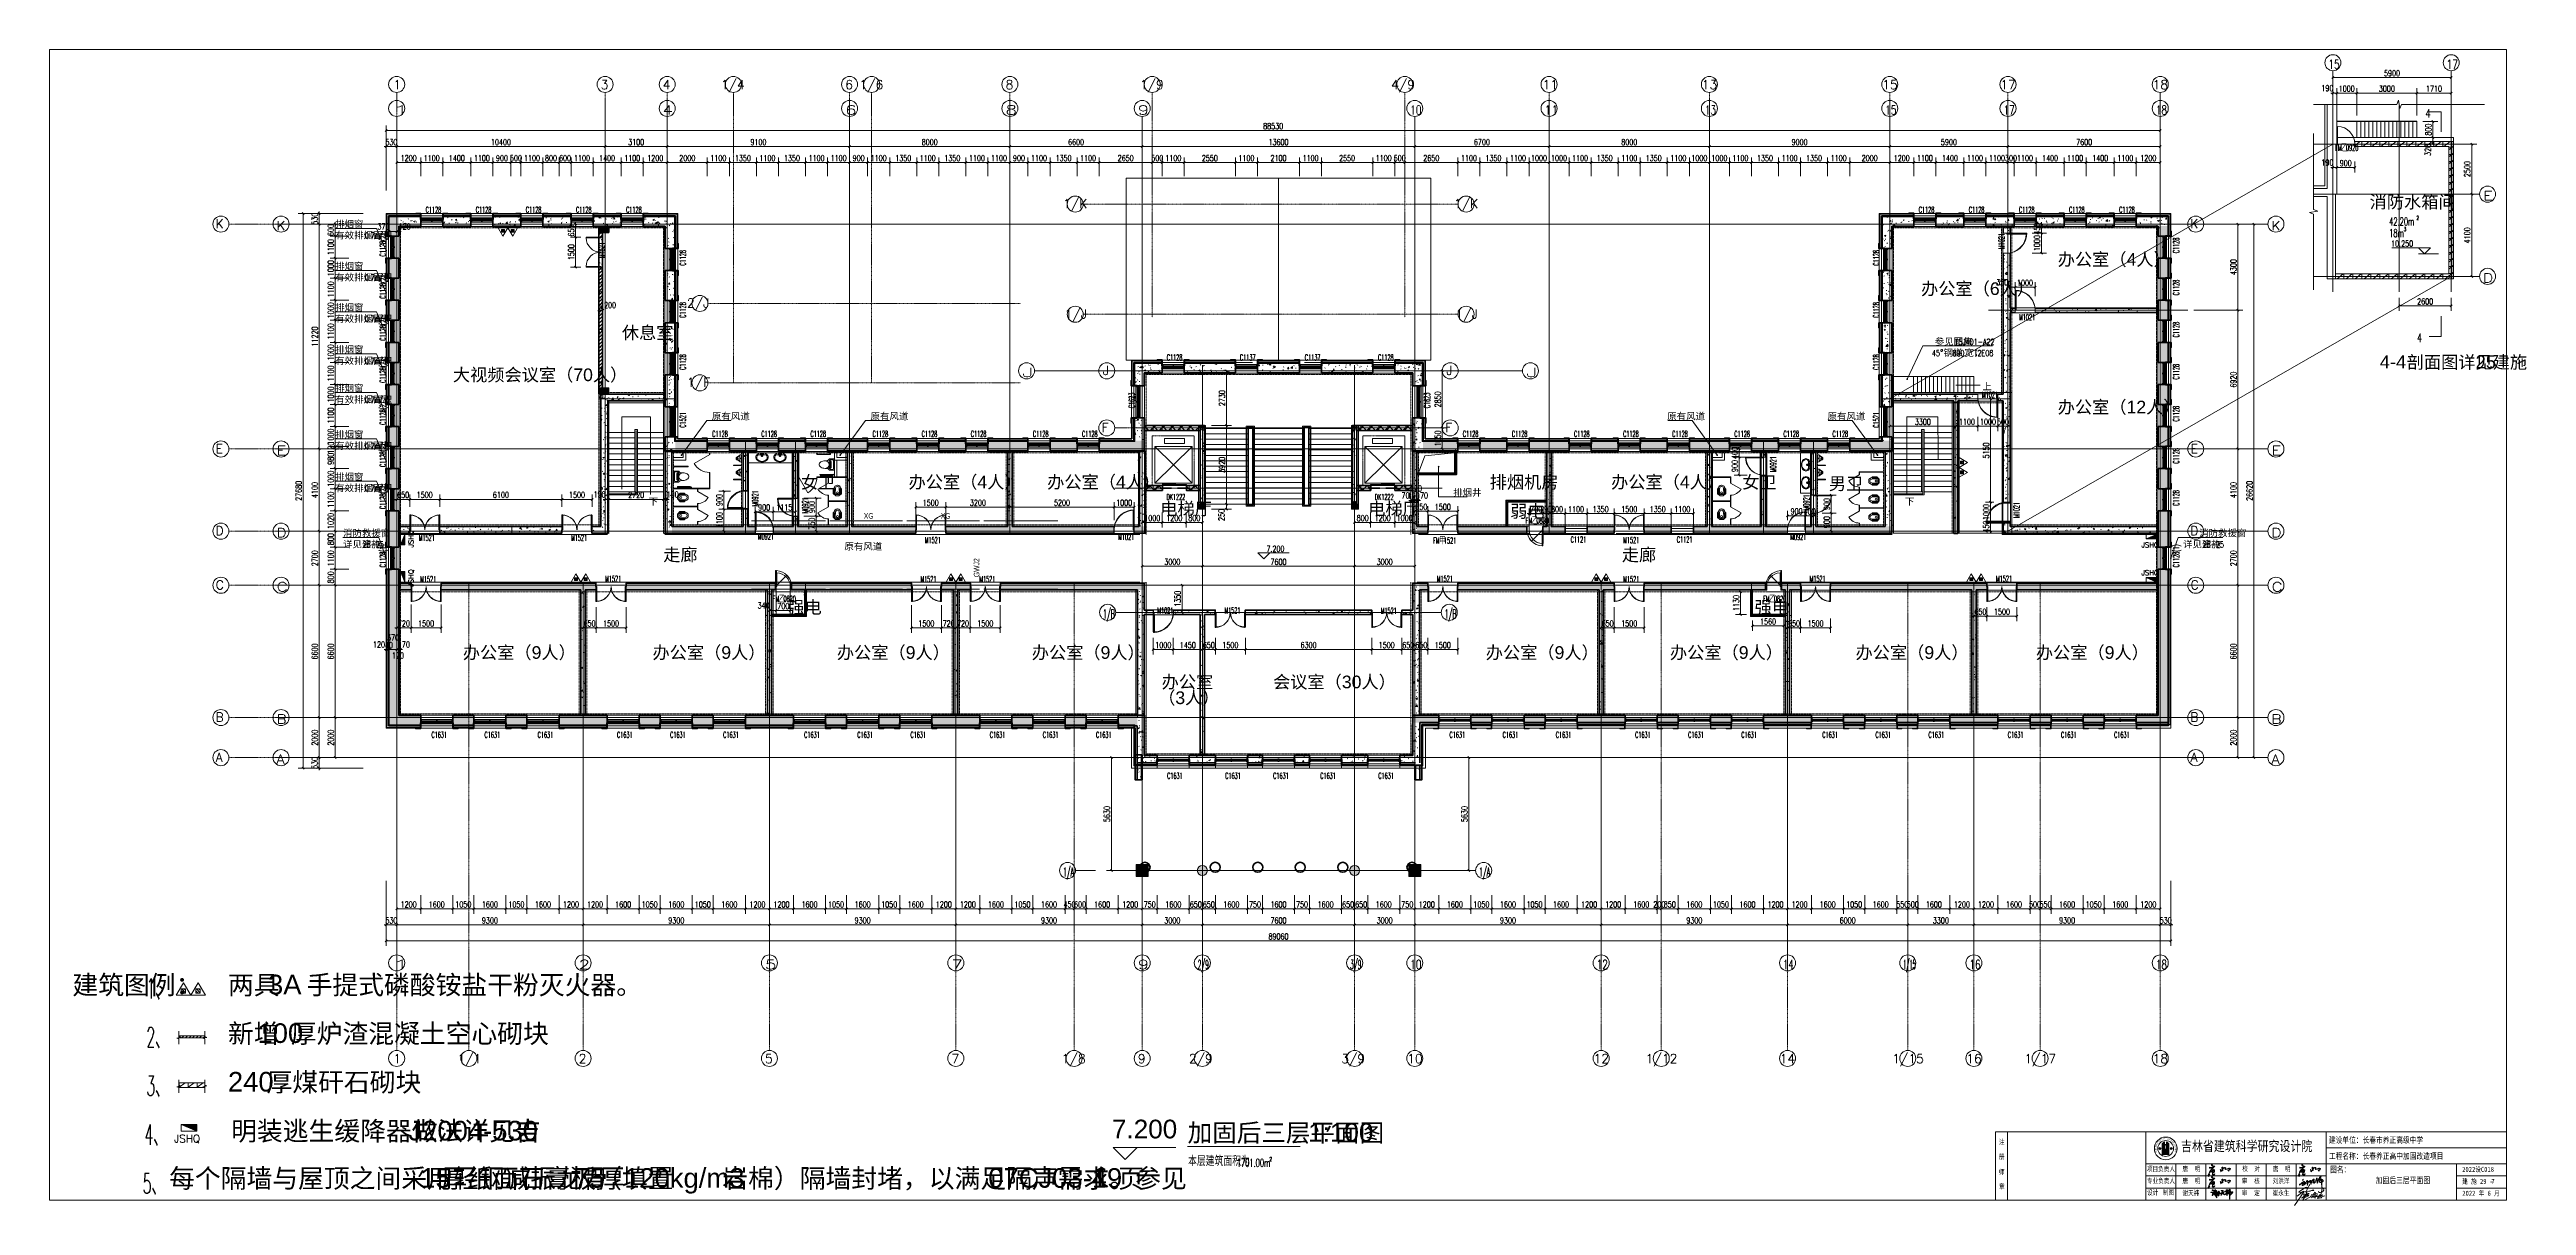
# Model space of a CAD drawing. Header units: millimetres. Extents: x -17321 to 106270, y -22341 to 35329.
import ezdxf

# ---------------------------------------------------------------- set-up
doc = ezdxf.new("R2010")
doc.units = ezdxf.units.MM
for name, pattern in [('IMPORT-DASH _2_', [3.5, 2.5, -1]), ('IMPORT-DASHED', [7.5, 5, -2.5]), ('IMPORT-DOTE _2_', [0]), ('IMPORT-线型3', [5000, 3000, -2000]), ('轴网线', [22.24, 12.7, -3.18, 3.18, -3.18])]:
    doc.linetypes.add(name, pattern=pattern)
for name, color, linetype, lineweight in [('A-COLS', 52, 'Continuous', 50), ('A-DETL-GENF', 92, 'Continuous', 9), ('A-DOOR', 31, 'Continuous', 18), ('A-FLOR', 192, 'Continuous', 9), ('A-GENM', 13, 'Continuous', 18), ('A-GLAZ', 151, 'Continuous', 18), ('A-ROOF', 132, 'Continuous', 18), ('A-WALL', 113, 'Continuous', 50), ('A-WALL-FNSH', 113, 'Continuous', 50), ('A-WALL-PATT', 111, 'Continuous', 50), ('AXIS', 85, 'Continuous', 9), ('AXIS_TEXT', 250, 'Continuous', 9), ('COLU', 2, 'Continuous', 9), ('COLUMN', 9, 'Continuous', 9), ('DIM_ELEV', 193, 'Continuous', 9), ('DIM_LEAD', 3, 'Continuous', 9), ('DIM_SYMB', 3, 'Continuous', 9), ('DOTE', 157, 'IMPORT-DOTE _2_', 9), ('HATCH', 134, 'Continuous', 9), ('LATRINE', 6, 'Continuous', 9), ('LAYER_1', 250, 'Continuous', 9), ('LVTRY', 6, 'Continuous', 9), ('Lyb-Tj', 4, 'Continuous', 9), ('Pkpm_砌筑墙窗', 5, 'Continuous', 9), ('Pkpm_砌筑墙门_虚', 174, 'IMPORT-线型3', 9), ('Pkpm_砖墙', 6, 'Continuous', 9), ('PUB_DIM', 135, 'Continuous', 9), ('PUB_HATCH', 8, 'Continuous', 9), ('PUB_TEXT', 250, 'Continuous', 9), ('PUB_TITLE', 4, 'Continuous', 9), ('S-GRID', 1, 'Continuous', 13), ('S-GRID-IDEN', 1, 'Continuous', 18), ('STAIR', 33, 'Continuous', 9), ('SURFACE', 11, 'Continuous', 9), ('WALL', 250, 'Continuous', 9), ('WALL-MOVE', 57, 'Continuous', 9), ('WINDOW', 93, 'Continuous', 9), ('WINDOW_TEXT', 250, 'Continuous', 9), ('公用-图角-签字', 41, 'Continuous', 9), ('剖面门窗', 93, 'Continuous', 9), ('外立面', 151, 'Continuous', 9), ('建筑布置', 127, 'Continuous', 9), ('建筑说明', 2, 'Continuous', 9), ('建筑面层', 213, 'Continuous', 9), ('抹灰', 120, 'Continuous', 9), ('救生灭火器', 232, 'Continuous', 9), ('烟道', 4, 'Continuous', 9), ('签名', 211, 'Continuous', 9), ('记者站1205_t3_2__3F导出_dwg', 8, 'Continuous', 9), ('钢结构梁', 250, 'Continuous', 9)]:
    doc.layers.add(name, color=color, linetype=linetype, lineweight=lineweight)
doc.styles.add('Arial', font='arial.ttf', dxfattribs={"width": 1.5, "height": 124.416})
doc.styles.add('Arial_1', font='arial.ttf', dxfattribs={"width": 1.5, "height": 120})
doc.styles.add('Arial_2', font='arial.ttf', dxfattribs={"height": 629.266735})
doc.styles.add('Arial_3', font='arial.ttf', dxfattribs={"height": 932.002202})
doc.styles.add('Arial_4', font='arial.ttf', dxfattribs={"height": 898.952479})
doc.styles.add('Arial_5', font='arial.ttf', dxfattribs={"height": 943.900103})
doc.styles.add('Arial_6', font='arial.ttf', dxfattribs={"height": 978.602312})
doc.styles.add('Arial_7', font='arial.ttf', dxfattribs={"height": 652.401541})
doc.styles.add('Arial_8', font='arial.ttf', dxfattribs={"width": 0.7, "height": 279.600661})
doc.styles.add('Arial_9', font='arial.ttf', dxfattribs={"width": 0.7, "height": 449.476239})
doc.styles.add('Complex', font='complex_.ttf', dxfattribs={"width": 0.705882, "height": 425})
doc.styles.add('Complex_1', font='complex_.ttf', dxfattribs={"width": 0.381818, "height": 452.54834})
doc.styles.add('Complex_10', font='complex_.ttf', dxfattribs={"width": 1.4, "height": 452.54834})
doc.styles.add('Complex_11', font='complex_.ttf', dxfattribs={"width": 1.105263, "height": 452.54834})
doc.styles.add('Complex_12', font='complex_.ttf', dxfattribs={"width": 0.875, "height": 452.54834})
doc.styles.add('Complex_13', font='complex_.ttf', dxfattribs={"width": 1.909091, "height": 452.54834})
doc.styles.add('Complex_14', font='complex_.ttf', dxfattribs={"width": 0.388889, "height": 452.54834})
doc.styles.add('Complex_15', font='complex_.ttf', dxfattribs={"width": 0.375, "height": 452.54834})
doc.styles.add('Complex_16', font='complex_.ttf', dxfattribs={"height": 450})
doc.styles.add('Complex_2', font='complex_.ttf', dxfattribs={"width": 2.333333, "height": 452.54834})
doc.styles.add('Complex_3', font='complex_.ttf', dxfattribs={"width": 1.5, "height": 452.54834})
doc.styles.add('Complex_4', font='complex_.ttf', dxfattribs={"width": 1.3125, "height": 452.54834})
doc.styles.add('Complex_5', font='complex_.ttf', dxfattribs={"width": 0.724138, "height": 452.54834})
doc.styles.add('Complex_6', font='complex_.ttf', dxfattribs={"width": 0.677419, "height": 452.54834})
doc.styles.add('Complex_7', font='complex_.ttf', dxfattribs={"width": 0.318182, "height": 452.54834})
doc.styles.add('Complex_8', font='complex_.ttf', dxfattribs={"width": 1.166667, "height": 452.54834})
doc.styles.add('Complex_9', font='complex_.ttf', dxfattribs={"width": 1.235294, "height": 452.54834})
doc.styles.add('Simplex', font='simplex_.ttf', dxfattribs={"width": 0.494118, "height": 297.5})
doc.styles.add('Simplex_1', font='simplex_.ttf', dxfattribs={"width": 0.7, "height": 350})
doc.styles.add('Simplex_10', font='simplex_.ttf', dxfattribs={"width": 0.6125, "height": 400})
doc.styles.add('Simplex_2', font='simplex_.ttf', dxfattribs={"width": 0.706, "height": 297.5})
doc.styles.add('Simplex_3', font='simplex_.ttf', dxfattribs={"width": 0.494118, "height": 1004.0625})
doc.styles.add('Simplex_4', font='simplex_.ttf', dxfattribs={"height": 253.191489})
doc.styles.add('Simplex_5', font='simplex_.ttf', dxfattribs={"height": 379.787234})
doc.styles.add('Simplex_6', font='simplex_.ttf', dxfattribs={"height": 337.588652})
doc.styles.add('Simplex_7', font='simplex_.ttf', dxfattribs={"width": 0.705882, "height": 297.5})
doc.styles.add('Simplex_8', font='simplex_.ttf', dxfattribs={"width": 0.705882, "height": 148.75})
doc.styles.add('Simplex_9', font='simplex_.ttf', dxfattribs={"width": 0.6125, "height": 200})
doc.styles.add('宋体', font='', dxfattribs={"width": 0.8, "height": 72})
doc.styles.add('宋体_1', font='', dxfattribs={"width": 0.8, "height": 66})
doc.styles.add('宋体_2', font='', dxfattribs={"width": 0.8, "height": 250})
doc.styles.add('宋体_3', font='', dxfattribs={"width": 0.8, "height": 500})
doc.styles.add('宋体_4', font='', dxfattribs={"width": 0.8, "height": 300})
doc.styles.add('宋体_5', font='', dxfattribs={"width": 0.8, "height": 303.797468})
doc.styles.get('宋体').set_extended_font_data('SimSun')
doc.styles.get('宋体_1').set_extended_font_data('SimSun')
doc.styles.get('宋体_2').set_extended_font_data('SimSun')
doc.styles.get('宋体_3').set_extended_font_data('SimSun')
doc.styles.get('宋体_4').set_extended_font_data('SimSun')
doc.styles.get('宋体_5').set_extended_font_data('SimSun')
pattern_1 = [(0, (0, 0), (812.8, 203.2), [33.528, -576.072, 33.528, -576.072, -3251.2]), (0, (0, 0), (812.8, 203.2), [-1219.2, 33.528, -1185.672, 33.528, -576.072, -1422.4]), (0, (0, 0), (812.8, 203.2), [-3048, 33.528, -372.872, 33.528, -982.472]), (120, (304.8, 101.6), (-582.37636, 602.30545), [33.528, -576.072, 33.528, -576.072, -3251.2]), (120, (304.8, 101.6), (-582.37636, 602.30545), [-1219.2, 33.528, -1185.672, 33.528, -576.072, -1422.4]), (120, (304.8, 101.6), (-582.37636, 602.30545), [-3048, 33.528, -372.872, 33.528, -982.472]), (240, (406.4, 508), (-230.42364, -805.50545), [33.528, -576.072, 33.528, -576.072, -3251.2]), (240, (406.4, 508), (-230.42364, -805.50545), [-1219.2, 33.528, -1185.672, 33.528, -576.072, -1422.4]), (240, (406.4, 508), (-230.42364, -805.50545), [-3048, 33.528, -372.872, 33.528, -982.472])]
pattern_2 = [(50, (0, 0), (728.7365, -63.756), [76.2, -838.2]), (355, (0, 0), (-140.9716, 764.2276), [60.96, -670.56]), (100.451, (60.7, -5.3), (587.77, 700.467), [64.76, -712.36]), (46.184, (0, 203.2), (1084.316, -168.171), [114.3, -1257.3]), (96.636, (90.4, 189.2), (949.61, 989.71), [97.14, -1068.54]), (351.184, (0, 203.2), (949.62, 989.701), [91.44, -1005.84]), (21, (101.6, 152.4), (606.458, -409.0606), [76.2, -838.2]), (326, (101.6, 152.4), (247.2083, 736.753), [60.96, -670.56]), (71.451, (152.14, 118.3), (853.668, 327.6855), [64.76, -712.36]), (37.5, (0, 0), (12.3547, 338.2201), [33.528, -628.904, 33.528, -647.192, -673.1]), (37.5, (0, 0), (12.3547, 338.2201), [-1343.152, 33.528, -639.572]), (7.5, (0, 0), (267.2789, 400.7221), [33.528, -354.584, 33.528, -613.664, -256.54]), (7.5, (0, 0), (267.2789, 400.7221), [-1035.304, 33.528, -223.012]), (327.5, (-226.57, 0), (542.3633, -22.91534), [33.528, -220.472, 33.528, -758.952, -1051.56]), (327.5, (-226.57, 0), (542.3633, -22.91534), [-1046.48, 33.528, -1018.032]), (317.5, (-328.17, 0), (592.517, 101.707), [33.528, -296.672, 33.528, -492.76, -746.76]), (317.5, (-328.17, 0), (592.517, 101.707), [-856.488, 33.528, -713.232])]
pattern_3 = [(45, (0, 0), (-226.2742, 226.2742), []), (135, (0, 0), (-226.2742, -226.2742), [])]
pattern_4 = [(45, (0, 89.76), (-88.3883476, 88.3883476), [])]
pattern_5 = [(0, (0, 0), (0, 350), []), (37.875, (400, 0), (-169.615277, 218.076657), []), (90, (400, 0), (-450, 3e-14), [])]
pattern_6 = [(45, (0, 35.9), (-35.3553391, 35.3553391), [])]
pattern_7 = [(315, (-26917.333, 19832.806), (-21.04774, -21.04774), [])]
pattern_8 = [(315, (-27174.362, 19832.806), (-21.04774, -21.04774), [])]
pattern_9 = [(270, (182218.933, 235543.313), (9, -4.5), [0, -9])]

# ---------------------------------------------------------------- blocks, each defined once
blk = doc.blocks.new('TG-平开木门-双扇7 - M1521-1247899-建模-三层平面图')
at = {"layer": 'A-DOOR', "lineweight": 9}
for p, q in [((-750, 750), (-710, 750)), ((-750, 185), (-750, 750)), ((-750, 185), (-750, 0)), ((-710, 0), (-750, 0)), ((-710, 0), (-710, 750)), ((750, 750), (710, 750)), ((710, 0), (710, 750)), ((750, 185), (750, 750)), ((750, 185), (750, 0)), ((710, 0), (750, 0))]:
    blk.add_line(p, q, dxfattribs=at)
for centre, start, end in [((-750, 0), 360, 90), ((750, 0), 90, 180)]:
    blk.add_arc(centre, 750, start, end, dxfattribs=at)
blk = doc.blocks.new('TG-防火门A-单扇1 - 乙FM0820-1284218-建模-三层平面图')
at = {"layer": 'A-GENM'}
for p, q in [((400, 0), (-166, -566)), ((400, 0), (360, 0)), ((360, 0), (360, -800)), ((360, -800), (400, -800)), ((400, -800), (400, -185))]:
    blk.add_line(p, q, dxfattribs=at)
for end in [267.13402, 225]:
    blk.add_arc((400, 0), 800, 180, end, dxfattribs=at)
blk = doc.blocks.new('单扇木门 - M1021-1248396-建模-三层平面图')
at = {"layer": 'A-DOOR'}
blk.add_hatch(color=256, dxfattribs=at).paths.add_polyline_path([(500, 185), (500, 1000), (460, 1000), (460, 185)], flags=0)
at = {"layer": 'A-DETL-GENF'}
for p, q in [((460, 1000), (460, 185)), ((500, 1000), (460, 1000)), ((500, 185), (500, 1000))]:
    blk.add_line(p, q, dxfattribs=at)
at = {"layer": 'A-DOOR'}
for p, q in [((500, 185), (-500, 185)), ((-500, 185), (-500, -185)), ((-500, 185), (500, 185)), ((460, 185), (460, 1000)), ((460, 1000), (500, 1000)), ((500, 1000), (500, 185)), ((500, -185), (500, 185)), ((-500, -185), (500, -185)), ((-500, -185), (500, -185))]:
    blk.add_line(p, q, dxfattribs=at)
at = {"layer": 'A-DOOR', "lineweight": 9}
blk.add_arc((500, 0), 1000, 90, 169.31546, dxfattribs=at)
blk = doc.blocks.new('单扇木门 - M0921-1248845-建模-三层平面图')
at = {"layer": 'A-DOOR'}
blk.add_hatch(color=256, dxfattribs=at).paths.add_polyline_path([(410, -185), (410, -900), (450, -900), (450, -185)], flags=0)
at = {"layer": 'A-DETL-GENF'}
for p, q in [((410, -185), (410, -900)), ((410, -900), (450, -900)), ((450, -900), (450, -185))]:
    blk.add_line(p, q, dxfattribs=at)
at = {"layer": 'A-DOOR'}
for p, q in [((-450, 185), (450, 185)), ((-450, -185), (-450, 185)), ((-450, 185), (450, 185)), ((450, 185), (450, -185)), ((450, -185), (-450, -185)), ((-450, -185), (450, -185)), ((410, -185), (410, -900)), ((410, -900), (450, -900)), ((450, -900), (450, -185))]:
    blk.add_line(p, q, dxfattribs=at)
at = {"layer": 'A-DOOR', "lineweight": 9}
blk.add_arc((450, 0), 900, 191.89314, 270, dxfattribs=at)
blk = doc.blocks.new('单扇木门 - M0921-1248545-建模-三层平面图')
at = {"layer": 'A-DOOR'}
blk.add_hatch(color=256, dxfattribs=at).paths.add_polyline_path([(410, 120), (450, 120), (450, 900), (410, 900)], flags=0)
at = {"layer": 'A-DETL-GENF'}
for p, q in [((410, 900), (410, 120)), ((450, 900), (410, 900)), ((450, 120), (450, 900))]:
    blk.add_line(p, q, dxfattribs=at)
at = {"layer": 'A-DOOR'}
for p, q in [((450, 120), (-450, 120)), ((-450, 120), (-450, -120)), ((-450, 120), (450, 120)), ((410, 120), (410, 900)), ((410, 900), (450, 900)), ((450, 900), (450, 120)), ((450, -120), (450, 120)), ((-450, -120), (450, -120)), ((-450, -120), (450, -120))]:
    blk.add_line(p, q, dxfattribs=at)
at = {"layer": 'A-DOOR', "lineweight": 9}
blk.add_arc((450, 0), 900, 90, 172.33454, dxfattribs=at)
blk = doc.blocks.new('单扇木门 - M0921-1248688-建模-三层平面图')
at = {"layer": 'A-DOOR'}
blk.add_hatch(color=256, dxfattribs=at).paths.add_polyline_path([(450, -900), (450, -120), (410, -120), (410, -900)], flags=0)
at = {"layer": 'A-DETL-GENF'}
for p, q in [((410, -120), (410, -900)), ((410, -900), (450, -900)), ((450, -900), (450, -120))]:
    blk.add_line(p, q, dxfattribs=at)
at = {"layer": 'A-DOOR'}
for p, q in [((-450, 120), (450, 120)), ((-450, -120), (-450, 120)), ((-450, 120), (450, 120)), ((450, 120), (450, -120)), ((450, -120), (-450, -120)), ((-450, -120), (450, -120)), ((410, -120), (410, -900)), ((410, -900), (450, -900)), ((450, -900), (450, -120))]:
    blk.add_line(p, q, dxfattribs=at)
at = {"layer": 'A-DOOR', "lineweight": 9}
blk.add_arc((450, 0), 900, 187.66546, 270, dxfattribs=at)
blk = doc.blocks.new('电梯门 - DT1222-1216223-建模-三层平面图')
at = {"layer": 'A-DOOR', "lineweight": 9}
for p, q in [((-645, 20), (-645, -20)), ((-528, 20), (-645, 20)), ((-85, 20), (-528, 20)), ((-85, -20), (-85, 20)), ((215, -20), (215, 20)), ((215, 20), (672, 20)), ((672, 20), (775, 20)), ((775, 20), (775, -20)), ((-645, -20), (-528, -20)), ((-528, -20), (-85, -20)), ((672, -20), (215, -20)), ((775, -20), (672, -20))]:
    blk.add_line(p, q, dxfattribs=at)
blk = doc.blocks.new('电梯门 - DT1222-V1-建模-三层平面图')
at = {"layer": 'A-DOOR', "lineweight": 9}
for p, q in [((-645, 20), (-645, -20)), ((-530, 20), (-645, 20)), ((-85, 20), (-530, 20)), ((-85, -20), (-85, 20)), ((215, -20), (215, 20)), ((215, 20), (670, 20)), ((670, 20), (775, 20)), ((775, 20), (775, -20)), ((-645, -20), (-530, -20)), ((-530, -20), (-85, -20)), ((670, -20), (215, -20)), ((775, -20), (670, -20))]:
    blk.add_line(p, q, dxfattribs=at)
blk = doc.blocks.new('单扇木门 - M0921-1248984-建模-三层平面图')
at = {"layer": 'A-DOOR'}
blk.add_hatch(color=256, dxfattribs=at).paths.add_polyline_path([(450, 185), (450, 900), (410, 900), (410, 185)], flags=0)
at = {"layer": 'A-DETL-GENF'}
for p, q in [((410, 900), (410, 185)), ((450, 900), (410, 900)), ((450, 185), (450, 900))]:
    blk.add_line(p, q, dxfattribs=at)
at = {"layer": 'A-DOOR'}
for p, q in [((450, 185), (-450, 185)), ((-450, 185), (-450, -185)), ((-450, 185), (450, 185)), ((410, 185), (410, 900)), ((410, 900), (450, 900)), ((450, 900), (450, 185)), ((450, -185), (450, 185)), ((-450, -185), (450, -185)), ((-450, -185), (450, -185))]:
    blk.add_line(p, q, dxfattribs=at)
at = {"layer": 'A-DOOR', "lineweight": 9}
blk.add_arc((450, 0), 900, 90, 168.10686, dxfattribs=at)
blk = doc.blocks.new('TG-防火门A-单扇1 - 乙FM0820-1299146-建模-三层平面图')
at = {"layer": 'A-GENM'}
for p, q in [((400, 0), (-166, 566)), ((360, 0), (360, 800)), ((360, 800), (400, 800)), ((400, 0), (360, 0)), ((400, 800), (400, 185))]:
    blk.add_line(p, q, dxfattribs=at)
for start in [92.86598, 135]:
    blk.add_arc((400, 0), 800, start, 180, dxfattribs=at)
blk = doc.blocks.new('平开窗A2 - C1121-1284559-建模-三层平面图')
at = {"layer": 'A-GLAZ', "lineweight": 9}
for p, q in [((-550, 185), (550, 185)), ((-550, -185), (550, -185))]:
    blk.add_line(p, q, dxfattribs=at)
at = {"layer": 'A-GLAZ', "lineweight": 50}
for p, q in [((-550, 185), (-550, -185)), ((550, -185), (550, 185))]:
    blk.add_line(p, q, dxfattribs=at)
blk = doc.blocks.new('单扇木门 - M1021-1247702-建模-三层平面图')
at = {"layer": 'A-DOOR'}
blk.add_hatch(color=256, dxfattribs=at).paths.add_polyline_path([(500, -185), (460, -185), (460, -1000), (500, -1000)], flags=0)
at = {"layer": 'A-DETL-GENF'}
for p, q in [((460, -185), (460, -1000)), ((460, -1000), (500, -1000)), ((500, -1000), (500, -185))]:
    blk.add_line(p, q, dxfattribs=at)
at = {"layer": 'A-DOOR'}
for p, q in [((-500, 185), (500, 185)), ((-500, -185), (-500, 185)), ((-500, 185), (500, 185)), ((500, 185), (500, -185)), ((500, -185), (-500, -185)), ((-500, -185), (500, -185)), ((460, -185), (460, -1000)), ((460, -1000), (500, -1000)), ((500, -1000), (500, -185))]:
    blk.add_line(p, q, dxfattribs=at)
at = {"layer": 'A-DOOR', "lineweight": 9}
blk.add_arc((500, 0), 1000, 190.68454, 270, dxfattribs=at)
blk = doc.blocks.new('C1128 - C1128-1314676-建模-三层平面图')
at = {"layer": 'A-GLAZ', "lineweight": 70}
for p, q in [((-490, 50), (-550, 50)), ((-490, 10), (-490, 50)), ((-460, 25), (-490, 25)), ((-490, 25), (-490, 10)), ((-460, 10), (-460, 25)), ((-30, 25), (-60, 25)), ((-60, 25), (-60, 10)), ((30, 50), (-30, 50)), ((-30, 50), (-30, 10)), ((-30, 10), (-30, 25)), ((30, 10), (30, 50)), ((60, 25), (30, 25)), ((30, 25), (30, 10)), ((60, 10), (60, 25)), ((490, 25), (460, 25)), ((460, 25), (460, 10)), ((550, 50), (490, 50)), ((490, 50), (490, 10)), ((490, 10), (490, 25)), ((-550, -50), (-490, -50)), ((-490, -50), (-490, -10)), ((-490, -10), (-490, -25)), ((-490, -25), (-460, -25)), ((-460, -25), (-460, -10)), ((-60, -10), (-60, -25)), ((-60, -25), (-30, -25)), ((-30, -10), (-30, -50)), ((-30, -25), (-30, -10)), ((-30, -50), (30, -50)), ((30, -50), (30, -10)), ((30, -10), (30, -25)), ((30, -25), (60, -25)), ((60, -25), (60, -10)), ((460, -10), (460, -25)), ((460, -25), (490, -25)), ((490, -10), (490, -50)), ((490, -25), (490, -10)), ((490, -50), (550, -50))]:
    blk.add_line(p, q, dxfattribs=at)
at = {"layer": 'A-GLAZ'}
for p, q in [((-490, 50), (-30, 50)), ((-490, 10), (-490, -10)), ((-490, 10), (-30, 10)), ((-490, 10), (-490, -10)), ((-460, 25), (-60, 25)), ((-30, -10), (-30, 10)), ((30, 50), (490, 50)), ((30, 10), (490, 10)), ((30, -10), (30, 10)), ((60, 25), (460, 25)), ((490, -10), (490, 10)), ((490, 10), (490, -10)), ((-30, -10), (-490, -10)), ((-30, -50), (-490, -50)), ((-60, -25), (-460, -25)), ((490, -10), (30, -10)), ((490, -50), (30, -50)), ((460, -25), (60, -25))]:
    blk.add_line(p, q, dxfattribs=at)
blk = doc.blocks.new('C1128_1_ - C1128_1_-1313471-建模-三层平面图')
at = {"layer": 'A-GLAZ', "lineweight": 70}
for p, q in [((-490, 50), (-550, 50)), ((-490, 25), (-490, 50)), ((30, 50), (-30, 50)), ((-30, 50), (-30, 25)), ((30, 25), (30, 50)), ((550, 50), (490, 50)), ((490, 50), (490, 25)), ((-550, -50), (-490, -50)), ((-490, -50), (-490, -25)), ((-30, -25), (-30, -50)), ((-30, -50), (30, -50)), ((30, -50), (30, -25)), ((490, -25), (490, -50)), ((490, -50), (550, -50))]:
    blk.add_line(p, q, dxfattribs=at)
at = {"layer": 'A-GLAZ'}
for p, q in [((-490, 50), (-30, 50)), ((-490, 25), (-490, -25)), ((-30, 25), (-490, 25)), ((-30, -25), (-30, 25)), ((30, 50), (490, 50)), ((30, 25), (30, -25)), ((490, 25), (30, 25)), ((490, -25), (490, 25)), ((-30, -25), (-490, -25)), ((-30, -50), (-490, -50)), ((490, -25), (30, -25)), ((490, -50), (30, -50))]:
    blk.add_line(p, q, dxfattribs=at)
blk = doc.blocks.new('C1631 - C1631-1312353-建模-三层平面图')
at = {"layer": 'A-GLAZ', "lineweight": 70}
for p, q in [((-740, 50), (-800, 50)), ((-740, 10), (-740, 50)), ((-710, 25), (-740, 25)), ((-740, 25), (-740, 10)), ((-710, 10), (-710, 25)), ((-30, 25), (-60, 25)), ((-60, 25), (-60, 10)), ((30, 50), (-30, 50)), ((-30, 50), (-30, 10)), ((-30, 10), (-30, 25)), ((30, 10), (30, 50)), ((60, 25), (30, 25)), ((30, 25), (30, 10)), ((60, 10), (60, 25)), ((740, 25), (710, 25)), ((710, 25), (710, 10)), ((800, 50), (740, 50)), ((740, 50), (740, 10)), ((740, 10), (740, 25)), ((-800, -50), (-740, -50)), ((-740, -50), (-740, -10)), ((-740, -10), (-740, -25)), ((-740, -25), (-710, -25)), ((-710, -25), (-710, -10)), ((-60, -10), (-60, -25)), ((-60, -25), (-30, -25)), ((-30, -10), (-30, -50)), ((-30, -25), (-30, -10)), ((-30, -50), (30, -50)), ((30, -50), (30, -10)), ((30, -10), (30, -25)), ((30, -25), (60, -25)), ((60, -25), (60, -10)), ((710, -10), (710, -25)), ((710, -25), (740, -25)), ((740, -10), (740, -50)), ((740, -25), (740, -10)), ((740, -50), (800, -50))]:
    blk.add_line(p, q, dxfattribs=at)
at = {"layer": 'A-GLAZ'}
for p, q in [((-740, 50), (-30, 50)), ((-740, 10), (-740, -10)), ((-740, 10), (-30, 10)), ((-740, 10), (-740, -10)), ((-710, 25), (-60, 25)), ((-30, -10), (-30, 10)), ((30, 50), (740, 50)), ((30, 10), (740, 10)), ((30, -10), (30, 10)), ((60, 25), (710, 25)), ((740, -10), (740, 10)), ((740, 10), (740, -10)), ((-30, -10), (-740, -10)), ((-30, -50), (-740, -50)), ((-60, -25), (-710, -25)), ((740, -10), (30, -10)), ((740, -50), (30, -50)), ((710, -25), (60, -25))]:
    blk.add_line(p, q, dxfattribs=at)
blk = doc.blocks.new('C1631 - C1631-1312268-建模-三层平面图')
at = {"layer": 'A-GLAZ', "lineweight": 70}
for p, q in [((-740, 50), (-800, 50)), ((-740, 10), (-740, 50)), ((-710, 25), (-740, 25)), ((-740, 25), (-740, 10)), ((-710, 10), (-710, 25)), ((-30, 25), (-60, 25)), ((-60, 25), (-60, 10)), ((30, 50), (-30, 50)), ((-30, 50), (-30, 10)), ((-30, 10), (-30, 25)), ((30, 10), (30, 50)), ((60, 25), (30, 25)), ((30, 25), (30, 10)), ((60, 10), (60, 25)), ((740, 25), (710, 25)), ((710, 25), (710, 10)), ((800, 50), (740, 50)), ((740, 50), (740, 10)), ((740, 10), (740, 25)), ((-800, -50), (-740, -50)), ((-740, -50), (-740, -10)), ((-740, -10), (-740, -25)), ((-740, -25), (-710, -25)), ((-710, -25), (-710, -10)), ((-60, -10), (-60, -25)), ((-60, -25), (-30, -25)), ((-30, -10), (-30, -50)), ((-30, -25), (-30, -10)), ((-30, -50), (30, -50)), ((30, -50), (30, -10)), ((30, -10), (30, -25)), ((30, -25), (60, -25)), ((60, -25), (60, -10)), ((710, -10), (710, -25)), ((710, -25), (740, -25)), ((740, -10), (740, -50)), ((740, -25), (740, -10)), ((740, -50), (800, -50))]:
    blk.add_line(p, q, dxfattribs=at)
at = {"layer": 'A-GLAZ'}
for p, q in [((-740, 50), (-30, 50)), ((-740, 10), (-740, -10)), ((-740, 10), (-30, 10)), ((-740, 10), (-740, -10)), ((-710, 25), (-60, 25)), ((-30, -10), (-30, 10)), ((30, 50), (740, 50)), ((30, 10), (740, 10)), ((30, -10), (30, 10)), ((60, 25), (710, 25)), ((740, -10), (740, 10)), ((740, 10), (740, -10)), ((-30, -10), (-740, -10)), ((-30, -50), (-740, -50)), ((-60, -25), (-710, -25)), ((740, -10), (30, -10)), ((740, -50), (30, -50)), ((710, -25), (60, -25))]:
    blk.add_line(p, q, dxfattribs=at)
blk = doc.blocks.new('C1128_2_ - C1128_2_-1316028-建模-三层平面图')
at = {"layer": 'A-GLAZ', "lineweight": 70}
for p, q in [((-490, 50), (-550, 50)), ((-490, 25), (-490, 50)), ((30, 50), (-30, 50)), ((-30, 50), (-30, 25)), ((30, 25), (30, 50)), ((550, 50), (490, 50)), ((490, 50), (490, 25)), ((-550, -50), (-490, -50)), ((-490, -50), (-490, -25)), ((-30, -25), (-30, -50)), ((-30, -50), (30, -50)), ((30, -50), (30, -25)), ((490, -25), (490, -50)), ((490, -50), (550, -50))]:
    blk.add_line(p, q, dxfattribs=at)
at = {"layer": 'A-GLAZ'}
for p, q in [((-490, 50), (-30, 50)), ((-490, 25), (-490, -25)), ((-30, 25), (-490, 25)), ((-30, -25), (-30, 25)), ((30, 50), (490, 50)), ((30, 25), (30, -25)), ((490, 25), (30, 25)), ((490, -25), (490, 25)), ((-30, -25), (-490, -25)), ((-30, -50), (-490, -50)), ((490, -25), (30, -25)), ((490, -50), (30, -50))]:
    blk.add_line(p, q, dxfattribs=at)
blk = doc.blocks.new('C1137 - C1137-1304435-建模-三层平面图')
at = {"layer": 'A-GLAZ', "lineweight": 9}
h = blk.add_hatch(dxfattribs=at)
h.set_pattern_fill('FP_4', color=256, style=0, pattern_type=2)
h.set_pattern_definition([(180, (42400, 19505), (-1e-14, -100), [])])
h.paths.add_polyline_path([(-30, 10), (-30, -10), (30, -10), (30, 10)], flags=0)
at = {"layer": 'A-GLAZ', "lineweight": 70}
for p, q in [((-490, 50), (-550, 50)), ((-490, 25), (-490, 50)), ((30, 10), (-30, 10)), ((550, 50), (490, 50)), ((490, 50), (490, 10)), ((-550, -50), (-490, -50)), ((-490, -50), (-490, -25)), ((-30, -10), (30, -10)), ((490, -10), (490, -50)), ((490, -50), (550, -50))]:
    blk.add_line(p, q, dxfattribs=at)
at = {"layer": 'A-GLAZ'}
for p, q in [((-490, 50), (23, 50)), ((-490, 25), (-490, -25)), ((-30, 25), (-490, 25)), ((-30, -25), (-30, 25)), ((23, 50), (490, 50)), ((30, 10), (30, -10)), ((490, 10), (30, 10)), ((490, -10), (490, 10)), ((-30, -25), (-490, -25)), ((23, -50), (-490, -50)), ((490, -50), (23, -50)), ((490, -10), (30, -10))]:
    blk.add_line(p, q, dxfattribs=at)
blk = doc.blocks.new('C1137 - C1137-V2-建模-三层平面图')
at = {"layer": 'A-GLAZ', "lineweight": 9}
h = blk.add_hatch(dxfattribs=at)
h.set_pattern_fill('FP_5', color=256, style=0, pattern_type=2)
h.set_pattern_definition([(180, (45599.9, 19505), (-1e-14, -100), [])])
h.paths.add_polyline_path([(-30, 10), (-30, -10), (30, -10), (30, 10)], flags=0)
at = {"layer": 'A-GLAZ', "lineweight": 70}
for p, q in [((-490, 50), (-550, 50)), ((-490, 25), (-490, 50)), ((30, 10), (-30, 10)), ((550, 50), (490, 50)), ((490, 50), (490, 10)), ((-550, -50), (-490, -50)), ((-490, -50), (-490, -25)), ((-30, -10), (30, -10)), ((490, -10), (490, -50)), ((490, -50), (550, -50))]:
    blk.add_line(p, q, dxfattribs=at)
at = {"layer": 'A-GLAZ'}
for p, q in [((-490, 50), (23, 50)), ((-490, 25), (-490, -25)), ((-30, 25), (-490, 25)), ((-30, -25), (-30, 25)), ((23, 50), (490, 50)), ((30, 10), (30, -10)), ((490, 10), (30, 10)), ((490, -10), (490, 10)), ((-30, -25), (-490, -25)), ((23, -50), (-490, -50)), ((490, -50), (23, -50)), ((490, -10), (30, -10))]:
    blk.add_line(p, q, dxfattribs=at)
blk = doc.blocks.new('C1623 - C1623-1259205-建模-三层平面图')
at = {"layer": 'A-GLAZ', "lineweight": 70}
for p, q in [((-740, 50), (-800, 50)), ((-740, 10), (-740, 50)), ((-710, 25), (-740, 25)), ((-740, 25), (-740, 10)), ((-710, 10), (-710, 25)), ((-30, 25), (-60, 25)), ((-60, 25), (-60, 10)), ((30, 50), (-30, 50)), ((-30, 50), (-30, 10)), ((-30, 10), (-30, 25)), ((30, 10), (30, 50)), ((60, 25), (30, 25)), ((30, 25), (30, 10)), ((60, 10), (60, 25)), ((740, 25), (710, 25)), ((710, 25), (710, 10)), ((800, 50), (740, 50)), ((740, 50), (740, 10)), ((740, 10), (740, 25)), ((-800, -50), (-740, -50)), ((-740, -50), (-740, -10)), ((-740, -10), (-740, -25)), ((-740, -25), (-710, -25)), ((-710, -25), (-710, -10)), ((-60, -10), (-60, -25)), ((-60, -25), (-30, -25)), ((-30, -10), (-30, -50)), ((-30, -25), (-30, -10)), ((-30, -50), (30, -50)), ((30, -50), (30, -10)), ((30, -10), (30, -25)), ((30, -25), (60, -25)), ((60, -25), (60, -10)), ((710, -10), (710, -25)), ((710, -25), (740, -25)), ((740, -10), (740, -50)), ((740, -25), (740, -10)), ((740, -50), (800, -50))]:
    blk.add_line(p, q, dxfattribs=at)
at = {"layer": 'A-GLAZ'}
for p, q in [((-740, 50), (-30, 50)), ((-740, 10), (-30, 10)), ((-740, -10), (-740, 10)), ((-710, 25), (-60, 25)), ((-30, 10), (-30, -10)), ((30, 50), (740, 50)), ((30, 10), (740, 10)), ((30, -10), (30, 10)), ((60, 25), (710, 25)), ((740, 10), (740, -10)), ((-30, -10), (-740, -10)), ((-30, -50), (-740, -50)), ((-60, -25), (-710, -25)), ((740, -10), (30, -10)), ((740, -50), (30, -50)), ((710, -25), (60, -25))]:
    blk.add_line(p, q, dxfattribs=at)
blk = doc.blocks.new('C1521 - C1521-1306403-建模-三层平面图')
at = {"layer": 'A-GLAZ', "lineweight": 70}
for p, q in [((-690, 50), (-750, 50)), ((-690, 10), (-690, 50)), ((-660, 25), (-690, 25)), ((-690, 25), (-690, 10)), ((-660, 10), (-660, 25)), ((-30, 25), (-60, 25)), ((-60, 25), (-60, 10)), ((30, 50), (-30, 50)), ((-30, 50), (-30, 10)), ((-30, 10), (-30, 25)), ((30, 10), (30, 50)), ((60, 25), (30, 25)), ((30, 25), (30, 10)), ((60, 10), (60, 25)), ((690, 25), (660, 25)), ((660, 25), (660, 10)), ((750, 50), (690, 50)), ((690, 50), (690, 10)), ((690, 10), (690, 25)), ((-750, -50), (-690, -50)), ((-690, -50), (-690, -10)), ((-690, -10), (-690, -25)), ((-690, -25), (-660, -25)), ((-660, -25), (-660, -10)), ((-60, -10), (-60, -25)), ((-60, -25), (-30, -25)), ((-30, -10), (-30, -50)), ((-30, -25), (-30, -10)), ((-30, -50), (30, -50)), ((30, -50), (30, -10)), ((30, -10), (30, -25)), ((30, -25), (60, -25)), ((60, -25), (60, -10)), ((660, -10), (660, -25)), ((660, -25), (690, -25)), ((690, -10), (690, -50)), ((690, -25), (690, -10)), ((690, -50), (750, -50))]:
    blk.add_line(p, q, dxfattribs=at)
at = {"layer": 'A-GLAZ'}
for p, q in [((-690, 50), (-30, 50)), ((-690, 10), (-30, 10)), ((-690, -10), (-690, 10)), ((-660, 25), (-60, 25)), ((-30, 10), (-30, -10)), ((30, 50), (690, 50)), ((30, 10), (740, 10)), ((30, -10), (30, 10)), ((60, 25), (660, 25)), ((740, 10), (740, -10)), ((-30, -10), (-690, -10)), ((-30, -50), (-690, -50)), ((-60, -25), (-660, -25)), ((740, -10), (30, -10)), ((690, -50), (30, -50)), ((660, -25), (60, -25))]:
    blk.add_line(p, q, dxfattribs=at)
blk = doc.blocks.new('单扇木门 - M1021-1316515-建模-三层平面图')
at = {"layer": 'A-DOOR'}
blk.add_hatch(color=256, dxfattribs=at).paths.add_polyline_path([(460, 1000), (460, 120), (500, 120), (500, 1000)], flags=0)
at = {"layer": 'A-DETL-GENF'}
for p, q in [((460, 1000), (460, 120)), ((500, 1000), (460, 1000)), ((500, 120), (500, 1000))]:
    blk.add_line(p, q, dxfattribs=at)
at = {"layer": 'A-DOOR'}
for p, q in [((500, 120), (-500, 120)), ((-500, 120), (-500, -120)), ((-500, 120), (500, 120)), ((460, 120), (460, 1000)), ((460, 1000), (500, 1000)), ((500, 1000), (500, 120)), ((500, -120), (500, 120)), ((-500, -120), (500, -120)), ((-500, -120), (500, -120))]:
    blk.add_line(p, q, dxfattribs=at)
at = {"layer": 'A-DOOR', "lineweight": 9}
blk.add_arc((500, 0), 1000, 90, 173.10483, dxfattribs=at)
blk = doc.blocks.new('TG-平开木门-双扇7 - M1521-1316616-建模-三层平面图')
at = {"layer": 'A-DOOR', "lineweight": 9}
for p, q in [((-750, 750), (-710, 750)), ((-750, 120), (-750, 750)), ((-750, 120), (-750, 0)), ((-710, 0), (-750, 0)), ((-710, 0), (-710, 750)), ((750, 750), (710, 750)), ((710, 0), (710, 750)), ((750, 120), (750, 750)), ((750, 120), (750, 0)), ((710, 0), (750, 0))]:
    blk.add_line(p, q, dxfattribs=at)
for centre, start, end in [((-750, 0), 360, 90), ((750, 0), 90, 180)]:
    blk.add_arc(centre, 750, start, end, dxfattribs=at)
blk = doc.blocks.new('单扇木门 - M1021-1317379-建模-三层平面图')
at = {"layer": 'A-DOOR'}
blk.add_hatch(color=256, dxfattribs=at).paths.add_polyline_path([(500, -120), (460, -120), (460, -1000), (500, -1000)], flags=0)
at = {"layer": 'A-DETL-GENF'}
for p, q in [((460, -120), (460, -1000)), ((460, -1000), (500, -1000)), ((500, -1000), (500, -120))]:
    blk.add_line(p, q, dxfattribs=at)
at = {"layer": 'A-DOOR'}
for p, q in [((-500, 120), (500, 120)), ((-500, -120), (-500, 120)), ((-500, 120), (500, 120)), ((500, 120), (500, -120)), ((500, -120), (-500, -120)), ((-500, -120), (500, -120)), ((460, -120), (460, -1000)), ((460, -1000), (500, -1000)), ((500, -1000), (500, -120))]:
    blk.add_line(p, q, dxfattribs=at)
at = {"layer": 'A-DOOR', "lineweight": 9}
blk.add_arc((500, 0), 1000, 186.89517, 270, dxfattribs=at)
blk = doc.blocks.new('柱2 - 柱2-1369386-建模-三层平面图')
at = {"layer": 'A-COLS'}
blk.add_circle((0, 0), 250, dxfattribs=at)
blk = doc.blocks.new('塔斯干柱 - LH-A-异形柱-塔斯干柱-700-1369415-建模-三层平面图')
at = {"layer": 'A-COLS'}
blk.add_circle((0, 0), 250, dxfattribs=at)
blk = doc.blocks.new('窗套 - 窗套-1435561-建模-三层平面图')
at = {"layer": 'A-GENM'}
for p, q in [((-550, 30), (-800, 30)), ((-800, 30), (-800, 0)), ((-800, 0), (-550, 0)), ((-550, 0), (-580, 0)), ((-580, 0), (-580, -275)), ((-550, 0), (-550, 30)), ((-550, -275), (-550, 0)), ((800, 30), (550, 30)), ((550, 30), (550, 0)), ((580, 0), (550, 0)), ((550, 0), (550, -275)), ((580, -275), (580, 0)), ((800, 0), (800, 30)), ((-580, -275), (-550, -275)), ((550, 0), (800, 0)), ((550, -275), (580, -275))]:
    blk.add_line(p, q, dxfattribs=at)
blk = doc.blocks.new('窗套1600 - 窗套1600-1441503-建模-三层平面图')
at = {"layer": 'A-GENM'}
for p, q in [((-800, 30), (-1060, 30)), ((-1060, 30), (-1060, 0)), ((-1060, 0), (-800, 0)), ((-800, 0), (-830, 0)), ((-830, 0), (-830, -275)), ((-800, 0), (-800, 30)), ((-800, -275), (-800, 0)), ((1060, 30), (800, 30)), ((800, 30), (800, 0)), ((830, 0), (800, 0)), ((800, 0), (800, -275)), ((830, -275), (830, 0)), ((1060, 0), (1060, 30)), ((-830, -275), (-800, -275)), ((800, 0), (1060, 0)), ((800, -275), (830, -275))]:
    blk.add_line(p, q, dxfattribs=at)
blk = doc.blocks.new('记者站1205_t3_2__3F导出_dwg__ArchTick-1307847-建模-三层平面图')
at = {"layer": 'PUB_DIM'}
blk.add_line((-0.5, -0.5), (0.5, 0.5), dxfattribs=at)
blk = doc.blocks.new('记者站1205_t3_2__3F导出_dwg__ArchTick-1307848-建模-三层平面图')
at = {"layer": 'WINDOW'}
blk.add_line((-0.5, -0.5), (0.5, 0.5), dxfattribs=at)
blk = doc.blocks.new('记者站1205_t3_2__3F导出_dwg__ArchTick-1307849-建模-三层平面图')
at = {"layer": 'AXIS'}
blk.add_line((-0.5, -0.5), (0.5, 0.5), dxfattribs=at)
blk = doc.blocks.new('记者站1205_t3_2__3F导出_dwg_$DorLib2D$00000001-1307850-建模-三层平面图')
at = {"layer": 'WINDOW', "flags": 128}
blk.add_lwpolyline([(0.5, 0.975), (0.5, 0), (0.45, 0), (0.45, 0.975)], close=True, dxfattribs=at)
at = {"layer": 'WINDOW'}
blk.add_arc((0.475, 0), 0.975, 91.46928, 180, dxfattribs=at)
blk = doc.blocks.new('记者站1205_t3_2__3F导出_dwg__AXISO-1307851-建模-三层平面图')
at = {"layer": 'AXIS'}
blk.add_circle((0, 0), 0.5, dxfattribs=at)
blk = doc.blocks.new('记者站1205_t3_2__3F导出_dwg__FZH-1307852-建模-三层平面图')
at = {"layer": 'PUB_HATCH'}
blk.add_hatch(color=256, dxfattribs=at).paths.add_polyline_path([(0.5, -0.5), (0.5, 0.5), (-0.5, 0.5), (-0.5, -0.5)], flags=0)
at = {"layer": 'COLUMN', "flags": 128}
blk.add_lwpolyline([(-0.5, -0.5), (0.5, -0.5), (0.5, 0.5), (-0.5, 0.5)], close=True, dxfattribs=at)
at = {"layer": 'PUB_HATCH'}
for p, q in [((0.5, 0.5), (-0.5, 0.5)), ((-0.5, 0.5), (-0.5, -0.5)), ((0.5, -0.5), (0.5, 0.5)), ((-0.5, -0.5), (0.5, -0.5))]:
    blk.add_line(p, q, dxfattribs=at)
blk = doc.blocks.new('记者站1205_t3_2__3F导出_dwg_$TCHSYS$APDOOR2D-1307853-建模-三层平面图')
at = {"layer": 'WINDOW'}
blk.add_line((0.5, 0), (0, 0.87), dxfattribs=at)
blk.add_arc((0.5, 0), 1, 120, 180, dxfattribs=at)
blk = doc.blocks.new('记者站1205_t3_2__3F导出_dwg_$TCHSYS$APDOOR2D-1307854-建模-三层平面图')
at = {"layer": 'LATRINE'}
blk.add_line((0.5, 0), (0, 0.87), dxfattribs=at)
blk.add_arc((0.5, 0), 1, 120, 180, dxfattribs=at)
blk = doc.blocks.new('记者站1205_t3_2__3F导出_dwg_$TCHSYS$APDOOR2D-1307855-建模-三层平面图')
at = {"layer": 'LATRINE'}
blk.add_line((0.5, 0), (0, 0.87), dxfattribs=at)
blk.add_arc((0.5, 0), 1, 120, 180, dxfattribs=at)
blk = doc.blocks.new('记者站1205_t3_2__3F导出_dwg_$TCHSYS$WIN2D-1307856-建模-三层平面图')
at = {"layer": 'WINDOW'}
for p, q in [((2582583, 452264), (2582583, 451164)), ((2582800, 452264), (2582800, 451164))]:
    blk.add_line(p, q, dxfattribs=at)
at = {"layer": 'WINDOW', "flags": 128}
blk.add_lwpolyline([(2583017, 452264), (2582367, 452264), (2582367, 451164), (2583017, 451164)], close=True, dxfattribs=at)
blk = doc.blocks.new('记者站1205_t3_2__3F导出_dwg_$TCHSYS$WIN2D-1307857-建模-三层平面图')
at = {"layer": 'WINDOW'}
for p, q in [((2582583, 454864), (2582583, 453764)), ((2582800, 454864), (2582800, 453764))]:
    blk.add_line(p, q, dxfattribs=at)
at = {"layer": 'WINDOW', "flags": 128}
blk.add_lwpolyline([(2583017, 454864), (2582367, 454864), (2582367, 453764), (2583017, 453764)], close=True, dxfattribs=at)
blk = doc.blocks.new('记者站1205_t3_2__3F导出_dwg_$TCHSYS$WIN2D-1307858-建模-三层平面图')
at = {"layer": 'WINDOW'}
for p, q in [((2582583, 457464), (2582583, 456364)), ((2582800, 457464), (2582800, 456364))]:
    blk.add_line(p, q, dxfattribs=at)
at = {"layer": 'WINDOW', "flags": 128}
blk.add_lwpolyline([(2583017, 457464), (2582367, 457464), (2582367, 456364), (2583017, 456364)], close=True, dxfattribs=at)
blk = doc.blocks.new('记者站1205_t3_2__3F导出_dwg_$TCHSYS$WIN2D-1307859-建模-三层平面图')
at = {"layer": 'WINDOW'}
for p, q in [((2619883, 450614), (2619883, 449014)), ((2620100, 450614), (2620100, 449014))]:
    blk.add_line(p, q, dxfattribs=at)
at = {"layer": 'WINDOW', "flags": 128}
blk.add_lwpolyline([(2620317, 450614), (2619667, 450614), (2619667, 449014), (2620317, 449014)], close=True, dxfattribs=at)
blk = doc.blocks.new('记者站1205_t3_2__3F导出_dwg_$TCHSYS$WIN2D-1307860-建模-三层平面图')
at = {"layer": 'WINDOW'}
for p, q in [((2643173, 449564), (2643173, 448064)), ((2643390, 449564), (2643390, 448064))]:
    blk.add_line(p, q, dxfattribs=at)
at = {"layer": 'WINDOW', "flags": 128}
blk.add_lwpolyline([(2642957, 449564), (2643607, 449564), (2643607, 448064), (2642957, 448064)], close=True, dxfattribs=at)
blk = doc.blocks.new('记者站1205_t3_2__3F导出_dwg_$TCHSYS$WIN2D-1307861-建模-三层平面图')
at = {"layer": 'WINDOW'}
for p, q in [((2645787, 458997), (2644687, 458997)), ((2645787, 458781), (2644687, 458781))]:
    blk.add_line(p, q, dxfattribs=at)
at = {"layer": 'WINDOW', "flags": 128}
blk.add_lwpolyline([(2645787, 459214), (2645787, 458564), (2644687, 458564), (2644687, 459214)], close=True, dxfattribs=at)
blk = doc.blocks.new('记者站1205_t3_2__3F导出_dwg_$TCHSYS$WIN2D-1307862-建模-三层平面图')
at = {"layer": 'WINDOW'}
for p, q in [((2648287, 458997), (2647187, 458997)), ((2648287, 458781), (2647187, 458781))]:
    blk.add_line(p, q, dxfattribs=at)
at = {"layer": 'WINDOW', "flags": 128}
blk.add_lwpolyline([(2648287, 459214), (2648287, 458564), (2647187, 458564), (2647187, 459214)], close=True, dxfattribs=at)
blk = doc.blocks.new('记者站1205_t3_2__3F导出_dwg_$TCHSYS$WIN2D-1307863-建模-三层平面图')
at = {"layer": 'WINDOW'}
for p, q in [((2657083, 458084), (2657083, 456984)), ((2657300, 458084), (2657300, 456984))]:
    blk.add_line(p, q, dxfattribs=at)
at = {"layer": 'WINDOW', "flags": 128}
blk.add_lwpolyline([(2657517, 458084), (2656867, 458084), (2656867, 456984), (2657517, 456984)], close=True, dxfattribs=at)
blk = doc.blocks.new('记者站1205_t3_2__3F导出_dwg_$TCHSYS$WIN2D-1307864-建模-三层平面图')
at = {"layer": 'WINDOW'}
for p, q in [((2657083, 455984), (2657083, 454884)), ((2657300, 455984), (2657300, 454884))]:
    blk.add_line(p, q, dxfattribs=at)
at = {"layer": 'WINDOW', "flags": 128}
blk.add_lwpolyline([(2657517, 455984), (2656867, 455984), (2656867, 454884), (2657517, 454884)], close=True, dxfattribs=at)
blk = doc.blocks.new('记者站1205_t3_2__3F导出_dwg_$TCHSYS$WIN2D-1307865-建模-三层平面图')
at = {"layer": 'WINDOW'}
for p, q in [((2654187, 433967), (2655787, 433967)), ((2654187, 433751), (2655787, 433751))]:
    blk.add_line(p, q, dxfattribs=at)
at = {"layer": 'WINDOW', "flags": 128}
blk.add_lwpolyline([(2654187, 433534), (2654187, 434184), (2655787, 434184), (2655787, 433534)], close=True, dxfattribs=at)
blk = doc.blocks.new('记者站1205_t3_2__3F导出_dwg_$TCHSYS$WIN2D-1307866-建模-三层平面图')
at = {"layer": 'WINDOW'}
for p, q in [((2651537, 433967), (2653137, 433967)), ((2651537, 433751), (2653137, 433751))]:
    blk.add_line(p, q, dxfattribs=at)
at = {"layer": 'WINDOW', "flags": 128}
blk.add_lwpolyline([(2651537, 433534), (2651537, 434184), (2653137, 434184), (2653137, 433534)], close=True, dxfattribs=at)
blk = doc.blocks.new('记者站1205_t3_2__3F导出_dwg_$TCHSYS$WIN2D-1307867-建模-三层平面图')
at = {"layer": 'WINDOW'}
for p, q in [((2648887, 433967), (2650487, 433967)), ((2648887, 433751), (2650487, 433751))]:
    blk.add_line(p, q, dxfattribs=at)
at = {"layer": 'WINDOW', "flags": 128}
blk.add_lwpolyline([(2648887, 433534), (2648887, 434184), (2650487, 434184), (2650487, 433534)], close=True, dxfattribs=at)
blk = doc.blocks.new('记者站1205_t3_2__3F导出_dwg_$TCHSYS$WIN2D-1307868-建模-三层平面图')
at = {"layer": 'WINDOW'}
for p, q in [((2619037, 431967), (2617437, 431967)), ((2619037, 431751), (2617437, 431751))]:
    blk.add_line(p, q, dxfattribs=at)
at = {"layer": 'WINDOW', "flags": 128}
blk.add_lwpolyline([(2619037, 431534), (2619037, 432184), (2617437, 432184), (2617437, 431534)], close=True, dxfattribs=at)
blk = doc.blocks.new('记者站1205_t3_2__3F导出_dwg_$TCHSYS$WIN2D-1307869-建模-三层平面图')
at = {"layer": 'WINDOW'}
for p, q in [((2613787, 431967), (2612187, 431967)), ((2613787, 431751), (2612187, 431751))]:
    blk.add_line(p, q, dxfattribs=at)
at = {"layer": 'WINDOW', "flags": 128}
blk.add_lwpolyline([(2613787, 431534), (2613787, 432184), (2612187, 432184), (2612187, 431534)], close=True, dxfattribs=at)
blk = doc.blocks.new('记者站1205_t3_2__3F导出_dwg_$TCHSYS$WIN2D-1307870-建模-三层平面图')
at = {"layer": 'WINDOW'}
for p, q in [((2616137, 431967), (2614537, 431967)), ((2616137, 431751), (2614537, 431751))]:
    blk.add_line(p, q, dxfattribs=at)
at = {"layer": 'WINDOW', "flags": 128}
blk.add_lwpolyline([(2616137, 431534), (2616137, 432184), (2614537, 432184), (2614537, 431534)], close=True, dxfattribs=at)
blk = doc.blocks.new('记者站1205_t3_2__3F导出_dwg_$TCHSYS$WIN2D-1307871-建模-三层平面图')
at = {"layer": 'WINDOW'}
for p, q in [((2609837, 431967), (2611437, 431967)), ((2609837, 431751), (2611437, 431751))]:
    blk.add_line(p, q, dxfattribs=at)
at = {"layer": 'WINDOW', "flags": 128}
blk.add_lwpolyline([(2609837, 431534), (2609837, 432184), (2611437, 432184), (2611437, 431534)], close=True, dxfattribs=at)
blk = doc.blocks.new('记者站1205_t3_2__3F导出_dwg_$TCHSYS$WIN2D-1307872-建模-三层平面图')
at = {"layer": 'WINDOW'}
for p, q in [((2603387, 433967), (2604987, 433967)), ((2603387, 433751), (2604987, 433751))]:
    blk.add_line(p, q, dxfattribs=at)
at = {"layer": 'WINDOW', "flags": 128}
blk.add_lwpolyline([(2603387, 433534), (2603387, 434184), (2604987, 434184), (2604987, 433534)], close=True, dxfattribs=at)
blk = doc.blocks.new('记者站1205_t3_2__3F导出_dwg_$TCHSYS$WIN2D-1307873-建模-三层平面图')
at = {"layer": 'WINDOW'}
for p, q in [((2600737, 433967), (2602337, 433967)), ((2600737, 433751), (2602337, 433751))]:
    blk.add_line(p, q, dxfattribs=at)
at = {"layer": 'WINDOW', "flags": 128}
blk.add_lwpolyline([(2600737, 433534), (2600737, 434184), (2602337, 434184), (2602337, 433534)], close=True, dxfattribs=at)
blk = doc.blocks.new('记者站1205_t3_2__3F导出_dwg_$TCHSYS$WIN2D-1307874-建模-三层平面图')
at = {"layer": 'WINDOW'}
for p, q in [((2598087, 433967), (2599687, 433967)), ((2598087, 433751), (2599687, 433751))]:
    blk.add_line(p, q, dxfattribs=at)
at = {"layer": 'WINDOW', "flags": 128}
blk.add_lwpolyline([(2598087, 433534), (2598087, 434184), (2599687, 434184), (2599687, 433534)], close=True, dxfattribs=at)
blk = doc.blocks.new('记者站1205_t3_2__3F导出_dwg_$TCHSYS$WIN2D-1307875-建模-三层平面图')
at = {"layer": 'WINDOW'}
for p, q in [((2568673, 458084), (2568673, 456984)), ((2568890, 458084), (2568890, 456984))]:
    blk.add_line(p, q, dxfattribs=at)
at = {"layer": 'WINDOW', "flags": 128}
blk.add_lwpolyline([(2568457, 458084), (2569107, 458084), (2569107, 456984), (2568457, 456984)], close=True, dxfattribs=at)
blk = doc.blocks.new('记者站1205_t3_2__3F导出_dwg_$TCHSYS$WIN2D-1307876-建模-三层平面图')
at = {"layer": 'WINDOW'}
for p, q in [((2568673, 445484), (2568673, 444384)), ((2568890, 445484), (2568890, 444384))]:
    blk.add_line(p, q, dxfattribs=at)
at = {"layer": 'WINDOW', "flags": 128}
blk.add_lwpolyline([(2568457, 445484), (2569107, 445484), (2569107, 444384), (2568457, 444384)], close=True, dxfattribs=at)
blk = doc.blocks.new('记者站1205_t3_2__3F导出_dwg_$TCHSYS$WIN2D-1307877-建模-三层平面图')
at = {"layer": 'WINDOW'}
for p, q in [((2568673, 455984), (2568673, 454884)), ((2568890, 455984), (2568890, 454884))]:
    blk.add_line(p, q, dxfattribs=at)
at = {"layer": 'WINDOW', "flags": 128}
blk.add_lwpolyline([(2568457, 455984), (2569107, 455984), (2569107, 454884), (2568457, 454884)], close=True, dxfattribs=at)
blk = doc.blocks.new('记者站1205_t3_2__3F导出_dwg_$TCHSYS$WIN2D-1307878-建模-三层平面图')
at = {"layer": 'WINDOW'}
for p, q in [((2568673, 453884), (2568673, 452784)), ((2568890, 453884), (2568890, 452784))]:
    blk.add_line(p, q, dxfattribs=at)
at = {"layer": 'WINDOW', "flags": 128}
blk.add_lwpolyline([(2568457, 453884), (2569107, 453884), (2569107, 452784), (2568457, 452784)], close=True, dxfattribs=at)
blk = doc.blocks.new('记者站1205_t3_2__3F导出_dwg_$TCHSYS$WIN2D-1307879-建模-三层平面图')
at = {"layer": 'WINDOW'}
for p, q in [((2568673, 451784), (2568673, 450684)), ((2568890, 451784), (2568890, 450684))]:
    blk.add_line(p, q, dxfattribs=at)
at = {"layer": 'WINDOW', "flags": 128}
blk.add_lwpolyline([(2568457, 451784), (2569107, 451784), (2569107, 450684), (2568457, 450684)], close=True, dxfattribs=at)
blk = doc.blocks.new('记者站1205_t3_2__3F导出_dwg_$TCHSYS$WIN2D-1307880-建模-三层平面图')
at = {"layer": 'WINDOW'}
for p, q in [((2568673, 449684), (2568673, 448584)), ((2568890, 449684), (2568890, 448584))]:
    blk.add_line(p, q, dxfattribs=at)
at = {"layer": 'WINDOW', "flags": 128}
blk.add_lwpolyline([(2568457, 449684), (2569107, 449684), (2569107, 448584), (2568457, 448584)], close=True, dxfattribs=at)
blk = doc.blocks.new('记者站1205_t3_2__3F导出_dwg_$TCHSYS$WIN2D-1307881-建模-三层平面图')
at = {"layer": 'WINDOW'}
for p, q in [((2568673, 447584), (2568673, 446484)), ((2568890, 447584), (2568890, 446484))]:
    blk.add_line(p, q, dxfattribs=at)
at = {"layer": 'WINDOW', "flags": 128}
blk.add_lwpolyline([(2568457, 447584), (2569107, 447584), (2569107, 446484), (2568457, 446484)], close=True, dxfattribs=at)
blk = doc.blocks.new('记者站1205_t3_2__3F导出_dwg_$DorLib2D$00000002-1307882-建模-三层平面图')
at = {"layer": 'WINDOW', "flags": 128}
for points in [[(-0.5, 0.4875), (-0.5, 0), (-0.475, 0), (-0.475, 0.4875)], [(0.5, 0.4875), (0.475, 0.4875), (0.475, 0), (0.5, 0)]]:
    blk.add_lwpolyline(points, close=True, dxfattribs=at)
at = {"layer": 'WINDOW'}
for centre, start, end in [((-0.4875, 0), 360, 88.530716), ((0.4875, 0), 91.469284, 180)]:
    blk.add_arc(centre, 0.4875, start, end, dxfattribs=at)
blk = doc.blocks.new('记者站1205_t3_2__3F导出_dwg_$TCHSYS$WIN2D-1307883-建模-三层平面图')
at = {"layer": 'WINDOW'}
for p, q in [((2568673, 442564), (2568673, 441464)), ((2568890, 442564), (2568890, 441464))]:
    blk.add_line(p, q, dxfattribs=at)
at = {"layer": 'WINDOW', "flags": 128}
blk.add_lwpolyline([(2568457, 442564), (2569107, 442564), (2569107, 441464), (2568457, 441464)], close=True, dxfattribs=at)
blk = doc.blocks.new('记者站1205_t3_2__3F导出_dwg_$DorLib2D$00000002-1307884-建模-三层平面图')
at = {"layer": 'WINDOW', "flags": 128}
for points in [[(-0.5, 0.4875), (-0.5, 0), (-0.475, 0), (-0.475, 0.4875)], [(0.5, 0.4875), (0.475, 0.4875), (0.475, 0), (0.5, 0)]]:
    blk.add_lwpolyline(points, close=True, dxfattribs=at)
at = {"layer": 'WINDOW'}
for centre, start, end in [((-0.4875, 0), 360, 88.530716), ((0.4875, 0), 91.469284, 180)]:
    blk.add_arc(centre, 0.4875, start, end, dxfattribs=at)
blk = doc.blocks.new('记者站1205_t3_2__3F导出_dwg_$TCHSYS$WIN2D-1307885-建模-三层平面图')
at = {"layer": 'WINDOW'}
for p, q in [((2657083, 442564), (2657083, 441464)), ((2657300, 442564), (2657300, 441464))]:
    blk.add_line(p, q, dxfattribs=at)
at = {"layer": 'WINDOW', "flags": 128}
blk.add_lwpolyline([(2657517, 442564), (2656867, 442564), (2656867, 441464), (2657517, 441464)], close=True, dxfattribs=at)
blk = doc.blocks.new('记者站1205_t3_2__3F导出_dwg_$TCHSYS$WIN2D-1307886-建模-三层平面图')
at = {"layer": 'WINDOW'}
for p, q in [((2654687, 458997), (2655787, 458997)), ((2654687, 458781), (2655787, 458781))]:
    blk.add_line(p, q, dxfattribs=at)
at = {"layer": 'WINDOW', "flags": 128}
blk.add_lwpolyline([(2654687, 459214), (2654687, 458564), (2655787, 458564), (2655787, 459214)], close=True, dxfattribs=at)
blk = doc.blocks.new('记者站1205_t3_2__3F导出_dwg_$TCHSYS$WIN2D-1307887-建模-三层平面图')
at = {"layer": 'WINDOW'}
for p, q in [((2649687, 458997), (2650787, 458997)), ((2649687, 458781), (2650787, 458781))]:
    blk.add_line(p, q, dxfattribs=at)
at = {"layer": 'WINDOW', "flags": 128}
blk.add_lwpolyline([(2649687, 459214), (2649687, 458564), (2650787, 458564), (2650787, 459214)], close=True, dxfattribs=at)
blk = doc.blocks.new('记者站1205_t3_2__3F导出_dwg_$TCHSYS$WIN2D-1307888-建模-三层平面图')
at = {"layer": 'WINDOW'}
for p, q in [((2652187, 458997), (2653287, 458997)), ((2652187, 458781), (2653287, 458781))]:
    blk.add_line(p, q, dxfattribs=at)
at = {"layer": 'WINDOW', "flags": 128}
blk.add_lwpolyline([(2652187, 459214), (2652187, 458564), (2653287, 458564), (2653287, 459214)], close=True, dxfattribs=at)
blk = doc.blocks.new('记者站1205_t3_2__3F导出_dwg_$TCHSYS$WIN2D-1307889-建模-三层平面图')
at = {"layer": 'WINDOW'}
for p, q in [((2643173, 452264), (2643173, 451164)), ((2643390, 452264), (2643390, 451164))]:
    blk.add_line(p, q, dxfattribs=at)
at = {"layer": 'WINDOW', "flags": 128}
blk.add_lwpolyline([(2642957, 452264), (2643607, 452264), (2643607, 451164), (2642957, 451164)], close=True, dxfattribs=at)
blk = doc.blocks.new('记者站1205_t3_2__3F导出_dwg_$TCHSYS$WIN2D-1307890-建模-三层平面图')
at = {"layer": 'WINDOW'}
for p, q in [((2643173, 454864), (2643173, 453764)), ((2643390, 454864), (2643390, 453764))]:
    blk.add_line(p, q, dxfattribs=at)
at = {"layer": 'WINDOW', "flags": 128}
blk.add_lwpolyline([(2642957, 454864), (2643607, 454864), (2643607, 453764), (2642957, 453764)], close=True, dxfattribs=at)
blk = doc.blocks.new('记者站1205_t3_2__3F导出_dwg_$TCHSYS$WIN2D-1307891-建模-三层平面图')
at = {"layer": 'WINDOW'}
for p, q in [((2643173, 457464), (2643173, 456364)), ((2643390, 457464), (2643390, 456364))]:
    blk.add_line(p, q, dxfattribs=at)
at = {"layer": 'WINDOW', "flags": 128}
blk.add_lwpolyline([(2642957, 457464), (2643607, 457464), (2643607, 456364), (2642957, 456364)], close=True, dxfattribs=at)
blk = doc.blocks.new('记者站1205_t3_2__3F导出_dwg_$TCHSYS$WIN2D-1307892-建模-三层平面图')
at = {"layer": 'WINDOW'}
for p, q in [((2574437, 433967), (2572837, 433967)), ((2574437, 433751), (2572837, 433751))]:
    blk.add_line(p, q, dxfattribs=at)
at = {"layer": 'WINDOW', "flags": 128}
blk.add_lwpolyline([(2574437, 433534), (2574437, 434184), (2572837, 434184), (2572837, 433534)], close=True, dxfattribs=at)
blk = doc.blocks.new('记者站1205_t3_2__3F导出_dwg_$TCHSYS$WIN2D-1307893-建模-三层平面图')
at = {"layer": 'WINDOW'}
for p, q in [((2577087, 433967), (2575487, 433967)), ((2577087, 433751), (2575487, 433751))]:
    blk.add_line(p, q, dxfattribs=at)
at = {"layer": 'WINDOW', "flags": 128}
blk.add_lwpolyline([(2577087, 433534), (2577087, 434184), (2575487, 434184), (2575487, 433534)], close=True, dxfattribs=at)
blk = doc.blocks.new('记者站1205_t3_2__3F导出_dwg_$TCHSYS$WIN2D-1307894-建模-三层平面图')
at = {"layer": 'WINDOW'}
for p, q in [((2571787, 433967), (2570187, 433967)), ((2571787, 433751), (2570187, 433751))]:
    blk.add_line(p, q, dxfattribs=at)
at = {"layer": 'WINDOW', "flags": 128}
blk.add_lwpolyline([(2571787, 433534), (2571787, 434184), (2570187, 434184), (2570187, 433534)], close=True, dxfattribs=at)
blk = doc.blocks.new('记者站1205_t3_2__3F导出_dwg_$TCHSYS$WIN2D-1307895-建模-三层平面图')
at = {"layer": 'WINDOW'}
for p, q in [((2584787, 433967), (2586387, 433967)), ((2584787, 433751), (2586387, 433751))]:
    blk.add_line(p, q, dxfattribs=at)
at = {"layer": 'WINDOW', "flags": 128}
blk.add_lwpolyline([(2584787, 433534), (2584787, 434184), (2586387, 434184), (2586387, 433534)], close=True, dxfattribs=at)
blk = doc.blocks.new('记者站1205_t3_2__3F导出_dwg_$TCHSYS$WIN2D-1307896-建模-三层平面图')
at = {"layer": 'WINDOW'}
for p, q in [((2582137, 433967), (2583737, 433967)), ((2582137, 433751), (2583737, 433751))]:
    blk.add_line(p, q, dxfattribs=at)
at = {"layer": 'WINDOW', "flags": 128}
blk.add_lwpolyline([(2582137, 433534), (2582137, 434184), (2583737, 434184), (2583737, 433534)], close=True, dxfattribs=at)
blk = doc.blocks.new('记者站1205_t3_2__3F导出_dwg_$TCHSYS$WIN2D-1307897-建模-三层平面图')
at = {"layer": 'WINDOW'}
for p, q in [((2579487, 433967), (2581087, 433967)), ((2579487, 433751), (2581087, 433751))]:
    blk.add_line(p, q, dxfattribs=at)
at = {"layer": 'WINDOW', "flags": 128}
blk.add_lwpolyline([(2579487, 433534), (2579487, 434184), (2581087, 434184), (2581087, 433534)], close=True, dxfattribs=at)
blk = doc.blocks.new('记者站1205_t3_2__3F导出_dwg_$TCHSYS$WIN2D-1307898-建模-三层平面图')
at = {"layer": 'WINDOW'}
for p, q in [((2590387, 433967), (2588787, 433967)), ((2590387, 433751), (2588787, 433751))]:
    blk.add_line(p, q, dxfattribs=at)
at = {"layer": 'WINDOW', "flags": 128}
blk.add_lwpolyline([(2590387, 433534), (2590387, 434184), (2588787, 434184), (2588787, 433534)], close=True, dxfattribs=at)
blk = doc.blocks.new('记者站1205_t3_2__3F导出_dwg_$TCHSYS$WIN2D-1307899-建模-三层平面图')
at = {"layer": 'WINDOW'}
for p, q in [((2593037, 433967), (2591437, 433967)), ((2593037, 433751), (2591437, 433751))]:
    blk.add_line(p, q, dxfattribs=at)
at = {"layer": 'WINDOW', "flags": 128}
blk.add_lwpolyline([(2593037, 433534), (2593037, 434184), (2591437, 434184), (2591437, 433534)], close=True, dxfattribs=at)
blk = doc.blocks.new('记者站1205_t3_2__3F导出_dwg_$TCHSYS$WIN2D-1307900-建模-三层平面图')
at = {"layer": 'WINDOW'}
for p, q in [((2595687, 433967), (2594087, 433967)), ((2595687, 433751), (2594087, 433751))]:
    blk.add_line(p, q, dxfattribs=at)
at = {"layer": 'WINDOW', "flags": 128}
blk.add_lwpolyline([(2595687, 433534), (2595687, 434184), (2594087, 434184), (2594087, 433534)], close=True, dxfattribs=at)
blk = doc.blocks.new('记者站1205_t3_2__3F导出_dwg_$TCHSYS$WIN2D-1307901-建模-三层平面图')
at = {"layer": 'WINDOW'}
for p, q in [((2635587, 433967), (2637187, 433967)), ((2635587, 433751), (2637187, 433751))]:
    blk.add_line(p, q, dxfattribs=at)
at = {"layer": 'WINDOW', "flags": 128}
blk.add_lwpolyline([(2635587, 433534), (2635587, 434184), (2637187, 434184), (2637187, 433534)], close=True, dxfattribs=at)
blk = doc.blocks.new('记者站1205_t3_2__3F导出_dwg_$TCHSYS$WIN2D-1307902-建模-三层平面图')
at = {"layer": 'WINDOW'}
for p, q in [((2632937, 433967), (2634537, 433967)), ((2632937, 433751), (2634537, 433751))]:
    blk.add_line(p, q, dxfattribs=at)
at = {"layer": 'WINDOW', "flags": 128}
blk.add_lwpolyline([(2632937, 433534), (2632937, 434184), (2634537, 434184), (2634537, 433534)], close=True, dxfattribs=at)
blk = doc.blocks.new('记者站1205_t3_2__3F导出_dwg_$TCHSYS$WIN2D-1307903-建模-三层平面图')
at = {"layer": 'WINDOW'}
for p, q in [((2630287, 433967), (2631887, 433967)), ((2630287, 433751), (2631887, 433751))]:
    blk.add_line(p, q, dxfattribs=at)
at = {"layer": 'WINDOW', "flags": 128}
blk.add_lwpolyline([(2630287, 433534), (2630287, 434184), (2631887, 434184), (2631887, 433534)], close=True, dxfattribs=at)
blk = doc.blocks.new('记者站1205_t3_2__3F导出_dwg_$TCHSYS$WIN2D-1307904-建模-三层平面图')
at = {"layer": 'WINDOW'}
for p, q in [((2622587, 433967), (2620987, 433967)), ((2622587, 433751), (2620987, 433751))]:
    blk.add_line(p, q, dxfattribs=at)
at = {"layer": 'WINDOW', "flags": 128}
blk.add_lwpolyline([(2622587, 433534), (2622587, 434184), (2620987, 434184), (2620987, 433534)], close=True, dxfattribs=at)
blk = doc.blocks.new('记者站1205_t3_2__3F导出_dwg_$TCHSYS$WIN2D-1307905-建模-三层平面图')
at = {"layer": 'WINDOW'}
for p, q in [((2625237, 433967), (2623637, 433967)), ((2625237, 433751), (2623637, 433751))]:
    blk.add_line(p, q, dxfattribs=at)
at = {"layer": 'WINDOW', "flags": 128}
blk.add_lwpolyline([(2625237, 433534), (2625237, 434184), (2623637, 434184), (2623637, 433534)], close=True, dxfattribs=at)
blk = doc.blocks.new('记者站1205_t3_2__3F导出_dwg_$TCHSYS$WIN2D-1307906-建模-三层平面图')
at = {"layer": 'WINDOW'}
for p, q in [((2627887, 433967), (2626287, 433967)), ((2627887, 433751), (2626287, 433751))]:
    blk.add_line(p, q, dxfattribs=at)
at = {"layer": 'WINDOW', "flags": 128}
blk.add_lwpolyline([(2627887, 433534), (2627887, 434184), (2626287, 434184), (2626287, 433534)], close=True, dxfattribs=at)
blk = doc.blocks.new('记者站1205_t3_2__3F导出_dwg_$TCHSYS$WIN2D-1307907-建模-三层平面图')
at = {"layer": 'WINDOW'}
for p, q in [((2641187, 433967), (2639587, 433967)), ((2641187, 433751), (2639587, 433751))]:
    blk.add_line(p, q, dxfattribs=at)
at = {"layer": 'WINDOW', "flags": 128}
blk.add_lwpolyline([(2641187, 433534), (2641187, 434184), (2639587, 434184), (2639587, 433534)], close=True, dxfattribs=at)
blk = doc.blocks.new('记者站1205_t3_2__3F导出_dwg_$TCHSYS$WIN2D-1307908-建模-三层平面图')
at = {"layer": 'WINDOW'}
for p, q in [((2643837, 433967), (2642237, 433967)), ((2643837, 433751), (2642237, 433751))]:
    blk.add_line(p, q, dxfattribs=at)
at = {"layer": 'WINDOW', "flags": 128}
blk.add_lwpolyline([(2643837, 433534), (2643837, 434184), (2642237, 434184), (2642237, 433534)], close=True, dxfattribs=at)
blk = doc.blocks.new('记者站1205_t3_2__3F导出_dwg_$TCHSYS$WIN2D-1307909-建模-三层平面图')
at = {"layer": 'WINDOW'}
for p, q in [((2646487, 433967), (2644887, 433967)), ((2646487, 433751), (2644887, 433751))]:
    blk.add_line(p, q, dxfattribs=at)
at = {"layer": 'WINDOW', "flags": 128}
blk.add_lwpolyline([(2646487, 433534), (2646487, 434184), (2644887, 434184), (2644887, 433534)], close=True, dxfattribs=at)
blk = doc.blocks.new('记者站1205_t3_2__3F导出_dwg_$TCHSYS$WIN2D-1307910-建模-三层平面图')
at = {"layer": 'WINDOW'}
for p, q in [((2629937, 447777), (2631037, 447777)), ((2629937, 447561), (2631037, 447561))]:
    blk.add_line(p, q, dxfattribs=at)
at = {"layer": 'WINDOW', "flags": 128}
blk.add_lwpolyline([(2629937, 447994), (2629937, 447344), (2631037, 447344), (2631037, 447994)], close=True, dxfattribs=at)
blk = doc.blocks.new('记者站1205_t3_2__3F导出_dwg_$TCHSYS$WIN2D-1307911-建模-三层平面图')
at = {"layer": 'WINDOW'}
for p, q in [((2627487, 447777), (2628587, 447777)), ((2627487, 447561), (2628587, 447561))]:
    blk.add_line(p, q, dxfattribs=at)
at = {"layer": 'WINDOW', "flags": 128}
blk.add_lwpolyline([(2627487, 447994), (2627487, 447344), (2628587, 447344), (2628587, 447994)], close=True, dxfattribs=at)
blk = doc.blocks.new('记者站1205_t3_2__3F导出_dwg_$TCHSYS$WIN2D-1307912-建模-三层平面图')
at = {"layer": 'WINDOW'}
for p, q in [((2633487, 447777), (2632387, 447777)), ((2633487, 447561), (2632387, 447561))]:
    blk.add_line(p, q, dxfattribs=at)
at = {"layer": 'WINDOW', "flags": 128}
blk.add_lwpolyline([(2633487, 447994), (2633487, 447344), (2632387, 447344), (2632387, 447994)], close=True, dxfattribs=at)
blk = doc.blocks.new('记者站1205_t3_2__3F导出_dwg_$TCHSYS$WIN2D-1307913-建模-三层平面图')
at = {"layer": 'WINDOW'}
for p, q in [((2628387, 443491), (2627287, 443491)), ((2628387, 443367), (2627287, 443367))]:
    blk.add_line(p, q, dxfattribs=at)
at = {"layer": 'WINDOW', "flags": 128}
blk.add_lwpolyline([(2628387, 443244), (2628387, 443614), (2627287, 443614), (2627287, 443244)], close=True, dxfattribs=at)
blk = doc.blocks.new('记者站1205_t3_2__3F导出_dwg_$TCHSYS$WIN2D-1307914-建模-三层平面图')
at = {"layer": 'WINDOW'}
for p, q in [((2633687, 443491), (2632587, 443491)), ((2633687, 443367), (2632587, 443367))]:
    blk.add_line(p, q, dxfattribs=at)
at = {"layer": 'WINDOW', "flags": 128}
blk.add_lwpolyline([(2633687, 443244), (2633687, 443614), (2632587, 443614), (2632587, 443244)], close=True, dxfattribs=at)
blk = doc.blocks.new('记者站1205_t3_2__3F导出_dwg_$TCHSYS$WIN2D-1307915-建模-三层平面图')
at = {"layer": 'WINDOW'}
for p, q in [((2596037, 447777), (2594937, 447777)), ((2596037, 447561), (2594937, 447561))]:
    blk.add_line(p, q, dxfattribs=at)
at = {"layer": 'WINDOW', "flags": 128}
blk.add_lwpolyline([(2596037, 447994), (2596037, 447344), (2594937, 447344), (2594937, 447994)], close=True, dxfattribs=at)
blk = doc.blocks.new('记者站1205_t3_2__3F导出_dwg_$TCHSYS$WIN2D-1307916-建模-三层平面图')
at = {"layer": 'WINDOW'}
for p, q in [((2598487, 447777), (2597387, 447777)), ((2598487, 447561), (2597387, 447561))]:
    blk.add_line(p, q, dxfattribs=at)
at = {"layer": 'WINDOW', "flags": 128}
blk.add_lwpolyline([(2598487, 447994), (2598487, 447344), (2597387, 447344), (2597387, 447994)], close=True, dxfattribs=at)
blk = doc.blocks.new('记者站1205_t3_2__3F导出_dwg_$TCHSYS$WIN2D-1307917-建模-三层平面图')
at = {"layer": 'WINDOW'}
for p, q in [((2592487, 447777), (2593587, 447777)), ((2592487, 447561), (2593587, 447561))]:
    blk.add_line(p, q, dxfattribs=at)
at = {"layer": 'WINDOW', "flags": 128}
blk.add_lwpolyline([(2592487, 447994), (2592487, 447344), (2593587, 447344), (2593587, 447994)], close=True, dxfattribs=at)
blk = doc.blocks.new('记者站1205_t3_2__3F导出_dwg_$TCHSYS$WIN2D-1307918-建模-三层平面图')
at = {"layer": 'WINDOW'}
for p, q in [((2582583, 449564), (2582583, 448064)), ((2582800, 449564), (2582800, 448064))]:
    blk.add_line(p, q, dxfattribs=at)
at = {"layer": 'WINDOW', "flags": 128}
blk.add_lwpolyline([(2583017, 449564), (2582367, 449564), (2582367, 448064), (2583017, 448064)], close=True, dxfattribs=at)
blk = doc.blocks.new('记者站1205_t3_2__3F导出_dwg_$TCHSYS$WIN2D-1307919-建模-三层平面图')
at = {"layer": 'WINDOW'}
for p, q in [((2602937, 447777), (2604037, 447777)), ((2602937, 447561), (2604037, 447561))]:
    blk.add_line(p, q, dxfattribs=at)
at = {"layer": 'WINDOW', "flags": 128}
blk.add_lwpolyline([(2602937, 447994), (2602937, 447344), (2604037, 447344), (2604037, 447994)], close=True, dxfattribs=at)
blk = doc.blocks.new('记者站1205_t3_2__3F导出_dwg_$TCHSYS$WIN2D-1307920-建模-三层平面图')
at = {"layer": 'WINDOW'}
for p, q in [((2600487, 447777), (2601587, 447777)), ((2600487, 447561), (2601587, 447561))]:
    blk.add_line(p, q, dxfattribs=at)
at = {"layer": 'WINDOW', "flags": 128}
blk.add_lwpolyline([(2600487, 447994), (2600487, 447344), (2601587, 447344), (2601587, 447994)], close=True, dxfattribs=at)
blk = doc.blocks.new('记者站1205_t3_2__3F导出_dwg_$DorLib2D$00000001-1307921-建模-三层平面图')
at = {"layer": 'WINDOW', "flags": 128}
blk.add_lwpolyline([(0.5, 0.975), (0.5, 0), (0.45, 0), (0.45, 0.975)], close=True, dxfattribs=at)
at = {"layer": 'WINDOW'}
blk.add_arc((0.475, 0), 0.975, 91.46928, 180, dxfattribs=at)
blk = doc.blocks.new('记者站1205_t3_2__3F导出_dwg_$TCHSYS$WIN2D-1307922-建模-三层平面图')
at = {"layer": 'WINDOW'}
for p, q in [((2657083, 445484), (2657083, 444384)), ((2657300, 445484), (2657300, 444384))]:
    blk.add_line(p, q, dxfattribs=at)
at = {"layer": 'WINDOW', "flags": 128}
blk.add_lwpolyline([(2657517, 445484), (2656867, 445484), (2656867, 444384), (2657517, 444384)], close=True, dxfattribs=at)
blk = doc.blocks.new('记者站1205_t3_2__3F导出_dwg_$TCHSYS$WIN2D-1307923-建模-三层平面图')
at = {"layer": 'WINDOW'}
for p, q in [((2657083, 453884), (2657083, 452784)), ((2657300, 453884), (2657300, 452784))]:
    blk.add_line(p, q, dxfattribs=at)
at = {"layer": 'WINDOW', "flags": 128}
blk.add_lwpolyline([(2657517, 453884), (2656867, 453884), (2656867, 452784), (2657517, 452784)], close=True, dxfattribs=at)
blk = doc.blocks.new('记者站1205_t3_2__3F导出_dwg_$TCHSYS$WIN2D-1307924-建模-三层平面图')
at = {"layer": 'WINDOW'}
for p, q in [((2657083, 451784), (2657083, 450684)), ((2657300, 451784), (2657300, 450684))]:
    blk.add_line(p, q, dxfattribs=at)
at = {"layer": 'WINDOW', "flags": 128}
blk.add_lwpolyline([(2657517, 451784), (2656867, 451784), (2656867, 450684), (2657517, 450684)], close=True, dxfattribs=at)
blk = doc.blocks.new('记者站1205_t3_2__3F导出_dwg_$TCHSYS$WIN2D-1307925-建模-三层平面图')
at = {"layer": 'WINDOW'}
for p, q in [((2657083, 449684), (2657083, 448584)), ((2657300, 449684), (2657300, 448584))]:
    blk.add_line(p, q, dxfattribs=at)
at = {"layer": 'WINDOW', "flags": 128}
blk.add_lwpolyline([(2657517, 449684), (2656867, 449684), (2656867, 448584), (2657517, 448584)], close=True, dxfattribs=at)
blk = doc.blocks.new('记者站1205_t3_2__3F导出_dwg_$TCHSYS$WIN2D-1307926-建模-三层平面图')
at = {"layer": 'WINDOW'}
for p, q in [((2657083, 447584), (2657083, 446484)), ((2657300, 447584), (2657300, 446484))]:
    blk.add_line(p, q, dxfattribs=at)
at = {"layer": 'WINDOW', "flags": 128}
blk.add_lwpolyline([(2657517, 447584), (2656867, 447584), (2656867, 446484), (2657517, 446484)], close=True, dxfattribs=at)
blk = doc.blocks.new('记者站1205_t3_2__3F导出_dwg_$TCHSYS$WIN2D-1307927-建模-三层平面图')
at = {"layer": 'WINDOW'}
for p, q in [((2605873, 450614), (2605873, 449014)), ((2606090, 450614), (2606090, 449014))]:
    blk.add_line(p, q, dxfattribs=at)
at = {"layer": 'WINDOW', "flags": 128}
blk.add_lwpolyline([(2605657, 450614), (2606307, 450614), (2606307, 449014), (2605657, 449014)], close=True, dxfattribs=at)
blk = doc.blocks.new('记者站1205_t3_2__3F导出_dwg_$DorLib2D$00000128-1307928-建模-三层平面图')
at = {"layer": 'WINDOW'}
blk.add_line((2608387, 445634), (2607187, 445634), dxfattribs=at)
at = {"layer": 'WINDOW', "flags": 128}
for points in [[(2607198, 445685), (2607198, 445718), (2607846, 445718), (2607846, 445685)], [(2607755, 445651), (2607755, 445685), (2608403, 445685), (2608403, 445651)]]:
    blk.add_lwpolyline(points, close=True, dxfattribs=at)
blk = doc.blocks.new('记者站1205_t3_2__3F导出_dwg_$DorLib2D$00000128-1307929-建模-三层平面图')
at = {"layer": 'WINDOW'}
blk.add_line((2617586, 445634), (2618786, 445634), dxfattribs=at)
at = {"layer": 'WINDOW', "flags": 128}
for points in [[(2618218, 445651), (2618218, 445685), (2617570, 445685), (2617570, 445651)], [(2618775, 445685), (2618775, 445718), (2618127, 445718), (2618127, 445685)]]:
    blk.add_lwpolyline(points, close=True, dxfattribs=at)
blk = doc.blocks.new('记者站1205_t3_2__3F导出_dwg_$TCHSYS$WIN2D-1307930-建模-三层平面图')
at = {"layer": 'WINDOW'}
for p, q in [((2584487, 447777), (2585587, 447777)), ((2584487, 447561), (2585587, 447561))]:
    blk.add_line(p, q, dxfattribs=at)
at = {"layer": 'WINDOW', "flags": 128}
blk.add_lwpolyline([(2584487, 447994), (2584487, 447344), (2585587, 447344), (2585587, 447994)], close=True, dxfattribs=at)
blk = doc.blocks.new('记者站1205_t3_2__3F导出_dwg_$TCHSYS$WIN2D-1307931-建模-三层平面图')
at = {"layer": 'WINDOW'}
for p, q in [((2635487, 447777), (2636587, 447777)), ((2635487, 447561), (2636587, 447561))]:
    blk.add_line(p, q, dxfattribs=at)
at = {"layer": 'WINDOW', "flags": 128}
blk.add_lwpolyline([(2635487, 447994), (2635487, 447344), (2636587, 447344), (2636587, 447994)], close=True, dxfattribs=at)
blk = doc.blocks.new('记者站1205_t3_2__3F导出_dwg_$TCHSYS$WIN2D-1307932-建模-三层平面图')
at = {"layer": 'WINDOW'}
for p, q in [((2641487, 447777), (2640387, 447777)), ((2641487, 447561), (2640387, 447561))]:
    blk.add_line(p, q, dxfattribs=at)
at = {"layer": 'WINDOW', "flags": 128}
blk.add_lwpolyline([(2641487, 447994), (2641487, 447344), (2640387, 447344), (2640387, 447994)], close=True, dxfattribs=at)
blk = doc.blocks.new('记者站1205_t3_2__3F导出_dwg_$TCHSYS$WIN2D-1307933-建模-三层平面图')
at = {"layer": 'WINDOW'}
for p, q in [((2639037, 447777), (2637937, 447777)), ((2639037, 447561), (2637937, 447561))]:
    blk.add_line(p, q, dxfattribs=at)
at = {"layer": 'WINDOW', "flags": 128}
blk.add_lwpolyline([(2639037, 447994), (2639037, 447344), (2637937, 447344), (2637937, 447994)], close=True, dxfattribs=at)
blk = doc.blocks.new('记者站1205_t3_2__3F导出_dwg_$TCHSYS$WIN2D-1307934-建模-三层平面图')
at = {"layer": 'WINDOW'}
for p, q in [((2586937, 447777), (2588037, 447777)), ((2586937, 447561), (2588037, 447561))]:
    blk.add_line(p, q, dxfattribs=at)
at = {"layer": 'WINDOW', "flags": 128}
blk.add_lwpolyline([(2586937, 447994), (2586937, 447344), (2588037, 447344), (2588037, 447994)], close=True, dxfattribs=at)
blk = doc.blocks.new('记者站1205_t3_2__3F导出_dwg_$TCHSYS$WIN2D-1307935-建模-三层平面图')
at = {"layer": 'WINDOW'}
for p, q in [((2590487, 447777), (2589387, 447777)), ((2590487, 447561), (2589387, 447561))]:
    blk.add_line(p, q, dxfattribs=at)
at = {"layer": 'WINDOW', "flags": 128}
blk.add_lwpolyline([(2590487, 447994), (2590487, 447344), (2589387, 447344), (2589387, 447994)], close=True, dxfattribs=at)
blk = doc.blocks.new('记者站1205_t3_2__3F导出_dwg_$TCHSYS$WIN2D-1307936-建模-三层平面图')
at = {"layer": 'WINDOW'}
for p, q in [((2571287, 458997), (2570187, 458997)), ((2571287, 458781), (2570187, 458781))]:
    blk.add_line(p, q, dxfattribs=at)
at = {"layer": 'WINDOW', "flags": 128}
blk.add_lwpolyline([(2571287, 459214), (2571287, 458564), (2570187, 458564), (2570187, 459214)], close=True, dxfattribs=at)
blk = doc.blocks.new('记者站1205_t3_2__3F导出_dwg_$TCHSYS$WIN2D-1307937-建模-三层平面图')
at = {"layer": 'WINDOW'}
for p, q in [((2576287, 458997), (2575187, 458997)), ((2576287, 458781), (2575187, 458781))]:
    blk.add_line(p, q, dxfattribs=at)
at = {"layer": 'WINDOW', "flags": 128}
blk.add_lwpolyline([(2576287, 459214), (2576287, 458564), (2575187, 458564), (2575187, 459214)], close=True, dxfattribs=at)
blk = doc.blocks.new('记者站1205_t3_2__3F导出_dwg_$TCHSYS$WIN2D-1307938-建模-三层平面图')
at = {"layer": 'WINDOW'}
for p, q in [((2573787, 458997), (2572687, 458997)), ((2573787, 458781), (2572687, 458781))]:
    blk.add_line(p, q, dxfattribs=at)
at = {"layer": 'WINDOW', "flags": 128}
blk.add_lwpolyline([(2573787, 459214), (2573787, 458564), (2572687, 458564), (2572687, 459214)], close=True, dxfattribs=at)
blk = doc.blocks.new('记者站1205_t3_2__3F导出_dwg_$TCHSYS$WIN2D-1307939-建模-三层平面图')
at = {"layer": 'WINDOW'}
for p, q in [((2577687, 458997), (2578787, 458997)), ((2577687, 458781), (2578787, 458781))]:
    blk.add_line(p, q, dxfattribs=at)
at = {"layer": 'WINDOW', "flags": 128}
blk.add_lwpolyline([(2577687, 459214), (2577687, 458564), (2578787, 458564), (2578787, 459214)], close=True, dxfattribs=at)
blk = doc.blocks.new('记者站1205_t3_2__3F导出_dwg_$TCHSYS$WIN2D-1307940-建模-三层平面图')
at = {"layer": 'WINDOW'}
for p, q in [((2580187, 458997), (2581287, 458997)), ((2580187, 458781), (2581287, 458781))]:
    blk.add_line(p, q, dxfattribs=at)
at = {"layer": 'WINDOW', "flags": 128}
blk.add_lwpolyline([(2580187, 459214), (2580187, 458564), (2581287, 458564), (2581287, 459214)], close=True, dxfattribs=at)
blk = doc.blocks.new('记者站1205_t3_2__3F导出_dwg_$TCHSYS$WIN2D-1307941-建模-三层平面图')
at = {"layer": 'WINDOW'}
for p, q in [((2615136, 451677), (2614036, 451677)), ((2615136, 451461), (2614036, 451461))]:
    blk.add_line(p, q, dxfattribs=at)
at = {"layer": 'WINDOW', "flags": 128}
blk.add_lwpolyline([(2615136, 451894), (2615136, 451244), (2614036, 451244), (2614036, 451894)], close=True, dxfattribs=at)
blk = doc.blocks.new('记者站1205_t3_2__3F导出_dwg_$TCHSYS$WIN2D-1307942-建模-三层平面图')
at = {"layer": 'WINDOW'}
for p, q in [((2617687, 451677), (2618787, 451677)), ((2617687, 451461), (2618787, 451461))]:
    blk.add_line(p, q, dxfattribs=at)
at = {"layer": 'WINDOW', "flags": 128}
blk.add_lwpolyline([(2617687, 451894), (2617687, 451244), (2618787, 451244), (2618787, 451894)], close=True, dxfattribs=at)
blk = doc.blocks.new('记者站1205_t3_2__3F导出_dwg_$TCHSYS$WIN2D-1307943-建模-三层平面图')
at = {"layer": 'WINDOW'}
for p, q in [((2610837, 451677), (2611937, 451677)), ((2610837, 451461), (2611937, 451461))]:
    blk.add_line(p, q, dxfattribs=at)
at = {"layer": 'WINDOW', "flags": 128}
blk.add_lwpolyline([(2610837, 451894), (2610837, 451244), (2611937, 451244), (2611937, 451894)], close=True, dxfattribs=at)
blk = doc.blocks.new('记者站1205_t3_2__3F导出_dwg_$TCHSYS$WIN2D-1307944-建模-三层平面图')
at = {"layer": 'WINDOW'}
for p, q in [((2607187, 451677), (2608287, 451677)), ((2607187, 451461), (2608287, 451461))]:
    blk.add_line(p, q, dxfattribs=at)
at = {"layer": 'WINDOW', "flags": 128}
blk.add_lwpolyline([(2607187, 451894), (2607187, 451244), (2608287, 451244), (2608287, 451894)], close=True, dxfattribs=at)
blk = doc.blocks.new('记者站1205_t3_2__3F导出_dwg_$TCHSYS$WIN2D-1307945-建模-三层平面图')
at = {"layer": 'WINDOW'}
for p, q in [((2625487, 447777), (2624387, 447777)), ((2625487, 447561), (2624387, 447561))]:
    blk.add_line(p, q, dxfattribs=at)
at = {"layer": 'WINDOW', "flags": 128}
blk.add_lwpolyline([(2625487, 447994), (2625487, 447344), (2624387, 447344), (2624387, 447994)], close=True, dxfattribs=at)
blk = doc.blocks.new('记者站1205_t3_2__3F导出_dwg_$TCHSYS$WIN2D-1307946-建模-三层平面图')
at = {"layer": 'WINDOW'}
for p, q in [((2623037, 447777), (2621937, 447777)), ((2623037, 447561), (2621937, 447561))]:
    blk.add_line(p, q, dxfattribs=at)
at = {"layer": 'WINDOW', "flags": 128}
blk.add_lwpolyline([(2623037, 447994), (2623037, 447344), (2621937, 447344), (2621937, 447994)], close=True, dxfattribs=at)
blk = doc.blocks.new('记者站1205_t3_2__3F导出_dwg_$TCHSYS$WIN2D-1307947-建模-三层平面图')
at = {"layer": 'WINDOW'}
for p, q in [((2606937, 431967), (2608537, 431967)), ((2606937, 431751), (2608537, 431751))]:
    blk.add_line(p, q, dxfattribs=at)
at = {"layer": 'WINDOW', "flags": 128}
blk.add_lwpolyline([(2606937, 431534), (2606937, 432184), (2608537, 432184), (2608537, 431534)], close=True, dxfattribs=at)
blk = doc.blocks.new('记者站1205_t3_2__3F导出_dwg_czxczxczxceqeqwe-1307948-建模-三层平面图')
at = {"layer": '救生灭火器'}
blk.add_hatch(color=256, dxfattribs=at).paths.add_polyline_path([(130, 0), (130, 110), (-130, 110)], flags=0)
at = {"layer": '救生灭火器', "flags": 128}
blk.add_lwpolyline([(-130, 110), (-130, 0), (130, 0), (130, 110), (-130, 110), (130, 0)], dxfattribs=at)
blk = doc.blocks.new('记者站1205_t3_2__3F导出_dwg_czxczxczxceqeqwe-1307949-建模-三层平面图')
at = {"layer": '救生灭火器'}
blk.add_hatch(color=256, dxfattribs=at).paths.add_polyline_path([(-130, 110), (130, 110), (130, 0)], flags=0)
at = {"layer": '救生灭火器', "flags": 128}
blk.add_lwpolyline([(-130, 110), (-130, 0), (130, 0), (130, 110), (-130, 110), (130, 0)], dxfattribs=at)
blk = doc.blocks.new('记者站1205_t3_2__3F导出_dwg_czxcxc-1307950-建模-三层平面图')
at = {"layer": '救生灭火器'}
h = blk.add_hatch(dxfattribs=at)
h.set_pattern_fill('FP_7', color=256, style=0, pattern_type=2)
h.set_pattern_definition(pattern_8)
h.paths.add_polyline_path([(-91, -38), (-91, -113), (-166, -113), (-166, -38)], flags=0)
h = blk.add_hatch(dxfattribs=at)
h.set_pattern_fill('FP_6', color=256, style=0, pattern_type=2)
h.set_pattern_definition(pattern_7)
h.paths.add_polyline_path([(91, -38), (166, -38), (166, -113), (91, -113)], flags=0)
at = {"layer": '救生灭火器', "flags": 128}
for points in [[(0, 0), (-129, -220), (-257, 0)], [(257, 0), (129, -220), (0, 0)], [(-166, -113), (-91, -113), (-91, -38), (-166, -38)], [(91, -113), (166, -113), (166, -38), (91, -38)]]:
    blk.add_lwpolyline(points, close=True, dxfattribs=at)
blk = doc.blocks.new('记者站1205_t3_2__3F导出_dwg_czxcxc-1307951-建模-三层平面图')
at = {"layer": '救生灭火器'}
h = blk.add_hatch(dxfattribs=at)
h.set_pattern_fill('FP_7', color=256, style=0, pattern_type=2)
h.set_pattern_definition(pattern_8)
h.paths.add_polyline_path([(-91, -38), (-166, -38), (-166, -113), (-91, -113)], flags=0)
h = blk.add_hatch(dxfattribs=at)
h.set_pattern_fill('FP_6', color=256, style=0, pattern_type=2)
h.set_pattern_definition(pattern_7)
h.paths.add_polyline_path([(166, -38), (91, -38), (91, -113), (166, -113)], flags=0)
at = {"layer": '救生灭火器', "flags": 128}
for points in [[(0, 0), (-129, -220), (-257, 0)], [(257, 0), (129, -220), (0, 0)], [(-166, -113), (-91, -113), (-91, -38), (-166, -38)], [(91, -113), (166, -113), (166, -38), (91, -38)]]:
    blk.add_lwpolyline(points, close=True, dxfattribs=at)
blk = doc.blocks.new('记者站1205_t3_2__3F导出_dwg_czxczxczxceqeqwe-V3-建模-三层平面图')
at = {"layer": '救生灭火器'}
blk.add_hatch(color=256, dxfattribs=at).paths.add_polyline_path([(130, 110), (-130, 110), (130, 0)], flags=0)
at = {"layer": '救生灭火器', "flags": 128}
blk.add_lwpolyline([(-130, 110), (-130, 0), (130, 0), (130, 110), (-130, 110), (130, 0)], dxfattribs=at)
blk = doc.blocks.new('记者站1205_t3_2__3F导出_dwg_zxcewe-1307952-建模-三层平面图')
at = {"layer": '建筑布置'}
for p, q in [((494, 145), (494, -555)), ((514, 145), (514, -555))]:
    blk.add_line(p, q, dxfattribs=at)
at = {"layer": '建筑布置', "flags": 128}
for points in [[(178, -89), (127, -38), (-127, -38), (-178, -89), (-279, -89), (-279, 165), (279, 165), (279, -89), (178, -89), (165, -89)], [(479, 165), (479, 145), (529, 145), (529, 165)], [(-579, -35), (-499, -35), (-499, -655), (-499, -35)], [(-579, -55), (-519, -55), (-519, -655)], [(-76, -118), (-76, -89), (76, -89), (76, -118)], [(229, -89), (229, -114), (165, -114)]]:
    blk.add_lwpolyline(points, dxfattribs=at)
blk.add_lwpolyline([(194, -51), (143, 0), (-143, 0), (-194, -51), (-216, -51), (-241, -25), (-241, 102), (-216, 127), (216, 127), (241, 102), (241, -25), (216, -51)], close=True, dxfattribs=at)
at = {"layer": '建筑布置'}
for centre in [(-102, -102), (102, -102)]:
    blk.add_circle(centre, 12.7, dxfattribs=at)
for centre, radius, start, end in [((-579, -655), 60, 270, 0), ((-579, -655), 80, 270, 0), ((-417, -261), 228, 352.20108, 48.91101), ((0, -292), 191, 113.57818, 180), ((296, -292), 486, 180.00004, 194.51425), ((150, -330), 335, 194.51426, 212.00539), ((58, -387), 227, 212.00541, 236.46588), ((0, -475), 122, 236.46593, 269.99995), ((0, -475), 122, 270.00005, 303.53407), ((-58, -387), 227, 303.53412, 327.99459), ((0, -292), 191, 360, 66.42182), ((-150, -330), 335, 327.99461, 345.48574), ((165, -102), 12.7, 90, 270), ((-296, -292), 486, 345.48575, 359.99996), ((417, -261), 228, 131.08899, 187.79892), ((504, -555), 10, 180, 360)]:
    blk.add_arc(centre, radius, start, end, dxfattribs=at)
blk = doc.blocks.new('记者站1205_t3_2__3F导出_dwg_lhy-1307953-建模-三层平面图')
at = {"color": 250, "lineweight": 9, "flags": 128}
for points in [[(59160, 16893), (59158, 16895), (59149, 16892), (59117, 16852), (59110, 16836), (59094, 16809), (59067, 16729), (59061, 16738), (59050, 16740), (59034, 16730), (59008, 16703), (58989, 16668), (58970, 16613), (58968, 16633), (58960, 16649), (58960, 16653), (58942, 16677), (58955, 16700), (58960, 16717), (58965, 16725), (58968, 16743), (58968, 16764), (58962, 16786), (58949, 16801), (58933, 16809), (58920, 16809), (58920, 16805), (58914, 16809), (58907, 16805), (58909, 16802), (58906, 16805), (58882, 16793), (58878, 16789), (58882, 16788), (58872, 16783), (58875, 16786), (58872, 16788), (58856, 16778), (58853, 16775), (58856, 16772), (58851, 16775), (58850, 16772), (58843, 16770), (58818, 16751), (58806, 16745), (58813, 16745), (58810, 16741), (58806, 16745), (58802, 16743), (58798, 16738), (58800, 16737), (58789, 16729), (58798, 16735), (58795, 16738), (58744, 16701), (58742, 16700), (58746, 16695), (58738, 16690), (58741, 16693), (58739, 16697), (58733, 16690), (58734, 16689), (58731, 16690), (58715, 16676), (58709, 16673), (58715, 16673), (58712, 16669), (58707, 16671), (58701, 16665), (58704, 16663), (58702, 16661), (58699, 16665), (58666, 16634), (58667, 16629), (58662, 16633), (58662, 16625), (58659, 16628), (58626, 16594), (58629, 16593), (58624, 16594), (58616, 16585), (58606, 16577), (58603, 16577), (58603, 16580), (58622, 16601), (58629, 16612), (58627, 16617), (58600, 16589), (58589, 16570), (58589, 16562), (58594, 16557), (58606, 16564), (58699, 16653), (58750, 16695), (58754, 16695), (58774, 16714), (58781, 16716), (58827, 16749), (58834, 16751), (58859, 16770), (58912, 16797), (58931, 16797), (58950, 16785), (58958, 16765), (58954, 16727), (58934, 16684), (58925, 16684), (58928, 16685), (58904, 16693), (58882, 16692), (58853, 16679), (58837, 16668), (58830, 16661), (58832, 16660), (58830, 16661), (58821, 16655), (58806, 16641), (58789, 16615), (58781, 16596), (58781, 16588), (58778, 16585), (58778, 16556), (58787, 16532), (58797, 16525), (58822, 16533), (58869, 16572), (58915, 16629), (58923, 16647), (58936, 16666), (58939, 16666), (58944, 16661), (58957, 16633), (58957, 16581), (58962, 16577), (58971, 16583), (58978, 16609), (58981, 16612), (58982, 16626), (59000, 16676), (59022, 16708), (59045, 16729), (59054, 16730), (59059, 16716), (59059, 16689), (59050, 16641), (59054, 16637), (59066, 16645), (59067, 16665), (59072, 16682), (59075, 16722), (59082, 16745), (59080, 16748), (59091, 16781), (59094, 16785), (59094, 16791), (59128, 16855), (59147, 16879), (59155, 16884), (59160, 16876), (59173, 16821), (59174, 16788), (59178, 16772), (59178, 16713), (59174, 16690), (59176, 16684), (59170, 16652), (59166, 16617), (59163, 16612), (59163, 16597), (59152, 16562), (59152, 16554), (59157, 16551), (59170, 16565), (59184, 16631), (59184, 16644), (59181, 16645), (59184, 16652), (59182, 16658), (59189, 16689), (59187, 16700), (59190, 16746), (59189, 16777), (59182, 16815), (59184, 16817), (59179, 16828), (59181, 16836), (59166, 16887)], [(58838, 16980), (58837, 16981), (58829, 16978), (58827, 16980), (58824, 16970), (58832, 16965), (58835, 16967), (58838, 16962), (58843, 16962), (58848, 16957), (58851, 16948), (58835, 16917), (58811, 16887), (58805, 16877), (58811, 16877), (58834, 16905), (58834, 16908), (58843, 16917), (58859, 16946), (58859, 16959), (58856, 16965)], [(60085, 17161), (60083, 17162), (60067, 17162), (60051, 17143), (60002, 17053), (60000, 17045), (59979, 17009), (59965, 16975), (59960, 16956), (59957, 16953), (59957, 16945), (59954, 16943), (59954, 16937), (59946, 16921), (59936, 16882), (59930, 16869), (59926, 16849), (59918, 16829), (59917, 16817), (59910, 16802), (59907, 16783), (59904, 16780), (59896, 16746), (59885, 16722), (59885, 16770), (59888, 16783), (59888, 16807), (59885, 16821), (59885, 16881), (59880, 16919), (59862, 17007), (59866, 17053), (59858, 17061), (59842, 17052), (59826, 17031), (59826, 17028), (59811, 17007), (59794, 16961), (59778, 16876), (59768, 16842), (59770, 16837), (59747, 16765), (59718, 16767), (59686, 16756), (59693, 16767), (59696, 16780), (59694, 16788), (59685, 16797), (59670, 16797), (59662, 16793), (59650, 16789), (59627, 16777), (59602, 16754), (59579, 16740), (59578, 16741), (59582, 16746), (59582, 16751), (59602, 16786), (59605, 16799), (59626, 16837), (59626, 16842), (59642, 16877), (59645, 16895), (59650, 16906), (59654, 16937), (59653, 16945), (59656, 16949), (59656, 16978), (59653, 16988), (59645, 16994), (59630, 16991), (59616, 16978), (59614, 16973), (59603, 16962), (59600, 16953), (59594, 16953), (59576, 16962), (59563, 16980), (59563, 16983), (59557, 16989), (59554, 16989), (59546, 16978), (59546, 16911), (59502, 16887), (59480, 16860), (59454, 16804), (59440, 16732), (59432, 16737), (59405, 16737), (59389, 16732), (59352, 16732), (59349, 16737), (59349, 16746), (59373, 16794), (59382, 16807), (59392, 16826), (59392, 16833), (59400, 16844), (59406, 16869), (59397, 16877), (59390, 16879), (59362, 16874), (59323, 16852), (59272, 16805), (59246, 16777), (59238, 16764), (59232, 16759), (59229, 16753), (59229, 16749), (59232, 16748), (59256, 16780), (59285, 16809), (59291, 16812), (59299, 16821), (59331, 16847), (59358, 16863), (59387, 16869), (59394, 16868), (59397, 16863), (59381, 16825), (59342, 16754), (59339, 16745), (59339, 16733), (59349, 16722), (59384, 16722), (59419, 16729), (59429, 16727), (59432, 16724), (59429, 16708), (59405, 16660), (59402, 16644), (59398, 16641), (59398, 16633), (59405, 16631), (59426, 16653), (59427, 16661), (59432, 16666), (59434, 16681), (59440, 16697), (59442, 16713), (59445, 16717), (59458, 16794), (59469, 16821), (59475, 16831), (59478, 16844), (59499, 16873), (59520, 16889), (59525, 16889), (59528, 16893), (59546, 16901), (59549, 16853), (59552, 16845), (59558, 16847), (59568, 16857), (59578, 16876), (59576, 16879), (59584, 16890), (59594, 16919), (59624, 16937), (59624, 16941), (59614, 16949), (59606, 16949), (59608, 16956), (59618, 16965), (59624, 16977), (59642, 16986), (59645, 16985), (59648, 16975), (59642, 16916), (59626, 16865), (59594, 16799), (59587, 16793), (59581, 16773), (59563, 16737), (59563, 16727), (59568, 16722), (59576, 16724), (59606, 16746), (59622, 16762), (59661, 16785), (59682, 16788), (59685, 16783), (59682, 16773), (59683, 16772), (59669, 16749), (59670, 16745), (59667, 16745), (59656, 16730), (59637, 16713), (59621, 16692), (59624, 16685), (59637, 16690), (59672, 16729), (59683, 16745), (59691, 16746), (59702, 16754), (59706, 16753), (59707, 16756), (59714, 16756), (59718, 16759), (59734, 16759), (59747, 16753), (59755, 16756), (59778, 16844), (59782, 16882), (59786, 16885), (59792, 16930), (59802, 16967), (59811, 16985), (59811, 16991), (59827, 17018), (59854, 17049), (59856, 17044), (59853, 17026), (59854, 16994), (59864, 16956), (59874, 16895), (59874, 16708), (59877, 16692), (59888, 16692), (59898, 16719), (59899, 16735), (59902, 16738), (59914, 16786), (59920, 16801), (59922, 16817), (59925, 16820), (59926, 16833), (59931, 16842), (59944, 16895), (59949, 16903), (59949, 16913), (59958, 16932), (59957, 16937), (59963, 16945), (59965, 16957), (59973, 16975), (59973, 16980), (59978, 16985), (59978, 16989), (59986, 17002), (59986, 17007), (59995, 17020), (59997, 17029), (60002, 17034), (60035, 17101), (60053, 17130), (60067, 17148), (60078, 17151), (60093, 17148), (60110, 17140), (60112, 17137), (60136, 17127), (60118, 17109), (60098, 17093), (60080, 17074), (60062, 17044), (60061, 17020), (60074, 17004), (60078, 17002), (60102, 17005), (60067, 16978), (60064, 16978), (60042, 16948), (60042, 16925), (60046, 16921), (60058, 16916), (60075, 16916), (60115, 16929), (60067, 16881), (60040, 16849), (60029, 16825), (60026, 16799), (60030, 16781), (60048, 16762), (60066, 16753), (60083, 16748), (60131, 16751), (60173, 16762), (60178, 16765), (60184, 16765), (60184, 16604), (60187, 16594), (60189, 16538), (60192, 16522), (60190, 16490), (60197, 16460), (60197, 16447), (60200, 16444), (60202, 16429), (60211, 16402), (60211, 16397), (60205, 16397), (60202, 16393), (60205, 16386), (60221, 16386), (60226, 16393), (60226, 16399), (60210, 16452), (60211, 16455), (60205, 16497), (60205, 16543), (60200, 16577), (60200, 16602), (60197, 16610), (60198, 16665), (60195, 16700), (60195, 16767), (60198, 16772), (60237, 16785), (60267, 16799), (60280, 16807), (60291, 16818), (60299, 16837), (60298, 16874), (60293, 16889), (60278, 16913), (60253, 16938), (60230, 16951), (60197, 16962), (60179, 16961), (60173, 16953), (60176, 16935), (60174, 16922), (60176, 16890), (60179, 16877), (60178, 16855), (60182, 16823), (60182, 16778), (60134, 16764), (60114, 16762), (60104, 16759), (60086, 16759), (60061, 16767), (60040, 16785), (60037, 16793), (60037, 16813), (60042, 16829), (60062, 16861), (60128, 16925), (60130, 16933), (60122, 16941), (60088, 16932), (60085, 16929), (60054, 16929), (60051, 16933), (60053, 16946), (60066, 16965), (60110, 16999), (60139, 17013), (60144, 17018), (60139, 17025), (60118, 17020), (60114, 17017), (60082, 17013), (60074, 17020), (60072, 17036), (60086, 17065), (60114, 17093), (60141, 17116), (60149, 17125), (60149, 17130), (60138, 17140), (60125, 17143), (60094, 17159)], [(60189, 16953), (60203, 16953), (60206, 16949), (60222, 16946), (60224, 16943), (60238, 16938), (60254, 16927), (60275, 16901), (60286, 16877), (60286, 16873), (60290, 16869), (60288, 16837), (60283, 16828), (60261, 16809), (60227, 16793), (60216, 16791), (60200, 16783), (60195, 16783), (60195, 16810), (60189, 16876), (60189, 16914), (60186, 16921), (60186, 16951)]]:
    blk.add_lwpolyline(points, close=True, dxfattribs=at)
blk = doc.blocks.new('记者站1205_t3_2__3F导出_dwg_erfewf-1307954-建模-三层平面图')
at = {"lineweight": 9}
h = blk.add_hatch(color=250, dxfattribs=at)
h.paths.add_polyline_path([(1949803, -401169), (1949804, -401167), (1949805, -401165), (1949805, -401162), (1949805, -401155), (1949805, -401142), (1949805, -401136), (1949805, -401131), (1949806, -401129), (1949810, -401128), (1949811, -401128), (1949814, -401126), (1949817, -401124), (1949822, -401119), (1949828, -401112), (1949831, -401108), (1949834, -401103), (1949835, -401100), (1949836, -401098), (1949836, -401095), (1949835, -401095), (1949832, -401095), (1949830, -401095), (1949826, -401096), (1949821, -401098), (1949815, -401101), (1949809, -401104), (1949806, -401105), (1949806, -401096), (1949806, -401095), (1949808, -401094), (1949809, -401094), (1949812, -401093), (1949813, -401093), (1949814, -401092), (1949813, -401090), (1949813, -401090), (1949810, -401090), (1949806, -401091), (1949806, -401083), (1949808, -401082), (1949810, -401080), (1949813, -401079), (1949813, -401077), (1949808, -401078), (1949806, -401078), (1949805, -401073), (1949803, -401070), (1949802, -401071), (1949801, -401073), (1949800, -401077), (1949799, -401079), (1949797, -401079), (1949796, -401079), (1949789, -401079), (1949788, -401080), (1949787, -401080), (1949788, -401081), (1949788, -401082), (1949789, -401083), (1949791, -401083), (1949799, -401083), (1949798, -401095), (1949795, -401096), (1949793, -401096), (1949788, -401095), (1949787, -401095), (1949786, -401096), (1949786, -401097), (1949787, -401099), (1949787, -401099), (1949788, -401099), (1949791, -401100), (1949794, -401099), (1949799, -401098), (1949799, -401107), (1949799, -401108), (1949797, -401109), (1949796, -401110), (1949792, -401111), (1949791, -401111), (1949787, -401111), (1949786, -401111), (1949785, -401112), (1949785, -401114), (1949784, -401115), (1949790, -401115), (1949792, -401115), (1949796, -401114), (1949799, -401112), (1949800, -401116), (1949800, -401120), (1949802, -401127), (1949802, -401134), (1949802, -401143), (1949802, -401151), (1949803, -401163), (1949803, -401166)], flags=0)
h.paths.add_polyline_path([(1949673, -401155), (1949675, -401153), (1949675, -401150), (1949675, -401144), (1949675, -401139), (1949674, -401126), (1949674, -401117), (1949674, -401112), (1949674, -401101), (1949674, -401090), (1949673, -401087), (1949672, -401085), (1949671, -401084), (1949670, -401084), (1949667, -401084), (1949660, -401085), (1949658, -401084), (1949656, -401083), (1949659, -401078), (1949660, -401075), (1949659, -401074), (1949657, -401075), (1949655, -401076), (1949654, -401078), (1949652, -401083), (1949648, -401088), (1949645, -401093), (1949644, -401095), (1949643, -401096), (1949644, -401098), (1949644, -401100), (1949644, -401101), (1949635, -401119), (1949638, -401108), (1949638, -401104), (1949638, -401100), (1949638, -401099), (1949638, -401099), (1949636, -401098), (1949633, -401098), (1949629, -401099), (1949621, -401101), (1949613, -401102), (1949616, -401104), (1949616, -401104), (1949619, -401104), (1949623, -401104), (1949631, -401102), (1949635, -401102), (1949635, -401106), (1949634, -401110), (1949633, -401114), (1949630, -401123), (1949628, -401133), (1949628, -401134), (1949630, -401134), (1949631, -401133), (1949633, -401131), (1949637, -401123), (1949641, -401113), (1949642, -401109), (1949646, -401101), (1949650, -401091), (1949652, -401089), (1949654, -401087), (1949655, -401090), (1949653, -401092), (1949653, -401093), (1949654, -401095), (1949654, -401097), (1949654, -401099), (1949653, -401102), (1949652, -401104), (1949648, -401106), (1949651, -401108), (1949650, -401116), (1949649, -401118), (1949645, -401117), (1949643, -401118), (1949642, -401118), (1949645, -401121), (1949646, -401121), (1949648, -401121), (1949652, -401120), (1949664, -401116), (1949661, -401119), (1949656, -401123), (1949651, -401128), (1949651, -401129), (1949652, -401130), (1949652, -401131), (1949654, -401131), (1949655, -401130), (1949656, -401129), (1949659, -401127), (1949662, -401136), (1949664, -401141), (1949666, -401145), (1949669, -401150), (1949672, -401153)], flags=0)
h.paths.add_polyline_path([(1949671, -401146), (1949670, -401144), (1949667, -401141), (1949665, -401137), (1949663, -401133), (1949660, -401125), (1949664, -401121), (1949671, -401115), (1949671, -401124), (1949671, -401132), (1949671, -401144)], flags=0)
h.paths.add_polyline_path([(1949694, -401138), (1949696, -401134), (1949696, -401132), (1949697, -401125), (1949697, -401122), (1949697, -401117), (1949697, -401109), (1949698, -401102), (1949700, -401101), (1949701, -401100), (1949702, -401099), (1949702, -401098), (1949699, -401096), (1949698, -401094), (1949695, -401088), (1949693, -401089), (1949692, -401090), (1949693, -401093), (1949694, -401099), (1949687, -401100), (1949681, -401100), (1949678, -401100), (1949677, -401101), (1949675, -401102), (1949676, -401104), (1949677, -401104), (1949681, -401104), (1949685, -401104), (1949693, -401103), (1949694, -401109), (1949693, -401132), (1949692, -401134), (1949690, -401132), (1949688, -401131), (1949687, -401128), (1949684, -401123), (1949683, -401122), (1949684, -401125), (1949685, -401128), (1949686, -401130), (1949687, -401133), (1949689, -401134), (1949690, -401136), (1949693, -401137)], flags=0)
h.paths.add_polyline_path([(1949777, -401132), (1949778, -401132), (1949779, -401131), (1949779, -401129), (1949780, -401118), (1949781, -401111), (1949781, -401108), (1949784, -401110), (1949787, -401110), (1949788, -401110), (1949788, -401109), (1949787, -401108), (1949785, -401106), (1949779, -401102), (1949777, -401102), (1949776, -401102), (1949785, -401088), (1949785, -401086), (1949785, -401086), (1949784, -401085), (1949781, -401086), (1949764, -401090), (1949758, -401090), (1949756, -401091), (1949759, -401093), (1949760, -401093), (1949762, -401093), (1949767, -401092), (1949777, -401090), (1949780, -401089), (1949776, -401096), (1949771, -401103), (1949767, -401109), (1949765, -401113), (1949763, -401117), (1949762, -401120), (1949762, -401121), (1949763, -401123), (1949764, -401121), (1949766, -401119), (1949769, -401114), (1949772, -401111), (1949774, -401109), (1949778, -401106), (1949777, -401114), (1949776, -401116), (1949775, -401119), (1949775, -401122), (1949775, -401131), (1949776, -401132), (1949776, -401132)], flags=0)
h.paths.add_polyline_path([(1949717, -401131), (1949718, -401131), (1949719, -401130), (1949719, -401128), (1949725, -401117), (1949728, -401111), (1949732, -401113), (1949740, -401118), (1949744, -401121), (1949752, -401127), (1949753, -401127), (1949753, -401126), (1949753, -401125), (1949753, -401124), (1949752, -401122), (1949750, -401121), (1949742, -401114), (1949735, -401110), (1949731, -401108), (1949735, -401107), (1949740, -401104), (1949743, -401103), (1949747, -401100), (1949747, -401099), (1949748, -401098), (1949748, -401096), (1949735, -401103), (1949731, -401104), (1949732, -401099), (1949733, -401095), (1949735, -401091), (1949735, -401089), (1949734, -401089), (1949732, -401088), (1949731, -401089), (1949730, -401090), (1949730, -401091), (1949729, -401096), (1949728, -401101), (1949726, -401105), (1949726, -401105), (1949722, -401107), (1949718, -401108), (1949714, -401108), (1949709, -401108), (1949706, -401108), (1949706, -401108), (1949705, -401109), (1949704, -401111), (1949707, -401112), (1949708, -401112), (1949718, -401111), (1949724, -401110), (1949722, -401115), (1949718, -401123), (1949718, -401124), (1949716, -401127), (1949714, -401129), (1949714, -401130), (1949715, -401130), (1949716, -401131)], flags=0)
h.paths.add_polyline_path([(1949808, -401126), (1949807, -401125), (1949806, -401125), (1949805, -401124), (1949805, -401122), (1949806, -401110), (1949816, -401104), (1949823, -401100), (1949827, -401099), (1949829, -401099), (1949832, -401099), (1949831, -401101), (1949831, -401103), (1949825, -401111), (1949820, -401117), (1949814, -401122), (1949811, -401124), (1949809, -401125), (1949808, -401125)], flags=0)
h.paths.add_polyline_path([(1949802, -401118), (1949801, -401114), (1949801, -401112), (1949801, -401111), (1949802, -401112), (1949802, -401114), (1949802, -401117)], flags=0)
h.paths.add_polyline_path([(1949654, -401116), (1949655, -401111), (1949655, -401109), (1949656, -401108), (1949657, -401107), (1949665, -401105), (1949671, -401102), (1949671, -401107), (1949671, -401108), (1949669, -401109), (1949666, -401111), (1949662, -401113), (1949657, -401115), (1949655, -401115)], flags=0)
h.paths.add_polyline_path([(1949691, -401115), (1949692, -401114), (1949692, -401113), (1949692, -401113), (1949690, -401111), (1949686, -401109), (1949683, -401107), (1949682, -401107), (1949680, -401107), (1949681, -401109), (1949681, -401110), (1949683, -401111), (1949686, -401113), (1949689, -401115)], flags=0)
h.paths.add_polyline_path([(1949801, -401107), (1949800, -401102), (1949800, -401097), (1949802, -401097), (1949802, -401102), (1949802, -401107)], flags=0)
h.paths.add_polyline_path([(1949656, -401103), (1949658, -401094), (1949661, -401094), (1949669, -401094), (1949669, -401092), (1949669, -401091), (1949668, -401090), (1949667, -401089), (1949663, -401090), (1949658, -401090), (1949658, -401088), (1949669, -401087), (1949670, -401088), (1949670, -401090), (1949671, -401093), (1949671, -401098), (1949667, -401099), (1949660, -401102), (1949658, -401103)], flags=0)
h.paths.add_polyline_path([(1949800, -401093), (1949800, -401086), (1949801, -401083), (1949801, -401082), (1949802, -401083), (1949803, -401086), (1949802, -401089), (1949802, -401093)], flags=0)
h.paths.add_polyline_path([(1949725, -401086), (1949730, -401086), (1949738, -401085), (1949739, -401084), (1949739, -401084), (1949738, -401083), (1949737, -401082), (1949734, -401082), (1949728, -401082), (1949718, -401082), (1949717, -401085), (1949722, -401086)], flags=0)
h.paths.add_polyline_path([(1949643, -401083), (1949647, -401083), (1949645, -401081), (1949643, -401080), (1949639, -401079), (1949633, -401077), (1949629, -401076), (1949627, -401075), (1949626, -401078), (1949627, -401080), (1949630, -401081), (1949633, -401082), (1949638, -401082), (1949641, -401083)], flags=0)
h.paths.add_polyline_path([(1949778, -401081), (1949784, -401080), (1949786, -401080), (1949785, -401078), (1949782, -401077), (1949776, -401077), (1949771, -401077), (1949770, -401077), (1949768, -401078), (1949769, -401080), (1949773, -401081), (1949776, -401081)], flags=0)
at = {"layer": 'LAYER_1', "flags": 128}
for points in [[(1949655, -401076), (1949656, -401076), (1949656, -401075), (1949657, -401075), (1949657, -401075), (1949658, -401074), (1949659, -401074), (1949660, -401075), (1949659, -401076), (1949659, -401078), (1949659, -401079), (1949658, -401080), (1949658, -401081), (1949657, -401082), (1949656, -401083), (1949657, -401084), (1949657, -401084), (1949658, -401084), (1949658, -401084), (1949658, -401084), (1949659, -401084), (1949660, -401085), (1949662, -401085), (1949663, -401084), (1949665, -401084), (1949666, -401084), (1949667, -401084), (1949669, -401084), (1949670, -401084), (1949671, -401084), (1949671, -401084), (1949672, -401084), (1949672, -401085), (1949672, -401085), (1949673, -401086), (1949673, -401086), (1949673, -401087), (1949674, -401089), (1949674, -401090), (1949674, -401092), (1949674, -401094), (1949674, -401096), (1949674, -401098), (1949674, -401100), (1949674, -401101), (1949674, -401103), (1949674, -401105), (1949674, -401107), (1949674, -401108), (1949674, -401110), (1949674, -401112), (1949674, -401113), (1949674, -401115), (1949674, -401117), (1949674, -401119), (1949674, -401121), (1949674, -401123), (1949674, -401125), (1949674, -401126), (1949674, -401128), (1949674, -401130), (1949674, -401132), (1949674, -401134), (1949675, -401136), (1949675, -401137), (1949675, -401139), (1949675, -401141), (1949675, -401143), (1949675, -401144), (1949675, -401145), (1949675, -401147), (1949675, -401148), (1949675, -401149), (1949675, -401150), (1949675, -401151), (1949675, -401152), (1949675, -401153), (1949674, -401153), (1949674, -401154), (1949673, -401154), (1949673, -401155), (1949672, -401153), (1949671, -401151), (1949669, -401150), (1949668, -401148), (1949667, -401147), (1949666, -401145), (1949665, -401143), (1949664, -401141), (1949663, -401140), (1949663, -401138), (1949662, -401136), (1949661, -401134), (1949661, -401132), (1949660, -401130), (1949660, -401129), (1949659, -401127), (1949658, -401128), (1949656, -401129), (1949656, -401130), (1949655, -401130), (1949654, -401131), (1949654, -401131), (1949653, -401131), (1949652, -401131), (1949652, -401130), (1949651, -401130), (1949651, -401129), (1949651, -401129), (1949651, -401128), (1949652, -401128), (1949653, -401127), (1949654, -401125), (1949655, -401124), (1949656, -401123), (1949658, -401122), (1949659, -401121), (1949660, -401120), (1949661, -401119), (1949662, -401118), (1949663, -401118), (1949664, -401117), (1949664, -401116), (1949662, -401117), (1949660, -401117), (1949658, -401118), (1949656, -401119), (1949654, -401120), (1949652, -401120), (1949650, -401121), (1949648, -401121), (1949647, -401121), (1949646, -401121), (1949646, -401121), (1949645, -401121), (1949644, -401120), (1949643, -401120), (1949643, -401119), (1949642, -401118), (1949643, -401118), (1949643, -401117), (1949644, -401117), (1949645, -401117), (1949645, -401117), (1949646, -401117), (1949647, -401117), (1949647, -401117), (1949648, -401117), (1949649, -401118), (1949650, -401116), (1949650, -401115), (1949650, -401114), (1949650, -401113), (1949651, -401112), (1949651, -401111), (1949651, -401110), (1949651, -401108), (1949648, -401106), (1949650, -401105), (1949651, -401104), (1949652, -401104), (1949652, -401103), (1949653, -401102), (1949653, -401102), (1949653, -401100), (1949654, -401099), (1949654, -401098), (1949654, -401097), (1949654, -401096), (1949654, -401095), (1949653, -401094), (1949653, -401093), (1949653, -401092), (1949654, -401091), (1949654, -401091), (1949655, -401090), (1949655, -401089), (1949654, -401089), (1949654, -401088), (1949654, -401087), (1949653, -401088), (1949652, -401089), (1949651, -401090), (1949650, -401091), (1949650, -401093), (1949649, -401094), (1949649, -401095), (1949648, -401097), (1949647, -401099), (1949646, -401101), (1949645, -401103), (1949644, -401105), (1949643, -401107), (1949642, -401109), (1949641, -401111), (1949641, -401113), (1949640, -401115), (1949640, -401117), (1949639, -401118), (1949638, -401120), (1949638, -401121), (1949637, -401123), (1949636, -401124), (1949635, -401126), (1949635, -401127), (1949635, -401128), (1949634, -401129), (1949634, -401130), (1949633, -401131), (1949633, -401131), (1949632, -401132), (1949631, -401133), (1949631, -401134), (1949631, -401134), (1949630, -401134), (1949630, -401134), (1949629, -401134), (1949628, -401134), (1949628, -401133), (1949628, -401133), (1949628, -401132), (1949628, -401132), (1949628, -401131), (1949628, -401130), (1949628, -401130), (1949629, -401129), (1949629, -401128), (1949629, -401126), (1949630, -401125), (1949630, -401123), (1949630, -401122), (1949631, -401121), (1949631, -401119), (1949632, -401118), (1949632, -401116), (1949633, -401114), (1949633, -401112), (1949634, -401110), (1949634, -401108), (1949635, -401106), (1949635, -401104), (1949635, -401102), (1949634, -401102), (1949633, -401102), (1949632, -401102), (1949631, -401102), (1949630, -401103), (1949629, -401103), (1949628, -401103), (1949627, -401103), (1949625, -401103), (1949624, -401104), (1949623, -401104), (1949621, -401104), (1949620, -401104), (1949619, -401104), (1949618, -401104), (1949616, -401104), (1949616, -401104), (1949615, -401104), (1949615, -401103), (1949615, -401103), (1949614, -401102), (1949613, -401102), (1949615, -401101), (1949616, -401101), (1949618, -401101), (1949619, -401101), (1949621, -401101), (1949622, -401100), (1949624, -401100), (1949625, -401100), (1949627, -401100), (1949628, -401099), (1949629, -401099), (1949631, -401099), (1949632, -401098), (1949633, -401098), (1949635, -401098), (1949636, -401098), (1949637, -401098), (1949637, -401099), (1949638, -401099), (1949638, -401099), (1949638, -401100), (1949638, -401100), (1949638, -401101), (1949638, -401101), (1949638, -401104), (1949638, -401106), (1949638, -401108), (1949637, -401110), (1949637, -401112), (1949636, -401115), (1949635, -401117), (1949635, -401119), (1949636, -401117), (1949637, -401114), (1949638, -401112), (1949639, -401110), (1949641, -401107), (1949642, -401105), (1949643, -401103), (1949644, -401101), (1949644, -401100), (1949644, -401099), (1949644, -401098), (1949644, -401098), (1949643, -401097), (1949643, -401096), (1949643, -401096), (1949644, -401095), (1949645, -401093), (1949646, -401091), (1949647, -401090), (1949648, -401088), (1949649, -401086), (1949651, -401084), (1949652, -401083), (1949653, -401081), (1949653, -401080), (1949654, -401078), (1949654, -401078), (1949655, -401077), (1949655, -401077)], [(1949627, -401075), (1949629, -401076), (1949631, -401077), (1949633, -401077), (1949635, -401078), (1949637, -401079), (1949639, -401079), (1949641, -401079), (1949643, -401080), (1949643, -401080), (1949644, -401080), (1949644, -401081), (1949645, -401081), (1949645, -401081), (1949646, -401082), (1949646, -401082), (1949647, -401083), (1949645, -401083), (1949643, -401083), (1949641, -401083), (1949640, -401083), (1949638, -401082), (1949636, -401082), (1949634, -401082), (1949633, -401082), (1949632, -401081), (1949631, -401081), (1949630, -401081), (1949629, -401080), (1949628, -401080), (1949627, -401080), (1949627, -401079), (1949626, -401078), (1949626, -401078), (1949626, -401078), (1949626, -401077), (1949626, -401077), (1949626, -401076)], [(1949659, -401107), (1949658, -401107), (1949657, -401107), (1949656, -401107), (1949656, -401108), (1949656, -401108), (1949655, -401109), (1949655, -401109), (1949655, -401110), (1949655, -401111), (1949654, -401112), (1949654, -401113), (1949654, -401114), (1949654, -401115), (1949654, -401116), (1949655, -401115), (1949657, -401115), (1949659, -401114), (1949660, -401114), (1949662, -401113), (1949663, -401113), (1949665, -401112), (1949666, -401111), (1949668, -401110), (1949669, -401110), (1949669, -401109), (1949670, -401109), (1949670, -401109), (1949671, -401108), (1949671, -401107), (1949671, -401107), (1949671, -401106), (1949671, -401105), (1949671, -401104), (1949671, -401102), (1949669, -401103), (1949668, -401103), (1949666, -401104), (1949665, -401105), (1949663, -401105), (1949662, -401106), (1949660, -401106)], [(1949658, -401088), (1949658, -401090), (1949659, -401090), (1949660, -401090), (1949661, -401090), (1949662, -401090), (1949663, -401090), (1949665, -401089), (1949666, -401089), (1949667, -401089), (1949667, -401090), (1949668, -401090), (1949668, -401090), (1949669, -401091), (1949669, -401092), (1949669, -401092), (1949669, -401093), (1949669, -401094), (1949667, -401094), (1949666, -401094), (1949665, -401094), (1949663, -401094), (1949662, -401094), (1949661, -401094), (1949659, -401094), (1949658, -401094), (1949658, -401095), (1949658, -401096), (1949657, -401097), (1949657, -401099), (1949657, -401100), (1949657, -401101), (1949656, -401102), (1949656, -401103), (1949658, -401103), (1949660, -401102), (1949662, -401102), (1949664, -401101), (1949665, -401100), (1949667, -401099), (1949669, -401099), (1949671, -401098), (1949671, -401097), (1949671, -401096), (1949671, -401095), (1949671, -401094), (1949671, -401093), (1949671, -401092), (1949670, -401091), (1949670, -401090), (1949670, -401090), (1949670, -401089), (1949670, -401088), (1949670, -401088), (1949669, -401087), (1949669, -401087), (1949668, -401087), (1949666, -401087), (1949665, -401087), (1949664, -401088), (1949662, -401088), (1949661, -401088), (1949659, -401088)], [(1949660, -401125), (1949661, -401127), (1949662, -401128), (1949662, -401130), (1949663, -401132), (1949663, -401133), (1949664, -401135), (1949665, -401137), (1949666, -401138), (1949666, -401139), (1949667, -401140), (1949667, -401141), (1949668, -401142), (1949669, -401143), (1949670, -401144), (1949670, -401145), (1949671, -401146), (1949671, -401144), (1949671, -401142), (1949671, -401141), (1949671, -401139), (1949671, -401137), (1949671, -401136), (1949671, -401134), (1949671, -401132), (1949671, -401130), (1949671, -401128), (1949671, -401126), (1949671, -401124), (1949671, -401122), (1949671, -401119), (1949671, -401117), (1949671, -401115), (1949670, -401116), (1949668, -401118), (1949667, -401119), (1949666, -401120), (1949664, -401121), (1949663, -401123), (1949662, -401124)], [(1949692, -401090), (1949692, -401090), (1949692, -401089), (1949693, -401089), (1949693, -401089), (1949694, -401088), (1949695, -401088), (1949695, -401089), (1949696, -401089), (1949696, -401090), (1949696, -401091), (1949697, -401093), (1949698, -401094), (1949698, -401095), (1949699, -401096), (1949699, -401096), (1949700, -401097), (1949701, -401097), (1949702, -401098), (1949702, -401099), (1949702, -401100), (1949701, -401100), (1949701, -401101), (1949700, -401101), (1949699, -401102), (1949698, -401102), (1949698, -401102), (1949698, -401105), (1949697, -401107), (1949697, -401110), (1949697, -401112), (1949697, -401115), (1949697, -401117), (1949697, -401120), (1949697, -401122), (1949697, -401123), (1949697, -401125), (1949697, -401126), (1949697, -401128), (1949697, -401129), (1949696, -401130), (1949696, -401132), (1949696, -401133), (1949696, -401134), (1949696, -401134), (1949696, -401135), (1949695, -401136), (1949695, -401137), (1949694, -401138), (1949693, -401137), (1949692, -401137), (1949691, -401136), (1949690, -401136), (1949689, -401135), (1949689, -401134), (1949688, -401134), (1949687, -401133), (1949686, -401131), (1949686, -401130), (1949685, -401129), (1949685, -401128), (1949684, -401126), (1949684, -401125), (1949684, -401123), (1949683, -401122), (1949684, -401123), (1949685, -401124), (1949685, -401125), (1949686, -401126), (1949686, -401127), (1949687, -401128), (1949687, -401129), (1949688, -401130), (1949688, -401131), (1949689, -401131), (1949689, -401132), (1949690, -401132), (1949690, -401133), (1949691, -401133), (1949692, -401134), (1949692, -401134), (1949693, -401132), (1949693, -401130), (1949693, -401128), (1949693, -401126), (1949693, -401124), (1949693, -401122), (1949693, -401120), (1949693, -401118), (1949693, -401116), (1949693, -401114), (1949693, -401112), (1949693, -401110), (1949694, -401109), (1949694, -401107), (1949694, -401105), (1949693, -401103), (1949691, -401103), (1949689, -401104), (1949687, -401104), (1949685, -401104), (1949683, -401104), (1949681, -401104), (1949679, -401104), (1949677, -401104), (1949677, -401104), (1949676, -401104), (1949676, -401104), (1949676, -401103), (1949675, -401103), (1949675, -401102), (1949676, -401101), (1949677, -401101), (1949677, -401101), (1949678, -401100), (1949679, -401100), (1949679, -401100), (1949681, -401100), (1949683, -401100), (1949685, -401100), (1949687, -401100), (1949688, -401100), (1949690, -401099), (1949692, -401099), (1949694, -401099), (1949693, -401098), (1949693, -401097), (1949693, -401096), (1949693, -401095), (1949693, -401093), (1949692, -401092), (1949692, -401091)], [(1949680, -401107), (1949680, -401107), (1949681, -401107), (1949681, -401107), (1949682, -401107), (1949682, -401107), (1949683, -401107), (1949683, -401107), (1949684, -401107), (1949684, -401108), (1949685, -401108), (1949686, -401109), (1949687, -401110), (1949688, -401111), (1949690, -401111), (1949690, -401112), (1949691, -401112), (1949692, -401113), (1949692, -401113), (1949692, -401113), (1949692, -401114), (1949692, -401114), (1949692, -401114), (1949692, -401115), (1949692, -401115), (1949691, -401115), (1949691, -401115), (1949689, -401115), (1949687, -401114), (1949686, -401113), (1949684, -401113), (1949683, -401111), (1949681, -401110), (1949680, -401109)], [(1949732, -401088), (1949733, -401088), (1949733, -401089), (1949734, -401089), (1949734, -401089), (1949735, -401089), (1949735, -401090), (1949735, -401090), (1949735, -401091), (1949735, -401092), (1949735, -401092), (1949734, -401093), (1949734, -401093), (1949734, -401094), (1949733, -401095), (1949733, -401095), (1949733, -401096), (1949733, -401097), (1949732, -401098), (1949732, -401099), (1949732, -401100), (1949731, -401101), (1949731, -401102), (1949731, -401103), (1949731, -401104), (1949733, -401103), (1949735, -401103), (1949738, -401102), (1949740, -401101), (1949742, -401100), (1949744, -401099), (1949746, -401097), (1949748, -401096), (1949748, -401097), (1949748, -401098), (1949748, -401098), (1949748, -401099), (1949747, -401099), (1949747, -401100), (1949747, -401100), (1949746, -401101), (1949744, -401102), (1949743, -401103), (1949741, -401104), (1949739, -401105), (1949737, -401106), (1949735, -401107), (1949733, -401107), (1949731, -401108), (1949733, -401109), (1949735, -401110), (1949737, -401111), (1949739, -401113), (1949742, -401114), (1949744, -401115), (1949746, -401117), (1949747, -401118), (1949749, -401119), (1949750, -401121), (1949751, -401121), (1949752, -401122), (1949752, -401122), (1949753, -401123), (1949753, -401124), (1949753, -401124), (1949753, -401125), (1949753, -401125), (1949753, -401126), (1949753, -401126), (1949753, -401127), (1949752, -401127), (1949752, -401127), (1949752, -401127), (1949751, -401127), (1949751, -401127), (1949750, -401126), (1949750, -401126), (1949749, -401125), (1949747, -401123), (1949746, -401122), (1949744, -401121), (1949743, -401120), (1949742, -401119), (1949740, -401118), (1949739, -401117), (1949737, -401116), (1949736, -401115), (1949735, -401114), (1949733, -401114), (1949732, -401113), (1949731, -401112), (1949729, -401111), (1949728, -401111), (1949727, -401113), (1949726, -401115), (1949725, -401117), (1949724, -401119), (1949722, -401122), (1949721, -401124), (1949720, -401126), (1949719, -401128), (1949719, -401129), (1949719, -401129), (1949719, -401130), (1949718, -401130), (1949718, -401131), (1949717, -401131), (1949717, -401131), (1949716, -401131), (1949715, -401130), (1949715, -401130), (1949714, -401130), (1949714, -401129), (1949714, -401129), (1949714, -401128), (1949715, -401128), (1949715, -401127), (1949716, -401127), (1949717, -401126), (1949717, -401125), (1949718, -401124), (1949718, -401124), (1949718, -401123), (1949719, -401121), (1949720, -401120), (1949720, -401118), (1949721, -401116), (1949722, -401115), (1949723, -401113), (1949723, -401111), (1949724, -401110), (1949719, -401111), (1949718, -401111), (1949717, -401112), (1949715, -401112), (1949714, -401112), (1949713, -401112), (1949711, -401112), (1949710, -401112), (1949709, -401112), (1949708, -401112), (1949707, -401112), (1949707, -401112), (1949706, -401112), (1949705, -401111), (1949704, -401111), (1949704, -401110), (1949704, -401110), (1949704, -401109), (1949705, -401109), (1949705, -401109), (1949705, -401108), (1949705, -401108), (1949706, -401108), (1949706, -401108), (1949707, -401108), (1949707, -401108), (1949708, -401108), (1949709, -401108), (1949710, -401108), (1949712, -401108), (1949714, -401108), (1949716, -401108), (1949718, -401108), (1949720, -401107), (1949722, -401107), (1949723, -401106), (1949725, -401105), (1949726, -401105), (1949726, -401105), (1949726, -401105), (1949726, -401105), (1949727, -401104), (1949727, -401104), (1949727, -401102), (1949728, -401101), (1949728, -401099), (1949729, -401098), (1949729, -401096), (1949729, -401095), (1949730, -401093), (1949730, -401092), (1949730, -401091), (1949730, -401090), (1949730, -401090), (1949730, -401089), (1949731, -401089), (1949731, -401089), (1949732, -401088)], [(1949718, -401082), (1949720, -401082), (1949722, -401082), (1949724, -401082), (1949726, -401082), (1949728, -401082), (1949730, -401082), (1949732, -401082), (1949734, -401082), (1949734, -401082), (1949735, -401082), (1949736, -401082), (1949737, -401082), (1949737, -401082), (1949738, -401083), (1949739, -401083), (1949739, -401084), (1949739, -401084), (1949739, -401085), (1949738, -401085), (1949738, -401085), (1949738, -401085), (1949738, -401085), (1949737, -401085), (1949737, -401085), (1949734, -401085), (1949732, -401086), (1949730, -401086), (1949727, -401086), (1949725, -401086), (1949722, -401086), (1949720, -401086), (1949717, -401085)], [(1949775, -401087), (1949776, -401087), (1949777, -401087), (1949778, -401086), (1949780, -401086), (1949781, -401086), (1949782, -401086), (1949783, -401085), (1949784, -401085), (1949785, -401085), (1949785, -401086), (1949785, -401086), (1949785, -401086), (1949785, -401086), (1949785, -401087), (1949785, -401087), (1949785, -401087), (1949785, -401088), (1949784, -401089), (1949784, -401089), (1949784, -401090), (1949783, -401091), (1949782, -401093), (1949781, -401094), (1949780, -401095), (1949780, -401096), (1949779, -401097), (1949778, -401098), (1949777, -401099), (1949777, -401101), (1949776, -401102), (1949777, -401102), (1949777, -401102), (1949778, -401102), (1949779, -401102), (1949779, -401102), (1949780, -401102), (1949781, -401103), (1949781, -401103), (1949782, -401104), (1949783, -401105), (1949784, -401105), (1949785, -401106), (1949786, -401107), (1949787, -401108), (1949788, -401109), (1949788, -401110), (1949787, -401110), (1949786, -401110), (1949785, -401110), (1949784, -401110), (1949783, -401109), (1949783, -401109), (1949782, -401109), (1949781, -401108), (1949781, -401111), (1949780, -401113), (1949780, -401116), (1949780, -401118), (1949779, -401121), (1949779, -401124), (1949779, -401126), (1949779, -401129), (1949779, -401129), (1949779, -401130), (1949779, -401131), (1949778, -401131), (1949778, -401132), (1949777, -401132), (1949777, -401132), (1949776, -401132), (1949776, -401132), (1949775, -401131), (1949775, -401131), (1949775, -401130), (1949775, -401129), (1949775, -401128), (1949775, -401126), (1949775, -401125), (1949775, -401123), (1949775, -401122), (1949775, -401121), (1949775, -401119), (1949776, -401118), (1949776, -401116), (1949777, -401115), (1949777, -401114), (1949777, -401113), (1949777, -401111), (1949777, -401110), (1949777, -401109), (1949777, -401108), (1949778, -401106), (1949776, -401107), (1949774, -401109), (1949773, -401110), (1949772, -401111), (1949770, -401112), (1949769, -401114), (1949768, -401115), (1949767, -401117), (1949766, -401118), (1949766, -401119), (1949766, -401119), (1949765, -401120), (1949764, -401121), (1949764, -401122), (1949763, -401122), (1949763, -401123), (1949762, -401122), (1949762, -401121), (1949762, -401121), (1949762, -401120), (1949762, -401120), (1949762, -401119), (1949763, -401117), (1949764, -401115), (1949765, -401113), (1949766, -401111), (1949767, -401109), (1949769, -401107), (1949770, -401105), (1949771, -401103), (1949773, -401101), (1949774, -401100), (1949775, -401098), (1949776, -401096), (1949777, -401095), (1949778, -401093), (1949779, -401091), (1949780, -401089), (1949777, -401090), (1949775, -401090), (1949772, -401091), (1949770, -401091), (1949767, -401092), (1949765, -401093), (1949762, -401093), (1949760, -401093), (1949759, -401093), (1949759, -401093), (1949758, -401093), (1949758, -401092), (1949757, -401092), (1949756, -401091), (1949757, -401091), (1949758, -401090), (1949758, -401090), (1949758, -401090), (1949759, -401090), (1949759, -401090), (1949760, -401090), (1949761, -401090), (1949762, -401090), (1949763, -401090), (1949764, -401090), (1949764, -401090), (1949765, -401090), (1949766, -401089), (1949767, -401089), (1949768, -401089), (1949769, -401088), (1949771, -401088), (1949772, -401088), (1949773, -401088), (1949774, -401087)], [(1949768, -401078), (1949769, -401078), (1949769, -401077), (1949770, -401077), (1949770, -401077), (1949770, -401077), (1949770, -401077), (1949771, -401077), (1949772, -401077), (1949773, -401077), (1949774, -401077), (1949775, -401077), (1949776, -401078), (1949777, -401078), (1949778, -401078), (1949779, -401078), (1949780, -401078), (1949781, -401077), (1949781, -401077), (1949782, -401077), (1949783, -401077), (1949784, -401077), (1949785, -401078), (1949786, -401080), (1949784, -401080), (1949782, -401081), (1949780, -401081), (1949778, -401081), (1949776, -401081), (1949773, -401081), (1949771, -401080), (1949769, -401080)], [(1949799, -401079), (1949799, -401078), (1949800, -401077), (1949800, -401075), (1949800, -401074), (1949801, -401073), (1949802, -401072), (1949802, -401071), (1949803, -401070), (1949804, -401071), (1949804, -401072), (1949805, -401073), (1949805, -401074), (1949805, -401075), (1949805, -401076), (1949806, -401077), (1949806, -401078), (1949807, -401078), (1949808, -401078), (1949808, -401078), (1949809, -401078), (1949810, -401077), (1949811, -401077), (1949812, -401077), (1949813, -401077), (1949813, -401079), (1949812, -401079), (1949811, -401080), (1949810, -401080), (1949809, -401081), (1949808, -401081), (1949808, -401082), (1949807, -401082), (1949806, -401083), (1949806, -401084), (1949806, -401085), (1949806, -401086), (1949806, -401087), (1949806, -401088), (1949806, -401089), (1949806, -401090), (1949806, -401091), (1949807, -401091), (1949807, -401090), (1949808, -401090), (1949809, -401090), (1949810, -401090), (1949811, -401090), (1949812, -401090), (1949813, -401090), (1949813, -401090), (1949813, -401090), (1949814, -401091), (1949814, -401092), (1949814, -401092), (1949813, -401093), (1949813, -401093), (1949812, -401093), (1949811, -401093), (1949809, -401094), (1949808, -401094), (1949808, -401094), (1949807, -401094), (1949806, -401095), (1949806, -401096), (1949806, -401097), (1949806, -401099), (1949806, -401100), (1949806, -401101), (1949806, -401103), (1949806, -401104), (1949806, -401105), (1949807, -401105), (1949808, -401105), (1949809, -401104), (1949809, -401104), (1949810, -401104), (1949811, -401103), (1949812, -401103), (1949813, -401102), (1949815, -401101), (1949817, -401100), (1949819, -401099), (1949821, -401098), (1949824, -401097), (1949826, -401096), (1949828, -401096), (1949830, -401095), (1949831, -401095), (1949832, -401095), (1949832, -401095), (1949833, -401095), (1949834, -401095), (1949835, -401095), (1949835, -401095), (1949836, -401095), (1949836, -401096), (1949836, -401098), (1949836, -401099), (1949835, -401100), (1949835, -401102), (1949834, -401103), (1949834, -401104), (1949833, -401105), (1949832, -401106), (1949832, -401107), (1949831, -401108), (1949830, -401109), (1949830, -401110), (1949829, -401111), (1949828, -401112), (1949827, -401113), (1949826, -401114), (1949826, -401115), (1949825, -401116), (1949824, -401117), (1949823, -401118), (1949822, -401119), (1949821, -401120), (1949820, -401121), (1949819, -401122), (1949818, -401123), (1949817, -401124), (1949816, -401125), (1949815, -401125), (1949814, -401126), (1949812, -401127), (1949811, -401128), (1949810, -401128), (1949810, -401128), (1949809, -401128), (1949808, -401128), (1949807, -401129), (1949806, -401129), (1949806, -401130), (1949805, -401131), (1949805, -401133), (1949805, -401134), (1949805, -401135), (1949805, -401136), (1949805, -401138), (1949805, -401139), (1949805, -401142), (1949805, -401144), (1949805, -401147), (1949805, -401150), (1949805, -401153), (1949805, -401155), (1949805, -401158), (1949805, -401161), (1949805, -401162), (1949805, -401163), (1949805, -401164), (1949805, -401165), (1949805, -401166), (1949804, -401167), (1949804, -401168), (1949803, -401169), (1949803, -401166), (1949803, -401163), (1949803, -401160), (1949803, -401157), (1949803, -401154), (1949802, -401151), (1949802, -401148), (1949802, -401145), (1949802, -401143), (1949802, -401141), (1949802, -401139), (1949802, -401137), (1949802, -401136), (1949802, -401134), (1949802, -401132), (1949802, -401130), (1949802, -401129), (1949802, -401128), (1949802, -401127), (1949802, -401126), (1949802, -401125), (1949802, -401124), (1949801, -401123), (1949801, -401123), (1949801, -401121), (1949800, -401120), (1949800, -401119), (1949800, -401118), (1949800, -401116), (1949799, -401115), (1949799, -401114), (1949799, -401112), (1949797, -401113), (1949796, -401114), (1949794, -401114), (1949793, -401115), (1949792, -401115), (1949791, -401115), (1949790, -401115), (1949789, -401115), (1949788, -401115), (1949787, -401115), (1949785, -401115), (1949784, -401115), (1949785, -401115), (1949785, -401114), (1949785, -401113), (1949785, -401113), (1949785, -401112), (1949785, -401112), (1949786, -401111), (1949786, -401111), (1949787, -401111), (1949788, -401111), (1949789, -401111), (1949790, -401111), (1949791, -401111), (1949792, -401111), (1949792, -401111), (1949793, -401111), (1949794, -401111), (1949795, -401111), (1949796, -401110), (1949796, -401110), (1949797, -401110), (1949798, -401109), (1949798, -401109), (1949799, -401108), (1949799, -401107), (1949799, -401105), (1949799, -401104), (1949799, -401103), (1949799, -401102), (1949799, -401100), (1949799, -401099), (1949799, -401098), (1949797, -401098), (1949796, -401099), (1949794, -401099), (1949793, -401099), (1949791, -401100), (1949790, -401100), (1949788, -401099), (1949787, -401099), (1949787, -401099), (1949786, -401098), (1949786, -401098), (1949786, -401097), (1949786, -401097), (1949786, -401096), (1949786, -401096), (1949786, -401096), (1949787, -401095), (1949788, -401095), (1949789, -401095), (1949789, -401095), (1949791, -401095), (1949792, -401096), (1949793, -401096), (1949794, -401096), (1949795, -401096), (1949795, -401096), (1949797, -401095), (1949798, -401095), (1949799, -401083), (1949798, -401083), (1949797, -401083), (1949796, -401083), (1949795, -401083), (1949794, -401083), (1949793, -401083), (1949792, -401083), (1949791, -401083), (1949790, -401083), (1949789, -401083), (1949789, -401083), (1949788, -401082), (1949788, -401082), (1949788, -401081), (1949787, -401081), (1949787, -401080), (1949788, -401080), (1949788, -401079), (1949789, -401079), (1949790, -401079), (1949791, -401079), (1949792, -401079), (1949794, -401079), (1949796, -401079), (1949796, -401079), (1949797, -401079), (1949798, -401079)], [(1949800, -401093), (1949802, -401093), (1949802, -401092), (1949802, -401090), (1949802, -401089), (1949803, -401087), (1949803, -401086), (1949802, -401085), (1949802, -401083), (1949801, -401082), (1949801, -401083), (1949801, -401085), (1949800, -401086), (1949800, -401088), (1949800, -401089), (1949800, -401090), (1949800, -401092)], [(1949800, -401097), (1949800, -401098), (1949800, -401100), (1949800, -401101), (1949800, -401102), (1949800, -401104), (1949800, -401105), (1949801, -401106), (1949801, -401107), (1949802, -401107), (1949802, -401106), (1949802, -401105), (1949802, -401103), (1949802, -401102), (1949802, -401101), (1949802, -401100), (1949802, -401098), (1949802, -401097)], [(1949801, -401111), (1949801, -401111), (1949801, -401112), (1949801, -401113), (1949801, -401114), (1949801, -401115), (1949801, -401116), (1949802, -401117), (1949802, -401118), (1949802, -401117), (1949802, -401116), (1949802, -401115), (1949802, -401114), (1949802, -401113), (1949802, -401112), (1949802, -401111)], [(1949826, -401099), (1949823, -401100), (1949821, -401102), (1949818, -401103), (1949816, -401104), (1949813, -401105), (1949811, -401107), (1949808, -401108), (1949806, -401110), (1949805, -401122), (1949805, -401123), (1949805, -401123), (1949805, -401124), (1949805, -401124), (1949806, -401125), (1949806, -401125), (1949806, -401125), (1949807, -401125), (1949807, -401125), (1949808, -401126), (1949808, -401126), (1949808, -401125), (1949809, -401125), (1949809, -401125), (1949811, -401125), (1949812, -401124), (1949813, -401123), (1949814, -401122), (1949815, -401121), (1949816, -401120), (1949817, -401119), (1949818, -401118), (1949820, -401117), (1949822, -401115), (1949823, -401113), (1949825, -401111), (1949826, -401109), (1949828, -401107), (1949829, -401105), (1949831, -401103), (1949831, -401102), (1949831, -401102), (1949831, -401101), (1949832, -401101), (1949832, -401100), (1949832, -401099), (1949830, -401099), (1949829, -401099), (1949828, -401099), (1949827, -401099), (1949827, -401099)]]:
    blk.add_lwpolyline(points, close=True, dxfattribs=at)
blk = doc.blocks.new('记者站1205_t3_2__3F导出_dwg_asdfadfg-1307955-建模-三层平面图')
at = {"layer": '签名'}
blk.add_line((-17132.31, 4557.52), (-17133.71, 4555.47), dxfattribs=at)
at = {"layer": '签名', "flags": 128}
for points in [[(-17132.46, 4557.5), (-17132.43, 4557.56), (-17132.43, 4557.53), (-17133.33, 4556.82)], [(-17133.1, 4557.34), (-17132.3, 4557.44), (-17131.66, 4557.54), (-17131.18, 4557.62), (-17130.92, 4557.66), (-17130.96, 4557.72), (-17131.17, 4557.68), (-17131.43, 4557.55), (-17131.56, 4557.49)], [(-17131.57, 4558.36), (-17131.53, 4558.43), (-17131.47, 4558.49), (-17131.47, 4558.54), (-17132.08, 4557.42), (-17132.08, 4557.48), (-17131.98, 4557.56), (-17131.94, 4557.62), (-17131.86, 4557.85), (-17131.85, 4558.06), (-17131.97, 4558.11), (-17132.12, 4558.06), (-17133.08, 4557.47)], [(-17130.21, 4557.42), (-17130.2, 4557.45), (-17130.22, 4557.48), (-17130.2, 4557.37), (-17130.1, 4557.36), (-17129.97, 4557.36), (-17129.76, 4557.41), (-17129.59, 4557.5), (-17129.48, 4557.71), (-17129.53, 4557.97), (-17129.69, 4558.04), (-17129.72, 4557.93), (-17129.94, 4556.78), (-17129.97, 4556.68), (-17130.01, 4556.9), (-17130.1, 4556.97), (-17130.05, 4557.01), (-17129.85, 4556.97), (-17129.64, 4556.99), (-17130.12, 4556.74), (-17130.4, 4556.56)], [(-17129.65, 4558.02), (-17129.69, 4558.02), (-17129.72, 4557.99), (-17129.75, 4557.75)], [(-17132.27, 4557.14), (-17132.4, 4557.07), (-17131.59, 4557.2), (-17131.82, 4557.13), (-17132.36, 4556.89), (-17132.43, 4556.84), (-17132.41, 4556.81), (-17132.15, 4556.84), (-17131.89, 4556.93), (-17131.66, 4556.98), (-17132.11, 4556.83), (-17132.39, 4556.73), (-17132.63, 4556.59), (-17132.66, 4556.54), (-17132.38, 4556.58), (-17132.07, 4556.67), (-17131.79, 4556.82), (-17131.68, 4556.91), (-17131.65, 4556.98), (-17131.76, 4557.08), (-17131.91, 4557.07), (-17132.04, 4557.03), (-17132.53, 4556.23), (-17132.51, 4556.19), (-17132.45, 4556.19), (-17132.31, 4556.24), (-17131.41, 4556.72), (-17131.32, 4556.81)], [(-17132.39, 4557.07), (-17132.34, 4557.07), (-17132.29, 4557.1)], [(-17132.11, 4557.48), (-17131.87, 4557.24), (-17132.01, 4557.25)], [(-17132.08, 4556.95), (-17132, 4557.03), (-17131.96, 4557.06)], [(-17132.05, 4557.44), (-17132.02, 4557.43), (-17132.01, 4557.37)], [(-17131.73, 4557.19), (-17131.65, 4557.22), (-17131.6, 4557.21)], [(-17131.31, 4557.01), (-17131.26, 4556.99), (-17131.2, 4557.01)], [(-17131.29, 4557.01), (-17131.2, 4557.01), (-17130.31, 4557.18)], [(-17130.71, 4557.1), (-17130.77, 4557.03), (-17130.73, 4556.7), (-17130.7, 4556.58), (-17130.73, 4556.55), (-17131.08, 4556.7), (-17131.18, 4556.81), (-17131.09, 4556.88), (-17130.96, 4556.88), (-17130.92, 4556.83), (-17130.94, 4556.75), (-17131.29, 4556.59), (-17131.11, 4556.66), (-17130.45, 4556.95), (-17130.39, 4556.96), (-17130.46, 4556.94), (-17130.68, 4556.86), (-17130.65, 4556.79), (-17130.38, 4556.77), (-17130.21, 4556.82), (-17130.11, 4556.9)], [(-17130.95, 4557.1), (-17130.73, 4557.4), (-17130.68, 4557.27), (-17130.61, 4557.19)], [(-17130.75, 4557.38), (-17130.71, 4557.31), (-17130.63, 4557.21), (-17130.59, 4557.21), (-17130.59, 4557.18)], [(-17130.41, 4556.5), (-17129.86, 4556.6), (-17129.73, 4556.72), (-17129.31, 4556.87)], [(-17130, 4557), (-17130.08, 4556.99), (-17130.08, 4556.95)], [(-17129.67, 4556.98), (-17129.6, 4557), (-17129.65, 4556.98), (-17129.69, 4556.97)]]:
    blk.add_lwpolyline(points, dxfattribs=at)
blk = doc.blocks.new('记者站1205_t3_2__3F导出_dwg_rfrfrff-1307956-建模-三层平面图')
at = {"layer": 'PUB_TITLE'}
h = blk.add_hatch(dxfattribs=at)
h.set_pattern_fill('FP_8', color=256, style=0, pattern_type=2)
h.set_pattern_definition(pattern_9)
h.paths.add_polyline_path([(349066, 160006), (349066, 160314), (349033, 160314), (349033, 160006)], flags=0)
h.paths.add_polyline_path([(349024, 160006), (349024, 160276), (348991, 160276), (348991, 160006)], flags=0)
h.paths.add_polyline_path([(349290, 160006), (349290, 160314), (349257, 160314), (349257, 160006)], flags=0)
h.paths.add_polyline_path([(349299, 160006), (349332, 160006), (349332, 160276), (349299, 160276)], flags=0)
h.paths.add_polyline_path([(349110, 160007), (349110, 160357), (349078, 160357), (349078, 160007)], flags=0)
h.paths.add_polyline_path([(349245, 160007), (349245, 160357), (349213, 160357), (349213, 160007)], flags=0)
h.paths.add_polyline_path([(349168, 160007), (349201, 160007), (349201, 160268), (349168, 160268)], flags=0)
h.paths.add_polyline_path([(349156, 160007), (349156, 160268), (349122, 160268), (349122, 160007)], flags=0)
h = blk.add_hatch(dxfattribs=at)
h.set_pattern_fill('FP_8', color=256, style=0, pattern_type=2)
h.set_pattern_definition(pattern_9)
h.paths.add_polyline_path([(349066, 160006), (349066, 160314), (349033, 160314), (349033, 160006)], flags=0)
h.paths.add_polyline_path([(349024, 160006), (349024, 160276), (348991, 160276), (348991, 160006)], flags=0)
h.paths.add_polyline_path([(349290, 160006), (349290, 160314), (349257, 160314), (349257, 160006)], flags=0)
h.paths.add_polyline_path([(349299, 160006), (349332, 160006), (349332, 160276), (349299, 160276)], flags=0)
h.paths.add_polyline_path([(349110, 160007), (349110, 160357), (349078, 160357), (349078, 160007)], flags=0)
h.paths.add_polyline_path([(349245, 160007), (349245, 160357), (349213, 160357), (349213, 160007)], flags=0)
h.paths.add_polyline_path([(349168, 160007), (349201, 160007), (349201, 160268), (349168, 160268)], flags=0)
h.paths.add_polyline_path([(349156, 160007), (349156, 160268), (349122, 160268), (349122, 160007)], flags=0)
at = {"layer": '公用-图角-签字'}
h = blk.add_hatch(color=256, dxfattribs=at)
h.paths.add_polyline_path([(351320, 158919), (351328, 158968), (351362, 159030), (351324, 158986), (351329, 159017), (351343, 159071), (351368, 159131), (351442, 159248), (351517, 159329), (351592, 159396), (351619, 159411), (351595, 159432), (351568, 159434), (351541, 159411), (351487, 159376), (351448, 159362), (351393, 159360), (351356, 159373), (351361, 159348), (351372, 159331), (351400, 159325), (351500, 159363), (351544, 159388), (351555, 159388), (351545, 159372), (351471, 159298), (351445, 159270), (351398, 159206), (351349, 159127), (351320, 159054), (351293, 158980), (351289, 158932)], flags=0)
h.paths.add_polyline_path([(351524, 158958), (351559, 158972), (351610, 158999), (351627, 159027), (351616, 159038), (351587, 159025), (351538, 159011), (351512, 159012), (351510, 159032), (351521, 159084), (351573, 159111), (351595, 159164), (351604, 159222), (351591, 159251), (351568, 159257), (351555, 159252), (351537, 159252), (351535, 159269), (351527, 159296), (351510, 159301), (351512, 159276), (351513, 159254), (351502, 159228), (351478, 159209), (351446, 159179), (351415, 159113), (351439, 159145), (351453, 159168), (351480, 159191), (351486, 159189), (351487, 159172), (351485, 159151), (351494, 159135), (351504, 159091), (351507, 159074), (351496, 159043), (351479, 159015), (351483, 159004), (351525, 159001), (351585, 159017), (351606, 159018), (351604, 159004)], flags=0)
h.paths.add_polyline_path([(351514, 159098), (351506, 159099), (351495, 159171), (351502, 159193), (351512, 159214), (351513, 159221), (351522, 159220), (351529, 159209), (351528, 159192), (351518, 159121)], flags=0)
h.paths.add_polyline_path([(351521, 159101), (351535, 159187), (351538, 159228), (351562, 159238), (351580, 159234), (351584, 159214), (351585, 159164), (351569, 159120), (351531, 159105)], flags=0)
h.paths.add_polyline_path([(351515, 159441), (351519, 159457), (351507, 159481), (351489, 159497), (351458, 159503), (351458, 159470), (351461, 159466), (351496, 159449)], flags=0)
h = blk.add_hatch(color=256, dxfattribs=at)
h.paths.add_polyline_path([(355820, 158919), (355828, 158968), (355862, 159030), (355824, 158986), (355829, 159017), (355843, 159071), (355868, 159131), (355942, 159248), (356017, 159329), (356092, 159396), (356119, 159411), (356095, 159432), (356068, 159434), (356041, 159411), (355987, 159376), (355948, 159362), (355893, 159360), (355856, 159373), (355861, 159348), (355872, 159331), (355900, 159325), (356000, 159363), (356044, 159388), (356055, 159388), (356045, 159372), (355971, 159298), (355945, 159270), (355898, 159206), (355849, 159127), (355820, 159054), (355793, 158980), (355789, 158932)], flags=0)
h.paths.add_polyline_path([(356024, 158958), (356059, 158972), (356110, 158999), (356127, 159027), (356116, 159038), (356087, 159025), (356038, 159011), (356012, 159012), (356010, 159032), (356021, 159084), (356073, 159111), (356095, 159164), (356104, 159222), (356091, 159251), (356068, 159257), (356055, 159252), (356037, 159252), (356035, 159269), (356027, 159296), (356010, 159301), (356012, 159276), (356013, 159254), (356002, 159228), (355978, 159209), (355946, 159179), (355915, 159113), (355939, 159145), (355953, 159168), (355980, 159191), (355986, 159189), (355987, 159172), (355985, 159151), (355994, 159135), (356004, 159091), (356007, 159074), (355996, 159043), (355979, 159015), (355983, 159004), (356025, 159001), (356085, 159017), (356106, 159018), (356104, 159004)], flags=0)
h.paths.add_polyline_path([(356014, 159098), (356006, 159099), (355995, 159171), (356002, 159193), (356012, 159214), (356013, 159221), (356022, 159220), (356029, 159209), (356028, 159192), (356018, 159121)], flags=0)
h.paths.add_polyline_path([(356021, 159101), (356035, 159187), (356038, 159228), (356062, 159238), (356080, 159234), (356084, 159214), (356085, 159164), (356069, 159120), (356031, 159105)], flags=0)
h.paths.add_polyline_path([(356015, 159441), (356019, 159457), (356007, 159481), (355989, 159497), (355958, 159503), (355958, 159470), (355961, 159466), (355996, 159449)], flags=0)
h = blk.add_hatch(color=256, dxfattribs=at)
h.paths.add_polyline_path([(351320, 158319), (351328, 158368), (351362, 158430), (351324, 158386), (351329, 158417), (351343, 158471), (351368, 158531), (351442, 158648), (351517, 158729), (351592, 158796), (351619, 158811), (351595, 158832), (351568, 158834), (351541, 158811), (351487, 158776), (351448, 158762), (351393, 158760), (351356, 158773), (351361, 158748), (351372, 158731), (351400, 158725), (351500, 158763), (351544, 158788), (351555, 158788), (351545, 158772), (351471, 158698), (351445, 158670), (351398, 158606), (351349, 158527), (351320, 158454), (351293, 158380), (351289, 158332)], flags=0)
h.paths.add_polyline_path([(351524, 158358), (351559, 158372), (351610, 158399), (351627, 158427), (351616, 158438), (351587, 158425), (351538, 158411), (351512, 158412), (351510, 158432), (351521, 158484), (351573, 158511), (351595, 158564), (351604, 158622), (351591, 158651), (351568, 158657), (351555, 158652), (351537, 158652), (351535, 158669), (351527, 158696), (351510, 158701), (351512, 158676), (351513, 158654), (351502, 158628), (351478, 158609), (351446, 158579), (351415, 158513), (351439, 158545), (351453, 158568), (351480, 158591), (351486, 158589), (351487, 158572), (351485, 158551), (351494, 158535), (351504, 158491), (351507, 158474), (351496, 158443), (351479, 158415), (351483, 158404), (351525, 158401), (351585, 158417), (351606, 158418), (351604, 158404)], flags=0)
h.paths.add_polyline_path([(351514, 158498), (351506, 158499), (351495, 158571), (351502, 158593), (351512, 158614), (351513, 158621), (351522, 158620), (351529, 158609), (351528, 158592), (351515, 158504)], flags=0)
h.paths.add_polyline_path([(351521, 158501), (351535, 158587), (351538, 158628), (351562, 158638), (351580, 158634), (351584, 158614), (351585, 158564), (351569, 158520), (351531, 158505)], flags=0)
h.paths.add_polyline_path([(351515, 158841), (351519, 158857), (351507, 158881), (351489, 158897), (351458, 158903), (351458, 158870), (351461, 158866), (351496, 158849)], flags=0)
h = blk.add_hatch(color=256, dxfattribs=at)
h.paths.add_polyline_path([(351936, 159151), (351944, 159212), (351923, 159178), (351917, 159206), (351901, 159262), (351879, 159266), (351891, 159258), (351898, 159237), (351908, 159190), (351913, 159163)], flags=0)
h.paths.add_polyline_path([(352318, 159184), (352322, 159212), (352298, 159229), (352271, 159233), (352287, 159214), (352306, 159195)], flags=0)
h.paths.add_polyline_path([(352001, 159201), (352021, 159209), (352027, 159235), (352019, 159290), (352061, 159332), (352087, 159338), (352142, 159334), (352134, 159265), (352144, 159255), (352237, 159283), (352340, 159318), (352357, 159311), (352375, 159299), (352375, 159275), (352356, 159253), (352323, 159230), (352335, 159232), (352379, 159251), (352399, 159313), (352349, 159335), (352317, 159331), (352229, 159291), (352153, 159276), (352166, 159348), (352143, 159368), (352094, 159361), (352054, 159343), (352017, 159309), (352017, 159352), (352014, 159372), (351996, 159378), (351985, 159362), (351960, 159342), (351958, 159327), (351992, 159350), (351999, 159328), (352003, 159292), (351973, 159243), (351970, 159229), (351975, 159214), (351986, 159208)], flags=0)
h.paths.add_polyline_path([(351989, 159217), (351976, 159218), (351976, 159231), (352003, 159280), (352014, 159247), (352010, 159225)], flags=0)
h = blk.add_hatch(color=256, dxfattribs=at)
h.paths.add_polyline_path([(351936, 158551), (351944, 158612), (351923, 158578), (351917, 158606), (351901, 158662), (351879, 158666), (351891, 158658), (351898, 158637), (351908, 158590), (351913, 158563)], flags=0)
h.paths.add_polyline_path([(352318, 158584), (352322, 158612), (352298, 158629), (352271, 158633), (352287, 158614), (352306, 158595)], flags=0)
h.paths.add_polyline_path([(352001, 158601), (352021, 158609), (352027, 158635), (352019, 158690), (352061, 158732), (352087, 158738), (352142, 158734), (352134, 158665), (352144, 158655), (352237, 158683), (352340, 158718), (352357, 158711), (352375, 158699), (352375, 158675), (352356, 158653), (352323, 158630), (352335, 158632), (352379, 158651), (352399, 158713), (352349, 158735), (352317, 158731), (352229, 158691), (352153, 158676), (352166, 158748), (352143, 158768), (352094, 158761), (352054, 158743), (352017, 158709), (352017, 158752), (352014, 158772), (351996, 158778), (351985, 158762), (351960, 158742), (351958, 158727), (351992, 158750), (351999, 158728), (352003, 158692), (351973, 158643), (351970, 158629), (351975, 158614), (351986, 158608)], flags=0)
h.paths.add_polyline_path([(351989, 158617), (351976, 158618), (351976, 158631), (352003, 158680), (352014, 158647), (352010, 158625)], flags=0)
h = blk.add_hatch(color=256, dxfattribs=at)
h.paths.add_polyline_path([(356436, 159151), (356444, 159212), (356423, 159178), (356417, 159206), (356401, 159262), (356379, 159266), (356391, 159258), (356398, 159237), (356408, 159190), (356413, 159163)], flags=0)
h.paths.add_polyline_path([(356818, 159184), (356822, 159212), (356798, 159229), (356771, 159233), (356787, 159214), (356806, 159195)], flags=0)
h.paths.add_polyline_path([(356501, 159201), (356521, 159209), (356527, 159235), (356519, 159290), (356561, 159332), (356587, 159338), (356642, 159334), (356634, 159265), (356644, 159255), (356737, 159283), (356840, 159318), (356857, 159311), (356875, 159299), (356875, 159275), (356856, 159253), (356823, 159230), (356835, 159232), (356879, 159251), (356899, 159313), (356849, 159335), (356817, 159331), (356729, 159291), (356653, 159276), (356666, 159348), (356643, 159368), (356594, 159361), (356554, 159343), (356517, 159309), (356517, 159352), (356514, 159372), (356496, 159378), (356485, 159362), (356460, 159342), (356458, 159327), (356492, 159350), (356499, 159328), (356503, 159292), (356473, 159243), (356470, 159229), (356475, 159214), (356486, 159208)], flags=0)
h.paths.add_polyline_path([(356489, 159217), (356476, 159218), (356476, 159231), (356503, 159280), (356514, 159247), (356510, 159225)], flags=0)
at = {"layer": 'Lyb-Tj'}
blk.add_line((341277, 157737), (341277, 161137), dxfattribs=at)
at = {"layer": 'Lyb-Tj', "flags": 128}
blk.add_lwpolyline([(340677, 157737), (340677, 161137), (348177, 161137), (348177, 157737)], close=True, dxfattribs=at)
at = {"layer": 'PUB_TITLE', "flags": 128}
blk.add_lwpolyline([(348177, 157737), (366177, 157737), (366177, 161137), (348177, 161137), (348177, 157737), (348177, 161137), (366177, 161137), (366177, 157737), (348177, 157737), (357177, 157737), (357177, 161137), (357177, 157737), (357177, 159537), (357177, 157737), (348177, 157737), (357177, 157737), (357177, 159537)], dxfattribs=at)
for points in [[(366177, 159537), (348177, 159537)], [(348864, 160325), (348879, 160368), (348895, 160325), (348939, 160325), (348903, 160297), (348916, 160254), (348878, 160280), (348843, 160255), (348855, 160296), (348820, 160325), (348864, 160325), (348879, 160368), (348895, 160325), (348939, 160325), (348903, 160297), (348916, 160254), (348878, 160280), (348843, 160255), (348855, 160296), (348820, 160325)], [(348991, 160276), (349024, 160276), (349024, 160006), (348991, 160006), (348991, 160276), (349024, 160276), (349024, 160006), (348991, 160006)], [(349033, 160325), (349066, 160325)], [(349033, 160314), (349066, 160314), (349066, 160006), (349033, 160006), (349033, 160314), (349066, 160314), (349066, 160006), (349033, 160006)], [(349078, 160357), (349078, 160007), (349110, 160007), (349110, 160357), (349078, 160357), (349110, 160357), (349110, 160007), (349078, 160007)], [(349201, 160448), (349201, 160280), (349122, 160280), (349122, 160461), (349125, 160467), (349131, 160474), (349134, 160480), (349134, 160488), (349130, 160494), (349123, 160496), (349120, 160498), (349126, 160502), (349132, 160504), (349137, 160507), (349142, 160512), (349154, 160512), (349162, 160512), (349171, 160506), (349183, 160493), (349193, 160475), (349200, 160460)], [(349131, 160474), (349134, 160480), (349134, 160488), (349130, 160494), (349123, 160496), (349120, 160498), (349126, 160502), (349132, 160504), (349137, 160507), (349142, 160512), (349154, 160512), (349162, 160512), (349171, 160506), (349183, 160493), (349193, 160475), (349200, 160460), (349201, 160448), (349201, 160280), (349122, 160280), (349122, 160461), (349125, 160467)], [(349122, 160268), (349122, 160007), (349156, 160007), (349156, 160268), (349122, 160268), (349156, 160268), (349156, 160007), (349122, 160007)], [(349168, 160268), (349168, 160007), (349201, 160007), (349201, 160268), (349168, 160268), (349201, 160268), (349201, 160007), (349168, 160007)], [(349245, 160357), (349245, 160007), (349213, 160007), (349213, 160357), (349245, 160357), (349213, 160357), (349213, 160007), (349245, 160007)], [(349290, 160325), (349257, 160325)], [(349290, 160314), (349290, 160006), (349257, 160006), (349257, 160314), (349290, 160314), (349257, 160314), (349257, 160006), (349290, 160006)], [(349332, 160276), (349332, 160006), (349299, 160006), (349299, 160276), (349332, 160276), (349299, 160276), (349299, 160006), (349332, 160006)], [(349677, 159537), (349677, 157737)], [(351177, 159537), (351177, 157737)], [(352677, 159537), (352677, 157737)], [(354177, 159537), (354177, 157737)], [(355677, 159537), (355677, 157737)], [(366177, 160337), (357177, 160337)], [(363677, 157737), (363677, 159537), (363677, 157737), (366177, 157737)], [(348177, 158937), (357177, 158937)], [(348177, 158337), (357177, 158337)], [(363677, 158937), (366177, 158937)], [(363677, 158337), (366177, 158337)]]:
    blk.add_lwpolyline(points, close=True, dxfattribs=at)
at = {"layer": 'PUB_TITLE', "color": 1, "flags": 128}
for points in [[(348991, 160287), (348991, 160538), (349024, 160567), (349024, 160287), (348991, 160287), (348991, 160538), (349024, 160567), (349024, 160287)], [(349066, 160325), (349066, 160603), (349033, 160573), (349033, 160325), (349033, 160573), (349066, 160603)], [(349077, 160368), (349110, 160368), (349110, 160646), (349077, 160615), (349077, 160368), (349077, 160615), (349110, 160646), (349110, 160368)], [(349246, 160368), (349213, 160368), (349213, 160646), (349246, 160615), (349246, 160368), (349246, 160615), (349213, 160646), (349213, 160368)], [(349257, 160603), (349290, 160573), (349290, 160325), (349290, 160573)], [(349257, 160325), (349257, 160603)], [(349332, 160287), (349332, 160538), (349299, 160567), (349299, 160287), (349332, 160287), (349332, 160538), (349299, 160567), (349299, 160287)], [(349428, 160325), (349384, 160325), (349419, 160296), (349407, 160255), (349442, 160280), (349480, 160254), (349467, 160297), (349503, 160325), (349459, 160325), (349443, 160368), (349428, 160325), (349443, 160368), (349459, 160325), (349503, 160325), (349467, 160297), (349480, 160254), (349442, 160280), (349407, 160255), (349419, 160296), (349384, 160325)]]:
    blk.add_lwpolyline(points, close=True, dxfattribs=at)
at = {"layer": 'PUB_TITLE', "color": 1}
for centre in [(349009, 160535), (349009, 160535), (349052, 160573), (349052, 160573), (349095, 160613), (349095, 160613), (349228, 160613), (349228, 160613), (349271, 160573), (349271, 160573), (349314, 160535), (349314, 160535)]:
    blk.add_circle(centre, 3.49, dxfattribs=at)
at = {"layer": 'PUB_TITLE'}
blk.add_circle((349156, 160495), 3.49, dxfattribs=at)
blk.add_circle((349156, 160495), 3.49, dxfattribs=at)
for centre, radius, start, end in [((349169, 160312), 567, 0, 180), ((349169, 160312), 567, 0, 180), ((349167, 160312), 395, 0, 180), ((349167, 160312), 395, 0, 180), ((349169, 160312), 567, 180, 0), ((349169, 160312), 567, 180, 0), ((349167, 160312), 395, 180, 0), ((349167, 160312), 395, 180, 0)]:
    blk.add_arc(centre, radius, start, end, dxfattribs=at)
at = {"layer": '公用-图角-签字', "flags": 128}
for points in [[(351356, 159373), (351393, 159360), (351448, 159362), (351487, 159376), (351541, 159411), (351568, 159434), (351595, 159432), (351619, 159411), (351592, 159396), (351553, 159361), (351517, 159329), (351442, 159248), (351368, 159131), (351343, 159071), (351329, 159017), (351324, 158986), (351362, 159030), (351328, 158968), (351320, 158919), (351289, 158932), (351293, 158980), (351320, 159054), (351349, 159127), (351398, 159206), (351445, 159270), (351471, 159298), (351501, 159329), (351545, 159372), (351555, 159388), (351544, 159388), (351500, 159363), (351448, 159343), (351400, 159325), (351372, 159331), (351361, 159348)], [(351458, 159503), (351489, 159497), (351507, 159481), (351519, 159457), (351515, 159441), (351496, 159449), (351461, 159466), (351458, 159470)], [(355856, 159373), (355893, 159360), (355948, 159362), (355987, 159376), (356041, 159411), (356068, 159434), (356095, 159432), (356119, 159411), (356092, 159396), (356053, 159361), (356017, 159329), (355942, 159248), (355868, 159131), (355843, 159071), (355829, 159017), (355824, 158986), (355862, 159030), (355828, 158968), (355820, 158919), (355789, 158932), (355793, 158980), (355820, 159054), (355849, 159127), (355898, 159206), (355945, 159270), (355971, 159298), (356001, 159329), (356045, 159372), (356055, 159388), (356044, 159388), (356000, 159363), (355948, 159343), (355900, 159325), (355872, 159331), (355861, 159348)], [(355958, 159503), (355989, 159497), (356007, 159481), (356019, 159457), (356015, 159441), (355996, 159449), (355961, 159466), (355958, 159470)], [(351356, 158773), (351393, 158760), (351448, 158762), (351487, 158776), (351541, 158811), (351568, 158834), (351595, 158832), (351619, 158811), (351592, 158796), (351553, 158761), (351517, 158729), (351442, 158648), (351368, 158531), (351343, 158471), (351329, 158417), (351324, 158386), (351362, 158430), (351328, 158368), (351320, 158319), (351289, 158332), (351293, 158380), (351320, 158454), (351349, 158527), (351398, 158606), (351445, 158670), (351471, 158698), (351501, 158729), (351545, 158772), (351555, 158788), (351544, 158788), (351500, 158763), (351448, 158743), (351400, 158725), (351372, 158731), (351361, 158748)], [(351524, 158958), (351604, 159004), (351606, 159018), (351585, 159017), (351525, 159001), (351483, 159004), (351479, 159015), (351496, 159043), (351507, 159074), (351504, 159091), (351494, 159135), (351485, 159151), (351487, 159172), (351486, 159189), (351480, 159191), (351453, 159168), (351439, 159145), (351415, 159113), (351446, 159179), (351478, 159209), (351502, 159228), (351513, 159254), (351512, 159276), (351511, 159290), (351510, 159301), (351527, 159296), (351535, 159269), (351537, 159252), (351555, 159252), (351568, 159257), (351591, 159251), (351604, 159222), (351595, 159164), (351573, 159111), (351521, 159084), (351520, 159081), (351510, 159032), (351512, 159012), (351538, 159011), (351587, 159025), (351616, 159038), (351627, 159027), (351610, 158999), (351559, 158972)], [(351524, 158358), (351604, 158404), (351606, 158418), (351585, 158417), (351525, 158401), (351483, 158404), (351479, 158415), (351496, 158443), (351507, 158474), (351504, 158491), (351494, 158535), (351485, 158551), (351487, 158572), (351486, 158589), (351480, 158591), (351453, 158568), (351439, 158545), (351415, 158513), (351446, 158579), (351478, 158609), (351502, 158628), (351513, 158654), (351512, 158676), (351511, 158690), (351510, 158701), (351527, 158696), (351535, 158669), (351537, 158652), (351555, 158652), (351568, 158657), (351591, 158651), (351604, 158622), (351595, 158564), (351573, 158511), (351521, 158484), (351520, 158481), (351510, 158432), (351512, 158412), (351538, 158411), (351587, 158425), (351616, 158438), (351627, 158427), (351610, 158399), (351559, 158372)], [(351458, 158903), (351489, 158897), (351507, 158881), (351519, 158857), (351515, 158841), (351496, 158849), (351461, 158866), (351458, 158870)], [(351512, 159214), (351502, 159193), (351495, 159171), (351499, 159147), (351506, 159099), (351514, 159098), (351518, 159121), (351528, 159192), (351529, 159209), (351522, 159220), (351513, 159221)], [(351512, 158614), (351502, 158593), (351495, 158571), (351499, 158547), (351506, 158499), (351514, 158498), (351518, 158521), (351528, 158592), (351529, 158609), (351522, 158620), (351513, 158621)], [(351538, 159228), (351535, 159187), (351521, 159101), (351531, 159105), (351569, 159120), (351585, 159164), (351584, 159214), (351580, 159234), (351562, 159238)], [(351538, 158628), (351535, 158587), (351521, 158501), (351531, 158505), (351569, 158520), (351585, 158564), (351584, 158614), (351580, 158634), (351562, 158638)], [(351879, 159266), (351901, 159262), (351917, 159206), (351923, 159178), (351944, 159212), (351939, 159171), (351936, 159151), (351913, 159163), (351908, 159190), (351898, 159237), (351891, 159258)], [(351879, 158666), (351901, 158662), (351917, 158606), (351923, 158578), (351944, 158612), (351939, 158571), (351936, 158551), (351913, 158563), (351908, 158590), (351898, 158637), (351891, 158658)], [(352134, 159265), (352135, 159269), (352142, 159334), (352087, 159338), (352061, 159332), (352019, 159290), (352027, 159235), (352021, 159209), (352001, 159201), (351986, 159208), (351975, 159214), (351970, 159229), (351973, 159243), (352003, 159292), (352001, 159306), (351999, 159328), (351992, 159350), (351958, 159327), (351960, 159342), (351985, 159362), (351996, 159378), (352014, 159372), (352017, 159352), (352017, 159309), (352054, 159343), (352094, 159361), (352143, 159368), (352166, 159348), (352153, 159276), (352229, 159291), (352317, 159331), (352349, 159335), (352399, 159313), (352379, 159251), (352335, 159232), (352323, 159230), (352331, 159236), (352356, 159253), (352375, 159275), (352375, 159299), (352357, 159311), (352340, 159318), (352237, 159283), (352202, 159273), (352144, 159255)], [(352134, 158665), (352135, 158669), (352142, 158734), (352087, 158738), (352061, 158732), (352019, 158690), (352027, 158635), (352021, 158609), (352001, 158601), (351986, 158608), (351975, 158614), (351970, 158629), (351973, 158643), (352003, 158692), (352001, 158706), (351999, 158728), (351992, 158750), (351958, 158727), (351960, 158742), (351985, 158762), (351996, 158778), (352014, 158772), (352017, 158752), (352017, 158709), (352054, 158743), (352094, 158761), (352143, 158768), (352166, 158748), (352153, 158676), (352229, 158691), (352317, 158731), (352349, 158735), (352399, 158713), (352379, 158651), (352335, 158632), (352323, 158630), (352331, 158636), (352356, 158653), (352375, 158675), (352375, 158699), (352357, 158711), (352340, 158718), (352237, 158683), (352202, 158673), (352144, 158655)], [(351976, 159231), (351986, 159249), (352003, 159280), (352014, 159247), (352013, 159237), (352010, 159225), (351989, 159217), (351976, 159218)], [(351976, 158631), (351986, 158649), (352003, 158680), (352014, 158647), (352013, 158637), (352010, 158625), (351989, 158617), (351976, 158618)], [(352271, 159233), (352298, 159229), (352322, 159212), (352318, 159184), (352306, 159195), (352287, 159214)], [(352271, 158633), (352298, 158629), (352322, 158612), (352318, 158584), (352306, 158595), (352287, 158614)], [(356024, 158958), (356104, 159004), (356106, 159018), (356085, 159017), (356025, 159001), (355983, 159004), (355979, 159015), (355996, 159043), (356007, 159074), (356004, 159091), (355994, 159135), (355985, 159151), (355987, 159172), (355986, 159189), (355980, 159191), (355953, 159168), (355939, 159145), (355915, 159113), (355946, 159179), (355978, 159209), (356002, 159228), (356013, 159254), (356012, 159276), (356011, 159290), (356010, 159301), (356027, 159296), (356035, 159269), (356037, 159252), (356055, 159252), (356068, 159257), (356091, 159251), (356104, 159222), (356095, 159164), (356073, 159111), (356021, 159084), (356020, 159081), (356010, 159032), (356012, 159012), (356038, 159011), (356087, 159025), (356116, 159038), (356127, 159027), (356110, 158999), (356059, 158972)], [(356012, 159214), (356002, 159193), (355995, 159171), (355999, 159147), (356006, 159099), (356014, 159098), (356018, 159121), (356028, 159192), (356029, 159209), (356022, 159220), (356013, 159221)], [(356038, 159228), (356035, 159187), (356021, 159101), (356031, 159105), (356069, 159120), (356085, 159164), (356084, 159214), (356080, 159234), (356062, 159238)], [(356379, 159266), (356401, 159262), (356417, 159206), (356423, 159178), (356444, 159212), (356439, 159171), (356436, 159151), (356413, 159163), (356408, 159190), (356398, 159237), (356391, 159258)], [(356634, 159265), (356635, 159269), (356642, 159334), (356587, 159338), (356561, 159332), (356519, 159290), (356527, 159235), (356521, 159209), (356501, 159201), (356486, 159208), (356475, 159214), (356470, 159229), (356473, 159243), (356503, 159292), (356501, 159306), (356499, 159328), (356492, 159350), (356458, 159327), (356460, 159342), (356485, 159362), (356496, 159378), (356514, 159372), (356517, 159352), (356517, 159309), (356554, 159343), (356594, 159361), (356643, 159368), (356666, 159348), (356653, 159276), (356729, 159291), (356817, 159331), (356849, 159335), (356899, 159313), (356879, 159251), (356835, 159232), (356823, 159230), (356831, 159236), (356856, 159253), (356875, 159275), (356875, 159299), (356857, 159311), (356840, 159318), (356737, 159283), (356702, 159273), (356644, 159255)], [(356476, 159231), (356486, 159249), (356503, 159280), (356514, 159247), (356513, 159237), (356510, 159225), (356489, 159217), (356476, 159218)], [(356771, 159233), (356798, 159229), (356822, 159212), (356818, 159184), (356806, 159195), (356787, 159214)]]:
    blk.add_lwpolyline(points, close=True, dxfattribs=at)
for name, p, xscale, yscale, zscale in [('记者站1205_t3_2__3F导出_dwg_erfewf-1307954-建模-三层平面图', (-9299170, 2143572), 4.95, 4.95, 4.95), ('记者站1205_t3_2__3F导出_dwg_asdfadfg-1307955-建模-三层平面图', (6247104, -1408954), 343.8547200011121, 343.8547200011121, 343.8547200011121), ('记者站1205_t3_2__3F导出_dwg_lhy-1307953-建模-三层平面图', (315240, 147009), 0.693, 0.693, 0.693)]:
    blk.add_blockref(name, p, dxfattribs=dict(xscale=xscale, yscale=yscale, zscale=zscale))
at = {"layer": 'Lyb-Tj', "char_height": 250, "width": 347.23, "attachment_point": 1, "line_spacing_factor": 0.877739, "style": '宋体_2'}
for s, insert in [('\\f宋体|b0|i0|c134|p2|;\\W.8;注', (340848, 160759)), ('\\f宋体|b0|i0|c134|p2|;\\W.8;册', (340848, 160025)), ('\\f宋体|b0|i0|c134|p2|;\\W.8;章', (340848, 158540)), ('\\f宋体|b0|i0|c134|p2|;\\W.8;师', (340848, 159257))]:
    blk.add_mtext(s, dxfattribs=dict(at, insert=insert))
at = {"layer": 'PUB_TITLE', "color": 1, "attachment_point": 1, "line_spacing_factor": 0.877739}
for s, insert, char_height, width, rotation, style in [('\\f宋体|b0|i0|c134|p2|;\\W.8;T', (348777, 160670), 72, 50, 50.17634, '宋体'), ('\\f宋体|b0|i0|c134|p2|;\\W.8;T', (348777, 160670), 72, 50, 50.17634, '宋体'), ('\\f宋体|b0|i0|c134|p2|;\\W.8;E', (348825, 160720), 72, 50, 40.8519, '宋体'), ('\\f宋体|b0|i0|c134|p2|;\\W.8;E', (348825, 160720), 72, 50, 40.8519, '宋体'), ('\\f宋体|b0|i0|c134|p2|;\\W.8;C', (348882, 160760), 72, 50, 34.58457, '宋体'), ('\\f宋体|b0|i0|c134|p2|;\\W.8;C', (348882, 160760), 72, 50, 34.58457, '宋体'), ('\\f宋体|b0|i0|c134|p2|;\\W.8;T', (348943, 160794), 72, 50, 27.41354, '宋体'), ('\\f宋体|b0|i0|c134|p2|;\\W.8;T', (348943, 160794), 72, 50, 27.41354, '宋体'), ('\\f宋体|b0|i0|c134|p2|;\\W.8;U', (349016, 160826), 72, 50, 13.83688, '宋体'), ('\\f宋体|b0|i0|c134|p2|;\\W.8;U', (349016, 160826), 72, 50, 13.83688, '宋体'), ('\\f宋体|b0|i0|c134|p2|;\\W.8;N', (349092, 160844), 72, 50, 2.05362, '宋体'), ('\\f宋体|b0|i0|c134|p2|;\\W.8;N', (349092, 160844), 72, 50, 2.05362, '宋体'), ('\\f宋体|b0|i0|c134|p2|;\\W.8;E', (349157, 160847), 72, 50, 359.7611, '宋体'), ('\\f宋体|b0|i0|c134|p2|;\\W.8;E', (349157, 160847), 72, 50, 359.7611, '宋体'), ('\\f宋体|b0|i0|c134|p2|;\\W.8;S', (349260, 160841), 72, 50, 341.46438, '宋体'), ('\\f宋体|b0|i0|c134|p2|;\\W.8;S', (349260, 160841), 72, 50, 341.46438, '宋体'), ('\\f宋体|b0|i0|c134|p2|;\\W.8;C', (349318, 160822), 72, 50, 336.6384, '宋体'), ('\\f宋体|b0|i0|c134|p2|;\\W.8;C', (349318, 160822), 72, 50, 336.6384, '宋体'), ('\\f宋体|b0|i0|c134|p2|;\\W.8;I', (349365, 160806), 72, 50, 332.19579, '宋体'), ('\\f宋体|b0|i0|c134|p2|;\\W.8;I', (349365, 160806), 72, 50, 332.19579, '宋体'), ('\\f宋体|b0|i0|c134|p2|;\\W.8;E', (349415, 160779), 72, 50, 328.49814, '宋体'), ('\\f宋体|b0|i0|c134|p2|;\\W.8;E', (349415, 160779), 72, 50, 328.49814, '宋体'), ('\\f宋体|b0|i0|c134|p2|;\\W.8;N', (349476, 160742), 72, 50, 322.33442, '宋体'), ('\\f宋体|b0|i0|c134|p2|;\\W.8;N', (349476, 160742), 72, 50, 322.33442, '宋体'), ('\\f宋体|b0|i0|c134|p2|;\\W.8;C', (349525, 160696), 72, 50, 316.29087, '宋体'), ('\\f宋体|b0|i0|c134|p2|;\\W.8;C', (349525, 160696), 72, 50, 316.29087, '宋体'), ('\\f宋体|b0|i0|c134|p2|;\\W.8;N', (348635, 160266), 72, 50, 94.83, '宋体'), ('\\f宋体|b0|i0|c134|p2|;\\W.8;N', (348635, 160266), 72, 50, 94.83, '宋体'), ('\\f宋体|b0|i0|c134|p2|;\\W.8;I', (348641, 160217), 72, 50, 94.82637, '宋体'), ('\\f宋体|b0|i0|c134|p2|;\\W.8;I', (348641, 160217), 72, 50, 94.82637, '宋体'), ('\\f宋体|b0|i0|c134|p2|;\\W.8;A', (348639, 160380), 72, 50, 81.02991, '宋体'), ('\\f宋体|b0|i0|c134|p2|;\\W.8;A', (348639, 160380), 72, 50, 81.02991, '宋体'), ('\\f宋体|b0|i0|c134|p2|;\\W.8;L', (348654, 160163), 72, 50, 103.58966, '宋体'), ('\\f宋体|b0|i0|c134|p2|;\\W.8;L', (348654, 160163), 72, 50, 103.58966, '宋体'), ('\\f宋体|b0|i0|c134|p2|;\\W.8;R', (348655, 160451), 72, 50, 72.16235, '宋体'), ('\\f宋体|b0|i0|c134|p2|;\\W.8;R', (348655, 160451), 72, 50, 72.16235, '宋体'), ('\\f宋体|b0|i0|c134|p2|;\\W.8;I', (348671, 160113), 72, 50, 111.28, '宋体'), ('\\f宋体|b0|i0|c134|p2|;\\W.8;I', (348671, 160113), 72, 50, 111.28, '宋体'), ('\\f宋体|b0|i0|c134|p2|;\\W.8;J', (348685, 160077), 66, 45.83, 111.2822, '宋体_1'), ('\\f宋体|b0|i0|c134|p2|;\\W.8;J', (348685, 160077), 66, 45.83, 111.2822, '宋体_1'), ('\\f宋体|b0|i0|c134|p2|;\\W.8;C', (348680, 160510), 72, 50, 72.16, '宋体'), ('\\f宋体|b0|i0|c134|p2|;\\W.8;C', (348680, 160510), 72, 50, 72.16, '宋体'), ('\\f宋体|b0|i0|c134|p2|;\\W.8;H', (348713, 160576), 72, 50, 59.39057, '宋体'), ('\\f宋体|b0|i0|c134|p2|;\\W.8;H', (348713, 160576), 72, 50, 59.39057, '宋体'), ('\\f宋体|b0|i0|c134|p2|;\\W.8;I', (348740, 160620), 72, 50, 56.06665, '宋体'), ('\\f宋体|b0|i0|c134|p2|;\\W.8;I', (348740, 160620), 72, 50, 56.06665, '宋体'), ('\\f宋体|b0|i0|c134|p2|;\\W.8;E', (349573, 160644), 72, 50, 306.71159, '宋体'), ('\\f宋体|b0|i0|c134|p2|;\\W.8;E', (349573, 160644), 72, 50, 306.71159, '宋体'), ('\\f宋体|b0|i0|c134|p2|;\\W.8;&', (349627, 160562), 72, 50, 294.62406, '宋体'), ('\\f宋体|b0|i0|c134|p2|;\\W.8;&', (349627, 160562), 72, 50, 294.62406, '宋体'), ('\\f宋体|b0|i0|c134|p2|;\\W.8;D', (349664, 160480), 72, 50, 287.93453, '宋体'), ('\\f宋体|b0|i0|c134|p2|;\\W.8;D', (349664, 160480), 72, 50, 287.93453, '宋体'), ('\\f宋体|b0|i0|c134|p2|;\\W.8;N', (349675, 160180), 72, 50, 256.98526, '宋体'), ('\\f宋体|b0|i0|c134|p2|;\\W.8;N', (349675, 160180), 72, 50, 256.98526, '宋体'), ('\\f宋体|b0|i0|c134|p2|;\\W.8;G', (349690, 160242), 72, 50, 259.60887, '宋体'), ('\\f宋体|b0|i0|c134|p2|;\\W.8;G', (349690, 160242), 72, 50, 259.60887, '宋体'), ('\\f宋体|b0|i0|c134|p2|;\\W.8;E', (349683, 160413), 72, 50, 280.74815, '宋体'), ('\\f宋体|b0|i0|c134|p2|;\\W.8;E', (349683, 160413), 72, 50, 280.74815, '宋体'), ('\\f宋体|b0|i0|c134|p2|;\\W.8;S', (349695, 160347), 72, 50, 272.87234, '宋体'), ('\\f宋体|b0|i0|c134|p2|;\\W.8;S', (349695, 160347), 72, 50, 272.87234, '宋体'), ('\\f宋体|b0|i0|c134|p2|;\\W.8;I', (349697, 160297), 72, 50, 266.04625, '宋体'), ('\\f宋体|b0|i0|c134|p2|;\\W.8;I', (349697, 160297), 72, 50, 266.04625, '宋体')]:
    blk.add_mtext(s, dxfattribs=dict(at, insert=insert, char_height=char_height, width=width, rotation=rotation, style=style))
at = {"layer": 'PUB_TITLE', "attachment_point": 1, "line_spacing_factor": 0.877739}
for s, insert, char_height, width, style in [('吉林省建筑科学研究设计院', (349933, 160679), 500, 8332.63, '宋体_3'), ('吉林省建筑科学研究设计院', (349933, 160679), 500, 8332.63, '宋体_3'), ('建设单位：长春市养正高级中学', (357310, 160883), 300, 5833.32, '宋体_4'), ('建设单位：', (357310, 160883), 300, 2083.33, '宋体_4'), ('项目负责人', (348231, 159417), 250, 1736.14, '宋体_2'), ('项目负责人', (348231, 159417), 250, 1736.14, '宋体_2'), ('唐  明', (350004, 159417), 250, 1041.69, '宋体_2'), ('校  对', (352987, 159426), 250, 1041.69, '宋体_2'), ('唐  明', (354504, 159417), 250, 1041.69, '宋体_2'), ('工程名称：长春养正高中加固改造项目', (357310, 160083), 300, 7083.32, '宋体_4'), ('图名：', (357373, 159410), 300, 1250, '宋体_4'), ('图名：', (357373, 159410), 300, 1250, '宋体_4'), ('设计', (348235, 158237), 250, 694.46, '宋体_2'), ('设计', (348235, 158237), 250, 694.46, '宋体_2'), ('专业负责人', (348232, 158823), 250, 1736.14, '宋体_2'), ('专业负责人', (348232, 158823), 250, 1736.14, '宋体_2'), ('制图', (349028, 158246), 250, 694.46, '宋体_2'), ('制图', (349028, 158246), 250, 694.46, '宋体_2'), ('唐  明', (350004, 158817), 250, 1041.69, '宋体_2'), ('谢天祎', (350004, 158217), 250, 1041.69, '宋体_2'), ('审  核', (352973, 158810), 250, 1041.69, '宋体_2'), ('审  定', (352975, 158217), 250, 1041.69, '宋体_2'), ('崔永生', (354504, 158217), 250, 1041.69, '宋体_2'), ('刘洪洋', (354504, 158817), 250, 1041.69, '宋体_2'), ('建 施 29 -', (363962, 158794), 250, 1736.14, '宋体_2'), ('2022设C018', (363962, 159394), 250, 1736.14, '宋体_2'), ('2022 年 6 月', (363967, 158203), 250, 2083.37, '宋体_2')]:
    blk.add_mtext(s, dxfattribs=dict(at, insert=insert, char_height=char_height, width=width, style=style))
at = {"layer": 'PUB_TITLE', "color": 7, "attachment_point": 1, "line_spacing_factor": 0.941778}
for s, insert, char_height, width, rotation, style in [('\\fArial|b0|i0|c134|p34|;\\W1.5;吉', (348878, 160035), 124.42, 307.69, 326.10824, 'Arial'), ('\\fArial|b0|i0|c134|p34|;\\W1.5;吉', (348878, 160035), 124.42, 307.69, 326.10824, 'Arial'), ('\\fArial|b0|i0|c134|p34|;\\W1.5;林', (349034, 159944), 120, 296.77, 350, 'Arial_1'), ('\\fArial|b0|i0|c134|p34|;\\W1.5;林', (349034, 159944), 120, 296.77, 350, 'Arial_1'), ('\\fArial|b0|i0|c134|p34|;\\W1.5;建', (349218, 159914), 124.42, 307.69, 21.95304, 'Arial'), ('\\fArial|b0|i0|c134|p34|;\\W1.5;建', (349218, 159914), 124.42, 307.69, 21.95304, 'Arial'), ('\\fArial|b0|i0|c134|p34|;\\W1.5;科', (349390, 159983), 124.42, 307.69, 42.81439, 'Arial'), ('\\fArial|b0|i0|c134|p34|;\\W1.5;科', (349390, 159983), 124.42, 307.69, 42.81439, 'Arial')]:
    blk.add_mtext(s, dxfattribs=dict(at, insert=insert, char_height=char_height, width=width, rotation=rotation, style=style))
blk = doc.blocks.new('记者站1205_t3_2__3F导出_dwg_df4bv-1307957-建模-三层平面图')
at = {"layer": 'PUB_TEXT'}
h = blk.add_hatch(dxfattribs=at)
h.set_pattern_fill('FP_9', color=2, style=0, pattern_type=2)
h.set_pattern_definition([(50, (1539892.844, 349466.66), (71.726378, -6.274867), [7.5, -82.5]), (355, (1539892.844, 349466.66), (-13.874986, 75.219518), [6, -66]), (100.451, (1539898.82, 349466.135), (57.851718, 68.9437365), [6.374, -70.114]), (46.184, (1539892.84, 349486.66), (106.723567, -16.552167), [11.25, -123.75]), (96.636, (1539901.74, 349485.28), (93.466055, 97.412688), [9.561, -105.171]), (351.184, (1539892.84, 349486.66), (93.466786, 97.411974), [9, -99]), (21, (1539902.844, 349481.66), (59.691188, -40.2617604), [7.5, -82.5]), (326, (1539902.844, 349481.66), (24.33181, 72.515199), [6, -66]), (71.451, (1539907.82, 349478.3), (84.022839, 32.252481), [6.374, -70.114]), (37.5, (1539892.844, 349466.658), (1.2159855, 33.2893854), [0, -65.2, 0, -67, -66.25]), (37.5, (1539892.844, 349466.658), (1.2159855, 33.2893854), [-132.2, 0, -66.25]), (7.5, (1539892.844, 349466.658), (26.3069537, 39.4411712), [0, -38.2, 0, -63.7, -25.25]), (7.5, (1539892.844, 349466.658), (26.3069537, 39.4411712), [-101.9, 0, -25.25]), (327.5, (1539870.544, 349466.658), (53.3822436, -2.2554872), [0, -25, 0, -78, -103.5]), (327.5, (1539870.544, 349466.658), (53.3822436, -2.2554872), [-103, 0, -103.5]), (317.5, (1539860.544, 349466.66), (58.318617, 10.0104982), [0, -32.5, 0, -51.8, -73.5]), (317.5, (1539860.544, 349466.66), (58.318617, 10.0104982), [-84.3, 0, -73.5])])
h.paths.add_polyline_path([(2004097, 82074), (2004097, 82324), (2003857, 82324), (2003857, 82074)], flags=0)
h = blk.add_hatch(dxfattribs=at)
h.set_pattern_fill('FP_11', color=2, style=0, pattern_type=2)
h.set_pattern_definition([(130, (2475660.227, 349466.66), (-71.726378, -6.274867), [7.5, -82.5]), (185, (2475660.23, 349466.66), (13.874986, 75.219518), [6, -66]), (79.549, (2475654.25, 349466.135), (-57.851718, 68.9437365), [6.374, -70.114]), (133.816, (2475660.23, 349486.66), (-106.723567, -16.552167), [11.25, -123.75]), (83.364, (2475651.33, 349485.28), (-93.466055, 97.412688), [9.561, -105.171]), (188.816, (2475660.23, 349486.66), (-93.466786, 97.411974), [9, -99]), (159, (2475650.227, 349481.66), (-59.691188, -40.2617604), [7.5, -82.5]), (214, (2475650.23, 349481.66), (-24.33181, 72.515199), [6, -66]), (108.549, (2475645.25, 349478.3), (-84.022839, 32.252481), [6.374, -70.114]), (142.5, (2475660.227, 349466.658), (-1.2159855, 33.2893854), [0, -65.2, 0, -67, -66.25]), (142.5, (2475660.227, 349466.658), (-1.2159855, 33.2893854), [-132.2, 0, -66.25]), (172.5, (2475660.227, 349466.658), (-26.3069537, 39.4411712), [0, -38.2, 0, -63.7, -25.25]), (172.5, (2475660.227, 349466.658), (-26.3069537, 39.4411712), [-101.9, 0, -25.25]), (212.5, (2475682.527, 349466.658), (-53.3822436, -2.2554872), [0, -25, 0, -78, -103.5]), (212.5, (2475682.527, 349466.658), (-53.3822436, -2.2554872), [-103, 0, -103.5]), (222.5, (2475692.527, 349466.66), (-58.318617, 10.0104982), [0, -32.5, 0, -51.8, -73.5]), (222.5, (2475692.527, 349466.66), (-58.318617, 10.0104982), [-84.3, 0, -73.5])])
h.paths.add_polyline_path([(2011697, 82074), (2011697, 82324), (2011457, 82324), (2011457, 82074)], flags=0)
h = blk.add_hatch(dxfattribs=at)
h.set_pattern_fill('FP_10', color=2, style=0, pattern_type=2)
h.set_pattern_definition([(50, (1539892.844, 345676.66), (71.726378, -6.274867), [7.5, -82.5]), (355, (1539892.844, 345676.66), (-13.874986, 75.219518), [6, -66]), (100.451, (1539898.82, 345676.135), (57.851718, 68.9437365), [6.374, -70.114]), (46.184, (1539892.84, 345696.66), (106.723567, -16.552167), [11.25, -123.75]), (96.636, (1539901.74, 345695.28), (93.466055, 97.412688), [9.561, -105.171]), (351.184, (1539892.84, 345696.66), (93.466786, 97.411974), [9, -99]), (21, (1539902.844, 345691.66), (59.691188, -40.2617604), [7.5, -82.5]), (326, (1539902.844, 345691.66), (24.33181, 72.515199), [6, -66]), (71.451, (1539907.82, 345688.3), (84.022839, 32.252481), [6.374, -70.114]), (37.5, (1539892.844, 345676.658), (1.2159855, 33.2893854), [0, -65.2, 0, -67, -66.25]), (37.5, (1539892.844, 345676.658), (1.2159855, 33.2893854), [-132.2, 0, -66.25]), (7.5, (1539892.844, 345676.658), (26.3069537, 39.4411712), [0, -38.2, 0, -63.7, -25.25]), (7.5, (1539892.844, 345676.658), (26.3069537, 39.4411712), [-101.9, 0, -25.25]), (327.5, (1539870.544, 345676.658), (53.3822436, -2.2554872), [0, -25, 0, -78, -103.5]), (327.5, (1539870.544, 345676.658), (53.3822436, -2.2554872), [-103, 0, -103.5]), (317.5, (1539860.544, 345676.66), (58.318617, 10.0104982), [0, -32.5, 0, -51.8, -73.5]), (317.5, (1539860.544, 345676.66), (58.318617, 10.0104982), [-84.3, 0, -73.5])])
h.paths.add_polyline_path([(2004097, 78284), (2004097, 78534), (2003857, 78534), (2003857, 78284)], flags=0)
h = blk.add_hatch(dxfattribs=at)
h.set_pattern_fill('FP_12', color=2, style=0, pattern_type=2)
h.set_pattern_definition([(130, (2475660.227, 345676.66), (-71.726378, -6.274867), [7.5, -82.5]), (185, (2475660.23, 345676.66), (13.874986, 75.219518), [6, -66]), (79.549, (2475654.25, 345676.135), (-57.851718, 68.9437365), [6.374, -70.114]), (133.816, (2475660.23, 345696.66), (-106.723567, -16.552167), [11.25, -123.75]), (83.364, (2475651.33, 345695.28), (-93.466055, 97.412688), [9.561, -105.171]), (188.816, (2475660.23, 345696.66), (-93.466786, 97.411974), [9, -99]), (159, (2475650.227, 345691.66), (-59.691188, -40.2617604), [7.5, -82.5]), (214, (2475650.23, 345691.66), (-24.33181, 72.515199), [6, -66]), (108.549, (2475645.25, 345688.3), (-84.022839, 32.252481), [6.374, -70.114]), (142.5, (2475660.227, 345676.658), (-1.2159855, 33.2893854), [0, -65.2, 0, -67, -66.25]), (142.5, (2475660.227, 345676.658), (-1.2159855, 33.2893854), [-132.2, 0, -66.25]), (172.5, (2475660.227, 345676.658), (-26.3069537, 39.4411712), [0, -38.2, 0, -63.7, -25.25]), (172.5, (2475660.227, 345676.658), (-26.3069537, 39.4411712), [-101.9, 0, -25.25]), (212.5, (2475682.527, 345676.658), (-53.3822436, -2.2554872), [0, -25, 0, -78, -103.5]), (212.5, (2475682.527, 345676.658), (-53.3822436, -2.2554872), [-103, 0, -103.5]), (222.5, (2475692.527, 345676.66), (-58.318617, 10.0104982), [0, -32.5, 0, -51.8, -73.5]), (222.5, (2475692.527, 345676.66), (-58.318617, 10.0104982), [-84.3, 0, -73.5])])
h.paths.add_polyline_path([(2011697, 78284), (2011697, 78534), (2011457, 78534), (2011457, 78284)], flags=0)
at = {"layer": '钢结构梁'}
for points in [[(1974367, 91954), (1974367, 92254), (1973857, 92254), (1973857, 91954), (1974177, 91954)], [(1974177, 83904), (1974367, 83904), (1974367, 84204), (1973857, 84204), (1973857, 83904)]]:
    blk.add_hatch(color=2, dxfattribs=at).paths.add_polyline_path(points, flags=0)
at = {"layer": 'DOTE', "linetype": 'Continuous'}
for p, q in [((2000607, 85054), (2014947, 85054)), ((2044297, 83654), (2037907, 83654)), ((2041577, 76934), (2041577, 83904)), ((1981177, 76934), (1981177, 81524)), ((1983677, 76934), (1983677, 81524)), ((2031977, 76934), (2031977, 81524)), ((2034477, 76934), (2034477, 81524))]:
    blk.add_line(p, q, dxfattribs=at)
at = {"layer": 'Pkpm_砌筑墙窗'}
for p, q in [((1977157, 84304), (1977157, 85404)), ((1977647, 84304), (1977647, 85404))]:
    blk.add_line(p, q, dxfattribs=at)
at = {"layer": 'Pkpm_砌筑墙门_虚'}
for p, q in [((1973927, 81654), (1973927, 83054)), ((1974297, 81654), (1974297, 83054)), ((1977157, 81654), (1977157, 83054)), ((2042127, 83904), (2043627, 83904)), ((2042127, 83534), (2043627, 83534)), ((2031857, 79754), (2031857, 80754)), ((2032097, 79754), (2032097, 80754)), ((2034357, 77954), (2034357, 78954)), ((2034597, 77954), (2034597, 78954)), ((2043927, 77554), (2043927, 78454)), ((2044297, 77554), (2044297, 78454)), ((1964427, 77304), (1965927, 77304)), ((1964427, 76934), (1965927, 76934)), ((2024627, 77304), (2026127, 77304)), ((2024627, 76934), (2026127, 76934)), ((2034777, 74474), (2035677, 74474)), ((2043127, 74474), (2044627, 74474)), ((2034777, 74104), (2035677, 74104)), ((2043127, 74104), (2044627, 74104)), ((2033057, 69554), (2033057, 72554)), ((2033297, 69554), (2033297, 72554))]:
    blk.add_line(p, q, dxfattribs=at)
at = {"layer": 'Pkpm_砌筑墙门_虚', "linetype": 'Continuous'}
blk.add_line((1977647, 81654), (1977647, 83054), dxfattribs=at)
at = {"layer": 'Pkpm_砖墙'}
for p, q in [((1977647, 85404), (1977647, 92744)), ((1977157, 85404), (1977157, 92254)), ((2044297, 83654), (2044297, 92254)), ((1973927, 83054), (1973927, 83904)), ((2021157, 77304), (2021157, 81034)), ((2021397, 77304), (2021397, 81034)), ((2034357, 78954), (2034357, 81034)), ((2034597, 78954), (2034597, 81034)), ((2023757, 67874), (2023757, 74104)), ((2023997, 67874), (2023997, 74104))]:
    blk.add_line(p, q, dxfattribs=at)
at = {"layer": 'Pkpm_砖墙', "flags": 128}
for points in [[(2044297, 83804), (2044297, 78454), (2043927, 78454), (2043927, 83534), (2043627, 83534), (2043627, 83904), (2043927, 83904), (2043927, 92254)], [(1973857, 83904), (1977157, 83904), (1977157, 84304)], [(1977647, 83054), (1977647, 83654), (1977647, 84304)], [(1977157, 83054), (1977157, 83534), (1974297, 83534), (1974297, 83054)], [(2038397, 83534), (2041457, 83534), (2041457, 76934), (2041697, 76934), (2041697, 83534), (2042127, 83534), (2042127, 83904), (2041577, 83904), (2038397, 83904)], [(1973527, 76934), (1974297, 76934), (1974297, 81654)], [(1973527, 77304), (1973927, 77304), (1973927, 81654)], [(2003857, 78534), (2003857, 82324), (2004097, 82324), (2004097, 78534)], [(2011697, 78534), (2011697, 82324), (2011457, 82324), (2011457, 78534)], [(2034077, 76934), (2034477, 76934), (2038397, 76934), (2038397, 81154), (2038397, 81804)], [(2028477, 77304), (2029157, 77304), (2029157, 81034)], [(2029397, 81034), (2029397, 77304), (2031857, 77304), (2031857, 79754)], [(2034077, 77304), (2034357, 77304), (2034357, 77954), (2034597, 77954), (2034597, 77304), (2038027, 77304), (2038027, 81034)], [(2032097, 79754), (2032097, 77304), (2033177, 77304)], [(1965927, 77304), (1969527, 77304), (1969527, 76934), (1965927, 76934)], [(2028477, 76934), (2029277, 76934), (2031977, 76934), (2033177, 76934)], [(2051657, 76934), (2043927, 76934), (2043927, 77554), (2044297, 77554), (2044297, 77304), (2051657, 77304)], [(2028277, 74474), (2033177, 74474), (2034777, 74474)], [(2040627, 74474), (2042477, 74474), (2043127, 74474), (2043127, 74104), (2042597, 74104), (2042597, 67874)], [(2050977, 67874), (2051657, 67874), (2051657, 74104), (2044627, 74104), (2044627, 74474), (2051657, 74474), (2051657, 75104)], [(2050977, 67384), (2052147, 67384), (2052147, 74354), (2052147, 75104)], [(2034777, 74104), (2033297, 74104), (2033297, 72554), (2033057, 72554), (2033057, 74104)], [(2042357, 67874), (2042357, 74104), (2040627, 74104)], [(2033057, 67874), (2033057, 69554), (2033297, 69554), (2033297, 67874)]]:
    blk.add_lwpolyline(points, dxfattribs=at)
at = {"layer": '烟道', "color": 2, "linetype": 'IMPORT-DASHED'}
for p, q in [((1963897, 92184), (1977157, 92184)), ((1963967, 67874), (1963967, 92254)), ((1973857, 91954), (1973857, 92254)), ((1974367, 91954), (1974367, 92254)), ((1977087, 76934), (1977087, 92254)), ((2038397, 92184), (2051757, 92184)), ((2038467, 76934), (2038467, 92254)), ((2043857, 83904), (2043857, 92254)), ((2044367, 77304), (2044367, 92254)), ((2051587, 67874), (2051587, 92254)), ((1973857, 77304), (1973857, 84204)), ((2001097, 84864), (2014457, 84864)), ((2001167, 76894), (2001167, 84934)), ((2014387, 76894), (2014387, 84934)), ((1974297, 83464), (1977157, 83464)), ((1974367, 83974), (1977157, 83974)), ((1974367, 76934), (1974367, 83534)), ((2038397, 83974), (2043927, 83974)), ((2038397, 83464), (2043927, 83464)), ((2041387, 76934), (2041387, 83534)), ((1977527, 80964), (2000857, 80964)), ((1977597, 77304), (1977597, 81034)), ((1980987, 77304), (1980987, 81034)), ((1986187, 77304), (1986187, 81034)), ((1986567, 77304), (1986567, 81034)), ((1994187, 77304), (1994187, 81034)), ((1994567, 77304), (1994567, 81034)), ((2000787, 77304), (2000787, 81034)), ((2014697, 80964), (2038027, 80964)), ((2014767, 77304), (2014767, 81034)), ((2021087, 77304), (2021087, 81034)), ((2021467, 77304), (2021467, 81034)), ((2029087, 77304), (2029087, 81034)), ((2034667, 77304), (2034667, 81034)), ((2037957, 77304), (2037957, 81034)), ((1963897, 77374), (1973927, 77374)), ((1977527, 77374), (2000857, 77374)), ((2014697, 77374), (2038027, 77374)), ((2044297, 77374), (2051657, 77374)), ((2001167, 65874), (2001167, 74514)), ((2014387, 65874), (2014387, 74514)), ((1963897, 74034), (2000727, 74034)), ((1972887, 67874), (1972887, 74104)), ((1973267, 67874), (1973267, 74104)), ((1982187, 67874), (1982187, 74104)), ((1982567, 67874), (1982567, 74104)), ((1991487, 67874), (1991487, 74104)), ((1991867, 67874), (1991867, 74104)), ((2000657, 67874), (2000657, 74104)), ((2014827, 74034), (2051657, 74034)), ((2014897, 67874), (2014897, 74104)), ((2023687, 67874), (2023687, 74104)), ((2024067, 67874), (2024067, 74104)), ((2032987, 67874), (2032987, 74104)), ((2033367, 67874), (2033367, 74104)), ((2042287, 67874), (2042287, 74104)), ((2042667, 67874), (2042667, 74104)), ((1963897, 67944), (2000727, 67944)), ((2014827, 67944), (2051657, 67944)), ((2001097, 65944), (2014457, 65944))]:
    blk.add_line(p, q, dxfattribs=at)
at = {"layer": '烟道', "color": 2}
for p, q in [((2041737, 76934), (2041737, 83534)), ((1981337, 77304), (1981337, 81034)), ((1983517, 77304), (1983517, 81034)), ((1983837, 77304), (1983837, 81034)), ((2029437, 77304), (2029437, 81034)), ((2031817, 77304), (2031817, 81034)), ((2032137, 77304), (2032137, 81034)), ((2034317, 77304), (2034317, 81034)), ((1974297, 76894), (1963897, 76894)), ((2000857, 76894), (1977157, 76894)), ((2038397, 76894), (2014762, 76894)), ((2000857, 74514), (1963897, 74514)), ((2051657, 74514), (2014697, 74514))]:
    blk.add_line(p, q, dxfattribs=at)
at = {"layer": '烟道', "color": 2, "flags": 128}
for points in [[(2006477, 85464), (2000567, 85464), (2000567, 81564), (1977687, 81564), (1977687, 92784), (1963367, 92784), (1963367, 67344), (2000567, 67344), (2000567, 65344), (2014987, 65344), (2014987, 67344), (2052187, 67344), (2052187, 92784), (2037867, 92784), (2037867, 81564), (2014987, 81564), (2014987, 85464), (2009077, 85464)], [(2051657, 76894), (2043887, 76894), (2043887, 83534)]]:
    blk.add_lwpolyline(points, dxfattribs=at)
at = {"layer": '烟道', "color": 2, "linetype": 'IMPORT-DASHED', "flags": 128}
for points in [[(2003856, 78284), (2003787, 78284), (2003787, 82324), (2003857, 82324)], [(2004097, 82324), (2004137, 82324), (2004137, 78284), (2004097, 78284)], [(2011457, 82324), (2011417, 82324), (2011417, 78284), (2011457, 78284)], [(2011697, 78284), (2011767, 78284), (2011767, 82324), (2011697, 82324)]]:
    blk.add_lwpolyline(points, dxfattribs=at)
at = {"layer": '钢结构梁', "color": 2, "flags": 128}
for points in [[(1973857, 92254), (1974367, 92254), (1974367, 91954), (1973857, 91954)], [(1973857, 84204), (1974367, 84204), (1974367, 83904), (1973857, 83904)]]:
    blk.add_lwpolyline(points, close=True, dxfattribs=at)
blk = doc.blocks.new('记者站1205_t3_2__3F导出_dwg_czxcxc-V4-建模-三层平面图')
at = {"layer": '救生灭火器'}
h = blk.add_hatch(dxfattribs=at)
h.set_pattern_fill('FP_7', color=256, style=0, pattern_type=2)
h.set_pattern_definition(pattern_8)
h.paths.add_polyline_path([(-91, -38), (-166, -38), (-166, -113), (-91, -113)], flags=0)
h = blk.add_hatch(dxfattribs=at)
h.set_pattern_fill('FP_6', color=256, style=0, pattern_type=2)
h.set_pattern_definition(pattern_7)
h.paths.add_polyline_path([(166, -38), (91, -38), (91, -113), (166, -113)], flags=0)
at = {"layer": '救生灭火器', "flags": 128}
for points in [[(0, 0), (-129, -220), (-257, 0)], [(257, 0), (129, -220), (0, 0)], [(-166, -113), (-91, -113), (-91, -38), (-166, -38)], [(91, -113), (166, -113), (166, -38), (91, -38)]]:
    blk.add_lwpolyline(points, close=True, dxfattribs=at)
blk = doc.blocks.new('记者站1205_t3_2__3F导出_dwg_$lvtry$00000174-1307958-建模-三层平面图')
at = {"layer": 'LVTRY'}
for p, q in [((-179, -96), (-17, -96)), ((-14, -152), (-54, -152)), ((-52, -25), (56, -25)), ((-52, -78), (-20, -78)), ((-22, -44), (-17, -142)), ((2, -208), (2, -161)), ((58, -152), (18, -152)), ((21, -142), (26, -44)), ((21, -96), (183, -96)), ((24, -78), (56, -78))]:
    blk.add_line(p, q, dxfattribs=at)
for centre, radius in [((-52, -52), 19.4), ((-52, -52), 12.6), ((56, -52), 19.4), ((56, -52), 12.6)]:
    blk.add_circle(centre, radius, dxfattribs=at)
for centre, radius, start, end in [((-144, -225), 166, 150.29939, 180), ((-144, -225), 166, 180, 209.70061), ((-75, -265), 246, 125.98624, 150.29939), ((-75, -186), 246, 209.70061, 234.01376), ((-114, -224), 148, 125.21711, 225.40436), ((-30, -327), 323, 106.74086, 125.98624), ((-30, -123), 323, 234.01376, 253.25914), ((6, -130), 300, 221.74301, 269.24304), ((-179, -131), 35.1, 90, 125.21711), ((0, -426), 426, 90, 106.74086), ((0, -25), 426, 253.25914, 270), ((-52, -52), 26.5, 90, 270), ((2, -152), 30.9, 129.87131, 50.12869), ((2, -62), 29.9, 37.44023, 142.55977), ((2, -142), 19.1, 180, 360), ((2, -152), 19.3, 163.92741, 16.07259), ((0, -426), 426, 73.25914, 90), ((0, -25), 426, 270, 286.74086), ((-2, -130), 300, 270.75696, 318.25699), ((56, -52), 26.5, 270, 90), ((30, -327), 323, 54.01376, 73.25914), ((30, -123), 323, 286.74086, 305.98624), ((183, -131), 35.1, 54.78289, 90), ((118, -224), 148, 314.59564, 54.78289), ((75, -265), 246, 29.70061, 54.01376), ((75, -186), 246, 305.98624, 330.29939), ((144, -225), 166, 0, 29.70061), ((144, -225), 166, 330.29939, 360)]:
    blk.add_arc(centre, radius, start, end, dxfattribs=at)
blk = doc.blocks.new('记者站1205_t3_2__3F导出_dwg_$lvtry$00000220-1307959-建模-三层平面图')
at = {"layer": 'LVTRY'}
for p, q in [((-69, -231), (-162, -88)), ((-124, -91), (-43, -216)), ((-116, -76), (116, -76)), ((43, -216), (124, -91)), ((162, -88), (69, -231))]:
    blk.add_line(p, q, dxfattribs=at)
at = {"layer": 'LVTRY', "flags": 128}
blk.add_lwpolyline([(-170, -61), (-170, 0), (170, 0), (170, -61)], dxfattribs=at)
at = {"layer": 'LVTRY'}
for centre, radius in [((0, -177), 20), ((0, -38), 17.7)]:
    blk.add_circle(centre, radius, dxfattribs=at)
for centre, radius, start, end in [((-120, -61), 50, 180, 213.0863), ((-116, -86), 10, 90, 213.0863), ((0, -191), 80, 210, 330), ((0, -191), 50, 210, 330), ((116, -86), 10, 326.9137, 90), ((120, -61), 50, 326.9137, 0)]:
    blk.add_arc(centre, radius, start, end, dxfattribs=at)
blk = doc.blocks.new('记者站1205_t3_2__3F导出_dwg_$lvtry$00000220-1307960-建模-三层平面图')
at = {"layer": 'LVTRY'}
for p, q in [((-69, -231), (-162, -88)), ((-124, -91), (-43, -216)), ((-116, -76), (116, -76)), ((43, -216), (124, -91)), ((162, -88), (69, -231))]:
    blk.add_line(p, q, dxfattribs=at)
at = {"layer": 'LVTRY', "flags": 128}
blk.add_lwpolyline([(-170, -61), (-170, 0), (170, 0), (170, -61)], dxfattribs=at)
at = {"layer": 'LVTRY'}
for centre, radius in [((0, -177), 20), ((0, -38), 17.7)]:
    blk.add_circle(centre, radius, dxfattribs=at)
for centre, radius, start, end in [((-120, -61), 50, 180, 213.0863), ((-116, -86), 10, 90, 213.0863), ((0, -191), 80, 210, 330), ((0, -191), 50, 210, 330), ((116, -86), 10, 326.9137, 90), ((120, -61), 50, 326.9137, 0)]:
    blk.add_arc(centre, radius, start, end, dxfattribs=at)
blk = doc.blocks.new('记者站1205_t3_2__3F导出_dwg_$lvtry$00000203-1307961-建模-三层平面图')
at = {"layer": 'LVTRY'}
for p, q in [((-210, -318), (-210, -128)), ((-109, -134), (-210, -128)), ((-107, -166), (-210, -166)), ((-106, -197), (-210, -197)), ((-104, -227), (-210, -227)), ((-103, -258), (-210, -258)), ((-101, -289), (-210, -289)), ((-100, -320), (-210, -320)), ((-198, -101), (-90, -9)), ((-191, -354), (-99, -345)), ((-106, -103), (-182, -88)), ((-109, -124), (-97, -382)), ((-67, 0), (67, 0)), ((48, -60), (-48, -60)), ((-4, -470), (4, -470)), ((4, -530), (-4, -530)), ((90, -9), (198, -101)), ((97, -382), (109, -124)), ((191, -354), (99, -345)), ((100, -320), (210, -320)), ((101, -289), (210, -289)), ((103, -258), (210, -258)), ((104, -227), (210, -227)), ((106, -103), (182, -88)), ((106, -197), (210, -197)), ((107, -166), (210, -166)), ((109, -134), (210, -128)), ((210, -128), (210, -318))]:
    blk.add_line(p, q, dxfattribs=at)
for centre, radius, start, end in [((-174, -128), 35.9, 130.70022, 180), ((-166, -318), 43.9, 180, 235.88551), ((-215, -391), 43.9, 45.21924, 55.88551), ((-315, -491), 185, 13.40621, 45.21924), ((-68, -432), 68.7, 193.40621, 220.78411), ((-4, -377), 153, 220.78411, 270), ((-48, -121), 61, 90, 182.693), ((-4, -377), 92.8, 182.693, 270), ((-67, -36), 35.9, 90, 130.70022), ((0, -153), 48.6, 360, 180), ((0, -153), 48.6, 180, 360), ((4, -377), 92.8, 270, 357.307), ((4, -377), 153, 270, 319.21589), ((48, -121), 61, 357.307, 90), ((67, -36), 35.9, 49.29978, 90), ((68, -432), 68.7, 319.21589, 346.59379), ((315, -491), 185, 134.78076, 166.59379), ((215, -391), 43.9, 124.11449, 134.78076), ((166, -318), 43.9, 304.11449, 0), ((174, -128), 35.9, 0, 49.29978)]:
    blk.add_arc(centre, radius, start, end, dxfattribs=at)
blk = doc.blocks.new('记者站1205_t3_2__3F导出_dwg_$lvtry$00000203-1307962-建模-三层平面图')
at = {"layer": 'LVTRY'}
for p, q in [((-210, -318), (-210, -128)), ((-109, -134), (-210, -128)), ((-107, -166), (-210, -166)), ((-106, -197), (-210, -197)), ((-104, -227), (-210, -227)), ((-103, -258), (-210, -258)), ((-101, -289), (-210, -289)), ((-100, -320), (-210, -320)), ((-198, -101), (-90, -9)), ((-191, -354), (-99, -345)), ((-106, -103), (-182, -88)), ((-109, -124), (-97, -382)), ((-67, 0), (67, 0)), ((48, -60), (-48, -60)), ((-4, -470), (4, -470)), ((4, -530), (-4, -530)), ((90, -9), (198, -101)), ((97, -382), (109, -124)), ((191, -354), (99, -345)), ((100, -320), (210, -320)), ((101, -289), (210, -289)), ((103, -258), (210, -258)), ((104, -227), (210, -227)), ((106, -103), (182, -88)), ((106, -197), (210, -197)), ((107, -166), (210, -166)), ((109, -134), (210, -128)), ((210, -128), (210, -318))]:
    blk.add_line(p, q, dxfattribs=at)
for centre, radius, start, end in [((-174, -128), 35.9, 130.70022, 180), ((-166, -318), 43.9, 180, 235.88551), ((-215, -391), 43.9, 45.21924, 55.88551), ((-315, -491), 185, 13.40621, 45.21924), ((-68, -432), 68.7, 193.40621, 220.78411), ((-4, -377), 153, 220.78411, 270), ((-48, -121), 61, 90, 182.693), ((-4, -377), 92.8, 182.693, 270), ((-67, -36), 35.9, 90, 130.70022), ((0, -153), 48.6, 360, 180), ((0, -153), 48.6, 180, 360), ((4, -377), 92.8, 270, 357.307), ((4, -377), 153, 270, 319.21589), ((48, -121), 61, 357.307, 90), ((67, -36), 35.9, 49.29978, 90), ((68, -432), 68.7, 319.21589, 346.59379), ((315, -491), 185, 134.78076, 166.59379), ((215, -391), 43.9, 124.11449, 134.78076), ((166, -318), 43.9, 304.11449, 0), ((174, -128), 35.9, 0, 49.29978)]:
    blk.add_arc(centre, radius, start, end, dxfattribs=at)
blk = doc.blocks.new('记者站1205_t3_2__3F导出_dwg-1307846-建模-三层平面图')
at = {"layer": 'HATCH'}
for points in [[(2579577, 458264), (2579577, 458564), (2579067, 458564), (2579067, 458264), (2579387, 458264)], [(2579387, 450214), (2579577, 450214), (2579577, 450514), (2579067, 450514), (2579067, 450214)], [(2609347, 444464), (2609347, 444714), (2608997, 444714), (2608997, 444464), (2609307, 444464)], [(2616977, 444464), (2616977, 444714), (2616627, 444714), (2616627, 444464), (2616907, 444464)]]:
    blk.add_hatch(color=2, dxfattribs=at).paths.add_polyline_path(points, flags=0)
at = {"layer": 'PUB_HATCH'}
h = blk.add_hatch(dxfattribs=at)
h.set_pattern_fill('FP_14', color=256, style=0, pattern_type=2)
h.set_pattern_definition(pattern_5)
h.paths.add_polyline_path([(2671381, 462557), (2671621, 462797), (2666691, 462797), (2666691, 462557)], flags=0)
h = blk.add_hatch(dxfattribs=at)
h.set_pattern_fill('FP_14', color=256, style=0, pattern_type=2)
h.set_pattern_definition(pattern_5)
h.paths.add_polyline_path([(2671621, 455957), (2671621, 462797), (2671381, 462557), (2671381, 456197)], flags=0)
h = blk.add_hatch(dxfattribs=at)
h.set_pattern_fill('FP_13', color=256, style=0, pattern_type=2)
h.set_pattern_definition(pattern_4)
h.paths.add_polyline_path([(2579067, 458034), (2579267, 458034), (2579267, 458564), (2579067, 458564), (2579067, 458218)], flags=0)
h = blk.add_hatch(dxfattribs=at)
h.set_pattern_fill('FP_13', color=256, style=0, pattern_type=2)
h.set_pattern_definition(pattern_4)
h.paths.add_polyline_path([(2579267, 449964), (2579267, 456534), (2579067, 456534), (2579067, 449964)], flags=0)
h = blk.add_hatch(dxfattribs=at)
h.set_pattern_fill('FP_14', color=256, style=0, pattern_type=2)
h.set_pattern_definition(pattern_5)
h.paths.add_polyline_path([(2671621, 455957), (2671381, 456197), (2665721, 456197), (2665721, 455957)], flags=0)
h = blk.add_hatch(dxfattribs=at)
h.set_pattern_fill('FP_14', color=256, style=0, pattern_type=2)
h.set_pattern_definition(pattern_5)
h.paths.add_polyline_path([(2606307, 448394), (2608997, 448394), (2608997, 448634), (2606307, 448634), (2606307, 448551)], flags=0)
h = blk.add_hatch(dxfattribs=at)
h.set_pattern_fill('FP_14', color=256, style=0, pattern_type=2)
h.set_pattern_definition(pattern_5)
h.paths.add_polyline_path([(2616977, 448394), (2619667, 448394), (2619667, 448634), (2616977, 448634)], flags=0)
h = blk.add_hatch(dxfattribs=at)
h.set_pattern_fill('FP_15', color=256, style=0, pattern_type=2)
h.set_pattern_definition(pattern_6)
h.paths.add_polyline_path([(2621877, 446174), (2621877, 447344), (2621827, 447507), (2621777, 447343), (2621777, 446274)], flags=0)
h = blk.add_hatch(dxfattribs=at)
h.set_pattern_fill('FP_15', color=256, style=0, pattern_type=2)
h.set_pattern_definition(pattern_6)
h.paths.add_polyline_path([(2621777, 446174), (2621877, 446174), (2621777, 446274), (2619907, 446274), (2619827, 446224), (2619907, 446174), (2620831, 446174)], flags=0)
h = blk.add_hatch(dxfattribs=at)
h.set_pattern_fill('FP_14', color=256, style=0, pattern_type=2)
h.set_pattern_definition(pattern_5)
h.paths.add_polyline_path([(2606307, 445394), (2607187, 445394), (2607187, 445634), (2606307, 445634)], flags=0)
h = blk.add_hatch(dxfattribs=at)
h.set_pattern_fill('FP_14', color=256, style=0, pattern_type=2)
h.set_pattern_definition(pattern_5)
h.paths.add_polyline_path([(2608997, 445394), (2608997, 445634), (2608387, 445634), (2608387, 445394)], flags=0)
h = blk.add_hatch(dxfattribs=at)
h.set_pattern_fill('FP_14', color=256, style=0, pattern_type=2)
h.set_pattern_definition(pattern_5)
h.paths.add_polyline_path([(2617586, 445394), (2617586, 445634), (2616977, 445634), (2616977, 445394)], flags=0)
h = blk.add_hatch(dxfattribs=at)
h.set_pattern_fill('FP_14', color=256, style=0, pattern_type=2)
h.set_pattern_definition(pattern_5)
h.paths.add_polyline_path([(2618786, 445394), (2619667, 445394), (2619667, 445634), (2618786, 445634)], flags=0)
h = blk.add_hatch(dxfattribs=at)
h.set_pattern_fill('FP_13', color=256, style=0, pattern_type=2)
h.set_pattern_definition(pattern_4)
h.paths.add_polyline_path([(2624337, 443614), (2624437, 443614), (2624437, 444814), (2624337, 444914), (2624337, 444814)], flags=0)
h = blk.add_hatch(dxfattribs=at)
h.set_pattern_fill('FP_13', color=256, style=0, pattern_type=2)
h.set_pattern_definition(pattern_4)
h.paths.add_polyline_path([(2626367, 444814), (2626367, 444914), (2624337, 444914), (2624437, 444814), (2625061, 444814)], flags=0)
h = blk.add_hatch(dxfattribs=at)
h.set_pattern_fill('FP_13', color=256, style=0, pattern_type=2)
h.set_pattern_definition(pattern_4)
h.paths.add_polyline_path([(2589437, 439114), (2589437, 440414), (2589337, 440414), (2589337, 439214)], flags=0)
h = blk.add_hatch(dxfattribs=at)
h.set_pattern_fill('FP_13', color=256, style=0, pattern_type=2)
h.set_pattern_definition(pattern_4)
h.paths.add_polyline_path([(2636537, 439114), (2636637, 439214), (2636637, 440414), (2636537, 440414), (2636537, 439214)], flags=0)
h = blk.add_hatch(dxfattribs=at)
h.set_pattern_fill('FP_13', color=256, style=0, pattern_type=2)
h.set_pattern_definition(pattern_4)
h.paths.add_polyline_path([(2589437, 439114), (2589337, 439214), (2587777, 439214), (2587777, 439114)], flags=0)
h = blk.add_hatch(dxfattribs=at)
h.set_pattern_fill('FP_13', color=256, style=0, pattern_type=2)
h.set_pattern_definition(pattern_4)
h.paths.add_polyline_path([(2636537, 439114), (2638197, 439114), (2638197, 439214), (2636637, 439214)], flags=0)
h = blk.add_hatch(dxfattribs=at)
h.set_pattern_fill('FP_13', color=256, style=0, pattern_type=2)
h.set_pattern_definition(pattern_4)
h.paths.add_polyline_path([(2559413, 418080), (2559413, 418180), (2558122, 418180), (2558122, 418080)], flags=0)
h = blk.add_hatch(dxfattribs=at)
h.set_pattern_fill('FP_14', color=256, style=0, pattern_type=2)
h.set_pattern_definition(pattern_5)
h.paths.add_polyline_path([(2559413, 415602), (2559413, 415842), (2558122, 415842), (2558122, 415602)], flags=0)
at = {"layer": '外立面'}
h = blk.add_hatch(color=256, dxfattribs=at)
h.paths.add_polyline_path([(2616787, 426184), (2616842, 426190), (2616895, 426209), (2616942, 426239), (2616982, 426278), (2617012, 426326), (2617030, 426379), (2617037, 426434), (2617030, 426490), (2617012, 426543), (2616982, 426590), (2616942, 426630), (2616895, 426659), (2616842, 426678), (2616787, 426684), (2616731, 426678), (2616678, 426659), (2616631, 426630), (2616591, 426590), (2616561, 426543), (2616543, 426490), (2616537, 426434), (2616543, 426379), (2616561, 426326), (2616591, 426278), (2616631, 426239), (2616678, 426209), (2616731, 426190)], flags=0)
h.paths.add_polyline_path([(2609187, 426184), (2609242, 426190), (2609295, 426209), (2609342, 426239), (2609382, 426278), (2609412, 426326), (2609430, 426379), (2609437, 426434), (2609430, 426490), (2609412, 426543), (2609382, 426590), (2609342, 426630), (2609295, 426659), (2609242, 426678), (2609187, 426684), (2609131, 426678), (2609078, 426659), (2609031, 426630), (2608991, 426590), (2608961, 426543), (2608943, 426490), (2608937, 426434), (2608943, 426379), (2608961, 426326), (2608991, 426278), (2609031, 426239), (2609078, 426209), (2609131, 426190)], flags=0)
at = {"color": 2, "lineweight": 9}
for p, q in [((2590390, 443874), (2586697, 443874)), ((2594230, 443874), (2590597, 443874)), ((2598070, 443874), (2594437, 443874)), ((2601970, 443874), (2598277, 443874)), ((2590390, 440474), (2586697, 440474)), ((2594230, 440474), (2590597, 440474)), ((2598070, 440474), (2594437, 440474)), ((2601970, 440474), (2598277, 440474))]:
    blk.add_line(p, q, dxfattribs=at)
at = {"color": 142, "linetype": 'IMPORT-DASH _2_', "lineweight": 9, "flags": 128}
for points in [[(2606687, 445614), (2606687, 448114), (2608787, 448114), (2608787, 445614)], [(2619287, 445614), (2619287, 448114), (2617187, 448114), (2617187, 445614)]]:
    blk.add_lwpolyline(points, dxfattribs=at)
at = {"color": 250, "lineweight": 9, "flags": 128}
for points in [[(2611797, 448604), (2611377, 448604), (2611377, 444604), (2611797, 444604)], [(2611747, 448554), (2611427, 448554), (2611427, 444654), (2611747, 444654)], [(2611687, 448494), (2611487, 448494), (2611487, 444714), (2611687, 444714)], [(2614177, 448604), (2614597, 448604), (2614597, 444604), (2614177, 444604)], [(2614227, 448554), (2614547, 448554), (2614547, 444654), (2614227, 444654)]]:
    blk.add_lwpolyline(points, close=True, dxfattribs=at)
at = {"layer": 'AXIS'}
for p, q in [((2665601, 463965), (2665601, 466337)), ((2671501, 463965), (2671501, 466337)), ((2568987, 460054), (2568987, 464054)), ((2579387, 460054), (2579387, 464054)), ((2582487, 460054), (2582487, 464054)), ((2591587, 460054), (2591587, 464054)), ((2599587, 460054), (2599587, 464054)), ((2606187, 460054), (2606187, 464054)), ((2619787, 460054), (2619787, 464054)), ((2626487, 460054), (2626487, 464054)), ((2634487, 460054), (2634487, 464054)), ((2643487, 460054), (2643487, 464054)), ((2649387, 460054), (2649387, 464054)), ((2656987, 460054), (2656987, 464054)), ((2568457, 463354), (2656987, 463354)), ((2568987, 461079), (2568987, 462004)), ((2656987, 461079), (2656987, 462004)), ((2671891, 460177), (2672917, 460177)), ((2567617, 458684), (2563617, 458684)), ((2564317, 431534), (2564317, 459214)), ((2566592, 458684), (2565667, 458684)), ((2658357, 458684), (2662357, 458684)), ((2661657, 432064), (2661657, 458684)), ((2671891, 456077), (2672917, 456077)), ((2604817, 451364), (2600817, 451364)), ((2621157, 451364), (2625157, 451364)), ((2567617, 447464), (2563617, 447464)), ((2658357, 447464), (2662357, 447464)), ((2567617, 443364), (2563617, 443364)), ((2658357, 443364), (2662357, 443364)), ((2567617, 440664), (2563617, 440664)), ((2658357, 440664), (2662357, 440664)), ((2605863, 439314), (2604863, 439314)), ((2620110, 439314), (2621110, 439314)), ((2567617, 434064), (2563617, 434064)), ((2658357, 434064), (2662357, 434064)), ((2567617, 432064), (2563617, 432064)), ((2565117, 432064), (2565117, 432164)), ((2566592, 432064), (2565667, 432064)), ((2621362, 432064), (2622735, 432064)), ((2622485, 426434), (2622485, 432064)), ((2658357, 432064), (2662357, 432064)), ((2603862, 426434), (2602862, 426434)), ((2621362, 426434), (2622735, 426434)), ((2621824, 426434), (2622824, 426434)), ((2568987, 426222), (2568987, 422222)), ((2568987, 425197), (2568987, 424272)), ((2578287, 426222), (2578287, 422222)), ((2587587, 426222), (2587587, 422222)), ((2596887, 426222), (2596887, 422222)), ((2606187, 426222), (2606187, 422222)), ((2609187, 426222), (2609187, 422222)), ((2616787, 426222), (2616787, 422222)), ((2619787, 426222), (2619787, 422222)), ((2629087, 426222), (2629087, 422222)), ((2638387, 426222), (2638387, 422222)), ((2644387, 426222), (2644387, 422222)), ((2647687, 426222), (2647687, 422222)), ((2656987, 426222), (2656987, 422222)), ((2656987, 425197), (2656987, 424272)), ((2609837, 424522), (2609937, 424522)), ((2568457, 422922), (2657517, 422922)), ((2568987, 423722), (2569087, 423722))]:
    blk.add_line(p, q, dxfattribs=at)
at = {"layer": 'AXIS', "flags": 128}
for points in [[(2568457, 462804), (2568457, 460354), (2568457, 463604)], [(2656987, 462804), (2656987, 460354), (2656987, 463604)], [(2568987, 462554), (2568457, 462554), (2568357, 462554)], [(2656987, 462554), (2649387, 462554), (2643487, 462554), (2634487, 462554), (2626487, 462554), (2619787, 462554), (2606187, 462554), (2599587, 462554), (2591587, 462554), (2582487, 462554), (2579387, 462554), (2568987, 462554), (2569087, 462554)], [(2568987, 461754), (2570187, 461754), (2571287, 461754), (2572687, 461754), (2573787, 461754), (2574687, 461754), (2574587, 461754)], [(2574687, 461754), (2575187, 461754), (2575287, 461754)], [(2575187, 461754), (2576287, 461754), (2577087, 461754), (2576987, 461754)], [(2577087, 461754), (2577687, 461754), (2577787, 461754)], [(2577687, 461754), (2578787, 461754), (2580187, 461754), (2581287, 461754), (2582487, 461754), (2584487, 461754), (2585587, 461754), (2586937, 461754), (2588037, 461754), (2589387, 461754), (2590487, 461754), (2591587, 461754), (2592487, 461754), (2593587, 461754), (2594937, 461754), (2596037, 461754), (2597387, 461754), (2598487, 461754), (2599587, 461754), (2600487, 461754), (2601587, 461754), (2602937, 461754), (2604037, 461754), (2606687, 461754), (2606587, 461754)], [(2606687, 461754), (2607187, 461754), (2607287, 461754)], [(2607187, 461754), (2608287, 461754), (2610837, 461754), (2611937, 461754), (2614036, 461754), (2615136, 461754), (2617687, 461754), (2618787, 461754), (2618687, 461754)], [(2618787, 461754), (2619287, 461754), (2619387, 461754)], [(2619287, 461754), (2621937, 461754), (2623037, 461754), (2624387, 461754), (2625487, 461754), (2626487, 461754), (2627487, 461754), (2628587, 461754), (2629937, 461754), (2631037, 461754), (2632387, 461754), (2633487, 461754), (2634487, 461754), (2635487, 461754), (2636587, 461754), (2637937, 461754), (2639037, 461754), (2640387, 461754), (2641487, 461754), (2643487, 461754), (2644687, 461754), (2645787, 461754), (2647187, 461754), (2648287, 461754), (2649387, 461754), (2649287, 461754)], [(2649387, 461754), (2649687, 461754), (2649787, 461754)], [(2649687, 461754), (2650787, 461754), (2652187, 461754), (2653287, 461754), (2654687, 461754), (2655787, 461754), (2656987, 461754)], [(2564867, 459214), (2567317, 459214), (2564067, 459214)], [(2565117, 458684), (2565117, 459214), (2565117, 459314)], [(2565117, 458584), (2565117, 458684), (2565117, 447464), (2565117, 443364), (2565117, 440664), (2565117, 434064), (2565117, 432064), (2565117, 431534), (2565117, 431434)], [(2565917, 458084), (2565917, 458684), (2565917, 458784)], [(2661107, 458684), (2658657, 458684), (2661907, 458684)], [(2660857, 432064), (2660857, 434064), (2660857, 440664), (2660857, 443364), (2660857, 447464), (2660857, 454384), (2660857, 458684)], [(2565917, 447584), (2565917, 448584), (2565917, 449684), (2565917, 450684), (2565917, 451784), (2565917, 452784), (2565917, 453884), (2565917, 454884), (2565917, 455984), (2565917, 456984), (2565917, 458084), (2565917, 457984)], [(2565917, 447464), (2565917, 447584), (2565917, 447684)], [(2565917, 432064), (2565917, 434064), (2565917, 440664), (2565917, 441464), (2565917, 442564), (2565917, 443364), (2565917, 444384), (2565917, 445484), (2565917, 446484), (2565917, 447464), (2565917, 447364)], [(2564867, 431534), (2567317, 431534), (2564067, 431534)], [(2661107, 432064), (2658657, 432064), (2661907, 432064)], [(2568457, 423472), (2568457, 425922), (2568457, 422672)], [(2657517, 423472), (2657517, 425922), (2657517, 422672)], [(2568987, 424522), (2570187, 424522), (2571787, 424522), (2572837, 424522), (2574437, 424522), (2575487, 424522), (2577087, 424522), (2578287, 424522), (2579487, 424522), (2581087, 424522), (2582137, 424522), (2583737, 424522), (2584787, 424522), (2586387, 424522), (2587587, 424522), (2588787, 424522), (2590387, 424522), (2591437, 424522), (2593037, 424522), (2594087, 424522), (2595687, 424522), (2596887, 424522), (2598087, 424522), (2599687, 424522), (2600737, 424522), (2602337, 424522), (2602237, 424522)], [(2602337, 424522), (2602787, 424522), (2602887, 424522)], [(2603387, 424522), (2602787, 424522), (2602687, 424522)], [(2608437, 424522), (2608537, 424522), (2606937, 424522), (2606187, 424522), (2604987, 424522), (2603387, 424522), (2603487, 424522)], [(2608537, 424522), (2609187, 424522), (2609287, 424522)], [(2616037, 424522), (2616137, 424522), (2614537, 424522), (2613787, 424522), (2612187, 424522), (2611437, 424522), (2609837, 424522), (2609187, 424522), (2609087, 424522)], [(2616137, 424522), (2616787, 424522), (2616887, 424522)], [(2617437, 424522), (2616787, 424522), (2616687, 424522)], [(2631787, 424522), (2631887, 424522), (2630287, 424522), (2629087, 424522), (2627887, 424522), (2626287, 424522), (2625237, 424522), (2623637, 424522), (2622587, 424522), (2620987, 424522), (2619787, 424522), (2619037, 424522), (2617437, 424522), (2617537, 424522)], [(2631887, 424522), (2632087, 424522), (2632187, 424522)], [(2632087, 424522), (2632937, 424522), (2634537, 424522), (2635587, 424522), (2637187, 424522), (2638387, 424522), (2639587, 424522), (2641187, 424522), (2642237, 424522), (2643837, 424522), (2643737, 424522)], [(2643837, 424522), (2644387, 424522), (2644487, 424522)], [(2644887, 424522), (2644387, 424522), (2644287, 424522)], [(2650387, 424522), (2650487, 424522), (2648887, 424522), (2647687, 424522), (2646487, 424522), (2644887, 424522), (2644987, 424522)], [(2650487, 424522), (2650987, 424522), (2651087, 424522)], [(2651537, 424522), (2650987, 424522), (2650887, 424522)], [(2656987, 424522), (2655787, 424522), (2654187, 424522), (2653137, 424522), (2651537, 424522), (2651637, 424522)], [(2656887, 423722), (2656987, 423722), (2647687, 423722), (2644387, 423722), (2638387, 423722), (2629087, 423722), (2619787, 423722), (2616787, 423722), (2609187, 423722), (2606187, 423722), (2596887, 423722), (2587587, 423722), (2578287, 423722), (2568987, 423722), (2568457, 423722), (2568357, 423722)], [(2656987, 423722), (2657517, 423722), (2657617, 423722)]]:
    blk.add_lwpolyline(points, dxfattribs=at)
for points in [[(2568987, 462804), (2568987, 460354)], [(2579387, 462804), (2579387, 460354)], [(2582487, 462804), (2582487, 460354)], [(2591587, 462804), (2591587, 460354)], [(2599587, 462804), (2599587, 460354)], [(2606187, 462804), (2606187, 460354)], [(2619787, 462804), (2619787, 460354)], [(2626487, 462804), (2626487, 460354)], [(2634487, 462804), (2634487, 460354)], [(2643487, 462804), (2643487, 460354)], [(2649387, 462804), (2649387, 460354)], [(2570187, 462004), (2570187, 461079)], [(2571287, 462004), (2571287, 461079)], [(2572687, 462004), (2572687, 461079)], [(2573787, 462004), (2573787, 461079)], [(2574687, 462004), (2574687, 461079)], [(2575187, 462004), (2575187, 461079)], [(2576287, 462004), (2576287, 461079)], [(2577087, 462004), (2577087, 461079)], [(2577687, 462004), (2577687, 461079)], [(2578787, 462004), (2578787, 461079)], [(2580187, 462004), (2580187, 461079)], [(2581287, 462004), (2581287, 461079)], [(2582487, 462004), (2582487, 461079)], [(2584487, 462004), (2584487, 461079)], [(2585587, 462004), (2585587, 461079)], [(2586937, 462004), (2586937, 461079)], [(2588037, 462004), (2588037, 461079)], [(2589387, 462004), (2589387, 461079)], [(2590487, 462004), (2590487, 461079)], [(2591587, 462004), (2591587, 461079)], [(2592487, 462004), (2592487, 461079)], [(2593587, 462004), (2593587, 461079)], [(2594937, 462004), (2594937, 461079)], [(2596037, 462004), (2596037, 461079)], [(2597387, 462004), (2597387, 461079)], [(2598487, 462004), (2598487, 461079)], [(2599587, 462004), (2599587, 461079)], [(2600487, 462004), (2600487, 461079)], [(2601587, 462004), (2601587, 461079)], [(2602937, 462004), (2602937, 461079)], [(2604037, 462004), (2604037, 461079)], [(2606687, 462004), (2606687, 461079)], [(2607187, 462004), (2607187, 461079)], [(2608287, 462004), (2608287, 461079)], [(2610837, 462004), (2610837, 461079)], [(2611937, 462004), (2611937, 461079)], [(2614036, 462004), (2614036, 461079)], [(2615136, 462004), (2615136, 461079)], [(2617687, 462004), (2617687, 461079)], [(2618787, 462004), (2618787, 461079)], [(2619287, 462004), (2619287, 461079)], [(2621937, 462004), (2621937, 461079)], [(2623037, 462004), (2623037, 461079)], [(2624387, 462004), (2624387, 461079)], [(2625487, 462004), (2625487, 461079)], [(2626487, 462004), (2626487, 461079)], [(2627487, 462004), (2627487, 461079)], [(2628587, 462004), (2628587, 461079)], [(2629937, 462004), (2629937, 461079)], [(2631037, 462004), (2631037, 461079)], [(2632387, 462004), (2632387, 461079)], [(2633487, 462004), (2633487, 461079)], [(2634487, 462004), (2634487, 461079)], [(2635487, 462004), (2635487, 461079)], [(2636587, 462004), (2636587, 461079)], [(2637937, 462004), (2637937, 461079)], [(2639037, 462004), (2639037, 461079)], [(2640387, 462004), (2640387, 461079)], [(2641487, 462004), (2641487, 461079)], [(2643487, 462004), (2643487, 461079)], [(2644687, 462004), (2644687, 461079)], [(2645787, 462004), (2645787, 461079)], [(2647187, 462004), (2647187, 461079)], [(2648287, 462004), (2648287, 461079)], [(2649387, 462004), (2649387, 461079)], [(2649687, 462004), (2649687, 461079)], [(2650787, 462004), (2650787, 461079)], [(2652187, 462004), (2652187, 461079)], [(2653287, 462004), (2653287, 461079)], [(2654687, 462004), (2654687, 461079)], [(2655787, 462004), (2655787, 461079)], [(2564867, 458684), (2567317, 458684)], [(2565667, 458084), (2566592, 458084)], [(2565667, 456984), (2566592, 456984)], [(2565667, 455984), (2566592, 455984)], [(2565667, 454884), (2566592, 454884)], [(2565667, 453884), (2566592, 453884)], [(2661107, 454384), (2658657, 454384)], [(2565667, 452784), (2566592, 452784)], [(2565667, 451784), (2566592, 451784)], [(2565667, 450684), (2566592, 450684)], [(2565667, 449684), (2566592, 449684)], [(2564867, 447464), (2567317, 447464)], [(2565667, 448584), (2566592, 448584)], [(2565667, 447584), (2566592, 447584)], [(2565667, 447464), (2566592, 447464)], [(2661107, 447464), (2658657, 447464)], [(2565667, 446484), (2566592, 446484)], [(2565667, 445484), (2566592, 445484)], [(2565667, 444384), (2566592, 444384)], [(2564867, 443364), (2567317, 443364)], [(2565667, 443364), (2566592, 443364)], [(2565667, 442564), (2566592, 442564)], [(2661107, 443364), (2658657, 443364)], [(2565667, 441464), (2566592, 441464)], [(2564867, 440664), (2567317, 440664)], [(2565667, 440664), (2566592, 440664)], [(2661107, 440664), (2658657, 440664)], [(2564867, 434064), (2567317, 434064)], [(2565667, 434064), (2566592, 434064)], [(2661107, 434064), (2658657, 434064)], [(2564867, 432064), (2567317, 432064)], [(2568987, 423472), (2568987, 425922)], [(2570187, 424272), (2570187, 425197)], [(2571787, 424272), (2571787, 425197)], [(2572837, 424272), (2572837, 425197)], [(2574437, 424272), (2574437, 425197)], [(2575487, 424272), (2575487, 425197)], [(2577087, 424272), (2577087, 425197)], [(2578287, 423472), (2578287, 425922)], [(2578287, 424272), (2578287, 425197)], [(2579487, 424272), (2579487, 425197)], [(2581087, 424272), (2581087, 425197)], [(2582137, 424272), (2582137, 425197)], [(2583737, 424272), (2583737, 425197)], [(2584787, 424272), (2584787, 425197)], [(2586387, 424272), (2586387, 425197)], [(2587587, 423472), (2587587, 425922)], [(2587587, 424272), (2587587, 425197)], [(2588787, 424272), (2588787, 425197)], [(2590387, 424272), (2590387, 425197)], [(2591437, 424272), (2591437, 425197)], [(2593037, 424272), (2593037, 425197)], [(2594087, 424272), (2594087, 425197)], [(2595687, 424272), (2595687, 425197)], [(2596887, 423472), (2596887, 425922)], [(2596887, 424272), (2596887, 425197)], [(2598087, 424272), (2598087, 425197)], [(2599687, 424272), (2599687, 425197)], [(2600737, 424272), (2600737, 425197)], [(2602337, 424272), (2602337, 425197)], [(2602787, 424272), (2602787, 425197)], [(2603387, 424272), (2603387, 425197)], [(2604987, 424272), (2604987, 425197)], [(2606187, 423472), (2606187, 425922)], [(2606187, 424272), (2606187, 425197)], [(2606937, 424272), (2606937, 425197)], [(2608537, 424272), (2608537, 425197)], [(2609187, 423472), (2609187, 425922)], [(2609187, 424272), (2609187, 425197)], [(2609837, 424272), (2609837, 425197)], [(2611437, 424272), (2611437, 425197)], [(2612187, 424272), (2612187, 425197)], [(2613787, 424272), (2613787, 425197)], [(2614537, 424272), (2614537, 425197)], [(2616137, 424272), (2616137, 425197)], [(2616787, 423472), (2616787, 425922)], [(2616787, 424272), (2616787, 425197)], [(2617437, 424272), (2617437, 425197)], [(2619037, 424272), (2619037, 425197)], [(2619787, 423472), (2619787, 425922)], [(2619787, 424272), (2619787, 425197)], [(2620987, 424272), (2620987, 425197)], [(2622587, 424272), (2622587, 425197)], [(2623637, 424272), (2623637, 425197)], [(2625237, 424272), (2625237, 425197)], [(2626287, 424272), (2626287, 425197)], [(2627887, 424272), (2627887, 425197)], [(2629087, 423472), (2629087, 425922)], [(2629087, 424272), (2629087, 425197)], [(2630287, 424272), (2630287, 425197)], [(2631887, 424272), (2631887, 425197)], [(2632087, 424272), (2632087, 425197)], [(2632937, 424272), (2632937, 425197)], [(2634537, 424272), (2634537, 425197)], [(2635587, 424272), (2635587, 425197)], [(2637187, 424272), (2637187, 425197)], [(2638387, 423472), (2638387, 425922)], [(2638387, 424272), (2638387, 425197)], [(2639587, 424272), (2639587, 425197)], [(2641187, 424272), (2641187, 425197)], [(2642237, 424272), (2642237, 425197)], [(2643837, 424272), (2643837, 425197)], [(2644387, 423472), (2644387, 425922)], [(2644387, 424272), (2644387, 425197)], [(2644887, 424272), (2644887, 425197)], [(2646487, 424272), (2646487, 425197)], [(2647687, 423472), (2647687, 425922)], [(2647687, 424272), (2647687, 425197)], [(2648887, 424272), (2648887, 425197)], [(2650487, 424272), (2650487, 425197)], [(2650987, 424272), (2650987, 425197)], [(2651537, 424272), (2651537, 425197)], [(2653137, 424272), (2653137, 425197)], [(2654187, 424272), (2654187, 425197)], [(2655787, 424272), (2655787, 425197)], [(2656987, 423472), (2656987, 425922)]]:
    blk.add_lwpolyline(points, close=True, dxfattribs=at)
at = {"layer": 'AXIS'}
for centre in [(2665601, 466737), (2671501, 466737), (2568987, 464454), (2582487, 464454), (2591587, 464454), (2599587, 464454), (2606187, 464454), (2619787, 464454), (2626487, 464454), (2634487, 464454), (2643487, 464454), (2649387, 464454), (2656987, 464454), (2673317, 460177), (2563217, 458684), (2662757, 458684), (2673317, 456077), (2600417, 451364), (2625557, 451364), (2563217, 447464), (2662757, 447464), (2563217, 443364), (2662757, 443364), (2563217, 440664), (2662757, 440664), (2563217, 434064), (2662757, 434064), (2563217, 432064), (2662757, 432064), (2568987, 421822), (2578287, 421822), (2587587, 421822), (2596887, 421822), (2606187, 421822), (2609187, 421822), (2616787, 421822), (2619787, 421822), (2629087, 421822), (2638387, 421822), (2644387, 421822), (2647687, 421822), (2656987, 421822)]:
    blk.add_circle(centre, 400, dxfattribs=at)
at = {"layer": 'COLU'}
for p, q in [((2609067, 444714), (2609307, 444714)), ((2609307, 444714), (2609347, 444714)), ((2616667, 444714), (2616627, 444714)), ((2616907, 444714), (2616667, 444714))]:
    blk.add_line(p, q, dxfattribs=at)
at = {"layer": 'COLU', "flags": 128}
for points in [[(2579577, 458564), (2579577, 458264), (2579067, 458264), (2579067, 458564)], [(2579577, 450514), (2579577, 450214), (2579067, 450214), (2579067, 450514)]]:
    blk.add_lwpolyline(points, close=True, dxfattribs=at)
for points in [[(2609347, 444714), (2609347, 444464), (2608997, 444464), (2608997, 444714), (2609067, 444714)], [(2616627, 444714), (2616627, 444464), (2616977, 444464), (2616977, 444714), (2616907, 444714)]]:
    blk.add_lwpolyline(points, dxfattribs=at)
at = {"layer": 'DIM_ELEV'}
blk.add_line((2670866, 457207), (2669866, 457207), dxfattribs=at)
at = {"layer": 'DIM_ELEV', "flags": 128}
for points in [[(2669866, 457507), (2670166, 457207), (2670466, 457507), (2668533, 457507)], [(2612554, 442282), (2612254, 441982), (2611954, 442282), (2613514, 442282)], [(2605943, 412608), (2605343, 412008), (2604743, 412608), (2607863, 412608)]]:
    blk.add_lwpolyline(points, dxfattribs=at)
at = {"layer": 'DIM_LEAD', "flags": 128}
for points in [[(2568457, 457361), (2567974, 458470), (2565917, 458470)], [(2568457, 455260), (2567974, 456370), (2565917, 456370)], [(2568457, 453198), (2567974, 454307), (2565917, 454307)], [(2644357, 450949), (2645131, 452606), (2648615, 452606)], [(2568457, 451097), (2567974, 452206), (2565917, 452206)], [(2568457, 449167), (2567974, 450276), (2565917, 450276)], [(2585661, 448878), (2584459, 448878), (2583200, 447160), (2584459, 448878)], [(2593577, 448878), (2592375, 448878), (2591116, 447160), (2592375, 448878)], [(2632420, 448878), (2633621, 448878), (2634880, 447160), (2633621, 448878)], [(2640417, 448878), (2641619, 448878), (2642878, 447160), (2641619, 448878)], [(2568457, 446858), (2567974, 447967), (2565917, 447967)], [(2620977, 446583), (2620977, 445070), (2622393, 445070)], [(2568457, 444748), (2567974, 445858), (2565917, 445858)], [(2568457, 442014), (2568092, 443053), (2566308, 443053)], [(2657517, 442014), (2657881, 443053), (2660102, 443053)]]:
    blk.add_lwpolyline(points, dxfattribs=at)
at = {"layer": 'DIM_LEAD'}
for centre, start, end in [((2568457, 457361), 113.52391, 293.52391), ((2568457, 457361), 293.52391, 113.52391), ((2568457, 455260), 113.52391, 293.52391), ((2568457, 455260), 293.52391, 113.52391), ((2568457, 453198), 113.52391, 293.52391), ((2568457, 453198), 293.52391, 113.52391), ((2568457, 451097), 113.52391, 293.52391), ((2568457, 451097), 293.52391, 113.52391), ((2644357, 450949), 64.97971, 244.97971), ((2644357, 450949), 244.97971, 64.97971), ((2568457, 449167), 113.52391, 293.52391), ((2568457, 449167), 293.52391, 113.52391), ((2568457, 446858), 113.52391, 293.52391), ((2568457, 446858), 293.52391, 113.52391), ((2583200, 447160), 135, 315), ((2583200, 447160), 315, 135), ((2591116, 447160), 135, 315), ((2591116, 447160), 315, 135), ((2620977, 446583), 90, 270), ((2620977, 446583), 270, 90), ((2634880, 447160), 45, 225), ((2634880, 447160), 225, 45), ((2642878, 447160), 45, 225), ((2642878, 447160), 225, 45), ((2568457, 444748), 113.52391, 293.52391), ((2568457, 444748), 293.52391, 113.52391), ((2568457, 442014), 109.34861, 289.34861), ((2568457, 442014), 289.34861, 109.34861), ((2657517, 442014), 70.65139, 250.65139), ((2657517, 442014), 250.65139, 70.65139)]:
    blk.add_arc(centre, 20, start, end, dxfattribs=at)
at = {"layer": 'DIM_SYMB'}
blk.add_line((2608451, 412665), (2614066, 412665), dxfattribs=at)
at = {"layer": 'DIM_SYMB', "flags": 128}
for points in [[(2664638, 464656), (2668791, 464656), (2668868, 464866), (2668942, 464446), (2669016, 464656), (2673169, 464656)], [(2671006, 463286), (2671006, 464286), (2670406, 464286)], [(2664638, 455398), (2664638, 459184), (2664428, 459261), (2664848, 459335), (2664638, 459409), (2664638, 463196)], [(2670406, 453083), (2671006, 453083), (2671006, 454083)], [(2648003, 450644), (2647088, 450644), (2646788, 450644)], [(2581652, 445189), (2581652, 449069), (2580222, 449069), (2580222, 445759), (2580222, 445459)], [(2644341, 445189), (2644341, 449069), (2645890, 449069), (2645899, 447244), (2645901, 446944)], [(2558122, 418420), (2558122, 418147), (2558227, 418109), (2558017, 418072), (2558122, 418035), (2558122, 417762)], [(2559413, 418420), (2559413, 418147), (2559518, 418109), (2559308, 418072), (2559413, 418035), (2559413, 417762)]]:
    blk.add_lwpolyline(points, dxfattribs=at)
for points in [[(2558122, 415337), (2558122, 415610), (2558017, 415647), (2558227, 415684), (2558122, 415722), (2558122, 415995), (2558122, 415722), (2558227, 415684), (2558017, 415647), (2558122, 415610)], [(2559413, 415337), (2559413, 415610), (2559308, 415647), (2559518, 415684), (2559413, 415722), (2559413, 415995), (2559413, 415722), (2559518, 415684), (2559308, 415647), (2559413, 415610)]]:
    blk.add_lwpolyline(points, close=True, dxfattribs=at)
at = {"layer": 'DOTE', "linetype": 'Continuous'}
for p, q in [((2665601, 455311), (2665601, 464591)), ((2668901, 455311), (2668901, 464591)), ((2671501, 455311), (2671501, 464591)), ((2664638, 462677), (2672223, 462677)), ((2568987, 426222), (2568987, 460054)), ((2579387, 458564), (2579387, 460054)), ((2582487, 443264), (2582487, 460054)), ((2591587, 443264), (2591587, 460054)), ((2599587, 443264), (2599587, 460054)), ((2606187, 426222), (2606187, 460054)), ((2619787, 426222), (2619787, 460054)), ((2626487, 443264), (2626487, 460054)), ((2634487, 443264), (2634487, 460054)), ((2643487, 443264), (2643487, 460054)), ((2649387, 443264), (2649387, 460054)), ((2656987, 426222), (2656987, 460054)), ((2664638, 460177), (2672223, 460177)), ((2567617, 458684), (2658357, 458684)), ((2579387, 458264), (2579387, 458564)), ((2579387, 450514), (2579387, 458264)), ((2664638, 456077), (2672223, 456077)), ((2648412, 454384), (2658357, 454384)), ((2604817, 451364), (2621157, 451364)), ((2609187, 451654), (2609187, 448634)), ((2616787, 451654), (2616787, 448634)), ((2579267, 449964), (2582857, 449964)), ((2579387, 450214), (2579387, 450514)), ((2579387, 443264), (2579387, 450214)), ((2643197, 449964), (2649507, 449964)), ((2567617, 447464), (2658357, 447464)), ((2605897, 448514), (2609067, 448514)), ((2609067, 448514), (2609307, 448514)), ((2609187, 448634), (2609187, 448384)), ((2609187, 448384), (2609187, 444844)), ((2609307, 448514), (2616667, 448514)), ((2616667, 448514), (2616907, 448514)), ((2616787, 448634), (2616787, 448384)), ((2616787, 448384), (2616787, 444844)), ((2616907, 448514), (2620077, 448514)), ((2604817, 445514), (2621157, 445514)), ((2609187, 444844), (2609187, 444594)), ((2609187, 444594), (2609187, 425922)), ((2616787, 444844), (2616787, 444594)), ((2616787, 444594), (2616787, 425922)), ((2567617, 443364), (2658357, 443364)), ((2567617, 440664), (2658357, 440664)), ((2578287, 426222), (2578287, 440764)), ((2587587, 426222), (2587587, 440764)), ((2589387, 439114), (2589387, 440764)), ((2596887, 426222), (2596887, 440764)), ((2629087, 426222), (2629087, 440764)), ((2638387, 426222), (2638387, 440764)), ((2647687, 426222), (2647687, 440764)), ((2589437, 439164), (2587587, 439164)), ((2605746, 439314), (2620398, 439314)), ((2567617, 434064), (2658357, 434064)), ((2567617, 432064), (2658357, 432064)), ((2621377, 426434), (2604817, 426434))]:
    blk.add_line(p, q, dxfattribs=at)
at = {"layer": 'DOTE', "linetype": 'Continuous', "flags": 128}
for points in [[(2636587, 440764), (2636587, 439114)], [(2638387, 439164), (2636537, 439164)]]:
    blk.add_lwpolyline(points, close=True, dxfattribs=at)
at = {"layer": 'LATRINE', "flags": 128}
for points in [[(2582807, 445480), (2583994, 445480), (2583994, 445343), (2584019, 445343), (2584019, 445480), (2584619, 445480), (2584619, 446293), (2584594, 446293), (2584594, 445505), (2584007, 445505), (2582807, 445505)], [(2584594, 447265), (2584594, 447193), (2584619, 447193), (2584619, 447265)], [(2585791, 446657), (2585791, 446632), (2586191, 446632), (2586191, 446657)], [(2640282, 446632), (2640282, 446657), (2639882, 446657), (2639882, 446632)], [(2641979, 446304), (2643167, 446304), (2643167, 446329), (2641954, 446329), (2641954, 446167), (2641979, 446167)], [(2585791, 445957), (2585791, 445932), (2586191, 445932), (2586191, 445957)], [(2589047, 446049), (2589055, 446049), (2589055, 446074), (2589047, 446074)], [(2591427, 446049), (2591427, 446074), (2590527, 446074), (2589955, 446074), (2589955, 446049), (2590514, 446049), (2590514, 445762), (2590539, 445762), (2590539, 446049)], [(2634647, 446074), (2634647, 446049), (2635534, 446049), (2635534, 445762), (2635559, 445762), (2635559, 446074)], [(2640282, 445932), (2640282, 445957), (2639882, 445957), (2639882, 445932)], [(2583994, 444605), (2582807, 444605), (2582807, 444580), (2583994, 444580), (2583994, 444443), (2584019, 444443), (2584019, 444593), (2584019, 444743), (2583994, 444743)], [(2584019, 443693), (2584019, 443843), (2583994, 443843), (2583994, 443693)], [(2590539, 443674), (2590539, 443974), (2590514, 443974), (2590514, 443674)], [(2635559, 443674), (2635559, 443974), (2635534, 443974), (2635534, 443674)], [(2641954, 444517), (2641954, 444367), (2641979, 444367), (2641979, 444504), (2643167, 444504), (2643167, 444529), (2641979, 444529), (2641979, 444667), (2641954, 444667)], [(2641979, 443617), (2641979, 443767), (2641954, 443767), (2641954, 443617)]]:
    blk.add_lwpolyline(points, close=True, dxfattribs=at)
for points in [[(2590514, 444874), (2590514, 444574), (2590539, 444574), (2590539, 444849), (2591427, 444849), (2591427, 444874), (2590539, 444874), (2590539, 445162), (2590514, 445162), (2590514, 444862)], [(2635559, 444874), (2635559, 444574), (2635534, 444574), (2635534, 444849), (2634647, 444849), (2634647, 444874), (2635534, 444874), (2635534, 445162), (2635559, 445162), (2635559, 444862)], [(2641979, 445404), (2643167, 445404), (2643167, 445429), (2641979, 445429), (2641979, 445567), (2641954, 445567), (2641954, 445417)], [(2641954, 445417), (2641954, 445267), (2641979, 445267), (2641979, 445404)]]:
    blk.add_lwpolyline(points, dxfattribs=at)
at = {"layer": 'LVTRY', "flags": 128}
for points in [[(2586547, 447274), (2586547, 446774), (2588727, 446774), (2588727, 447274)], [(2639527, 447274), (2639027, 447274), (2639027, 445264), (2639527, 445264)]]:
    blk.add_lwpolyline(points, close=True, dxfattribs=at)
at = {"layer": 'PUB_DIM'}
for p, q in [((2665601, 464748), (2665601, 466243)), ((2665601, 465993), (2671501, 465993)), ((2671501, 464748), (2671501, 466243)), ((2665601, 464097), (2665601, 465470)), ((2671501, 464097), (2671501, 465470)), ((2670091, 463797), (2670831, 463797)), ((2670091, 462677), (2670831, 462677)), ((2672191, 462677), (2672773, 462677)), ((2665601, 461815), (2665601, 461259)), ((2666691, 461815), (2666691, 461259)), ((2578171, 458684), (2577667, 458684)), ((2650597, 458684), (2651305, 458684)), ((2568617, 458316), (2568987, 458316)), ((2568617, 458024), (2568617, 458066)), ((2569107, 458024), (2569107, 458066)), ((2578171, 456534), (2577667, 456534)), ((2650597, 457234), (2651305, 457234)), ((2672191, 456077), (2672773, 456077)), ((2649387, 455081), (2649387, 455782)), ((2650737, 455081), (2650737, 455782)), ((2668901, 455011), (2668901, 454356)), ((2671501, 455011), (2671501, 454356)), ((2579067, 454514), (2579067, 454646)), ((2579067, 454396), (2579267, 454396)), ((2579267, 454514), (2579267, 454646)), ((2668901, 454606), (2671501, 454606)), ((2609647, 451364), (2610638, 451364)), ((2620194, 451364), (2621407, 451364)), ((2648683, 449964), (2648263, 449964)), ((2643487, 449075), (2643487, 448350)), ((2649387, 449075), (2649387, 448350)), ((2620194, 447464), (2621407, 447464)), ((2636367, 447464), (2635722, 447464)), ((2636367, 446164), (2635722, 446164)), ((2635972, 446164), (2635972, 447064)), ((2568987, 444581), (2568987, 445200)), ((2578736, 444581), (2578736, 445200)), ((2579387, 444557), (2579387, 445200)), ((2582487, 444557), (2582487, 445200)), ((2585648, 445364), (2585058, 445364)), ((2589307, 445014), (2590175, 445014)), ((2619597, 445014), (2619597, 445151)), ((2619977, 445014), (2619977, 445151)), ((2586872, 443914), (2586872, 444581)), ((2588887, 443914), (2588887, 444581)), ((2594887, 443914), (2594887, 444812)), ((2605787, 443914), (2605787, 444812)), ((2606187, 444296), (2606187, 443549)), ((2609187, 444296), (2609187, 443549)), ((2609647, 444464), (2610638, 444464)), ((2616787, 444296), (2616787, 443549)), ((2619787, 444099), (2619787, 444606)), ((2619787, 444296), (2619787, 443549)), ((2621936, 444099), (2621936, 444606)), ((2625497, 443544), (2625497, 444490)), ((2633687, 443544), (2633687, 444490)), ((2638387, 443914), (2638387, 444382)), ((2639687, 443914), (2639687, 444382)), ((2585648, 443364), (2585058, 443364)), ((2589307, 443364), (2590175, 443364)), ((2648683, 443364), (2648263, 443364)), ((2606187, 439614), (2606187, 441860)), ((2619787, 439614), (2619787, 441860)), ((2587587, 440464), (2587587, 439159)), ((2588627, 440464), (2588627, 439159)), ((2609339, 440664), (2607925, 440664)), ((2608175, 439314), (2608175, 440664)), ((2636337, 440344), (2635793, 440344)), ((2636043, 439214), (2636043, 440344)), ((2568987, 439703), (2568987, 438290)), ((2571206, 439703), (2571206, 438290)), ((2578287, 439568), (2578287, 438290)), ((2580436, 439568), (2580436, 438290)), ((2594667, 439668), (2594667, 438290)), ((2599106, 439668), (2599106, 438290)), ((2609339, 439314), (2607925, 439314)), ((2629087, 439568), (2629087, 438290)), ((2631236, 439568), (2631236, 438290)), ((2636337, 439214), (2635793, 439214)), ((2636637, 438914), (2636637, 438386)), ((2638197, 438914), (2638197, 438386)), ((2638387, 439004), (2638387, 438290)), ((2640536, 439004), (2640536, 438290)), ((2647687, 439568), (2647687, 438872)), ((2649836, 439568), (2649836, 438872)), ((2568457, 437286), (2568457, 437709)), ((2569177, 437286), (2569177, 437709)), ((2606737, 438039), (2606737, 437212)), ((2621936, 438039), (2621936, 437212)), ((2636637, 438636), (2638197, 438636)), ((2605887, 432064), (2604399, 432064)), ((2604649, 426434), (2604649, 432064)), ((2605887, 426434), (2604399, 426434))]:
    blk.add_line(p, q, dxfattribs=at)
at = {"layer": 'PUB_DIM', "flags": 128}
for points in [[(2665791, 465220), (2665601, 465220), (2665501, 465220)], [(2671501, 465220), (2669791, 465220), (2666791, 465220), (2665791, 465220), (2665891, 465220)], [(2670581, 462677), (2670581, 462997), (2670581, 463797)], [(2672523, 456077), (2672523, 460177), (2672523, 462677)], [(2665791, 461509), (2665601, 461509), (2665501, 461509)], [(2666691, 461509), (2665791, 461509), (2665891, 461509)], [(2577917, 458034), (2577917, 458684), (2577917, 458784)], [(2651055, 458234), (2651055, 458684), (2651055, 458784)], [(2568887, 458316), (2568987, 458316), (2569107, 458316), (2569207, 458316)], [(2577917, 456534), (2577917, 458034), (2577917, 457934)], [(2651055, 457234), (2651055, 458234), (2651055, 458134)], [(2649387, 455532), (2649737, 455532), (2650737, 455532)], [(2610388, 444464), (2610388, 444714), (2610388, 448634), (2610388, 451364)], [(2621157, 447464), (2621157, 448514), (2621157, 451364)], [(2648513, 443914), (2648513, 443814), (2648513, 444814), (2648513, 449964)], [(2635972, 446964), (2635972, 447064), (2635972, 447464), (2635972, 447564)], [(2643487, 448600), (2646787, 448600), (2647887, 448600), (2648887, 448600), (2648787, 448600)], [(2648887, 448600), (2649387, 448600), (2649487, 448600)], [(2569636, 444950), (2568987, 444950), (2568887, 444950)], [(2578736, 444950), (2577236, 444950), (2571136, 444950), (2569636, 444950), (2569736, 444950)], [(2579577, 444950), (2579387, 444950), (2579287, 444950)], [(2582197, 444950), (2582297, 444950), (2579577, 444950), (2579677, 444950)], [(2582297, 444950), (2582487, 444950), (2582587, 444950)], [(2585308, 443364), (2585308, 444464), (2585308, 445364)], [(2589925, 443364), (2589925, 444114), (2589925, 445014)], [(2586872, 444331), (2587772, 444331), (2588887, 444331)], [(2594887, 444562), (2596387, 444562), (2599587, 444562), (2604787, 444562), (2605787, 444562)], [(2606187, 443799), (2607187, 443799), (2608387, 443799), (2609187, 443799)], [(2616787, 443799), (2617586, 443799), (2618786, 443799), (2619787, 443799)], [(2619497, 444901), (2619597, 444901), (2619667, 444901), (2619787, 444901), (2619907, 444901), (2619977, 444901), (2620077, 444901)], [(2619567, 444901), (2619667, 444901), (2619767, 444901)], [(2619687, 444901), (2619787, 444901), (2619887, 444901)], [(2620436, 444356), (2619787, 444356), (2619687, 444356)], [(2619807, 444901), (2619907, 444901), (2620007, 444901)], [(2621936, 444356), (2620436, 444356), (2620536, 444356)], [(2625397, 444240), (2625497, 444240), (2626197, 444240), (2626297, 444240)], [(2626487, 444240), (2626197, 444240), (2626097, 444240)], [(2626587, 444240), (2626487, 444240), (2627287, 444240), (2628387, 444240), (2629737, 444240), (2631237, 444240), (2632587, 444240), (2633687, 444240)], [(2638387, 444132), (2639287, 444132), (2639187, 444132)], [(2639287, 444132), (2639687, 444132), (2639787, 444132)], [(2648513, 443814), (2648513, 443364), (2648513, 443264)], [(2606187, 441610), (2609187, 441610), (2616787, 441610), (2619787, 441610)], [(2587587, 439409), (2587927, 439409), (2587827, 439409)], [(2587927, 439409), (2588627, 439409), (2588727, 439409)], [(2648336, 439122), (2647687, 439122), (2647587, 439122)], [(2649836, 439122), (2648336, 439122), (2648436, 439122)], [(2569706, 438540), (2568987, 438540), (2568887, 438540)], [(2571206, 438540), (2569706, 438540), (2569806, 438540)], [(2578936, 438540), (2578287, 438540), (2578187, 438540)], [(2579036, 438540), (2578936, 438540), (2580436, 438540)], [(2594667, 438540), (2596167, 438540), (2596067, 438540)], [(2596167, 438540), (2596887, 438540), (2596987, 438540)], [(2597606, 438540), (2596887, 438540), (2596787, 438540)], [(2599106, 438540), (2597606, 438540), (2597706, 438540)], [(2629736, 438540), (2629087, 438540), (2628987, 438540)], [(2629836, 438540), (2629736, 438540), (2631236, 438540)], [(2639036, 438540), (2638387, 438540), (2638287, 438540)], [(2640536, 438540), (2639036, 438540), (2639136, 438540)], [(2568477, 437459), (2568577, 437459), (2568457, 437459), (2568357, 437459)], [(2568617, 437459), (2568577, 437459), (2568677, 437459)], [(2568887, 437459), (2568987, 437459), (2568617, 437459), (2568717, 437459)], [(2568987, 437459), (2569107, 437459), (2569207, 437459)], [(2569007, 437459), (2569107, 437459), (2569177, 437459), (2569277, 437459)], [(2606737, 437462), (2607737, 437462), (2609187, 437462)], [(2609837, 437462), (2609187, 437462), (2609087, 437462)], [(2609937, 437462), (2609837, 437462), (2611337, 437462), (2617637, 437462), (2619137, 437462)], [(2619037, 437462), (2619137, 437462), (2619787, 437462), (2619887, 437462)], [(2620436, 437462), (2619787, 437462), (2619687, 437462)], [(2620536, 437462), (2620436, 437462), (2621936, 437462)]]:
    blk.add_lwpolyline(points, dxfattribs=at)
for points in [[(2665791, 465470), (2665791, 464097)], [(2666791, 465470), (2666791, 464097)], [(2669791, 465470), (2669791, 464097)], [(2670831, 462997), (2670091, 462997)], [(2665791, 461259), (2665791, 461815)], [(2672773, 460177), (2672191, 460177)], [(2568987, 458066), (2568987, 458024)], [(2577667, 458034), (2578171, 458034)], [(2651305, 458234), (2650597, 458234)], [(2649737, 455782), (2649737, 455081)], [(2646787, 448350), (2646787, 449075)], [(2647887, 448350), (2647887, 449075)], [(2648887, 448350), (2648887, 449075)], [(2610638, 448634), (2609647, 448634)], [(2621407, 448514), (2620194, 448514)], [(2635722, 447064), (2636367, 447064)], [(2569636, 445200), (2569636, 444581)], [(2571136, 445200), (2571136, 444581)], [(2577236, 445200), (2577236, 444581)], [(2579577, 445200), (2579577, 444557)], [(2582297, 445200), (2582297, 444557)], [(2619667, 445151), (2619667, 445014)], [(2619787, 445151), (2619787, 445014)], [(2619907, 445151), (2619907, 445014)], [(2585058, 444464), (2585648, 444464)], [(2587772, 444581), (2587772, 443914)], [(2590175, 444114), (2589307, 444114)], [(2596387, 444812), (2596387, 443914)], [(2599587, 444812), (2599587, 443914)], [(2604787, 444812), (2604787, 443914)], [(2607187, 443549), (2607187, 444296)], [(2608387, 443549), (2608387, 444296)], [(2610638, 444714), (2609647, 444714)], [(2617586, 443549), (2617586, 444296)], [(2618786, 443549), (2618786, 444296)], [(2620436, 444606), (2620436, 444099)], [(2626197, 444490), (2626197, 443544)], [(2626487, 444490), (2626487, 443544)], [(2627287, 444490), (2627287, 443544)], [(2628387, 444490), (2628387, 443544)], [(2629737, 444490), (2629737, 443544)], [(2631237, 444490), (2631237, 443544)], [(2632587, 444490), (2632587, 443544)], [(2639287, 444382), (2639287, 443914)], [(2648263, 444814), (2648683, 444814)], [(2648263, 443814), (2648683, 443814)], [(2609187, 441860), (2609187, 439614)], [(2616787, 441860), (2616787, 439614)], [(2587927, 439159), (2587927, 440464)], [(2569706, 438290), (2569706, 439703)], [(2578936, 438290), (2578936, 439568)], [(2596167, 438290), (2596167, 439668)], [(2596887, 438290), (2596887, 439668)], [(2597606, 438290), (2597606, 439668)], [(2629736, 438290), (2629736, 439568)], [(2639036, 438290), (2639036, 439004)], [(2648336, 438872), (2648336, 439568)], [(2568577, 437709), (2568577, 437286)], [(2568617, 437709), (2568617, 437286)], [(2568987, 437709), (2568987, 437286)], [(2569107, 437709), (2569107, 437286)], [(2607737, 437212), (2607737, 438039)], [(2609187, 437212), (2609187, 438039)], [(2609837, 437212), (2609837, 438039)], [(2611337, 437212), (2611337, 438039)], [(2617637, 437212), (2617637, 438039)], [(2619137, 437212), (2619137, 438039)], [(2619787, 437212), (2619787, 438039)], [(2620436, 437212), (2620436, 438039)]]:
    blk.add_lwpolyline(points, close=True, dxfattribs=at)
at = {"layer": 'PUB_TITLE', "flags": 128}
blk.add_lwpolyline([(2551665, 409993), (2674265, 409993), (2674265, 467393), (2551665, 467393)], close=True, dxfattribs=at)
blk.add_lwpolyline([(2662265, 409993), (2668465, 409993), (2662265, 409993), (2668465, 409993), (2662265, 409993), (2668465, 409993), (2662265, 409993), (2668465, 409993), (2662265, 409993), (2668465, 409993), (2662265, 409993), (2668465, 409993), (2662265, 409993), (2668465, 409993), (2662265, 409993), (2668465, 409993), (2662265, 409993)], dxfattribs=at)
at = {"layer": 'STAIR'}
for p, q in [((2579577, 448024), (2580877, 448024)), ((2579577, 447754), (2580877, 447754)), ((2579577, 447484), (2580877, 447484)), ((2582297, 448024), (2580997, 448024)), ((2582297, 447754), (2580997, 447754)), ((2582297, 447484), (2580997, 447484)), ((2606819, 445759), (2608673, 447580)), ((2609287, 448494), (2609307, 448494)), ((2609287, 448224), (2611487, 448224)), ((2609287, 447954), (2611487, 447954)), ((2609287, 447684), (2611487, 447684)), ((2609287, 447414), (2611487, 447414)), ((2611687, 448224), (2614287, 448224)), ((2611687, 447954), (2614287, 447954)), ((2611687, 447684), (2614287, 447684)), ((2611687, 447414), (2614287, 447414)), ((2614487, 448224), (2616687, 448224)), ((2614487, 447954), (2616687, 447954)), ((2614487, 447684), (2616687, 447684)), ((2614487, 447414), (2616687, 447414)), ((2616667, 448494), (2616687, 448494)), ((2619154, 445759), (2617300, 447580)), ((2643677, 448024), (2645076, 448024)), ((2643677, 447754), (2645076, 447754)), ((2643677, 447484), (2645076, 447484)), ((2646595, 448024), (2645196, 448024)), ((2646595, 447754), (2645196, 447754)), ((2646595, 447484), (2645196, 447484)), ((2579577, 447214), (2580877, 447214)), ((2579577, 446944), (2580877, 446944)), ((2579577, 446674), (2580877, 446674)), ((2579577, 446404), (2580877, 446404)), ((2582297, 447214), (2580997, 447214)), ((2582297, 446944), (2580997, 446944)), ((2582297, 446674), (2580997, 446674)), ((2582297, 446404), (2580997, 446404)), ((2609287, 447144), (2611487, 447144)), ((2609287, 446874), (2611487, 446874)), ((2609287, 446604), (2611487, 446604)), ((2609287, 446334), (2611487, 446334)), ((2611687, 447144), (2614287, 447144)), ((2611687, 446874), (2614287, 446874)), ((2611687, 446604), (2614287, 446604)), ((2611687, 446334), (2614287, 446334)), ((2614487, 447144), (2616687, 447144)), ((2614487, 446874), (2616687, 446874)), ((2614487, 446604), (2616687, 446604)), ((2614487, 446334), (2616687, 446334)), ((2643677, 447214), (2645076, 447214)), ((2643677, 446944), (2645076, 446944)), ((2643677, 446674), (2645076, 446674)), ((2643677, 446404), (2645076, 446404)), ((2646595, 447214), (2645196, 447214)), ((2646595, 446944), (2645196, 446944)), ((2646595, 446674), (2645196, 446674)), ((2646595, 446404), (2645196, 446404)), ((2579577, 446134), (2580877, 446134)), ((2579577, 445864), (2580877, 445864)), ((2579577, 445594), (2580877, 445594)), ((2582297, 446134), (2580997, 446134)), ((2582297, 445864), (2580997, 445864)), ((2582297, 445594), (2580997, 445594)), ((2609287, 446064), (2611487, 446064)), ((2609287, 445794), (2611487, 445794)), ((2609287, 445524), (2611487, 445524)), ((2611687, 446064), (2614287, 446064)), ((2611687, 445794), (2614287, 445794)), ((2611687, 445524), (2614287, 445524)), ((2611687, 445254), (2614287, 445254)), ((2611687, 444984), (2614287, 444984)), ((2614487, 446064), (2616687, 446064)), ((2614487, 445794), (2616687, 445794)), ((2614487, 445524), (2616687, 445524)), ((2614487, 444984), (2616687, 444984)), ((2643677, 446134), (2645076, 446134)), ((2643677, 445864), (2645076, 445864)), ((2643677, 445594), (2645076, 445594)), ((2646595, 446134), (2645196, 446134)), ((2646595, 445864), (2645196, 445864)), ((2646595, 445594), (2645196, 445594)), ((2609287, 444714), (2609307, 444714)), ((2609307, 444714), (2611487, 444714))]:
    blk.add_line(p, q, dxfattribs=at)
at = {"layer": 'STAIR', "flags": 128}
for points in [[(2580997, 445324), (2582297, 445324), (2582297, 448294), (2580997, 448294), (2582297, 448294), (2582297, 449774), (2579577, 449774), (2579577, 448294), (2580877, 448294)], [(2645196, 445324), (2646595, 445324), (2646595, 448294), (2645196, 448294), (2646595, 448294), (2646595, 449774), (2643677, 449774), (2643677, 448294), (2645076, 448294), (2643677, 448294), (2643677, 445324), (2645076, 445324), (2645136, 445324), (2645136, 447947), (2645136, 448294), (2645136, 447947), (2645136, 445324), (2645136, 448384), (2645136, 445234), (2643677, 445234), (2643677, 445174), (2645196, 445174), (2645196, 448444), (2645076, 448444), (2645076, 445324), (2645136, 445324)], [(2580937, 445324), (2580877, 445324), (2580877, 448444), (2580997, 448444), (2580997, 445174), (2579577, 445174), (2579577, 445234), (2580937, 445234), (2580937, 448384), (2580937, 445324), (2580937, 448294), (2580937, 445324), (2580877, 445324), (2579577, 445324), (2579577, 448294), (2580877, 448294)], [(2606819, 447580), (2608673, 447580), (2608673, 445759), (2606819, 445759), (2606819, 447580), (2608673, 445759)], [(2609307, 448494), (2611487, 448494), (2611487, 444714), (2609307, 444714)], [(2616667, 444714), (2614487, 444714), (2614487, 448494), (2616667, 448494)], [(2619154, 447580), (2617300, 447580), (2617300, 445759), (2619154, 445759), (2619154, 447580), (2617300, 445759)], [(2609287, 444844), (2609287, 445254), (2611487, 445254), (2609287, 445254)], [(2614487, 445254), (2616687, 445254), (2616687, 444844)], [(2609307, 444714), (2609287, 444714), (2609287, 444844)], [(2616687, 444844), (2616687, 444714), (2616667, 444714)]]:
    blk.add_lwpolyline(points, dxfattribs=at)
for points in [[(2607293, 447734), (2607293, 447989), (2608299, 447989), (2608299, 447734)], [(2614287, 448494), (2611687, 448494), (2611687, 444714), (2614287, 444714)], [(2618680, 447734), (2618680, 447989), (2617674, 447989), (2617674, 447734)], [(2611487, 444984), (2609287, 444984)]]:
    blk.add_lwpolyline(points, close=True, dxfattribs=at)
at = {"layer": 'SURFACE'}
blk.add_line((2621937, 447994), (2621937, 447834), dxfattribs=at)
at = {"layer": 'SURFACE', "flags": 128}
for points in [[(2664638, 460587), (2665191, 460587), (2665191, 462677), (2665191, 464656)], [(2568617, 458084), (2568457, 458084), (2568457, 459214), (2570187, 459214), (2570187, 459054)], [(2572687, 459054), (2572687, 459214), (2571287, 459214), (2571287, 459054)], [(2575187, 459054), (2575187, 459214), (2573787, 459214), (2573787, 459054)], [(2577687, 459054), (2577687, 459214), (2576287, 459214), (2576287, 459054)], [(2578787, 459054), (2578787, 459214), (2579067, 459214), (2580187, 459214), (2580187, 459054)], [(2582857, 457464), (2583017, 457464), (2583017, 459214), (2581287, 459214), (2581287, 459054)], [(2644687, 459054), (2644687, 459214), (2642957, 459214), (2642957, 457464), (2643117, 457464)], [(2647187, 459054), (2647187, 459214), (2645787, 459214), (2645787, 459054)], [(2648287, 459054), (2648287, 459214), (2649387, 459214), (2649687, 459214), (2649687, 459054)], [(2652187, 459054), (2652187, 459214), (2650787, 459214), (2650787, 459054)], [(2654687, 459054), (2654687, 459214), (2653287, 459214), (2653287, 459054)], [(2657357, 458084), (2657517, 458084), (2657517, 459214), (2655787, 459214), (2655787, 459054)], [(2568617, 456984), (2568457, 456984), (2568457, 455984), (2568617, 455984)], [(2582857, 454864), (2583017, 454864), (2583017, 456364), (2582857, 456364)], [(2643117, 456364), (2642957, 456364), (2642957, 454864), (2643117, 454864)], [(2657357, 455984), (2657517, 455984), (2657517, 456984), (2657357, 456984)], [(2568617, 454884), (2568457, 454884), (2568457, 453884), (2568617, 453884)], [(2657357, 454884), (2657517, 454884), (2657517, 454384), (2657517, 453884), (2657357, 453884)], [(2582857, 452264), (2583017, 452264), (2583017, 453764), (2582857, 453764)], [(2643117, 453764), (2642957, 453764), (2642957, 452264), (2643117, 452264)], [(2568617, 452784), (2568457, 452784), (2568457, 451784), (2568617, 451784)], [(2657357, 451784), (2657517, 451784), (2657517, 452784), (2657357, 452784)], [(2582857, 451164), (2583017, 451164), (2583017, 449964), (2583017, 449564), (2582857, 449564)], [(2607187, 451734), (2607187, 451894), (2605657, 451894), (2605657, 450614), (2605817, 450614)], [(2610837, 451734), (2610837, 451894), (2608287, 451894), (2608287, 451734)], [(2614036, 451734), (2614036, 451894), (2611937, 451894), (2611937, 451734)], [(2617687, 451734), (2617687, 451894), (2615136, 451894), (2615136, 451734)], [(2618787, 451734), (2618787, 451894), (2620317, 451894), (2620317, 450614), (2620157, 450614)], [(2643117, 449564), (2642957, 449564), (2642957, 449964), (2642957, 451164), (2643117, 451164)], [(2568617, 450684), (2568457, 450684), (2568457, 449684), (2568617, 449684)], [(2657357, 449684), (2657517, 449684), (2657517, 450684), (2657357, 450684)], [(2604037, 447834), (2604037, 447994), (2605657, 447994), (2605657, 448514), (2605657, 449014), (2605817, 449014)], [(2620157, 449014), (2620317, 449014), (2620317, 448514), (2620317, 447994), (2621827, 447994), (2621937, 447994)], [(2568617, 448584), (2568457, 448584), (2568457, 447584), (2568617, 447584)], [(2582857, 448064), (2583017, 448064), (2583017, 447994), (2584487, 447994), (2584487, 447834)], [(2585587, 447834), (2585587, 447994), (2586387, 447994), (2586937, 447994), (2586937, 447834)], [(2588037, 447834), (2588037, 447994), (2588887, 447994), (2589387, 447994), (2589387, 447834)], [(2592487, 447834), (2592487, 447994), (2591587, 447994), (2590487, 447994), (2590487, 447834)], [(2594937, 447834), (2594937, 447994), (2593587, 447994), (2593587, 447834)], [(2597387, 447834), (2597387, 447994), (2596037, 447994), (2596037, 447834)], [(2598487, 447834), (2598487, 447994), (2599587, 447994), (2600487, 447994), (2600487, 447834)], [(2602937, 447834), (2602937, 447994), (2601587, 447994), (2601587, 447834)], [(2624387, 447834), (2624387, 447994), (2623037, 447994), (2623037, 447834)], [(2627487, 447834), (2627487, 447994), (2626487, 447994), (2625487, 447994), (2625487, 447834)], [(2629937, 447834), (2629937, 447994), (2628587, 447994), (2628587, 447834)], [(2632387, 447834), (2632387, 447994), (2631037, 447994), (2631037, 447834)], [(2633487, 447834), (2633487, 447994), (2634487, 447994), (2635487, 447994), (2635487, 447834)], [(2636587, 447834), (2636587, 447994), (2637187, 447994), (2637937, 447994), (2637937, 447834)], [(2640387, 447834), (2640387, 447994), (2639687, 447994), (2639037, 447994), (2639037, 447834)], [(2643117, 448064), (2642957, 448064), (2642957, 447994), (2641487, 447994), (2641487, 447834)], [(2657357, 447584), (2657517, 447584), (2657517, 448584), (2657357, 448584)], [(2568617, 446484), (2568457, 446484), (2568457, 445484), (2568617, 445484)], [(2657357, 445484), (2657517, 445484), (2657517, 446484), (2657357, 446484)], [(2568617, 444384), (2568457, 444384), (2568457, 443364), (2568457, 442564), (2568617, 442564)], [(2657357, 442564), (2657517, 442564), (2657517, 443364), (2657517, 444384), (2657357, 444384)], [(2568617, 441464), (2568457, 441464), (2568457, 440664), (2568457, 433534), (2570187, 433534), (2570187, 433694)], [(2655787, 433694), (2655787, 433534), (2657517, 433534), (2657517, 440664), (2657517, 441464), (2657357, 441464)], [(2571787, 433694), (2571787, 433534), (2572837, 433534), (2572837, 433694)], [(2574437, 433694), (2574437, 433534), (2575487, 433534), (2575487, 433694)], [(2577087, 433694), (2577087, 433534), (2578287, 433534), (2579487, 433534), (2579487, 433694)], [(2581087, 433694), (2581087, 433534), (2582137, 433534), (2582137, 433694)], [(2583737, 433694), (2583737, 433534), (2584787, 433534), (2584787, 433694)], [(2586387, 433694), (2586387, 433534), (2587587, 433534), (2588787, 433534), (2588787, 433694)], [(2590387, 433694), (2590387, 433534), (2591437, 433534), (2591437, 433694)], [(2593037, 433694), (2593037, 433534), (2594087, 433534), (2594087, 433694)], [(2598087, 433694), (2598087, 433534), (2596887, 433534), (2595687, 433534), (2595687, 433694)], [(2599687, 433694), (2599687, 433534), (2600737, 433534), (2600737, 433694)], [(2602337, 433694), (2602337, 433534), (2603387, 433534), (2603387, 433694)], [(2604987, 433694), (2604987, 433534), (2605657, 433534), (2605657, 431534), (2606937, 431534), (2606937, 431694)], [(2619037, 431694), (2619037, 431534), (2620317, 431534), (2620317, 433534), (2620987, 433534), (2620987, 433694)], [(2622587, 433694), (2622587, 433534), (2623637, 433534), (2623637, 433694)], [(2625237, 433694), (2625237, 433534), (2626287, 433534), (2626287, 433694)], [(2630287, 433694), (2630287, 433534), (2629087, 433534), (2627887, 433534), (2627887, 433694)], [(2631887, 433694), (2631887, 433534), (2632937, 433534), (2632937, 433694)], [(2634537, 433694), (2634537, 433534), (2635587, 433534), (2635587, 433694)], [(2637187, 433694), (2637187, 433534), (2638387, 433534), (2639587, 433534), (2639587, 433694)], [(2641187, 433694), (2641187, 433534), (2642237, 433534), (2642237, 433694)], [(2643837, 433694), (2643837, 433534), (2644887, 433534), (2644887, 433694)], [(2648887, 433694), (2648887, 433534), (2647687, 433534), (2646487, 433534), (2646487, 433694)], [(2650487, 433694), (2650487, 433534), (2651537, 433534), (2651537, 433694)], [(2653137, 433694), (2653137, 433534), (2654187, 433534), (2654187, 433694)], [(2609837, 431694), (2609837, 431534), (2609187, 431534), (2608537, 431534), (2608537, 431694)], [(2611437, 431694), (2611437, 431534), (2612187, 431534), (2612187, 431694)], [(2613787, 431694), (2613787, 431534), (2614537, 431534), (2614537, 431694)], [(2616137, 431694), (2616137, 431534), (2617437, 431534), (2617437, 431694)]]:
    blk.add_lwpolyline(points, dxfattribs=at)
at = {"layer": 'WALL'}
for p, q in [((2665601, 462677), (2643487, 449964)), ((2665791, 462557), (2665791, 462797)), ((2579067, 458564), (2579577, 458564)), ((2671501, 456077), (2649387, 443364)), ((2579577, 450214), (2579137, 450214)), ((2606307, 448394), (2608997, 448394)), ((2609067, 448634), (2608997, 448634)), ((2609307, 448634), (2609067, 448634)), ((2611487, 448460), (2611487, 444714)), ((2611687, 448460), (2611687, 444714)), ((2614287, 444714), (2614287, 448460)), ((2614487, 444714), (2614487, 448460)), ((2616907, 448634), (2616667, 448634)), ((2616977, 448634), (2616907, 448634)), ((2619667, 448394), (2616977, 448394)), ((2609067, 444714), (2609307, 444714)), ((2616667, 444714), (2616627, 444714)), ((2616907, 444714), (2616667, 444714))]:
    blk.add_line(p, q, dxfattribs=at)
at = {"layer": 'WALL', "flags": 128}
for points in [[(2665791, 464656), (2665311, 464656), (2665311, 462677), (2665311, 460467), (2664638, 460467), (2664638, 460057), (2665311, 460057), (2665311, 455957), (2665721, 455957), (2665721, 460177), (2665791, 460177), (2665791, 462677)], [(2568617, 459054), (2568617, 458084), (2569107, 458084), (2569107, 458564), (2570187, 458564), (2570187, 459054)], [(2571287, 458564), (2572687, 458564), (2572687, 459054), (2571287, 459054)], [(2573787, 458564), (2575187, 458564), (2575187, 459054), (2573787, 459054)], [(2576287, 458564), (2577687, 458564), (2577687, 459054), (2576287, 459054)], [(2582367, 458564), (2582367, 457464), (2582857, 457464), (2582857, 459054), (2581287, 459054), (2581287, 458564)], [(2643607, 458564), (2644687, 458564), (2644687, 459054), (2643117, 459054), (2643117, 457464), (2643607, 457464)], [(2645787, 458564), (2647187, 458564), (2647187, 459054), (2645787, 459054)], [(2649507, 458564), (2649687, 458564), (2649687, 459054), (2649387, 459054), (2648287, 459054), (2648287, 458564), (2649137, 458564), (2649137, 458234), (2649507, 458234)], [(2650787, 458564), (2652187, 458564), (2652187, 459054), (2650787, 459054)], [(2653287, 458564), (2654687, 458564), (2654687, 459054), (2653287, 459054)], [(2656867, 458564), (2656867, 458084), (2657357, 458084), (2657357, 459054), (2655787, 459054), (2655787, 458564)], [(2569107, 455984), (2569107, 456984), (2568617, 456984), (2568617, 455984)], [(2582367, 456364), (2582367, 454864), (2582857, 454864), (2582857, 456364)], [(2643607, 454864), (2643607, 456364), (2643117, 456364), (2643117, 454864)], [(2649137, 454384), (2649137, 457234), (2649507, 457234), (2649507, 454504), (2649737, 454504), (2649737, 454264), (2649507, 454264), (2649507, 449964), (2649507, 444814), (2649137, 444814), (2649137, 449844), (2648887, 449844), (2648887, 450214), (2649137, 450214)], [(2656867, 456984), (2656867, 455984), (2657357, 455984), (2657357, 456984)], [(2569107, 453884), (2569107, 454884), (2568617, 454884), (2568617, 453884)], [(2656867, 454264), (2656867, 453884), (2657357, 453884), (2657357, 454384), (2657357, 454884), (2656867, 454884), (2656867, 454504), (2650737, 454504), (2650737, 454264)], [(2582367, 453764), (2582367, 452264), (2582857, 452264), (2582857, 453764)], [(2643607, 452264), (2643607, 453764), (2643117, 453764), (2643117, 452264)], [(2569107, 451784), (2569107, 452784), (2568617, 452784), (2568617, 451784)], [(2656867, 452784), (2656867, 451784), (2657357, 451784), (2657357, 452784)], [(2606307, 451244), (2607187, 451244), (2607187, 451734), (2605817, 451734), (2605817, 450614), (2606307, 450614)], [(2608287, 451244), (2610837, 451244), (2610837, 451734), (2608287, 451734)], [(2611937, 451244), (2614036, 451244), (2614036, 451734), (2611937, 451734)], [(2615136, 451244), (2617687, 451244), (2617687, 451734), (2615136, 451734)], [(2620157, 451734), (2618787, 451734), (2618787, 451244), (2619667, 451244), (2619667, 450614), (2620157, 450614)], [(2646667, 443244), (2646907, 443244), (2646907, 449844), (2647887, 449844), (2647887, 450214), (2646785, 450214), (2643607, 450214), (2643607, 451164), (2643117, 451164), (2643117, 449964), (2643117, 449564), (2643607, 449564), (2643607, 449844), (2646667, 449844)], [(2569107, 449684), (2569107, 450684), (2568617, 450684), (2568617, 449684)], [(2643677, 450284), (2649577, 450284), (2649577, 443264), (2643677, 443264)], [(2656867, 450684), (2656867, 449684), (2657357, 449684), (2657357, 450684)], [(2621827, 447834), (2620157, 447834), (2620157, 448514), (2620157, 449014), (2619667, 449014), (2619667, 448514), (2619667, 447464), (2619667, 446224), (2619667, 445514), (2619667, 443244), (2620436, 443244), (2620436, 443614), (2619907, 443614), (2619907, 445514), (2619907, 446174), (2621877, 446174), (2621877, 447344), (2621937, 447344), (2621937, 447834)], [(2569107, 447584), (2569107, 448584), (2568617, 448584), (2568617, 447584)], [(2586387, 447834), (2585587, 447834), (2585587, 447344), (2586267, 447344), (2586267, 445364), (2586507, 445364), (2586507, 447344), (2586937, 447344), (2586937, 447834)], [(2591467, 443614), (2589007, 443614), (2589007, 444114), (2588767, 444114), (2588767, 443614), (2587772, 443614), (2587772, 443244), (2588887, 443244), (2591587, 443244), (2594887, 443244), (2594887, 443614), (2591707, 443614), (2591707, 447344), (2592487, 447344), (2592487, 447834), (2591587, 447834), (2590487, 447834), (2590487, 447344), (2591467, 447344)], [(2588887, 447834), (2588037, 447834), (2588037, 447344), (2588767, 447344), (2588767, 445014), (2589007, 445014), (2589007, 447344), (2589387, 447344), (2589387, 447834)], [(2593587, 447344), (2594937, 447344), (2594937, 447834), (2593587, 447834)], [(2596037, 447344), (2597387, 447344), (2597387, 447834), (2596037, 447834)], [(2599707, 443614), (2599707, 447344), (2600487, 447344), (2600487, 447834), (2599587, 447834), (2598487, 447834), (2598487, 447344), (2599467, 447344), (2599467, 443614), (2596387, 443614), (2596387, 443244), (2599587, 443244), (2604787, 443244), (2604787, 443614)], [(2601587, 447344), (2602937, 447344), (2602937, 447834), (2601587, 447834)], [(2623037, 447344), (2624387, 447344), (2624387, 447834), (2623037, 447834)], [(2626367, 447344), (2626367, 444864), (2626367, 443614), (2626197, 443614), (2626197, 443244), (2626487, 443244), (2627287, 443244), (2627287, 443614), (2626607, 443614), (2626607, 444864), (2626607, 447344), (2627487, 447344), (2627487, 447834), (2626487, 447834), (2625487, 447834), (2625487, 447344)], [(2628587, 447344), (2629937, 447344), (2629937, 447834), (2628587, 447834)], [(2631037, 447344), (2632387, 447344), (2632387, 447834), (2631037, 447834)], [(2634607, 443614), (2634607, 447344), (2635487, 447344), (2635487, 447834), (2634487, 447834), (2633487, 447834), (2633487, 447344), (2634367, 447344), (2634367, 443614), (2633687, 443614), (2633687, 443244), (2634487, 443244), (2637187, 443244), (2638387, 443244), (2638387, 443614), (2637307, 443614), (2637307, 446164), (2637067, 446164), (2637067, 443614)], [(2637187, 447834), (2636587, 447834), (2636587, 447344), (2637067, 447344), (2637067, 447064), (2637307, 447064), (2637307, 447344), (2637937, 447344), (2637937, 447834)], [(2639567, 447344), (2639567, 445164), (2639807, 445164), (2639807, 447344), (2640387, 447344), (2640387, 447834), (2639687, 447834), (2639037, 447834), (2639037, 447344)], [(2643237, 447344), (2643237, 443614), (2639807, 443614), (2639807, 444264), (2639567, 444264), (2639567, 443614), (2639287, 443614), (2639287, 443244), (2639687, 443244), (2643607, 443244), (2643607, 447464), (2643607, 448064), (2643117, 448064), (2643117, 447834), (2641487, 447834), (2641487, 447344)], [(2656867, 448584), (2656867, 447584), (2657357, 447584), (2657357, 448584)], [(2569107, 445484), (2569107, 446484), (2568617, 446484), (2568617, 445484)], [(2621777, 447344), (2621777, 446274), (2619907, 446274), (2619907, 447344)], [(2656867, 446484), (2656867, 445484), (2657357, 445484), (2657357, 446484)], [(2569107, 443244), (2569636, 443244), (2569636, 443614), (2569107, 443614), (2569107, 444384), (2568617, 444384), (2568617, 443364), (2568617, 442564), (2569107, 442564)], [(2656867, 443614), (2649507, 443614), (2649507, 443814), (2649137, 443814), (2649137, 443244), (2656867, 443244), (2656867, 442564), (2657357, 442564), (2657357, 443364), (2657357, 444384), (2656867, 444384)], [(2571136, 443244), (2577236, 443244), (2577236, 443614), (2571136, 443614)], [(2624387, 443244), (2625497, 443244), (2625497, 443614), (2624387, 443614), (2621936, 443614), (2621936, 443244)], [(2629737, 443614), (2628387, 443614), (2628387, 443244), (2629737, 443244)], [(2632587, 443614), (2631237, 443614), (2631237, 443244), (2632587, 443244)], [(2656867, 440414), (2656867, 434184), (2655787, 434184), (2655787, 433694), (2657357, 433694), (2657357, 440664), (2657357, 441464), (2656867, 441464), (2656867, 440784), (2649836, 440784), (2649836, 440414)], [(2578407, 434184), (2578407, 440414), (2578936, 440414), (2578936, 440784), (2578287, 440784), (2571206, 440784), (2571206, 440414), (2578167, 440414), (2578167, 434184), (2577087, 434184), (2577087, 433694), (2578287, 433694), (2579487, 433694), (2579487, 434184)], [(2589387, 440784), (2588627, 440784), (2588627, 440414), (2589387, 440414), (2594667, 440414), (2594667, 440784)], [(2596767, 440414), (2596767, 434184), (2595687, 434184), (2595687, 433694), (2596887, 433694), (2598087, 433694), (2598087, 434184), (2597007, 434184), (2597007, 440414), (2597606, 440414), (2597606, 440784), (2596887, 440784), (2596167, 440784), (2596167, 440414)], [(2606307, 434064), (2606307, 432184), (2606937, 432184), (2606937, 431694), (2605817, 431694), (2605817, 433694), (2604987, 433694), (2604987, 434184), (2605867, 434184), (2605867, 439314), (2605867, 440414), (2599106, 440414), (2599106, 440784), (2606377, 440784), (2606377, 439434), (2606737, 439434), (2606737, 439194), (2606377, 439194), (2606377, 434064)], [(2620037, 440414), (2620436, 440414), (2620436, 440784), (2619667, 440784), (2619667, 439434), (2619137, 439434), (2619137, 439194), (2619667, 439194), (2619667, 434064), (2619667, 432184), (2619037, 432184), (2619037, 431694), (2620157, 431694), (2620157, 433694), (2620987, 433694), (2620987, 434184), (2620037, 434184), (2620037, 439314)], [(2628967, 434184), (2627887, 434184), (2627887, 433694), (2629087, 433694), (2630287, 433694), (2630287, 434184), (2629207, 434184), (2629207, 440414), (2629736, 440414), (2629736, 440784), (2629087, 440784), (2621936, 440784), (2621936, 440414), (2628967, 440414)], [(2636587, 440784), (2631236, 440784), (2631236, 440414), (2636587, 440414), (2637347, 440414), (2637347, 440784)], [(2647567, 440414), (2647567, 434184), (2646487, 434184), (2646487, 433694), (2647687, 433694), (2648887, 433694), (2648887, 434184), (2647807, 434184), (2647807, 440414), (2648336, 440414), (2648336, 440784), (2647687, 440784), (2640536, 440784), (2640536, 440414)], [(2609307, 432184), (2609307, 439194), (2609837, 439194), (2609837, 439434), (2609187, 439434), (2607737, 439434), (2607737, 439194), (2609067, 439194), (2609067, 432184), (2608537, 432184), (2608537, 431694), (2609187, 431694), (2609837, 431694), (2609837, 432184)], [(2611337, 439194), (2617637, 439194), (2617637, 439434), (2611337, 439434)], [(2572837, 434184), (2571787, 434184), (2571787, 433694), (2572837, 433694)], [(2575487, 434184), (2574437, 434184), (2574437, 433694), (2575487, 433694)], [(2582137, 434184), (2581087, 434184), (2581087, 433694), (2582137, 433694)], [(2584787, 434184), (2583737, 434184), (2583737, 433694), (2584787, 433694)], [(2591437, 434184), (2590387, 434184), (2590387, 433694), (2591437, 433694)], [(2594087, 434184), (2593037, 434184), (2593037, 433694), (2594087, 433694)], [(2600737, 434184), (2599687, 434184), (2599687, 433694), (2600737, 433694)], [(2603387, 434184), (2602337, 434184), (2602337, 433694), (2603387, 433694)], [(2623637, 434184), (2622587, 434184), (2622587, 433694), (2623637, 433694)], [(2626287, 434184), (2625237, 434184), (2625237, 433694), (2626287, 433694)], [(2632937, 434184), (2631887, 434184), (2631887, 433694), (2632937, 433694)], [(2635587, 434184), (2634537, 434184), (2634537, 433694), (2635587, 433694)], [(2642237, 434184), (2641187, 434184), (2641187, 433694), (2642237, 433694)], [(2644887, 434184), (2643837, 434184), (2643837, 433694), (2644887, 433694)], [(2651537, 434184), (2650487, 434184), (2650487, 433694), (2651537, 433694)], [(2654187, 434184), (2653137, 434184), (2653137, 433694), (2654187, 433694)], [(2612187, 432184), (2611437, 432184), (2611437, 431694), (2612187, 431694)], [(2614537, 432184), (2613787, 432184), (2613787, 431694), (2614537, 431694)], [(2617437, 432184), (2616137, 432184), (2616137, 431694), (2617437, 431694)], [(2559413, 415602), (2559413, 415842), (2558122, 415842), (2558122, 415602)]]:
    blk.add_lwpolyline(points, close=True, dxfattribs=at)
for points in [[(2665721, 455957), (2671621, 455957), (2671621, 462797), (2666691, 462797), (2666691, 462557), (2671381, 462557), (2671381, 456197), (2665721, 456197)], [(2579067, 459054), (2578787, 459054), (2578787, 458564), (2579067, 458564)], [(2579577, 458564), (2580187, 458564), (2580187, 459054), (2579067, 459054)], [(2579507, 449844), (2582367, 449844), (2582367, 449564), (2582857, 449564), (2582857, 449964), (2582857, 451164), (2582367, 451164), (2582367, 450214), (2579577, 450214)], [(2579137, 450214), (2579137, 443614), (2578736, 443614), (2578736, 443244), (2579507, 443244), (2579507, 449844)], [(2606307, 447464), (2606307, 448514), (2606307, 449014), (2605817, 449014), (2605817, 448514)], [(2586267, 443614), (2582737, 443614), (2582737, 447344), (2584487, 447344), (2584487, 447834), (2582857, 447834), (2582857, 448064), (2582367, 448064), (2582367, 447464), (2582367, 443244), (2586387, 443244), (2586872, 443244), (2586872, 443614), (2586507, 443614)], [(2605817, 448514), (2605817, 447834), (2604037, 447834), (2604037, 447344), (2606067, 447344), (2606067, 445514), (2606067, 443614), (2605787, 443614), (2605787, 443244), (2606307, 443244), (2606307, 445514), (2606307, 447464)], [(2606307, 448634), (2608997, 448634), (2608997, 445514), (2608997, 444714), (2609067, 444714)], [(2609307, 444714), (2609347, 444714), (2609347, 445514), (2609347, 448634), (2609307, 448634)], [(2616667, 448634), (2616627, 448634), (2616627, 445514), (2616627, 444714)], [(2619667, 448634), (2616977, 448634), (2616977, 445514), (2616977, 444714), (2616907, 444714)], [(2606307, 445394), (2607187, 445394), (2607187, 445634), (2606307, 445634)], [(2608997, 445634), (2608387, 445634), (2608387, 445394), (2608997, 445394)], [(2616977, 445394), (2617586, 445394), (2617586, 445634), (2616977, 445634)], [(2619667, 445634), (2618786, 445634), (2618786, 445394), (2619667, 445394)], [(2586507, 443614), (2586507, 444464), (2586267, 444464), (2586267, 443614)], [(2569107, 440784), (2569107, 441464), (2568617, 441464), (2568617, 440664)], [(2568617, 440664), (2568617, 433694), (2570187, 433694), (2570187, 434184), (2569107, 434184), (2569107, 440414), (2569706, 440414), (2569706, 440784), (2569107, 440784)], [(2587777, 439164), (2587777, 440414), (2587927, 440414), (2587927, 440784), (2587587, 440784), (2580436, 440784), (2580436, 440414), (2587397, 440414), (2587397, 439164), (2587467, 439164), (2587467, 434184), (2586387, 434184), (2586387, 433694), (2587587, 433694), (2588787, 433694), (2588787, 434184), (2587707, 434184), (2587707, 439164)], [(2638267, 439164), (2638267, 434184), (2637187, 434184), (2637187, 433694), (2638387, 433694), (2639587, 433694), (2639587, 434184), (2638507, 434184), (2638507, 439164), (2638577, 439164), (2638577, 440414), (2639036, 440414), (2639036, 440784), (2638387, 440784), (2638047, 440784), (2638047, 440414), (2638197, 440414), (2638197, 439164)]]:
    blk.add_lwpolyline(points, dxfattribs=at)
at = {"layer": 'WALL-MOVE', "color": 175}
for p, q in [((2579067, 458564), (2579067, 458264)), ((2579267, 458264), (2579267, 458564)), ((2579067, 450514), (2579067, 450214)), ((2579267, 450214), (2579267, 450514)), ((2579267, 449964), (2579267, 450214))]:
    blk.add_line(p, q, dxfattribs=at)
at = {"layer": 'WALL-MOVE', "color": 175, "flags": 128}
for points in [[(2579067, 458264), (2579067, 458034), (2579267, 458034), (2579267, 458264)], [(2579267, 450514), (2579267, 456534), (2579067, 456534), (2579067, 450514)], [(2579067, 450214), (2579067, 449964), (2579267, 449964)], [(2624337, 443614), (2624337, 444914), (2626367, 444914)], [(2624437, 443614), (2624437, 444814), (2626367, 444814)], [(2589437, 440414), (2589437, 439114), (2587777, 439114)], [(2589337, 440414), (2589337, 439214), (2587777, 439214)], [(2636537, 440414), (2636537, 439114), (2638197, 439114)], [(2636637, 440414), (2636637, 439214), (2638197, 439214)]]:
    blk.add_lwpolyline(points, dxfattribs=at)
blk.add_lwpolyline([(2558122, 418180), (2558122, 418080), (2559413, 418080), (2559413, 418180)], close=True, dxfattribs=at)
at = {"layer": 'WINDOW'}
for p, q in [((2640107, 445164), (2640815, 445164)), ((2640107, 443364), (2640815, 443364))]:
    blk.add_line(p, q, dxfattribs=at)
at = {"layer": 'WINDOW', "flags": 128}
blk.add_lwpolyline([(2640565, 443364), (2640565, 444264), (2640565, 445164)], dxfattribs=at)
blk.add_lwpolyline([(2640815, 444264), (2640107, 444264)], close=True, dxfattribs=at)
at = {"layer": '剖面门窗'}
for p, q in [((2625497, 443684), (2626197, 443684)), ((2625497, 443204), (2626197, 443204)), ((2587927, 440824), (2588627, 440824)), ((2587927, 440344), (2588627, 440344)), ((2637347, 440824), (2638047, 440824)), ((2637347, 440344), (2638047, 440344))]:
    blk.add_line(p, q, dxfattribs=at)
at = {"layer": '剖面门窗', "flags": 128}
blk.add_lwpolyline([(2621777, 447274), (2620282, 447122), (2619977, 446274), (2621777, 446274)], close=True, dxfattribs=at)
for points in [[(2619977, 446224), (2621827, 446224), (2621827, 447274)], [(2619977, 446174), (2621877, 446174), (2621877, 447274)]]:
    blk.add_lwpolyline(points, dxfattribs=at)
at = {"layer": '外立面'}
blk.add_line((2616787, 439194), (2616787, 438414), dxfattribs=at)
for centre in [(2609187, 426434), (2616787, 426434)]:
    blk.add_circle(centre, 250, dxfattribs=at)
at = {"layer": '建筑布置', "color": 3, "flags": 128}
for points in [[(2583407, 447274), (2583407, 446914), (2582807, 446914)], [(2583287, 447274), (2583287, 447034), (2582807, 447034)], [(2590827, 447274), (2590827, 446914), (2591427, 446914)], [(2590947, 447274), (2590947, 447034), (2591427, 447034)], [(2635247, 447274), (2635247, 446914), (2634647, 446914)], [(2635127, 447274), (2635127, 447034), (2634647, 447034)], [(2642567, 447274), (2642567, 446914), (2643167, 446914)], [(2642687, 447274), (2642687, 447034), (2643167, 447034)]]:
    blk.add_lwpolyline(points, dxfattribs=at)
at = {"layer": '建筑面层'}
for p, q in [((2666991, 463797), (2666991, 462997)), ((2667191, 463797), (2667191, 462997)), ((2667391, 463797), (2667391, 462997)), ((2667591, 463797), (2667591, 462997)), ((2667791, 463797), (2667791, 462997)), ((2667991, 463797), (2667991, 462997)), ((2668191, 463797), (2668191, 462997)), ((2668391, 463797), (2668391, 462997)), ((2668591, 463797), (2668591, 462997)), ((2668791, 463797), (2668791, 462997)), ((2668991, 463797), (2668991, 462997)), ((2669191, 463797), (2669191, 462997)), ((2669391, 463797), (2669391, 462997)), ((2669591, 463797), (2669591, 462997)), ((2644877, 451084), (2644877, 450284)), ((2645077, 451084), (2645077, 450284)), ((2645277, 451084), (2645277, 450284)), ((2645477, 451084), (2645477, 450284)), ((2645677, 451084), (2645677, 450284)), ((2645877, 451084), (2645877, 450284)), ((2646077, 451084), (2646077, 450284)), ((2646277, 451084), (2646277, 450284)), ((2646477, 451084), (2646477, 450284)), ((2646677, 451084), (2646677, 450284)), ((2646877, 451084), (2646877, 450284)), ((2647077, 451084), (2647077, 450284)), ((2647277, 451084), (2647277, 450284)), ((2647477, 451084), (2647477, 450284))]:
    blk.add_line(p, q, dxfattribs=at)
at = {"layer": '建筑面层', "flags": 128}
for points in [[(2666791, 463797), (2666791, 462997), (2666791, 463797), (2665791, 463797), (2665791, 463827), (2669791, 463827), (2669791, 463797), (2665791, 463797), (2665791, 462997)], [(2671621, 462797), (2671621, 462997), (2665791, 462997), (2666791, 462997)], [(2644677, 450284), (2643677, 450284), (2643677, 451084), (2644677, 451084), (2644677, 450284), (2644677, 451084)]]:
    blk.add_lwpolyline(points, dxfattribs=at)
for points in [[(2669791, 463797), (2666791, 463797), (2666791, 462997), (2669791, 462997)], [(2647677, 451084), (2644677, 451084), (2644677, 450284), (2647677, 450284)]]:
    blk.add_lwpolyline(points, close=True, dxfattribs=at)
at = {"layer": '抹灰'}
for p, q in [((2590827, 447034), (2590827, 446074)), ((2590947, 446914), (2590947, 446074))]:
    blk.add_line(p, q, dxfattribs=at)
for name, p, xscale, yscale, zscale, rotation in [('记者站1205_t3_2__3F导出_dwg__ArchTick-1307847-建模-三层平面图', (2665601, 465993), 100, 100, 100, 180), ('记者站1205_t3_2__3F导出_dwg__ArchTick-1307847-建模-三层平面图', (2665791, 465220), 100, 100, 100, 180), ('记者站1205_t3_2__3F导出_dwg__ArchTick-1307847-建模-三层平面图', (2665791, 465220), 100, 100, 100, 180), ('记者站1205_t3_2__3F导出_dwg__ArchTick-1307847-建模-三层平面图', (2666791, 465220), 100, 100, 100, 180), ('记者站1205_t3_2__3F导出_dwg__ArchTick-1307847-建模-三层平面图', (2669791, 465220), 100, 100, 100, 180), ('记者站1205_t3_2__3F导出_dwg__ArchTick-1307847-建模-三层平面图', (2670581, 463797), 100, 100, 100, 90), ('记者站1205_t3_2__3F导出_dwg__ArchTick-1307849-建模-三层平面图', (2568457, 463354), 100, 100, 100, 180), ('记者站1205_t3_2__3F导出_dwg__ArchTick-1307849-建模-三层平面图', (2568987, 462554), 100, 100, 100, 180), ('记者站1205_t3_2__3F导出_dwg__ArchTick-1307849-建模-三层平面图', (2568987, 462554), 100, 100, 100, 180), ('记者站1205_t3_2__3F导出_dwg__ArchTick-1307849-建模-三层平面图', (2579387, 462554), 100, 100, 100, 180), ('记者站1205_t3_2__3F导出_dwg__ArchTick-1307849-建模-三层平面图', (2582487, 462554), 100, 100, 100, 180), ('记者站1205_t3_2__3F导出_dwg__ArchTick-1307849-建模-三层平面图', (2591587, 462554), 100, 100, 100, 180), ('记者站1205_t3_2__3F导出_dwg__ArchTick-1307849-建模-三层平面图', (2599587, 462554), 100, 100, 100, 180), ('记者站1205_t3_2__3F导出_dwg__ArchTick-1307849-建模-三层平面图', (2606187, 462554), 100, 100, 100, 180), ('记者站1205_t3_2__3F导出_dwg__ArchTick-1307849-建模-三层平面图', (2619787, 462554), 100, 100, 100, 180), ('记者站1205_t3_2__3F导出_dwg__ArchTick-1307849-建模-三层平面图', (2626487, 462554), 100, 100, 100, 180), ('记者站1205_t3_2__3F导出_dwg__ArchTick-1307849-建模-三层平面图', (2634487, 462554), 100, 100, 100, 180), ('记者站1205_t3_2__3F导出_dwg__ArchTick-1307849-建模-三层平面图', (2643487, 462554), 100, 100, 100, 180), ('记者站1205_t3_2__3F导出_dwg__ArchTick-1307849-建模-三层平面图', (2649387, 462554), 100, 100, 100, 180), ('记者站1205_t3_2__3F导出_dwg__ArchTick-1307847-建模-三层平面图', (2670581, 462997), 100, 100, 100, 90), ('记者站1205_t3_2__3F导出_dwg__ArchTick-1307847-建模-三层平面图', (2670581, 462997), 100, 100, 100, 270), ('记者站1205_t3_2__3F导出_dwg__ArchTick-1307847-建模-三层平面图', (2670581, 462677), 100, 100, 100, 270), ('记者站1205_t3_2__3F导出_dwg__ArchTick-1307847-建模-三层平面图', (2672523, 462677), 100, 100, 100, 90), ('记者站1205_t3_2__3F导出_dwg__ArchTick-1307849-建模-三层平面图', (2568987, 461754), 100, 100, 100, 180), ('记者站1205_t3_2__3F导出_dwg__ArchTick-1307849-建模-三层平面图', (2570187, 461754), 100, 100, 100, 180), ('记者站1205_t3_2__3F导出_dwg__ArchTick-1307849-建模-三层平面图', (2571287, 461754), 100, 100, 100, 180), ('记者站1205_t3_2__3F导出_dwg__ArchTick-1307849-建模-三层平面图', (2572687, 461754), 100, 100, 100, 180), ('记者站1205_t3_2__3F导出_dwg__ArchTick-1307849-建模-三层平面图', (2573787, 461754), 100, 100, 100, 180), ('记者站1205_t3_2__3F导出_dwg__ArchTick-1307849-建模-三层平面图', (2575187, 461754), 100, 100, 100, 180), ('记者站1205_t3_2__3F导出_dwg__ArchTick-1307849-建模-三层平面图', (2575187, 461754), 100, 100, 100, 180), ('记者站1205_t3_2__3F导出_dwg__ArchTick-1307849-建模-三层平面图', (2576287, 461754), 100, 100, 100, 180), ('记者站1205_t3_2__3F导出_dwg__ArchTick-1307849-建模-三层平面图', (2577687, 461754), 100, 100, 100, 180), ('记者站1205_t3_2__3F导出_dwg__ArchTick-1307849-建模-三层平面图', (2577687, 461754), 100, 100, 100, 180), ('记者站1205_t3_2__3F导出_dwg__ArchTick-1307849-建模-三层平面图', (2578787, 461754), 100, 100, 100, 180), ('记者站1205_t3_2__3F导出_dwg__ArchTick-1307849-建模-三层平面图', (2580187, 461754), 100, 100, 100, 180), ('记者站1205_t3_2__3F导出_dwg__ArchTick-1307849-建模-三层平面图', (2581287, 461754), 100, 100, 100, 180), ('记者站1205_t3_2__3F导出_dwg__ArchTick-1307849-建模-三层平面图', (2582487, 461754), 100, 100, 100, 180), ('记者站1205_t3_2__3F导出_dwg__ArchTick-1307849-建模-三层平面图', (2584487, 461754), 100, 100, 100, 180), ('记者站1205_t3_2__3F导出_dwg__ArchTick-1307849-建模-三层平面图', (2585587, 461754), 100, 100, 100, 180), ('记者站1205_t3_2__3F导出_dwg__ArchTick-1307849-建模-三层平面图', (2586937, 461754), 100, 100, 100, 180), ('记者站1205_t3_2__3F导出_dwg__ArchTick-1307849-建模-三层平面图', (2588037, 461754), 100, 100, 100, 180), ('记者站1205_t3_2__3F导出_dwg__ArchTick-1307849-建模-三层平面图', (2589387, 461754), 100, 100, 100, 180), ('记者站1205_t3_2__3F导出_dwg__ArchTick-1307849-建模-三层平面图', (2590487, 461754), 100, 100, 100, 180), ('记者站1205_t3_2__3F导出_dwg__ArchTick-1307849-建模-三层平面图', (2591587, 461754), 100, 100, 100, 180), ('记者站1205_t3_2__3F导出_dwg__ArchTick-1307849-建模-三层平面图', (2592487, 461754), 100, 100, 100, 180), ('记者站1205_t3_2__3F导出_dwg__ArchTick-1307849-建模-三层平面图', (2593587, 461754), 100, 100, 100, 180), ('记者站1205_t3_2__3F导出_dwg__ArchTick-1307849-建模-三层平面图', (2594937, 461754), 100, 100, 100, 180), ('记者站1205_t3_2__3F导出_dwg__ArchTick-1307849-建模-三层平面图', (2596037, 461754), 100, 100, 100, 180), ('记者站1205_t3_2__3F导出_dwg__ArchTick-1307849-建模-三层平面图', (2597387, 461754), 100, 100, 100, 180), ('记者站1205_t3_2__3F导出_dwg__ArchTick-1307849-建模-三层平面图', (2598487, 461754), 100, 100, 100, 180), ('记者站1205_t3_2__3F导出_dwg__ArchTick-1307849-建模-三层平面图', (2599587, 461754), 100, 100, 100, 180), ('记者站1205_t3_2__3F导出_dwg__ArchTick-1307849-建模-三层平面图', (2600487, 461754), 100, 100, 100, 180), ('记者站1205_t3_2__3F导出_dwg__ArchTick-1307849-建模-三层平面图', (2601587, 461754), 100, 100, 100, 180), ('记者站1205_t3_2__3F导出_dwg__ArchTick-1307849-建模-三层平面图', (2602937, 461754), 100, 100, 100, 180), ('记者站1205_t3_2__3F导出_dwg__ArchTick-1307849-建模-三层平面图', (2604037, 461754), 100, 100, 100, 180), ('记者站1205_t3_2__3F导出_dwg__ArchTick-1307849-建模-三层平面图', (2607187, 461754), 100, 100, 100, 180), ('记者站1205_t3_2__3F导出_dwg__ArchTick-1307849-建模-三层平面图', (2607187, 461754), 100, 100, 100, 180), ('记者站1205_t3_2__3F导出_dwg__ArchTick-1307849-建模-三层平面图', (2608287, 461754), 100, 100, 100, 180), ('记者站1205_t3_2__3F导出_dwg__ArchTick-1307849-建模-三层平面图', (2610837, 461754), 100, 100, 100, 180), ('记者站1205_t3_2__3F导出_dwg__ArchTick-1307849-建模-三层平面图', (2611937, 461754), 100, 100, 100, 180), ('记者站1205_t3_2__3F导出_dwg__ArchTick-1307849-建模-三层平面图', (2614036, 461754), 100, 100, 100, 180), ('记者站1205_t3_2__3F导出_dwg__ArchTick-1307849-建模-三层平面图', (2615136, 461754), 100, 100, 100, 180), ('记者站1205_t3_2__3F导出_dwg__ArchTick-1307849-建模-三层平面图', (2617687, 461754), 100, 100, 100, 180), ('记者站1205_t3_2__3F导出_dwg__ArchTick-1307849-建模-三层平面图', (2619287, 461754), 100, 100, 100, 180), ('记者站1205_t3_2__3F导出_dwg__ArchTick-1307849-建模-三层平面图', (2619287, 461754), 100, 100, 100, 180), ('记者站1205_t3_2__3F导出_dwg__ArchTick-1307849-建模-三层平面图', (2621937, 461754), 100, 100, 100, 180), ('记者站1205_t3_2__3F导出_dwg__ArchTick-1307849-建模-三层平面图', (2623037, 461754), 100, 100, 100, 180), ('记者站1205_t3_2__3F导出_dwg__ArchTick-1307849-建模-三层平面图', (2624387, 461754), 100, 100, 100, 180), ('记者站1205_t3_2__3F导出_dwg__ArchTick-1307849-建模-三层平面图', (2625487, 461754), 100, 100, 100, 180), ('记者站1205_t3_2__3F导出_dwg__ArchTick-1307849-建模-三层平面图', (2626487, 461754), 100, 100, 100, 180), ('记者站1205_t3_2__3F导出_dwg__ArchTick-1307849-建模-三层平面图', (2627487, 461754), 100, 100, 100, 180), ('记者站1205_t3_2__3F导出_dwg__ArchTick-1307849-建模-三层平面图', (2628587, 461754), 100, 100, 100, 180), ('记者站1205_t3_2__3F导出_dwg__ArchTick-1307849-建模-三层平面图', (2629937, 461754), 100, 100, 100, 180), ('记者站1205_t3_2__3F导出_dwg__ArchTick-1307849-建模-三层平面图', (2631037, 461754), 100, 100, 100, 180), ('记者站1205_t3_2__3F导出_dwg__ArchTick-1307849-建模-三层平面图', (2632387, 461754), 100, 100, 100, 180), ('记者站1205_t3_2__3F导出_dwg__ArchTick-1307849-建模-三层平面图', (2633487, 461754), 100, 100, 100, 180), ('记者站1205_t3_2__3F导出_dwg__ArchTick-1307849-建模-三层平面图', (2634487, 461754), 100, 100, 100, 180), ('记者站1205_t3_2__3F导出_dwg__ArchTick-1307849-建模-三层平面图', (2635487, 461754), 100, 100, 100, 180), ('记者站1205_t3_2__3F导出_dwg__ArchTick-1307849-建模-三层平面图', (2636587, 461754), 100, 100, 100, 180), ('记者站1205_t3_2__3F导出_dwg__ArchTick-1307849-建模-三层平面图', (2637937, 461754), 100, 100, 100, 180), ('记者站1205_t3_2__3F导出_dwg__ArchTick-1307849-建模-三层平面图', (2639037, 461754), 100, 100, 100, 180), ('记者站1205_t3_2__3F导出_dwg__ArchTick-1307849-建模-三层平面图', (2640387, 461754), 100, 100, 100, 180), ('记者站1205_t3_2__3F导出_dwg__ArchTick-1307849-建模-三层平面图', (2641487, 461754), 100, 100, 100, 180), ('记者站1205_t3_2__3F导出_dwg__ArchTick-1307849-建模-三层平面图', (2643487, 461754), 100, 100, 100, 180), ('记者站1205_t3_2__3F导出_dwg__ArchTick-1307849-建模-三层平面图', (2644687, 461754), 100, 100, 100, 180), ('记者站1205_t3_2__3F导出_dwg__ArchTick-1307849-建模-三层平面图', (2645787, 461754), 100, 100, 100, 180), ('记者站1205_t3_2__3F导出_dwg__ArchTick-1307849-建模-三层平面图', (2647187, 461754), 100, 100, 100, 180), ('记者站1205_t3_2__3F导出_dwg__ArchTick-1307849-建模-三层平面图', (2648287, 461754), 100, 100, 100, 180), ('记者站1205_t3_2__3F导出_dwg__ArchTick-1307849-建模-三层平面图', (2649687, 461754), 100, 100, 100, 180), ('记者站1205_t3_2__3F导出_dwg__ArchTick-1307849-建模-三层平面图', (2649687, 461754), 100, 100, 100, 180), ('记者站1205_t3_2__3F导出_dwg__ArchTick-1307849-建模-三层平面图', (2650787, 461754), 100, 100, 100, 180), ('记者站1205_t3_2__3F导出_dwg__ArchTick-1307849-建模-三层平面图', (2652187, 461754), 100, 100, 100, 180), ('记者站1205_t3_2__3F导出_dwg__ArchTick-1307849-建模-三层平面图', (2653287, 461754), 100, 100, 100, 180), ('记者站1205_t3_2__3F导出_dwg__ArchTick-1307849-建模-三层平面图', (2654687, 461754), 100, 100, 100, 180), ('记者站1205_t3_2__3F导出_dwg__ArchTick-1307849-建模-三层平面图', (2655787, 461754), 100, 100, 100, 180), ('记者站1205_t3_2__3F导出_dwg__ArchTick-1307847-建模-三层平面图', (2665791, 461509), 100, 100, 100, 180), ('记者站1205_t3_2__3F导出_dwg__ArchTick-1307847-建模-三层平面图', (2665791, 461509), 100, 100, 100, 180), ('记者站1205_t3_2__3F导出_dwg__ArchTick-1307847-建模-三层平面图', (2672523, 460177), 100, 100, 100, 270), ('记者站1205_t3_2__3F导出_dwg__ArchTick-1307847-建模-三层平面图', (2672523, 460177), 100, 100, 100, 90), ('记者站1205_t3_2__3F导出_dwg__ArchTick-1307849-建模-三层平面图', (2564317, 459214), 100, 100, 100, 90), ('记者站1205_t3_2__3F导出_dwg__ArchTick-1307849-建模-三层平面图', (2565117, 459214), 100, 100, 100, 270), ('记者站1205_t3_2__3F导出_dwg__ArchTick-1307849-建模-三层平面图', (2565117, 458684), 100, 100, 100, 90), ('记者站1205_t3_2__3F导出_dwg__ArchTick-1307849-建模-三层平面图', (2565117, 458684), 100, 100, 100, 90), ('记者站1205_t3_2__3F导出_dwg__ArchTick-1307849-建模-三层平面图', (2565917, 458684), 100, 100, 100, 270), ('记者站1205_t3_2__3F导出_dwg__ArchTick-1307847-建模-三层平面图', (2577917, 458684), 100, 100, 100, 270), ('记者站1205_t3_2__3F导出_dwg__ArchTick-1307847-建模-三层平面图', (2651055, 458684), 100, 100, 100, 270), ('记者站1205_t3_2__3F导出_dwg__ArchTick-1307849-建模-三层平面图', (2660857, 458684), 100, 100, 100, 90), ('记者站1205_t3_2__3F导出_dwg__ArchTick-1307849-建模-三层平面图', (2661657, 458684), 100, 100, 100, 90), ('记者站1205_t3_2__3F导出_dwg__ArchTick-1307849-建模-三层平面图', (2565917, 458084), 100, 100, 100, 90), ('记者站1205_t3_2__3F导出_dwg__ArchTick-1307849-建模-三层平面图', (2565917, 458084), 100, 100, 100, 90), ('记者站1205_t3_2__3F导出_dwg__ArchTick-1307847-建模-三层平面图', (2568617, 458316), 100, 100, 100, 180), ('记者站1205_t3_2__3F导出_dwg__ArchTick-1307847-建模-三层平面图', (2569107, 458316), 100, 100, 100, 180), ('记者站1205_t3_2__3F导出_dwg__ArchTick-1307847-建模-三层平面图', (2577917, 458034), 100, 100, 100, 90), ('记者站1205_t3_2__3F导出_dwg__ArchTick-1307847-建模-三层平面图', (2577917, 458034), 100, 100, 100, 90), ('记者站1205_t3_2__3F导出_dwg__ArchTick-1307847-建模-三层平面图', (2651055, 458234), 100, 100, 100, 90), ('记者站1205_t3_2__3F导出_dwg__ArchTick-1307847-建模-三层平面图', (2651055, 458234), 100, 100, 100, 90), ('记者站1205_t3_2__3F导出_dwg__ArchTick-1307849-建模-三层平面图', (2565917, 456984), 100, 100, 100, 90), ('记者站1205_t3_2__3F导出_dwg__ArchTick-1307849-建模-三层平面图', (2565917, 456984), 100, 100, 100, 270), ('记者站1205_t3_2__3F导出_dwg__ArchTick-1307847-建模-三层平面图', (2577917, 456534), 100, 100, 100, 270), ('记者站1205_t3_2__3F导出_dwg__ArchTick-1307847-建模-三层平面图', (2651055, 457234), 100, 100, 100, 270), ('记者站1205_t3_2__3F导出_dwg__ArchTick-1307847-建模-三层平面图', (2672523, 456077), 100, 100, 100, 270), ('记者站1205_t3_2__3F导出_dwg__ArchTick-1307849-建模-三层平面图', (2565917, 455984), 100, 100, 100, 90), ('记者站1205_t3_2__3F导出_dwg__ArchTick-1307849-建模-三层平面图', (2565917, 455984), 100, 100, 100, 270), ('记者站1205_t3_2__3F导出_dwg__ArchTick-1307849-建模-三层平面图', (2565917, 454884), 100, 100, 100, 90), ('记者站1205_t3_2__3F导出_dwg__ArchTick-1307849-建模-三层平面图', (2565917, 454884), 100, 100, 100, 270), ('记者站1205_t3_2__3F导出_dwg__ArchTick-1307847-建模-三层平面图', (2649387, 455532), 100, 100, 100, 180), ('记者站1205_t3_2__3F导出_dwg__ArchTick-1307847-建模-三层平面图', (2649737, 455532), 100, 100, 100, 180), ('记者站1205_t3_2__3F导出_dwg__ArchTick-1307849-建模-三层平面图', (2565917, 453884), 100, 100, 100, 90), ('记者站1205_t3_2__3F导出_dwg__ArchTick-1307849-建模-三层平面图', (2565917, 453884), 100, 100, 100, 270), ('记者站1205_t3_2__3F导出_dwg__ArchTick-1307847-建模-三层平面图', (2579067, 454396), 100, 100, 100, 180), ('记者站1205_t3_2__3F导出_dwg__ArchTick-1307849-建模-三层平面图', (2660857, 454384), 100, 100, 100, 90), ('记者站1205_t3_2__3F导出_dwg__ArchTick-1307849-建模-三层平面图', (2660857, 454384), 100, 100, 100, 270), ('记者站1205_t3_2__3F导出_dwg__ArchTick-1307847-建模-三层平面图', (2668901, 454606), 100, 100, 100, 180), ('记者站1205_t3_2__3F导出_dwg__ArchTick-1307849-建模-三层平面图', (2565917, 452784), 100, 100, 100, 90), ('记者站1205_t3_2__3F导出_dwg__ArchTick-1307849-建模-三层平面图', (2565917, 452784), 100, 100, 100, 270), ('记者站1205_t3_2__3F导出_dwg__ArchTick-1307849-建模-三层平面图', (2565917, 451784), 100, 100, 100, 90), ('记者站1205_t3_2__3F导出_dwg__ArchTick-1307849-建模-三层平面图', (2565917, 451784), 100, 100, 100, 270), ('记者站1205_t3_2__3F导出_dwg__ArchTick-1307847-建模-三层平面图', (2610388, 451364), 100, 100, 100, 90), ('记者站1205_t3_2__3F导出_dwg__ArchTick-1307847-建模-三层平面图', (2621157, 451364), 100, 100, 100, 90), ('记者站1205_t3_2__3F导出_dwg__ArchTick-1307849-建模-三层平面图', (2565917, 450684), 100, 100, 100, 90), ('记者站1205_t3_2__3F导出_dwg__ArchTick-1307849-建模-三层平面图', (2565917, 450684), 100, 100, 100, 270), ('记者站1205_t3_2__3F导出_dwg__ArchTick-1307847-建模-三层平面图', (2648513, 449964), 100, 100, 100, 90), ('记者站1205_t3_2__3F导出_dwg__ArchTick-1307849-建模-三层平面图', (2565917, 449684), 100, 100, 100, 90), ('记者站1205_t3_2__3F导出_dwg__ArchTick-1307849-建模-三层平面图', (2565917, 449684), 100, 100, 100, 270), ('记者站1205_t3_2__3F导出_dwg__ArchTick-1307847-建模-三层平面图', (2610388, 448634), 100, 100, 100, 90), ('记者站1205_t3_2__3F导出_dwg__ArchTick-1307847-建模-三层平面图', (2610388, 448634), 100, 100, 100, 270), ('记者站1205_t3_2__3F导出_dwg__ArchTick-1307847-建模-三层平面图', (2643487, 448600), 100, 100, 100, 180), ('记者站1205_t3_2__3F导出_dwg__ArchTick-1307847-建模-三层平面图', (2646787, 448600), 100, 100, 100, 180), ('记者站1205_t3_2__3F导出_dwg__ArchTick-1307847-建模-三层平面图', (2647887, 448600), 100, 100, 100, 180), ('记者站1205_t3_2__3F导出_dwg__ArchTick-1307847-建模-三层平面图', (2649387, 448600), 100, 100, 100, 180), ('记者站1205_t3_2__3F导出_dwg__ArchTick-1307849-建模-三层平面图', (2565117, 447464), 100, 100, 100, 90), ('记者站1205_t3_2__3F导出_dwg__ArchTick-1307849-建模-三层平面图', (2565117, 447464), 100, 100, 100, 270), ('记者站1205_t3_2__3F导出_dwg__ArchTick-1307849-建模-三层平面图', (2565917, 448584), 100, 100, 100, 90), ('记者站1205_t3_2__3F导出_dwg__ArchTick-1307849-建模-三层平面图', (2565917, 448584), 100, 100, 100, 270), ('记者站1205_t3_2__3F导出_dwg__ArchTick-1307849-建模-三层平面图', (2565917, 447584), 100, 100, 100, 270), ('记者站1205_t3_2__3F导出_dwg__ArchTick-1307849-建模-三层平面图', (2565917, 447584), 100, 100, 100, 270), ('记者站1205_t3_2__3F导出_dwg__ArchTick-1307849-建模-三层平面图', (2565917, 447464), 100, 100, 100, 90), ('记者站1205_t3_2__3F导出_dwg__ArchTick-1307849-建模-三层平面图', (2565917, 447464), 100, 100, 100, 90), ('记者站1205_t3_2__3F导出_dwg__ArchTick-1307847-建模-三层平面图', (2621157, 448514), 100, 100, 100, 90), ('记者站1205_t3_2__3F导出_dwg__ArchTick-1307847-建模-三层平面图', (2621157, 448514), 100, 100, 100, 270), ('记者站1205_t3_2__3F导出_dwg__ArchTick-1307847-建模-三层平面图', (2621157, 447464), 100, 100, 100, 270), ('记者站1205_t3_2__3F导出_dwg__ArchTick-1307847-建模-三层平面图', (2635972, 447464), 100, 100, 100, 270), ('记者站1205_t3_2__3F导出_dwg__ArchTick-1307849-建模-三层平面图', (2660857, 447464), 100, 100, 100, 90), ('记者站1205_t3_2__3F导出_dwg__ArchTick-1307849-建模-三层平面图', (2660857, 447464), 100, 100, 100, 270), ('记者站1205_t3_2__3F导出_dwg__ArchTick-1307849-建模-三层平面图', (2565917, 446484), 100, 100, 100, 90), ('记者站1205_t3_2__3F导出_dwg__ArchTick-1307849-建模-三层平面图', (2565917, 446484), 100, 100, 100, 270), ('记者站1205_t3_2__3F导出_dwg_$TCHSYS$APDOOR2D-1307853-建模-三层平面图', (2584606, 446743), 900.0000000000001, 900.0000000000001, 900.0000000000001, 90), ('记者站1205_t3_2__3F导出_dwg__ArchTick-1307847-建模-三层平面图', (2635972, 447064), 100, 100, 100, 90), ('记者站1205_t3_2__3F导出_dwg__ArchTick-1307847-建模-三层平面图', (2635972, 447064), 100, 100, 100, 90), ('记者站1205_t3_2__3F导出_dwg__ArchTick-1307847-建模-三层平面图', (2635972, 446164), 100, 100, 100, 270), ('记者站1205_t3_2__3F导出_dwg_$DorLib2D$00000001-1307921-建模-三层平面图', (2637187, 446614), 900, 900, -900, 89.99999999999999), ('记者站1205_t3_2__3F导出_dwg_$TCHSYS$APDOOR2D-1307855-建模-三层平面图', (2641967, 445867), 600, 600, 600, 90), ('记者站1205_t3_2__3F导出_dwg__ArchTick-1307849-建模-三层平面图', (2565917, 445484), 100, 100, 100, 90), ('记者站1205_t3_2__3F导出_dwg__ArchTick-1307849-建模-三层平面图', (2565917, 445484), 100, 100, 100, 270), ('记者站1205_t3_2__3F导出_dwg__ArchTick-1307847-建模-三层平面图', (2569636, 444950), 100, 100, 100, 180), ('记者站1205_t3_2__3F导出_dwg__ArchTick-1307847-建模-三层平面图', (2569636, 444950), 100, 100, 100, 180), ('记者站1205_t3_2__3F导出_dwg__ArchTick-1307847-建模-三层平面图', (2571136, 444950), 100, 100, 100, 180), ('记者站1205_t3_2__3F导出_dwg__ArchTick-1307847-建模-三层平面图', (2577236, 444950), 100, 100, 100, 180), ('记者站1205_t3_2__3F导出_dwg__ArchTick-1307847-建模-三层平面图', (2579577, 444950), 100, 100, 100, 180), ('记者站1205_t3_2__3F导出_dwg__ArchTick-1307847-建模-三层平面图', (2579577, 444950), 100, 100, 100, 180), ('记者站1205_t3_2__3F导出_dwg__ArchTick-1307847-建模-三层平面图', (2582487, 444950), 100, 100, 100, 180), ('记者站1205_t3_2__3F导出_dwg__ArchTick-1307847-建模-三层平面图', (2585308, 445364), 100, 100, 100, 90), ('记者站1205_t3_2__3F导出_dwg_$DorLib2D$00000001-1307921-建模-三层平面图', (2588887, 444564), 900, 900, -900, 89.99999999999999), ('记者站1205_t3_2__3F导出_dwg_$TCHSYS$APDOOR2D-1307853-建模-三层平面图', (2589505, 446062), 900, 900, -900, 180), ('记者站1205_t3_2__3F导出_dwg__ArchTick-1307847-建模-三层平面图', (2589925, 445014), 100, 100, 100, 90), ('记者站1205_t3_2__3F导出_dwg_$TCHSYS$APDOOR2D-1307855-建模-三层平面图', (2590527, 445462), 600, 600, 600, 90), ('记者站1205_t3_2__3F导出_dwg__ArchTick-1307847-建模-三层平面图', (2619667, 444901), 100, 100, 100, 180), ('记者站1205_t3_2__3F导出_dwg__ArchTick-1307847-建模-三层平面图', (2619787, 444901), 100, 100, 100, 180), ('记者站1205_t3_2__3F导出_dwg__ArchTick-1307847-建模-三层平面图', (2619907, 444901), 100, 100, 100, 180), ('记者站1205_t3_2__3F导出_dwg__ArchTick-1307847-建模-三层平面图', (2619977, 444901), 100, 100, 100, 180), ('记者站1205_t3_2__3F导出_dwg__ArchTick-1307848-建模-三层平面图', (2640565, 445164), 100, 100, 100, 90), ('记者站1205_t3_2__3F导出_dwg_$TCHSYS$APDOOR2D-1307855-建模-三层平面图', (2641967, 444967), 600, 600, 600, 90), ('记者站1205_t3_2__3F导出_dwg__ArchTick-1307849-建模-三层平面图', (2565917, 444384), 100, 100, 100, 90), ('记者站1205_t3_2__3F导出_dwg__ArchTick-1307849-建模-三层平面图', (2565917, 444384), 100, 100, 100, 270), ('记者站1205_t3_2__3F导出_dwg__ArchTick-1307847-建模-三层平面图', (2585308, 444464), 100, 100, 100, 270), ('记者站1205_t3_2__3F导出_dwg__ArchTick-1307847-建模-三层平面图', (2585308, 444464), 100, 100, 100, 90), ('记者站1205_t3_2__3F导出_dwg__ArchTick-1307847-建模-三层平面图', (2586872, 444331), 100, 100, 100, 180), ('记者站1205_t3_2__3F导出_dwg__ArchTick-1307847-建模-三层平面图', (2587772, 444331), 100, 100, 100, 180), ('记者站1205_t3_2__3F导出_dwg__ArchTick-1307847-建模-三层平面图', (2589925, 444114), 100, 100, 100, 270), ('记者站1205_t3_2__3F导出_dwg__ArchTick-1307847-建模-三层平面图', (2589925, 444114), 100, 100, 100, 90), ('记者站1205_t3_2__3F导出_dwg_$TCHSYS$APDOOR2D-1307855-建模-三层平面图', (2590527, 444274), 600, 600, 600, 90), ('记者站1205_t3_2__3F导出_dwg__ArchTick-1307847-建模-三层平面图', (2594887, 444562), 100, 100, 100, 180), ('记者站1205_t3_2__3F导出_dwg__ArchTick-1307847-建模-三层平面图', (2596387, 444562), 100, 100, 100, 180), ('记者站1205_t3_2__3F导出_dwg__ArchTick-1307847-建模-三层平面图', (2599587, 444562), 100, 100, 100, 180), ('记者站1205_t3_2__3F导出_dwg__ArchTick-1307847-建模-三层平面图', (2604787, 444562), 100, 100, 100, 180), ('记者站1205_t3_2__3F导出_dwg__ArchTick-1307847-建模-三层平面图', (2606187, 443799), 100, 100, 100, 180), ('记者站1205_t3_2__3F导出_dwg__ArchTick-1307847-建模-三层平面图', (2607187, 443799), 100, 100, 100, 180), ('记者站1205_t3_2__3F导出_dwg__ArchTick-1307847-建模-三层平面图', (2608387, 443799), 100, 100, 100, 180), ('记者站1205_t3_2__3F导出_dwg__ArchTick-1307847-建模-三层平面图', (2610388, 444714), 100, 100, 100, 90), ('记者站1205_t3_2__3F导出_dwg__ArchTick-1307847-建模-三层平面图', (2610388, 444714), 100, 100, 100, 270), ('记者站1205_t3_2__3F导出_dwg__ArchTick-1307847-建模-三层平面图', (2610388, 444464), 100, 100, 100, 270), ('记者站1205_t3_2__3F导出_dwg__ArchTick-1307847-建模-三层平面图', (2616787, 443799), 100, 100, 100, 180), ('记者站1205_t3_2__3F导出_dwg__ArchTick-1307847-建模-三层平面图', (2617586, 443799), 100, 100, 100, 180), ('记者站1205_t3_2__3F导出_dwg__ArchTick-1307847-建模-三层平面图', (2618786, 443799), 100, 100, 100, 180), ('记者站1205_t3_2__3F导出_dwg__ArchTick-1307847-建模-三层平面图', (2620436, 444356), 100, 100, 100, 180), ('记者站1205_t3_2__3F导出_dwg__ArchTick-1307847-建模-三层平面图', (2620436, 444356), 100, 100, 100, 180), ('记者站1205_t3_2__3F导出_dwg__ArchTick-1307847-建模-三层平面图', (2626197, 444240), 100, 100, 100, 180), ('记者站1205_t3_2__3F导出_dwg__ArchTick-1307847-建模-三层平面图', (2626487, 444240), 100, 100, 100, 180), ('记者站1205_t3_2__3F导出_dwg__ArchTick-1307847-建模-三层平面图', (2626487, 444240), 100, 100, 100, 180), ('记者站1205_t3_2__3F导出_dwg__ArchTick-1307847-建模-三层平面图', (2627287, 444240), 100, 100, 100, 180), ('记者站1205_t3_2__3F导出_dwg__ArchTick-1307847-建模-三层平面图', (2628387, 444240), 100, 100, 100, 180), ('记者站1205_t3_2__3F导出_dwg__ArchTick-1307847-建模-三层平面图', (2629737, 444240), 100, 100, 100, 180), ('记者站1205_t3_2__3F导出_dwg__ArchTick-1307847-建模-三层平面图', (2631237, 444240), 100, 100, 100, 180), ('记者站1205_t3_2__3F导出_dwg__ArchTick-1307847-建模-三层平面图', (2632587, 444240), 100, 100, 100, 180), ('记者站1205_t3_2__3F导出_dwg__ArchTick-1307847-建模-三层平面图', (2638387, 444132), 100, 100, 100, 180), ('记者站1205_t3_2__3F导出_dwg__ArchTick-1307847-建模-三层平面图', (2639687, 444132), 100, 100, 100, 180), ('记者站1205_t3_2__3F导出_dwg__ArchTick-1307848-建模-三层平面图', (2640565, 444264), 100, 100, 100, 90), ('记者站1205_t3_2__3F导出_dwg__ArchTick-1307848-建模-三层平面图', (2640565, 444264), 100, 100, 100, 270), ('记者站1205_t3_2__3F导出_dwg_$TCHSYS$APDOOR2D-1307855-建模-三层平面图', (2641967, 444067), 600, 600, 600, 90), ('记者站1205_t3_2__3F导出_dwg__ArchTick-1307847-建模-三层平面图', (2648513, 444814), 100, 100, 100, 270), ('记者站1205_t3_2__3F导出_dwg__ArchTick-1307847-建模-三层平面图', (2648513, 444814), 100, 100, 100, 90), ('记者站1205_t3_2__3F导出_dwg__ArchTick-1307847-建模-三层平面图', (2648513, 443814), 100, 100, 100, 270), ('记者站1205_t3_2__3F导出_dwg__ArchTick-1307847-建模-三层平面图', (2648513, 443814), 100, 100, 100, 270), ('记者站1205_t3_2__3F导出_dwg__ArchTick-1307849-建模-三层平面图', (2565117, 443364), 100, 100, 100, 90), ('记者站1205_t3_2__3F导出_dwg__ArchTick-1307849-建模-三层平面图', (2565117, 443364), 100, 100, 100, 270), ('记者站1205_t3_2__3F导出_dwg__ArchTick-1307849-建模-三层平面图', (2565917, 443364), 100, 100, 100, 90), ('记者站1205_t3_2__3F导出_dwg__ArchTick-1307849-建模-三层平面图', (2565917, 443364), 100, 100, 100, 270), ('记者站1205_t3_2__3F导出_dwg__ArchTick-1307849-建模-三层平面图', (2565917, 442564), 100, 100, 100, 90), ('记者站1205_t3_2__3F导出_dwg__ArchTick-1307849-建模-三层平面图', (2565917, 442564), 100, 100, 100, 270), ('记者站1205_t3_2__3F导出_dwg_czxczxczxceqeqwe-V3-建模-三层平面图', (2569177, 442944), 2, 2, 2, 270), ('记者站1205_t3_2__3F导出_dwg__ArchTick-1307847-建模-三层平面图', (2585308, 443364), 100, 100, 100, 270), ('记者站1205_t3_2__3F导出_dwg__ArchTick-1307847-建模-三层平面图', (2589925, 443364), 100, 100, 100, 270), ('记者站1205_t3_2__3F导出_dwg__ArchTick-1307848-建模-三层平面图', (2640565, 443364), 100, 100, 100, 270), ('记者站1205_t3_2__3F导出_dwg__ArchTick-1307847-建模-三层平面图', (2648513, 443364), 100, 100, 100, 90), ('记者站1205_t3_2__3F导出_dwg__ArchTick-1307849-建模-三层平面图', (2660857, 443364), 100, 100, 100, 90), ('记者站1205_t3_2__3F导出_dwg__ArchTick-1307849-建模-三层平面图', (2660857, 443364), 100, 100, 100, 270), ('记者站1205_t3_2__3F导出_dwg__ArchTick-1307849-建模-三层平面图', (2565917, 441464), 100, 100, 100, 90), ('记者站1205_t3_2__3F导出_dwg__ArchTick-1307849-建模-三层平面图', (2565917, 441464), 100, 100, 100, 270), ('记者站1205_t3_2__3F导出_dwg_czxcxc-V4-建模-三层平面图', (2578177, 440824), 1.8984375, 1.8984375, 1.8984375, 180), ('记者站1205_t3_2__3F导出_dwg_czxcxc-1307951-建模-三层平面图', (2596887, 440824), 1.8984375, 1.8984375, 1.8984375, 180), ('记者站1205_t3_2__3F导出_dwg__ArchTick-1307847-建模-三层平面图', (2606187, 441610), 100, 100, 100, 180), ('记者站1205_t3_2__3F导出_dwg__ArchTick-1307847-建模-三层平面图', (2609187, 441610), 100, 100, 100, 180), ('记者站1205_t3_2__3F导出_dwg__ArchTick-1307847-建模-三层平面图', (2616787, 441610), 100, 100, 100, 180), ('记者站1205_t3_2__3F导出_dwg__ArchTick-1307849-建模-三层平面图', (2565117, 440664), 100, 100, 100, 90), ('记者站1205_t3_2__3F导出_dwg__ArchTick-1307849-建模-三层平面图', (2565117, 440664), 100, 100, 100, 270), ('记者站1205_t3_2__3F导出_dwg__ArchTick-1307849-建模-三层平面图', (2565917, 440664), 100, 100, 100, 90), ('记者站1205_t3_2__3F导出_dwg__ArchTick-1307849-建模-三层平面图', (2565917, 440664), 100, 100, 100, 270), ('记者站1205_t3_2__3F导出_dwg_$DorLib2D$00000002-1307882-建模-三层平面图', (2595417, 440599), 1500, 1500, -1500, 180), ('记者站1205_t3_2__3F导出_dwg__ArchTick-1307847-建模-三层平面图', (2608175, 440664), 100, 100, 100, 90), ('记者站1205_t3_2__3F导出_dwg__ArchTick-1307847-建模-三层平面图', (2636043, 440344), 100, 100, 100, 90), ('记者站1205_t3_2__3F导出_dwg__ArchTick-1307849-建模-三层平面图', (2660857, 440664), 100, 100, 100, 90), ('记者站1205_t3_2__3F导出_dwg__ArchTick-1307849-建模-三层平面图', (2660857, 440664), 100, 100, 100, 270), ('记者站1205_t3_2__3F导出_dwg__ArchTick-1307847-建模-三层平面图', (2587587, 439409), 100, 100, 100, 180), ('记者站1205_t3_2__3F导出_dwg__ArchTick-1307847-建模-三层平面图', (2588627, 439409), 100, 100, 100, 180), ('记者站1205_t3_2__3F导出_dwg_$DorLib2D$00000001-1307921-建模-三层平面图', (2607237, 439314), 1000, 1000, -1000, 180), ('记者站1205_t3_2__3F导出_dwg__ArchTick-1307847-建模-三层平面图', (2608175, 439314), 100, 100, 100, 270), ('记者站1205_t3_2__3F导出_dwg_$DorLib2D$00000002-1307882-建模-三层平面图', (2610587, 439314), 1500, 1500, -1500, 180), ('记者站1205_t3_2__3F导出_dwg_$DorLib2D$00000002-1307882-建模-三层平面图', (2618387, 439314), 1500, 1500, -1500, 180), ('记者站1205_t3_2__3F导出_dwg__ArchTick-1307847-建模-三层平面图', (2636043, 439214), 100, 100, 100, 270), ('记者站1205_t3_2__3F导出_dwg__ArchTick-1307847-建模-三层平面图', (2648336, 439122), 100, 100, 100, 180), ('记者站1205_t3_2__3F导出_dwg__ArchTick-1307847-建模-三层平面图', (2648336, 439122), 100, 100, 100, 180), ('记者站1205_t3_2__3F导出_dwg__ArchTick-1307847-建模-三层平面图', (2569706, 438540), 100, 100, 100, 180), ('记者站1205_t3_2__3F导出_dwg__ArchTick-1307847-建模-三层平面图', (2569706, 438540), 100, 100, 100, 180), ('记者站1205_t3_2__3F导出_dwg__ArchTick-1307847-建模-三层平面图', (2578936, 438540), 100, 100, 100, 180), ('记者站1205_t3_2__3F导出_dwg__ArchTick-1307847-建模-三层平面图', (2578936, 438540), 100, 100, 100, 180), ('记者站1205_t3_2__3F导出_dwg__ArchTick-1307847-建模-三层平面图', (2594667, 438540), 100, 100, 100, 180), ('记者站1205_t3_2__3F导出_dwg__ArchTick-1307847-建模-三层平面图', (2596887, 438540), 100, 100, 100, 180), ('记者站1205_t3_2__3F导出_dwg__ArchTick-1307847-建模-三层平面图', (2597606, 438540), 100, 100, 100, 180), ('记者站1205_t3_2__3F导出_dwg__ArchTick-1307847-建模-三层平面图', (2597606, 438540), 100, 100, 100, 180), ('记者站1205_t3_2__3F导出_dwg__ArchTick-1307847-建模-三层平面图', (2629736, 438540), 100, 100, 100, 180), ('记者站1205_t3_2__3F导出_dwg__ArchTick-1307847-建模-三层平面图', (2629736, 438540), 100, 100, 100, 180), ('记者站1205_t3_2__3F导出_dwg__ArchTick-1307847-建模-三层平面图', (2636637, 438636), 100, 100, 100, 180), ('记者站1205_t3_2__3F导出_dwg__ArchTick-1307847-建模-三层平面图', (2639036, 438540), 100, 100, 100, 180), ('记者站1205_t3_2__3F导出_dwg__ArchTick-1307847-建模-三层平面图', (2639036, 438540), 100, 100, 100, 180), ('记者站1205_t3_2__3F导出_dwg__ArchTick-1307847-建模-三层平面图', (2568577, 437459), 100, 100, 100, 180), ('记者站1205_t3_2__3F导出_dwg__ArchTick-1307847-建模-三层平面图', (2568617, 437459), 100, 100, 100, 180), ('记者站1205_t3_2__3F导出_dwg__ArchTick-1307847-建模-三层平面图', (2568617, 437459), 100, 100, 100, 180), ('记者站1205_t3_2__3F导出_dwg__ArchTick-1307847-建模-三层平面图', (2569107, 437459), 100, 100, 100, 180), ('记者站1205_t3_2__3F导出_dwg__ArchTick-1307847-建模-三层平面图', (2569177, 437459), 100, 100, 100, 180), ('记者站1205_t3_2__3F导出_dwg__ArchTick-1307847-建模-三层平面图', (2606737, 437462), 100, 100, 100, 180), ('记者站1205_t3_2__3F导出_dwg__ArchTick-1307847-建模-三层平面图', (2607737, 437462), 100, 100, 100, 180), ('记者站1205_t3_2__3F导出_dwg__ArchTick-1307847-建模-三层平面图', (2609837, 437462), 100, 100, 100, 180), ('记者站1205_t3_2__3F导出_dwg__ArchTick-1307847-建模-三层平面图', (2609837, 437462), 100, 100, 100, 180), ('记者站1205_t3_2__3F导出_dwg__ArchTick-1307847-建模-三层平面图', (2611337, 437462), 100, 100, 100, 180), ('记者站1205_t3_2__3F导出_dwg__ArchTick-1307847-建模-三层平面图', (2617637, 437462), 100, 100, 100, 180), ('记者站1205_t3_2__3F导出_dwg__ArchTick-1307847-建模-三层平面图', (2619787, 437462), 100, 100, 100, 180), ('记者站1205_t3_2__3F导出_dwg__ArchTick-1307847-建模-三层平面图', (2620436, 437462), 100, 100, 100, 180), ('记者站1205_t3_2__3F导出_dwg__ArchTick-1307847-建模-三层平面图', (2620436, 437462), 100, 100, 100, 180), ('记者站1205_t3_2__3F导出_dwg__ArchTick-1307849-建模-三层平面图', (2565117, 434064), 100, 100, 100, 90), ('记者站1205_t3_2__3F导出_dwg__ArchTick-1307849-建模-三层平面图', (2565117, 434064), 100, 100, 100, 270), ('记者站1205_t3_2__3F导出_dwg__ArchTick-1307849-建模-三层平面图', (2565917, 434064), 100, 100, 100, 90), ('记者站1205_t3_2__3F导出_dwg__ArchTick-1307849-建模-三层平面图', (2565917, 434064), 100, 100, 100, 270), ('记者站1205_t3_2__3F导出_dwg__ArchTick-1307849-建模-三层平面图', (2660857, 434064), 100, 100, 100, 90), ('记者站1205_t3_2__3F导出_dwg__ArchTick-1307849-建模-三层平面图', (2660857, 434064), 100, 100, 100, 270), ('记者站1205_t3_2__3F导出_dwg__ArchTick-1307849-建模-三层平面图', (2564317, 431534), 100, 100, 100, 270), ('记者站1205_t3_2__3F导出_dwg__ArchTick-1307849-建模-三层平面图', (2565117, 432064), 100, 100, 100, 270), ('记者站1205_t3_2__3F导出_dwg__ArchTick-1307849-建模-三层平面图', (2565117, 432064), 100, 100, 100, 270), ('记者站1205_t3_2__3F导出_dwg__ArchTick-1307849-建模-三层平面图', (2565117, 431534), 100, 100, 100, 90), ('记者站1205_t3_2__3F导出_dwg__ArchTick-1307849-建模-三层平面图', (2565917, 432064), 100, 100, 100, 270), ('记者站1205_t3_2__3F导出_dwg__ArchTick-1307847-建模-三层平面图', (2604649, 432064), 100, 100, 100, 90), ('记者站1205_t3_2__3F导出_dwg__ArchTick-1307849-建模-三层平面图', (2622485, 432064), 100, 100, 100, 90), ('记者站1205_t3_2__3F导出_dwg__ArchTick-1307849-建模-三层平面图', (2660857, 432064), 100, 100, 100, 270), ('记者站1205_t3_2__3F导出_dwg__ArchTick-1307849-建模-三层平面图', (2661657, 432064), 100, 100, 100, 270), ('记者站1205_t3_2__3F导出_dwg__ArchTick-1307847-建模-三层平面图', (2604649, 426434), 100, 100, 100, 270), ('记者站1205_t3_2__3F导出_dwg__ArchTick-1307849-建模-三层平面图', (2622485, 426434), 100, 100, 100, 270), ('记者站1205_t3_2__3F导出_dwg__ArchTick-1307849-建模-三层平面图', (2568987, 424522), 100, 100, 100, 180), ('记者站1205_t3_2__3F导出_dwg__ArchTick-1307849-建模-三层平面图', (2570187, 424522), 100, 100, 100, 180), ('记者站1205_t3_2__3F导出_dwg__ArchTick-1307849-建模-三层平面图', (2571787, 424522), 100, 100, 100, 180), ('记者站1205_t3_2__3F导出_dwg__ArchTick-1307849-建模-三层平面图', (2572837, 424522), 100, 100, 100, 180), ('记者站1205_t3_2__3F导出_dwg__ArchTick-1307849-建模-三层平面图', (2574437, 424522), 100, 100, 100, 180), ('记者站1205_t3_2__3F导出_dwg__ArchTick-1307849-建模-三层平面图', (2575487, 424522), 100, 100, 100, 180), ('记者站1205_t3_2__3F导出_dwg__ArchTick-1307849-建模-三层平面图', (2577087, 424522), 100, 100, 100, 180), ('记者站1205_t3_2__3F导出_dwg__ArchTick-1307849-建模-三层平面图', (2578287, 424522), 100, 100, 100, 180), ('记者站1205_t3_2__3F导出_dwg__ArchTick-1307849-建模-三层平面图', (2579487, 424522), 100, 100, 100, 180), ('记者站1205_t3_2__3F导出_dwg__ArchTick-1307849-建模-三层平面图', (2581087, 424522), 100, 100, 100, 180), ('记者站1205_t3_2__3F导出_dwg__ArchTick-1307849-建模-三层平面图', (2582137, 424522), 100, 100, 100, 180), ('记者站1205_t3_2__3F导出_dwg__ArchTick-1307849-建模-三层平面图', (2583737, 424522), 100, 100, 100, 180), ('记者站1205_t3_2__3F导出_dwg__ArchTick-1307849-建模-三层平面图', (2584787, 424522), 100, 100, 100, 180), ('记者站1205_t3_2__3F导出_dwg__ArchTick-1307849-建模-三层平面图', (2586387, 424522), 100, 100, 100, 180), ('记者站1205_t3_2__3F导出_dwg__ArchTick-1307849-建模-三层平面图', (2587587, 424522), 100, 100, 100, 180), ('记者站1205_t3_2__3F导出_dwg__ArchTick-1307849-建模-三层平面图', (2588787, 424522), 100, 100, 100, 180), ('记者站1205_t3_2__3F导出_dwg__ArchTick-1307849-建模-三层平面图', (2590387, 424522), 100, 100, 100, 180), ('记者站1205_t3_2__3F导出_dwg__ArchTick-1307849-建模-三层平面图', (2591437, 424522), 100, 100, 100, 180), ('记者站1205_t3_2__3F导出_dwg__ArchTick-1307849-建模-三层平面图', (2593037, 424522), 100, 100, 100, 180), ('记者站1205_t3_2__3F导出_dwg__ArchTick-1307849-建模-三层平面图', (2594087, 424522), 100, 100, 100, 180), ('记者站1205_t3_2__3F导出_dwg__ArchTick-1307849-建模-三层平面图', (2595687, 424522), 100, 100, 100, 180), ('记者站1205_t3_2__3F导出_dwg__ArchTick-1307849-建模-三层平面图', (2596887, 424522), 100, 100, 100, 180), ('记者站1205_t3_2__3F导出_dwg__ArchTick-1307849-建模-三层平面图', (2598087, 424522), 100, 100, 100, 180), ('记者站1205_t3_2__3F导出_dwg__ArchTick-1307849-建模-三层平面图', (2599687, 424522), 100, 100, 100, 180), ('记者站1205_t3_2__3F导出_dwg__ArchTick-1307849-建模-三层平面图', (2600737, 424522), 100, 100, 100, 180), ('记者站1205_t3_2__3F导出_dwg__ArchTick-1307849-建模-三层平面图', (2602787, 424522), 100, 100, 100, 180), ('记者站1205_t3_2__3F导出_dwg__ArchTick-1307849-建模-三层平面图', (2603387, 424522), 100, 100, 100, 180), ('记者站1205_t3_2__3F导出_dwg__ArchTick-1307849-建模-三层平面图', (2603387, 424522), 100, 100, 100, 180), ('记者站1205_t3_2__3F导出_dwg__ArchTick-1307849-建模-三层平面图', (2604987, 424522), 100, 100, 100, 180), ('记者站1205_t3_2__3F导出_dwg__ArchTick-1307849-建模-三层平面图', (2606187, 424522), 100, 100, 100, 180), ('记者站1205_t3_2__3F导出_dwg__ArchTick-1307849-建模-三层平面图', (2606937, 424522), 100, 100, 100, 180), ('记者站1205_t3_2__3F导出_dwg__ArchTick-1307849-建模-三层平面图', (2609187, 424522), 100, 100, 100, 180), ('记者站1205_t3_2__3F导出_dwg__ArchTick-1307849-建模-三层平面图', (2609837, 424522), 100, 100, 100, 180), ('记者站1205_t3_2__3F导出_dwg__ArchTick-1307849-建模-三层平面图', (2609837, 424522), 100, 100, 100, 180), ('记者站1205_t3_2__3F导出_dwg__ArchTick-1307849-建模-三层平面图', (2611437, 424522), 100, 100, 100, 180), ('记者站1205_t3_2__3F导出_dwg__ArchTick-1307849-建模-三层平面图', (2612187, 424522), 100, 100, 100, 180), ('记者站1205_t3_2__3F导出_dwg__ArchTick-1307849-建模-三层平面图', (2613787, 424522), 100, 100, 100, 180), ('记者站1205_t3_2__3F导出_dwg__ArchTick-1307849-建模-三层平面图', (2614537, 424522), 100, 100, 100, 180), ('记者站1205_t3_2__3F导出_dwg__ArchTick-1307849-建模-三层平面图', (2616787, 424522), 100, 100, 100, 180), ('记者站1205_t3_2__3F导出_dwg__ArchTick-1307849-建模-三层平面图', (2617437, 424522), 100, 100, 100, 180), ('记者站1205_t3_2__3F导出_dwg__ArchTick-1307849-建模-三层平面图', (2617437, 424522), 100, 100, 100, 180), ('记者站1205_t3_2__3F导出_dwg__ArchTick-1307849-建模-三层平面图', (2619037, 424522), 100, 100, 100, 180), ('记者站1205_t3_2__3F导出_dwg__ArchTick-1307849-建模-三层平面图', (2619787, 424522), 100, 100, 100, 180), ('记者站1205_t3_2__3F导出_dwg__ArchTick-1307849-建模-三层平面图', (2620987, 424522), 100, 100, 100, 180), ('记者站1205_t3_2__3F导出_dwg__ArchTick-1307849-建模-三层平面图', (2622587, 424522), 100, 100, 100, 180), ('记者站1205_t3_2__3F导出_dwg__ArchTick-1307849-建模-三层平面图', (2623637, 424522), 100, 100, 100, 180), ('记者站1205_t3_2__3F导出_dwg__ArchTick-1307849-建模-三层平面图', (2625237, 424522), 100, 100, 100, 180), ('记者站1205_t3_2__3F导出_dwg__ArchTick-1307849-建模-三层平面图', (2626287, 424522), 100, 100, 100, 180), ('记者站1205_t3_2__3F导出_dwg__ArchTick-1307849-建模-三层平面图', (2627887, 424522), 100, 100, 100, 180), ('记者站1205_t3_2__3F导出_dwg__ArchTick-1307849-建模-三层平面图', (2629087, 424522), 100, 100, 100, 180), ('记者站1205_t3_2__3F导出_dwg__ArchTick-1307849-建模-三层平面图', (2630287, 424522), 100, 100, 100, 180), ('记者站1205_t3_2__3F导出_dwg__ArchTick-1307849-建模-三层平面图', (2632087, 424522), 100, 100, 100, 180), ('记者站1205_t3_2__3F导出_dwg__ArchTick-1307849-建模-三层平面图', (2632087, 424522), 100, 100, 100, 180), ('记者站1205_t3_2__3F导出_dwg__ArchTick-1307849-建模-三层平面图', (2632937, 424522), 100, 100, 100, 180), ('记者站1205_t3_2__3F导出_dwg__ArchTick-1307849-建模-三层平面图', (2634537, 424522), 100, 100, 100, 180), ('记者站1205_t3_2__3F导出_dwg__ArchTick-1307849-建模-三层平面图', (2635587, 424522), 100, 100, 100, 180), ('记者站1205_t3_2__3F导出_dwg__ArchTick-1307849-建模-三层平面图', (2637187, 424522), 100, 100, 100, 180), ('记者站1205_t3_2__3F导出_dwg__ArchTick-1307849-建模-三层平面图', (2638387, 424522), 100, 100, 100, 180), ('记者站1205_t3_2__3F导出_dwg__ArchTick-1307849-建模-三层平面图', (2639587, 424522), 100, 100, 100, 180), ('记者站1205_t3_2__3F导出_dwg__ArchTick-1307849-建模-三层平面图', (2641187, 424522), 100, 100, 100, 180), ('记者站1205_t3_2__3F导出_dwg__ArchTick-1307849-建模-三层平面图', (2642237, 424522), 100, 100, 100, 180), ('记者站1205_t3_2__3F导出_dwg__ArchTick-1307849-建模-三层平面图', (2644387, 424522), 100, 100, 100, 180), ('记者站1205_t3_2__3F导出_dwg__ArchTick-1307849-建模-三层平面图', (2644887, 424522), 100, 100, 100, 180), ('记者站1205_t3_2__3F导出_dwg__ArchTick-1307849-建模-三层平面图', (2644887, 424522), 100, 100, 100, 180), ('记者站1205_t3_2__3F导出_dwg__ArchTick-1307849-建模-三层平面图', (2646487, 424522), 100, 100, 100, 180), ('记者站1205_t3_2__3F导出_dwg__ArchTick-1307849-建模-三层平面图', (2647687, 424522), 100, 100, 100, 180), ('记者站1205_t3_2__3F导出_dwg__ArchTick-1307849-建模-三层平面图', (2648887, 424522), 100, 100, 100, 180), ('记者站1205_t3_2__3F导出_dwg__ArchTick-1307849-建模-三层平面图', (2650987, 424522), 100, 100, 100, 180), ('记者站1205_t3_2__3F导出_dwg__ArchTick-1307849-建模-三层平面图', (2651537, 424522), 100, 100, 100, 180), ('记者站1205_t3_2__3F导出_dwg__ArchTick-1307849-建模-三层平面图', (2651537, 424522), 100, 100, 100, 180), ('记者站1205_t3_2__3F导出_dwg__ArchTick-1307849-建模-三层平面图', (2653137, 424522), 100, 100, 100, 180), ('记者站1205_t3_2__3F导出_dwg__ArchTick-1307849-建模-三层平面图', (2654187, 424522), 100, 100, 100, 180), ('记者站1205_t3_2__3F导出_dwg__ArchTick-1307849-建模-三层平面图', (2655787, 424522), 100, 100, 100, 180), ('记者站1205_t3_2__3F导出_dwg__ArchTick-1307849-建模-三层平面图', (2568457, 422922), 100, 100, 100, 180), ('记者站1205_t3_2__3F导出_dwg__ArchTick-1307849-建模-三层平面图', (2568987, 423722), 100, 100, 100, 180), ('记者站1205_t3_2__3F导出_dwg__ArchTick-1307849-建模-三层平面图', (2568987, 423722), 100, 100, 100, 180), ('记者站1205_t3_2__3F导出_dwg__ArchTick-1307849-建模-三层平面图', (2578287, 423722), 100, 100, 100, 180), ('记者站1205_t3_2__3F导出_dwg__ArchTick-1307849-建模-三层平面图', (2587587, 423722), 100, 100, 100, 180), ('记者站1205_t3_2__3F导出_dwg__ArchTick-1307849-建模-三层平面图', (2596887, 423722), 100, 100, 100, 180), ('记者站1205_t3_2__3F导出_dwg__ArchTick-1307849-建模-三层平面图', (2606187, 423722), 100, 100, 100, 180), ('记者站1205_t3_2__3F导出_dwg__ArchTick-1307849-建模-三层平面图', (2609187, 423722), 100, 100, 100, 180), ('记者站1205_t3_2__3F导出_dwg__ArchTick-1307849-建模-三层平面图', (2616787, 423722), 100, 100, 100, 180), ('记者站1205_t3_2__3F导出_dwg__ArchTick-1307849-建模-三层平面图', (2619787, 423722), 100, 100, 100, 180), ('记者站1205_t3_2__3F导出_dwg__ArchTick-1307849-建模-三层平面图', (2629087, 423722), 100, 100, 100, 180), ('记者站1205_t3_2__3F导出_dwg__ArchTick-1307849-建模-三层平面图', (2638387, 423722), 100, 100, 100, 180), ('记者站1205_t3_2__3F导出_dwg__ArchTick-1307849-建模-三层平面图', (2644387, 423722), 100, 100, 100, 180), ('记者站1205_t3_2__3F导出_dwg__ArchTick-1307849-建模-三层平面图', (2647687, 423722), 100, 100, 100, 180), ('记者站1205_t3_2__3F导出_dwg__ArchTick-1307849-建模-三层平面图', (2657517, 423722), 100, 100, 100, 180), ('记者站1205_t3_2__3F导出_dwg_czxcxc-1307951-建模-三层平面图', (2558712, 420208), 2.84765625, 2.84765625, 2.84765625, 180)]:
    blk.add_blockref(name, p, dxfattribs=dict(xscale=xscale, yscale=yscale, zscale=zscale, rotation=rotation))
for name, p, xscale, yscale, zscale in [('记者站1205_t3_2__3F导出_dwg__ArchTick-1307847-建模-三层平面图', (2671501, 465993), 100, 100, 100), ('记者站1205_t3_2__3F导出_dwg__ArchTick-1307847-建模-三层平面图', (2665601, 465220), 100, 100, 100), ('记者站1205_t3_2__3F导出_dwg__ArchTick-1307847-建模-三层平面图', (2666791, 465220), 100, 100, 100), ('记者站1205_t3_2__3F导出_dwg__ArchTick-1307847-建模-三层平面图', (2669791, 465220), 100, 100, 100), ('记者站1205_t3_2__3F导出_dwg__ArchTick-1307847-建模-三层平面图', (2671501, 465220), 100, 100, 100), ('记者站1205_t3_2__3F导出_dwg__ArchTick-1307849-建模-三层平面图', (2568457, 462554), 100, 100, 100), ('记者站1205_t3_2__3F导出_dwg__ArchTick-1307849-建模-三层平面图', (2579387, 462554), 100, 100, 100), ('记者站1205_t3_2__3F导出_dwg__ArchTick-1307849-建模-三层平面图', (2582487, 462554), 100, 100, 100), ('记者站1205_t3_2__3F导出_dwg__ArchTick-1307849-建模-三层平面图', (2591587, 462554), 100, 100, 100), ('记者站1205_t3_2__3F导出_dwg__ArchTick-1307849-建模-三层平面图', (2599587, 462554), 100, 100, 100), ('记者站1205_t3_2__3F导出_dwg__ArchTick-1307849-建模-三层平面图', (2606187, 462554), 100, 100, 100), ('记者站1205_t3_2__3F导出_dwg__ArchTick-1307849-建模-三层平面图', (2619787, 462554), 100, 100, 100), ('记者站1205_t3_2__3F导出_dwg__ArchTick-1307849-建模-三层平面图', (2626487, 462554), 100, 100, 100), ('记者站1205_t3_2__3F导出_dwg__ArchTick-1307849-建模-三层平面图', (2634487, 462554), 100, 100, 100), ('记者站1205_t3_2__3F导出_dwg__ArchTick-1307849-建模-三层平面图', (2643487, 462554), 100, 100, 100), ('记者站1205_t3_2__3F导出_dwg__ArchTick-1307849-建模-三层平面图', (2649387, 462554), 100, 100, 100), ('记者站1205_t3_2__3F导出_dwg__ArchTick-1307849-建模-三层平面图', (2656987, 463354), 100, 100, 100), ('记者站1205_t3_2__3F导出_dwg__ArchTick-1307849-建模-三层平面图', (2656987, 462554), 100, 100, 100), ('记者站1205_t3_2__3F导出_dwg__ArchTick-1307849-建模-三层平面图', (2570187, 461754), 100, 100, 100), ('记者站1205_t3_2__3F导出_dwg__ArchTick-1307849-建模-三层平面图', (2571287, 461754), 100, 100, 100), ('记者站1205_t3_2__3F导出_dwg__ArchTick-1307849-建模-三层平面图', (2572687, 461754), 100, 100, 100), ('记者站1205_t3_2__3F导出_dwg__ArchTick-1307849-建模-三层平面图', (2573787, 461754), 100, 100, 100), ('记者站1205_t3_2__3F导出_dwg__ArchTick-1307849-建模-三层平面图', (2574687, 461754), 100, 100, 100), ('记者站1205_t3_2__3F导出_dwg__ArchTick-1307849-建模-三层平面图', (2574687, 461754), 100, 100, 100), ('记者站1205_t3_2__3F导出_dwg__ArchTick-1307849-建模-三层平面图', (2576287, 461754), 100, 100, 100), ('记者站1205_t3_2__3F导出_dwg__ArchTick-1307849-建模-三层平面图', (2577087, 461754), 100, 100, 100), ('记者站1205_t3_2__3F导出_dwg__ArchTick-1307849-建模-三层平面图', (2577087, 461754), 100, 100, 100), ('记者站1205_t3_2__3F导出_dwg__ArchTick-1307849-建模-三层平面图', (2578787, 461754), 100, 100, 100), ('记者站1205_t3_2__3F导出_dwg__ArchTick-1307849-建模-三层平面图', (2580187, 461754), 100, 100, 100), ('记者站1205_t3_2__3F导出_dwg__ArchTick-1307849-建模-三层平面图', (2581287, 461754), 100, 100, 100), ('记者站1205_t3_2__3F导出_dwg__ArchTick-1307849-建模-三层平面图', (2582487, 461754), 100, 100, 100), ('记者站1205_t3_2__3F导出_dwg__ArchTick-1307849-建模-三层平面图', (2584487, 461754), 100, 100, 100), ('记者站1205_t3_2__3F导出_dwg__ArchTick-1307849-建模-三层平面图', (2585587, 461754), 100, 100, 100), ('记者站1205_t3_2__3F导出_dwg__ArchTick-1307849-建模-三层平面图', (2586937, 461754), 100, 100, 100), ('记者站1205_t3_2__3F导出_dwg__ArchTick-1307849-建模-三层平面图', (2588037, 461754), 100, 100, 100), ('记者站1205_t3_2__3F导出_dwg__ArchTick-1307849-建模-三层平面图', (2589387, 461754), 100, 100, 100), ('记者站1205_t3_2__3F导出_dwg__ArchTick-1307849-建模-三层平面图', (2590487, 461754), 100, 100, 100), ('记者站1205_t3_2__3F导出_dwg__ArchTick-1307849-建模-三层平面图', (2591587, 461754), 100, 100, 100), ('记者站1205_t3_2__3F导出_dwg__ArchTick-1307849-建模-三层平面图', (2592487, 461754), 100, 100, 100), ('记者站1205_t3_2__3F导出_dwg__ArchTick-1307849-建模-三层平面图', (2593587, 461754), 100, 100, 100), ('记者站1205_t3_2__3F导出_dwg__ArchTick-1307849-建模-三层平面图', (2594937, 461754), 100, 100, 100), ('记者站1205_t3_2__3F导出_dwg__ArchTick-1307849-建模-三层平面图', (2596037, 461754), 100, 100, 100), ('记者站1205_t3_2__3F导出_dwg__ArchTick-1307849-建模-三层平面图', (2597387, 461754), 100, 100, 100), ('记者站1205_t3_2__3F导出_dwg__ArchTick-1307849-建模-三层平面图', (2598487, 461754), 100, 100, 100), ('记者站1205_t3_2__3F导出_dwg__ArchTick-1307849-建模-三层平面图', (2599587, 461754), 100, 100, 100), ('记者站1205_t3_2__3F导出_dwg__ArchTick-1307849-建模-三层平面图', (2600487, 461754), 100, 100, 100), ('记者站1205_t3_2__3F导出_dwg__ArchTick-1307849-建模-三层平面图', (2601587, 461754), 100, 100, 100), ('记者站1205_t3_2__3F导出_dwg__ArchTick-1307849-建模-三层平面图', (2602937, 461754), 100, 100, 100), ('记者站1205_t3_2__3F导出_dwg__ArchTick-1307849-建模-三层平面图', (2604037, 461754), 100, 100, 100), ('记者站1205_t3_2__3F导出_dwg__ArchTick-1307849-建模-三层平面图', (2606687, 461754), 100, 100, 100), ('记者站1205_t3_2__3F导出_dwg__ArchTick-1307849-建模-三层平面图', (2606687, 461754), 100, 100, 100), ('记者站1205_t3_2__3F导出_dwg__ArchTick-1307849-建模-三层平面图', (2608287, 461754), 100, 100, 100), ('记者站1205_t3_2__3F导出_dwg__ArchTick-1307849-建模-三层平面图', (2610837, 461754), 100, 100, 100), ('记者站1205_t3_2__3F导出_dwg__ArchTick-1307849-建模-三层平面图', (2611937, 461754), 100, 100, 100), ('记者站1205_t3_2__3F导出_dwg__ArchTick-1307849-建模-三层平面图', (2614036, 461754), 100, 100, 100), ('记者站1205_t3_2__3F导出_dwg__ArchTick-1307849-建模-三层平面图', (2615136, 461754), 100, 100, 100), ('记者站1205_t3_2__3F导出_dwg__ArchTick-1307849-建模-三层平面图', (2617687, 461754), 100, 100, 100), ('记者站1205_t3_2__3F导出_dwg__ArchTick-1307849-建模-三层平面图', (2618787, 461754), 100, 100, 100), ('记者站1205_t3_2__3F导出_dwg__ArchTick-1307849-建模-三层平面图', (2618787, 461754), 100, 100, 100), ('记者站1205_t3_2__3F导出_dwg__ArchTick-1307849-建模-三层平面图', (2621937, 461754), 100, 100, 100), ('记者站1205_t3_2__3F导出_dwg__ArchTick-1307849-建模-三层平面图', (2623037, 461754), 100, 100, 100), ('记者站1205_t3_2__3F导出_dwg__ArchTick-1307849-建模-三层平面图', (2624387, 461754), 100, 100, 100), ('记者站1205_t3_2__3F导出_dwg__ArchTick-1307849-建模-三层平面图', (2625487, 461754), 100, 100, 100), ('记者站1205_t3_2__3F导出_dwg__ArchTick-1307849-建模-三层平面图', (2626487, 461754), 100, 100, 100), ('记者站1205_t3_2__3F导出_dwg__ArchTick-1307849-建模-三层平面图', (2627487, 461754), 100, 100, 100), ('记者站1205_t3_2__3F导出_dwg__ArchTick-1307849-建模-三层平面图', (2628587, 461754), 100, 100, 100), ('记者站1205_t3_2__3F导出_dwg__ArchTick-1307849-建模-三层平面图', (2629937, 461754), 100, 100, 100), ('记者站1205_t3_2__3F导出_dwg__ArchTick-1307849-建模-三层平面图', (2631037, 461754), 100, 100, 100), ('记者站1205_t3_2__3F导出_dwg__ArchTick-1307849-建模-三层平面图', (2632387, 461754), 100, 100, 100), ('记者站1205_t3_2__3F导出_dwg__ArchTick-1307849-建模-三层平面图', (2633487, 461754), 100, 100, 100), ('记者站1205_t3_2__3F导出_dwg__ArchTick-1307849-建模-三层平面图', (2634487, 461754), 100, 100, 100), ('记者站1205_t3_2__3F导出_dwg__ArchTick-1307849-建模-三层平面图', (2635487, 461754), 100, 100, 100), ('记者站1205_t3_2__3F导出_dwg__ArchTick-1307849-建模-三层平面图', (2636587, 461754), 100, 100, 100), ('记者站1205_t3_2__3F导出_dwg__ArchTick-1307849-建模-三层平面图', (2637937, 461754), 100, 100, 100), ('记者站1205_t3_2__3F导出_dwg__ArchTick-1307849-建模-三层平面图', (2639037, 461754), 100, 100, 100), ('记者站1205_t3_2__3F导出_dwg__ArchTick-1307849-建模-三层平面图', (2640387, 461754), 100, 100, 100), ('记者站1205_t3_2__3F导出_dwg__ArchTick-1307849-建模-三层平面图', (2641487, 461754), 100, 100, 100), ('记者站1205_t3_2__3F导出_dwg__ArchTick-1307849-建模-三层平面图', (2643487, 461754), 100, 100, 100), ('记者站1205_t3_2__3F导出_dwg__ArchTick-1307849-建模-三层平面图', (2644687, 461754), 100, 100, 100), ('记者站1205_t3_2__3F导出_dwg__ArchTick-1307849-建模-三层平面图', (2645787, 461754), 100, 100, 100), ('记者站1205_t3_2__3F导出_dwg__ArchTick-1307849-建模-三层平面图', (2647187, 461754), 100, 100, 100), ('记者站1205_t3_2__3F导出_dwg__ArchTick-1307849-建模-三层平面图', (2648287, 461754), 100, 100, 100), ('记者站1205_t3_2__3F导出_dwg__ArchTick-1307849-建模-三层平面图', (2649387, 461754), 100, 100, 100), ('记者站1205_t3_2__3F导出_dwg__ArchTick-1307849-建模-三层平面图', (2649387, 461754), 100, 100, 100), ('记者站1205_t3_2__3F导出_dwg__ArchTick-1307849-建模-三层平面图', (2650787, 461754), 100, 100, 100), ('记者站1205_t3_2__3F导出_dwg__ArchTick-1307849-建模-三层平面图', (2652187, 461754), 100, 100, 100), ('记者站1205_t3_2__3F导出_dwg__ArchTick-1307849-建模-三层平面图', (2653287, 461754), 100, 100, 100), ('记者站1205_t3_2__3F导出_dwg__ArchTick-1307849-建模-三层平面图', (2654687, 461754), 100, 100, 100), ('记者站1205_t3_2__3F导出_dwg__ArchTick-1307849-建模-三层平面图', (2655787, 461754), 100, 100, 100), ('记者站1205_t3_2__3F导出_dwg__ArchTick-1307849-建模-三层平面图', (2656987, 461754), 100, 100, 100), ('记者站1205_t3_2__3F导出_dwg__ArchTick-1307847-建模-三层平面图', (2665601, 461509), 100, 100, 100), ('记者站1205_t3_2__3F导出_dwg__ArchTick-1307847-建模-三层平面图', (2666691, 461509), 100, 100, 100), ('记者站1205_t3_2__3F导出_dwg__ArchTick-1307847-建模-三层平面图', (2568987, 458316), 100, 100, 100), ('记者站1205_t3_2__3F导出_dwg__ArchTick-1307847-建模-三层平面图', (2568987, 458316), 100, 100, 100), ('记者站1205_t3_2__3F导出_dwg_czxcxc-1307951-建模-三层平面图', (2574534, 458494), 1.8984375, 1.8984375, 1.8984375), ('记者站1205_t3_2__3F导出_dwg__ArchTick-1307847-建模-三层平面图', (2649737, 455532), 100, 100, 100), ('记者站1205_t3_2__3F导出_dwg__ArchTick-1307847-建模-三层平面图', (2650737, 455532), 100, 100, 100), ('记者站1205_t3_2__3F导出_dwg__ArchTick-1307847-建模-三层平面图', (2579267, 454396), 100, 100, 100), ('记者站1205_t3_2__3F导出_dwg__ArchTick-1307847-建模-三层平面图', (2671501, 454606), 100, 100, 100), ('记者站1205_t3_2__3F导出_dwg__ArchTick-1307847-建模-三层平面图', (2646787, 448600), 100, 100, 100), ('记者站1205_t3_2__3F导出_dwg__ArchTick-1307847-建模-三层平面图', (2647887, 448600), 100, 100, 100), ('记者站1205_t3_2__3F导出_dwg__ArchTick-1307847-建模-三层平面图', (2648887, 448600), 100, 100, 100), ('记者站1205_t3_2__3F导出_dwg__ArchTick-1307847-建模-三层平面图', (2648887, 448600), 100, 100, 100), ('记者站1205_t3_2__3F导出_dwg__ArchTick-1307847-建模-三层平面图', (2568987, 444950), 100, 100, 100), ('记者站1205_t3_2__3F导出_dwg__ArchTick-1307847-建模-三层平面图', (2571136, 444950), 100, 100, 100), ('记者站1205_t3_2__3F导出_dwg__ArchTick-1307847-建模-三层平面图', (2577236, 444950), 100, 100, 100), ('记者站1205_t3_2__3F导出_dwg__ArchTick-1307847-建模-三层平面图', (2578736, 444950), 100, 100, 100), ('记者站1205_t3_2__3F导出_dwg__ArchTick-1307847-建模-三层平面图', (2579387, 444950), 100, 100, 100), ('记者站1205_t3_2__3F导出_dwg__ArchTick-1307847-建模-三层平面图', (2582297, 444950), 100, 100, 100), ('记者站1205_t3_2__3F导出_dwg__ArchTick-1307847-建模-三层平面图', (2582297, 444950), 100, 100, 100), ('记者站1205_t3_2__3F导出_dwg__ArchTick-1307847-建模-三层平面图', (2619597, 444901), 100, 100, 100), ('记者站1205_t3_2__3F导出_dwg__ArchTick-1307847-建模-三层平面图', (2619667, 444901), 100, 100, 100), ('记者站1205_t3_2__3F导出_dwg__ArchTick-1307847-建模-三层平面图', (2619787, 444901), 100, 100, 100), ('记者站1205_t3_2__3F导出_dwg__ArchTick-1307847-建模-三层平面图', (2619907, 444901), 100, 100, 100), ('记者站1205_t3_2__3F导出_dwg_$DorLib2D$00000002-1307882-建模-三层平面图', (2570386, 443429), 1500, 1500, 1500), ('记者站1205_t3_2__3F导出_dwg_$DorLib2D$00000002-1307882-建模-三层平面图', (2577986, 443429), 1500, 1500, 1500), ('记者站1205_t3_2__3F导出_dwg__ArchTick-1307847-建模-三层平面图', (2587772, 444331), 100, 100, 100), ('记者站1205_t3_2__3F导出_dwg__ArchTick-1307847-建模-三层平面图', (2588887, 444331), 100, 100, 100), ('记者站1205_t3_2__3F导出_dwg_$DorLib2D$00000002-1307882-建模-三层平面图', (2595637, 443429), 1500, 1500, 1500), ('记者站1205_t3_2__3F导出_dwg__ArchTick-1307847-建模-三层平面图', (2596387, 444562), 100, 100, 100), ('记者站1205_t3_2__3F导出_dwg__ArchTick-1307847-建模-三层平面图', (2599587, 444562), 100, 100, 100), ('记者站1205_t3_2__3F导出_dwg__ArchTick-1307847-建模-三层平面图', (2604787, 444562), 100, 100, 100), ('记者站1205_t3_2__3F导出_dwg_$DorLib2D$00000001-1307921-建模-三层平面图', (2605287, 443429), 1000, 1000, 1000), ('记者站1205_t3_2__3F导出_dwg__ArchTick-1307847-建模-三层平面图', (2605787, 444562), 100, 100, 100), ('记者站1205_t3_2__3F导出_dwg__ArchTick-1307847-建模-三层平面图', (2607187, 443799), 100, 100, 100), ('记者站1205_t3_2__3F导出_dwg__ArchTick-1307847-建模-三层平面图', (2608387, 443799), 100, 100, 100), ('记者站1205_t3_2__3F导出_dwg__ArchTick-1307847-建模-三层平面图', (2609187, 443799), 100, 100, 100), ('记者站1205_t3_2__3F导出_dwg__ArchTick-1307847-建模-三层平面图', (2617586, 443799), 100, 100, 100), ('记者站1205_t3_2__3F导出_dwg__ArchTick-1307847-建模-三层平面图', (2618786, 443799), 100, 100, 100), ('记者站1205_t3_2__3F导出_dwg__ArchTick-1307847-建模-三层平面图', (2619787, 444356), 100, 100, 100), ('记者站1205_t3_2__3F导出_dwg__ArchTick-1307847-建模-三层平面图', (2619787, 443799), 100, 100, 100), ('记者站1205_t3_2__3F导出_dwg_$DorLib2D$00000002-1307882-建模-三层平面图', (2621186, 443429), 1500, 1500, -1500), ('记者站1205_t3_2__3F导出_dwg__ArchTick-1307847-建模-三层平面图', (2621936, 444356), 100, 100, 100), ('记者站1205_t3_2__3F导出_dwg__ArchTick-1307847-建模-三层平面图', (2625497, 444240), 100, 100, 100), ('记者站1205_t3_2__3F导出_dwg__ArchTick-1307847-建模-三层平面图', (2626197, 444240), 100, 100, 100), ('记者站1205_t3_2__3F导出_dwg__ArchTick-1307847-建模-三层平面图', (2627287, 444240), 100, 100, 100), ('记者站1205_t3_2__3F导出_dwg__ArchTick-1307847-建模-三层平面图', (2628387, 444240), 100, 100, 100), ('记者站1205_t3_2__3F导出_dwg__ArchTick-1307847-建模-三层平面图', (2629737, 444240), 100, 100, 100), ('记者站1205_t3_2__3F导出_dwg_$DorLib2D$00000002-1307882-建模-三层平面图', (2630487, 443429), 1500, 1500, -1500), ('记者站1205_t3_2__3F导出_dwg__ArchTick-1307847-建模-三层平面图', (2631237, 444240), 100, 100, 100), ('记者站1205_t3_2__3F导出_dwg__ArchTick-1307847-建模-三层平面图', (2632587, 444240), 100, 100, 100), ('记者站1205_t3_2__3F导出_dwg__ArchTick-1307847-建模-三层平面图', (2633687, 444240), 100, 100, 100), ('记者站1205_t3_2__3F导出_dwg_$DorLib2D$00000001-1307921-建模-三层平面图', (2638837, 443429), 900, 900, -900), ('记者站1205_t3_2__3F导出_dwg__ArchTick-1307847-建模-三层平面图', (2639287, 444132), 100, 100, 100), ('记者站1205_t3_2__3F导出_dwg__ArchTick-1307847-建模-三层平面图', (2639287, 444132), 100, 100, 100), ('记者站1205_t3_2__3F导出_dwg__ArchTick-1307847-建模-三层平面图', (2609187, 441610), 100, 100, 100), ('记者站1205_t3_2__3F导出_dwg__ArchTick-1307847-建模-三层平面图', (2616787, 441610), 100, 100, 100), ('记者站1205_t3_2__3F导出_dwg__ArchTick-1307847-建模-三层平面图', (2619787, 441610), 100, 100, 100), ('记者站1205_t3_2__3F导出_dwg_$DorLib2D$00000001-1307921-建模-三层平面图', (2637697, 440599), 700, 700, 700), ('记者站1205_t3_2__3F导出_dwg_czxczxczxceqeqwe-1307948-建模-三层平面图', (2656537, 440824), 2, 2, 2), ('记者站1205_t3_2__3F导出_dwg__ArchTick-1307847-建模-三层平面图', (2587927, 439409), 100, 100, 100), ('记者站1205_t3_2__3F导出_dwg__ArchTick-1307847-建模-三层平面图', (2587927, 439409), 100, 100, 100), ('记者站1205_t3_2__3F导出_dwg__AXISO-1307851-建模-三层平面图', (2604463, 439314), 800, 800, 800), ('记者站1205_t3_2__3F导出_dwg__AXISO-1307851-建模-三层平面图', (2621510, 439314), 800, 800, 800), ('记者站1205_t3_2__3F导出_dwg__ArchTick-1307847-建模-三层平面图', (2647687, 439122), 100, 100, 100), ('记者站1205_t3_2__3F导出_dwg__ArchTick-1307847-建模-三层平面图', (2649836, 439122), 100, 100, 100), ('记者站1205_t3_2__3F导出_dwg__ArchTick-1307847-建模-三层平面图', (2568987, 438540), 100, 100, 100), ('记者站1205_t3_2__3F导出_dwg__ArchTick-1307847-建模-三层平面图', (2571206, 438540), 100, 100, 100), ('记者站1205_t3_2__3F导出_dwg__ArchTick-1307847-建模-三层平面图', (2578287, 438540), 100, 100, 100), ('记者站1205_t3_2__3F导出_dwg__ArchTick-1307847-建模-三层平面图', (2580436, 438540), 100, 100, 100), ('记者站1205_t3_2__3F导出_dwg__ArchTick-1307847-建模-三层平面图', (2596167, 438540), 100, 100, 100), ('记者站1205_t3_2__3F导出_dwg__ArchTick-1307847-建模-三层平面图', (2596167, 438540), 100, 100, 100), ('记者站1205_t3_2__3F导出_dwg__ArchTick-1307847-建模-三层平面图', (2596887, 438540), 100, 100, 100), ('记者站1205_t3_2__3F导出_dwg__ArchTick-1307847-建模-三层平面图', (2599106, 438540), 100, 100, 100), ('记者站1205_t3_2__3F导出_dwg__ArchTick-1307847-建模-三层平面图', (2629087, 438540), 100, 100, 100), ('记者站1205_t3_2__3F导出_dwg__ArchTick-1307847-建模-三层平面图', (2631236, 438540), 100, 100, 100), ('记者站1205_t3_2__3F导出_dwg__ArchTick-1307847-建模-三层平面图', (2638197, 438636), 100, 100, 100), ('记者站1205_t3_2__3F导出_dwg__ArchTick-1307847-建模-三层平面图', (2638387, 438540), 100, 100, 100), ('记者站1205_t3_2__3F导出_dwg__ArchTick-1307847-建模-三层平面图', (2640536, 438540), 100, 100, 100), ('记者站1205_t3_2__3F导出_dwg__ArchTick-1307847-建模-三层平面图', (2568457, 437459), 100, 100, 100), ('记者站1205_t3_2__3F导出_dwg__ArchTick-1307847-建模-三层平面图', (2568577, 437459), 100, 100, 100), ('记者站1205_t3_2__3F导出_dwg__ArchTick-1307847-建模-三层平面图', (2568987, 437459), 100, 100, 100), ('记者站1205_t3_2__3F导出_dwg__ArchTick-1307847-建模-三层平面图', (2568987, 437459), 100, 100, 100), ('记者站1205_t3_2__3F导出_dwg__ArchTick-1307847-建模-三层平面图', (2569107, 437459), 100, 100, 100), ('记者站1205_t3_2__3F导出_dwg__ArchTick-1307847-建模-三层平面图', (2607737, 437462), 100, 100, 100), ('记者站1205_t3_2__3F导出_dwg__ArchTick-1307847-建模-三层平面图', (2609187, 437462), 100, 100, 100), ('记者站1205_t3_2__3F导出_dwg__ArchTick-1307847-建模-三层平面图', (2609187, 437462), 100, 100, 100), ('记者站1205_t3_2__3F导出_dwg__ArchTick-1307847-建模-三层平面图', (2611337, 437462), 100, 100, 100), ('记者站1205_t3_2__3F导出_dwg__ArchTick-1307847-建模-三层平面图', (2617637, 437462), 100, 100, 100), ('记者站1205_t3_2__3F导出_dwg__ArchTick-1307847-建模-三层平面图', (2619137, 437462), 100, 100, 100), ('记者站1205_t3_2__3F导出_dwg__ArchTick-1307847-建模-三层平面图', (2619137, 437462), 100, 100, 100), ('记者站1205_t3_2__3F导出_dwg__ArchTick-1307847-建模-三层平面图', (2619787, 437462), 100, 100, 100), ('记者站1205_t3_2__3F导出_dwg__ArchTick-1307847-建模-三层平面图', (2621936, 437462), 100, 100, 100), ('记者站1205_t3_2__3F导出_dwg__AXISO-1307851-建模-三层平面图', (2602462, 426434), 800, 800, 800), ('记者站1205_t3_2__3F导出_dwg__FZH-1307852-建模-三层平面图', (2606187, 426434), 600, 600, 600), ('记者站1205_t3_2__3F导出_dwg__FZH-1307852-建模-三层平面图', (2619787, 426434), 600, 600, 600), ('记者站1205_t3_2__3F导出_dwg__AXISO-1307851-建模-三层平面图', (2623224, 426434), 800, 800, 800), ('记者站1205_t3_2__3F导出_dwg__ArchTick-1307849-建模-三层平面图', (2570187, 424522), 100, 100, 100), ('记者站1205_t3_2__3F导出_dwg__ArchTick-1307849-建模-三层平面图', (2571787, 424522), 100, 100, 100), ('记者站1205_t3_2__3F导出_dwg__ArchTick-1307849-建模-三层平面图', (2572837, 424522), 100, 100, 100), ('记者站1205_t3_2__3F导出_dwg__ArchTick-1307849-建模-三层平面图', (2574437, 424522), 100, 100, 100), ('记者站1205_t3_2__3F导出_dwg__ArchTick-1307849-建模-三层平面图', (2575487, 424522), 100, 100, 100), ('记者站1205_t3_2__3F导出_dwg__ArchTick-1307849-建模-三层平面图', (2577087, 424522), 100, 100, 100), ('记者站1205_t3_2__3F导出_dwg__ArchTick-1307849-建模-三层平面图', (2578287, 424522), 100, 100, 100), ('记者站1205_t3_2__3F导出_dwg__ArchTick-1307849-建模-三层平面图', (2579487, 424522), 100, 100, 100), ('记者站1205_t3_2__3F导出_dwg__ArchTick-1307849-建模-三层平面图', (2581087, 424522), 100, 100, 100), ('记者站1205_t3_2__3F导出_dwg__ArchTick-1307849-建模-三层平面图', (2582137, 424522), 100, 100, 100), ('记者站1205_t3_2__3F导出_dwg__ArchTick-1307849-建模-三层平面图', (2583737, 424522), 100, 100, 100), ('记者站1205_t3_2__3F导出_dwg__ArchTick-1307849-建模-三层平面图', (2584787, 424522), 100, 100, 100), ('记者站1205_t3_2__3F导出_dwg__ArchTick-1307849-建模-三层平面图', (2586387, 424522), 100, 100, 100), ('记者站1205_t3_2__3F导出_dwg__ArchTick-1307849-建模-三层平面图', (2587587, 424522), 100, 100, 100), ('记者站1205_t3_2__3F导出_dwg__ArchTick-1307849-建模-三层平面图', (2588787, 424522), 100, 100, 100), ('记者站1205_t3_2__3F导出_dwg__ArchTick-1307849-建模-三层平面图', (2590387, 424522), 100, 100, 100), ('记者站1205_t3_2__3F导出_dwg__ArchTick-1307849-建模-三层平面图', (2591437, 424522), 100, 100, 100), ('记者站1205_t3_2__3F导出_dwg__ArchTick-1307849-建模-三层平面图', (2593037, 424522), 100, 100, 100), ('记者站1205_t3_2__3F导出_dwg__ArchTick-1307849-建模-三层平面图', (2594087, 424522), 100, 100, 100), ('记者站1205_t3_2__3F导出_dwg__ArchTick-1307849-建模-三层平面图', (2595687, 424522), 100, 100, 100), ('记者站1205_t3_2__3F导出_dwg__ArchTick-1307849-建模-三层平面图', (2596887, 424522), 100, 100, 100), ('记者站1205_t3_2__3F导出_dwg__ArchTick-1307849-建模-三层平面图', (2598087, 424522), 100, 100, 100), ('记者站1205_t3_2__3F导出_dwg__ArchTick-1307849-建模-三层平面图', (2599687, 424522), 100, 100, 100), ('记者站1205_t3_2__3F导出_dwg__ArchTick-1307849-建模-三层平面图', (2600737, 424522), 100, 100, 100), ('记者站1205_t3_2__3F导出_dwg__ArchTick-1307849-建模-三层平面图', (2602337, 424522), 100, 100, 100), ('记者站1205_t3_2__3F导出_dwg__ArchTick-1307849-建模-三层平面图', (2602337, 424522), 100, 100, 100), ('记者站1205_t3_2__3F导出_dwg__ArchTick-1307849-建模-三层平面图', (2602787, 424522), 100, 100, 100), ('记者站1205_t3_2__3F导出_dwg__ArchTick-1307849-建模-三层平面图', (2604987, 424522), 100, 100, 100), ('记者站1205_t3_2__3F导出_dwg__ArchTick-1307849-建模-三层平面图', (2606187, 424522), 100, 100, 100), ('记者站1205_t3_2__3F导出_dwg__ArchTick-1307849-建模-三层平面图', (2606937, 424522), 100, 100, 100), ('记者站1205_t3_2__3F导出_dwg__ArchTick-1307849-建模-三层平面图', (2608537, 424522), 100, 100, 100), ('记者站1205_t3_2__3F导出_dwg__ArchTick-1307849-建模-三层平面图', (2608537, 424522), 100, 100, 100), ('记者站1205_t3_2__3F导出_dwg__ArchTick-1307849-建模-三层平面图', (2609187, 424522), 100, 100, 100), ('记者站1205_t3_2__3F导出_dwg__ArchTick-1307849-建模-三层平面图', (2611437, 424522), 100, 100, 100), ('记者站1205_t3_2__3F导出_dwg__ArchTick-1307849-建模-三层平面图', (2612187, 424522), 100, 100, 100), ('记者站1205_t3_2__3F导出_dwg__ArchTick-1307849-建模-三层平面图', (2613787, 424522), 100, 100, 100), ('记者站1205_t3_2__3F导出_dwg__ArchTick-1307849-建模-三层平面图', (2614537, 424522), 100, 100, 100), ('记者站1205_t3_2__3F导出_dwg__ArchTick-1307849-建模-三层平面图', (2616137, 424522), 100, 100, 100), ('记者站1205_t3_2__3F导出_dwg__ArchTick-1307849-建模-三层平面图', (2616137, 424522), 100, 100, 100), ('记者站1205_t3_2__3F导出_dwg__ArchTick-1307849-建模-三层平面图', (2616787, 424522), 100, 100, 100), ('记者站1205_t3_2__3F导出_dwg__ArchTick-1307849-建模-三层平面图', (2619037, 424522), 100, 100, 100), ('记者站1205_t3_2__3F导出_dwg__ArchTick-1307849-建模-三层平面图', (2619787, 424522), 100, 100, 100), ('记者站1205_t3_2__3F导出_dwg__ArchTick-1307849-建模-三层平面图', (2620987, 424522), 100, 100, 100), ('记者站1205_t3_2__3F导出_dwg__ArchTick-1307849-建模-三层平面图', (2622587, 424522), 100, 100, 100), ('记者站1205_t3_2__3F导出_dwg__ArchTick-1307849-建模-三层平面图', (2623637, 424522), 100, 100, 100), ('记者站1205_t3_2__3F导出_dwg__ArchTick-1307849-建模-三层平面图', (2625237, 424522), 100, 100, 100), ('记者站1205_t3_2__3F导出_dwg__ArchTick-1307849-建模-三层平面图', (2626287, 424522), 100, 100, 100), ('记者站1205_t3_2__3F导出_dwg__ArchTick-1307849-建模-三层平面图', (2627887, 424522), 100, 100, 100), ('记者站1205_t3_2__3F导出_dwg__ArchTick-1307849-建模-三层平面图', (2629087, 424522), 100, 100, 100), ('记者站1205_t3_2__3F导出_dwg__ArchTick-1307849-建模-三层平面图', (2630287, 424522), 100, 100, 100), ('记者站1205_t3_2__3F导出_dwg__ArchTick-1307849-建模-三层平面图', (2631887, 424522), 100, 100, 100), ('记者站1205_t3_2__3F导出_dwg__ArchTick-1307849-建模-三层平面图', (2631887, 424522), 100, 100, 100), ('记者站1205_t3_2__3F导出_dwg__ArchTick-1307849-建模-三层平面图', (2632937, 424522), 100, 100, 100), ('记者站1205_t3_2__3F导出_dwg__ArchTick-1307849-建模-三层平面图', (2634537, 424522), 100, 100, 100), ('记者站1205_t3_2__3F导出_dwg__ArchTick-1307849-建模-三层平面图', (2635587, 424522), 100, 100, 100), ('记者站1205_t3_2__3F导出_dwg__ArchTick-1307849-建模-三层平面图', (2637187, 424522), 100, 100, 100), ('记者站1205_t3_2__3F导出_dwg__ArchTick-1307849-建模-三层平面图', (2638387, 424522), 100, 100, 100), ('记者站1205_t3_2__3F导出_dwg__ArchTick-1307849-建模-三层平面图', (2639587, 424522), 100, 100, 100), ('记者站1205_t3_2__3F导出_dwg__ArchTick-1307849-建模-三层平面图', (2641187, 424522), 100, 100, 100), ('记者站1205_t3_2__3F导出_dwg__ArchTick-1307849-建模-三层平面图', (2642237, 424522), 100, 100, 100), ('记者站1205_t3_2__3F导出_dwg__ArchTick-1307849-建模-三层平面图', (2643837, 424522), 100, 100, 100), ('记者站1205_t3_2__3F导出_dwg__ArchTick-1307849-建模-三层平面图', (2643837, 424522), 100, 100, 100), ('记者站1205_t3_2__3F导出_dwg__ArchTick-1307849-建模-三层平面图', (2644387, 424522), 100, 100, 100), ('记者站1205_t3_2__3F导出_dwg__ArchTick-1307849-建模-三层平面图', (2646487, 424522), 100, 100, 100), ('记者站1205_t3_2__3F导出_dwg__ArchTick-1307849-建模-三层平面图', (2647687, 424522), 100, 100, 100), ('记者站1205_t3_2__3F导出_dwg__ArchTick-1307849-建模-三层平面图', (2648887, 424522), 100, 100, 100), ('记者站1205_t3_2__3F导出_dwg__ArchTick-1307849-建模-三层平面图', (2650487, 424522), 100, 100, 100), ('记者站1205_t3_2__3F导出_dwg__ArchTick-1307849-建模-三层平面图', (2650487, 424522), 100, 100, 100), ('记者站1205_t3_2__3F导出_dwg__ArchTick-1307849-建模-三层平面图', (2650987, 424522), 100, 100, 100), ('记者站1205_t3_2__3F导出_dwg__ArchTick-1307849-建模-三层平面图', (2653137, 424522), 100, 100, 100), ('记者站1205_t3_2__3F导出_dwg__ArchTick-1307849-建模-三层平面图', (2654187, 424522), 100, 100, 100), ('记者站1205_t3_2__3F导出_dwg__ArchTick-1307849-建模-三层平面图', (2655787, 424522), 100, 100, 100), ('记者站1205_t3_2__3F导出_dwg__ArchTick-1307849-建模-三层平面图', (2656987, 424522), 100, 100, 100), ('记者站1205_t3_2__3F导出_dwg__ArchTick-1307849-建模-三层平面图', (2568457, 423722), 100, 100, 100), ('记者站1205_t3_2__3F导出_dwg__ArchTick-1307849-建模-三层平面图', (2578287, 423722), 100, 100, 100), ('记者站1205_t3_2__3F导出_dwg__ArchTick-1307849-建模-三层平面图', (2587587, 423722), 100, 100, 100), ('记者站1205_t3_2__3F导出_dwg__ArchTick-1307849-建模-三层平面图', (2596887, 423722), 100, 100, 100), ('记者站1205_t3_2__3F导出_dwg__ArchTick-1307849-建模-三层平面图', (2606187, 423722), 100, 100, 100), ('记者站1205_t3_2__3F导出_dwg__ArchTick-1307849-建模-三层平面图', (2609187, 423722), 100, 100, 100), ('记者站1205_t3_2__3F导出_dwg__ArchTick-1307849-建模-三层平面图', (2616787, 423722), 100, 100, 100), ('记者站1205_t3_2__3F导出_dwg__ArchTick-1307849-建模-三层平面图', (2619787, 423722), 100, 100, 100), ('记者站1205_t3_2__3F导出_dwg__ArchTick-1307849-建模-三层平面图', (2629087, 423722), 100, 100, 100), ('记者站1205_t3_2__3F导出_dwg__ArchTick-1307849-建模-三层平面图', (2638387, 423722), 100, 100, 100), ('记者站1205_t3_2__3F导出_dwg__ArchTick-1307849-建模-三层平面图', (2644387, 423722), 100, 100, 100), ('记者站1205_t3_2__3F导出_dwg__ArchTick-1307849-建模-三层平面图', (2647687, 423722), 100, 100, 100), ('记者站1205_t3_2__3F导出_dwg__ArchTick-1307849-建模-三层平面图', (2656987, 423722), 100, 100, 100), ('记者站1205_t3_2__3F导出_dwg__ArchTick-1307849-建模-三层平面图', (2656987, 423722), 100, 100, 100), ('记者站1205_t3_2__3F导出_dwg__ArchTick-1307849-建模-三层平面图', (2657517, 422922), 100, 100, 100), ('记者站1205_t3_2__3F导出_dwg_czxczxczxceqeqwe-V3-建模-三层平面图', (2558619, 413428), 3, 3, 3)]:
    blk.add_blockref(name, p, dxfattribs=dict(xscale=xscale, yscale=yscale, zscale=zscale))
at = {"extrusion": (0, 0, -1)}
for p, xscale, yscale, zscale in [((-2666241, 462677), 900, 900, 900), ((-2650237, 454384), 1000, 1000, 1000), ((-2587322, 443429), 900, 900, 900), ((-2588277, 440599), 700, 700, 700)]:
    blk.add_blockref('记者站1205_t3_2__3F导出_dwg_$DorLib2D$00000001-1307850-建模-三层平面图', p, dxfattribs=dict(at, xscale=xscale, yscale=yscale, zscale=zscale))
for name, p in [('记者站1205_t3_2__3F导出_dwg_df4bv-1307957-建模-三层平面图', (605210, 366310)), ('记者站1205_t3_2__3F导出_dwg_$TCHSYS$WIN2D-1307936-建模-三层平面图', (0, 0)), ('记者站1205_t3_2__3F导出_dwg_$TCHSYS$WIN2D-1307938-建模-三层平面图', (0, 0)), ('记者站1205_t3_2__3F导出_dwg_$TCHSYS$WIN2D-1307937-建模-三层平面图', (0, 0)), ('记者站1205_t3_2__3F导出_dwg_$TCHSYS$WIN2D-1307939-建模-三层平面图', (0, 0)), ('记者站1205_t3_2__3F导出_dwg_$TCHSYS$WIN2D-1307940-建模-三层平面图', (0, 0)), ('记者站1205_t3_2__3F导出_dwg_$TCHSYS$WIN2D-1307861-建模-三层平面图', (0, 0)), ('记者站1205_t3_2__3F导出_dwg_$TCHSYS$WIN2D-1307862-建模-三层平面图', (0, 0)), ('记者站1205_t3_2__3F导出_dwg_$TCHSYS$WIN2D-1307887-建模-三层平面图', (0, 0)), ('记者站1205_t3_2__3F导出_dwg_$TCHSYS$WIN2D-1307888-建模-三层平面图', (0, 0)), ('记者站1205_t3_2__3F导出_dwg_$TCHSYS$WIN2D-1307886-建模-三层平面图', (0, 0)), ('记者站1205_t3_2__3F导出_dwg_$TCHSYS$WIN2D-1307875-建模-三层平面图', (0, 0)), ('记者站1205_t3_2__3F导出_dwg_$TCHSYS$WIN2D-1307858-建模-三层平面图', (0, 0)), ('记者站1205_t3_2__3F导出_dwg_$TCHSYS$WIN2D-1307891-建模-三层平面图', (0, 0)), ('记者站1205_t3_2__3F导出_dwg_$TCHSYS$WIN2D-1307863-建模-三层平面图', (0, 0)), ('记者站1205_t3_2__3F导出_dwg_$TCHSYS$WIN2D-1307877-建模-三层平面图', (0, 0)), ('记者站1205_t3_2__3F导出_dwg_$TCHSYS$WIN2D-1307857-建模-三层平面图', (0, 0)), ('记者站1205_t3_2__3F导出_dwg_$TCHSYS$WIN2D-1307890-建模-三层平面图', (0, 0)), ('记者站1205_t3_2__3F导出_dwg_$TCHSYS$WIN2D-1307864-建模-三层平面图', (0, 0)), ('记者站1205_t3_2__3F导出_dwg_$TCHSYS$WIN2D-1307878-建模-三层平面图', (0, 0)), ('记者站1205_t3_2__3F导出_dwg_$TCHSYS$WIN2D-1307923-建模-三层平面图', (0, 0)), ('记者站1205_t3_2__3F导出_dwg_$TCHSYS$WIN2D-1307879-建模-三层平面图', (0, 0)), ('记者站1205_t3_2__3F导出_dwg_$TCHSYS$WIN2D-1307856-建模-三层平面图', (0, 0)), ('记者站1205_t3_2__3F导出_dwg_$TCHSYS$WIN2D-1307944-建模-三层平面图', (0, 0)), ('记者站1205_t3_2__3F导出_dwg_$TCHSYS$WIN2D-1307943-建模-三层平面图', (0, 0)), ('记者站1205_t3_2__3F导出_dwg_$TCHSYS$WIN2D-1307941-建模-三层平面图', (0, 0)), ('记者站1205_t3_2__3F导出_dwg_$TCHSYS$WIN2D-1307942-建模-三层平面图', (0, 0)), ('记者站1205_t3_2__3F导出_dwg_$TCHSYS$WIN2D-1307889-建模-三层平面图', (0, 0)), ('记者站1205_t3_2__3F导出_dwg_$TCHSYS$WIN2D-1307924-建模-三层平面图', (0, 0)), ('记者站1205_t3_2__3F导出_dwg_$TCHSYS$WIN2D-1307927-建模-三层平面图', (0, 0)), ('记者站1205_t3_2__3F导出_dwg_$TCHSYS$WIN2D-1307859-建模-三层平面图', (0, 0)), ('记者站1205_t3_2__3F导出_dwg_$TCHSYS$WIN2D-1307880-建模-三层平面图', (0, 0)), ('记者站1205_t3_2__3F导出_dwg_$TCHSYS$WIN2D-1307918-建模-三层平面图', (0, 0)), ('记者站1205_t3_2__3F导出_dwg_$TCHSYS$WIN2D-1307860-建模-三层平面图', (0, 0)), ('记者站1205_t3_2__3F导出_dwg_$TCHSYS$WIN2D-1307925-建模-三层平面图', (0, 0)), ('记者站1205_t3_2__3F导出_dwg_$TCHSYS$WIN2D-1307881-建模-三层平面图', (0, 0)), ('记者站1205_t3_2__3F导出_dwg_$TCHSYS$WIN2D-1307930-建模-三层平面图', (0, 0)), ('记者站1205_t3_2__3F导出_dwg_$TCHSYS$WIN2D-1307934-建模-三层平面图', (0, 0)), ('记者站1205_t3_2__3F导出_dwg_$TCHSYS$WIN2D-1307935-建模-三层平面图', (0, 0)), ('记者站1205_t3_2__3F导出_dwg_$TCHSYS$WIN2D-1307917-建模-三层平面图', (0, 0)), ('记者站1205_t3_2__3F导出_dwg_$TCHSYS$WIN2D-1307915-建模-三层平面图', (0, 0)), ('记者站1205_t3_2__3F导出_dwg_$TCHSYS$WIN2D-1307916-建模-三层平面图', (0, 0)), ('记者站1205_t3_2__3F导出_dwg_$TCHSYS$WIN2D-1307920-建模-三层平面图', (0, 0)), ('记者站1205_t3_2__3F导出_dwg_$TCHSYS$WIN2D-1307919-建模-三层平面图', (0, 0)), ('记者站1205_t3_2__3F导出_dwg_$TCHSYS$WIN2D-1307946-建模-三层平面图', (0, 0)), ('记者站1205_t3_2__3F导出_dwg_$TCHSYS$WIN2D-1307945-建模-三层平面图', (0, 0)), ('记者站1205_t3_2__3F导出_dwg_$TCHSYS$WIN2D-1307911-建模-三层平面图', (0, 0)), ('记者站1205_t3_2__3F导出_dwg_$TCHSYS$WIN2D-1307910-建模-三层平面图', (0, 0)), ('记者站1205_t3_2__3F导出_dwg_$TCHSYS$WIN2D-1307912-建模-三层平面图', (0, 0)), ('记者站1205_t3_2__3F导出_dwg_$TCHSYS$WIN2D-1307931-建模-三层平面图', (0, 0)), ('记者站1205_t3_2__3F导出_dwg_$TCHSYS$WIN2D-1307933-建模-三层平面图', (0, 0)), ('记者站1205_t3_2__3F导出_dwg_$TCHSYS$WIN2D-1307932-建模-三层平面图', (0, 0)), ('记者站1205_t3_2__3F导出_dwg_$TCHSYS$WIN2D-1307926-建模-三层平面图', (0, 0)), ('记者站1205_t3_2__3F导出_dwg_$TCHSYS$WIN2D-1307876-建模-三层平面图', (0, 0)), ('记者站1205_t3_2__3F导出_dwg_$DorLib2D$00000128-1307928-建模-三层平面图', (0, 0)), ('记者站1205_t3_2__3F导出_dwg_$DorLib2D$00000128-1307929-建模-三层平面图', (0, 0)), ('记者站1205_t3_2__3F导出_dwg_$TCHSYS$WIN2D-1307922-建模-三层平面图', (0, 0)), ('记者站1205_t3_2__3F导出_dwg_$TCHSYS$WIN2D-1307883-建模-三层平面图', (0, 0)), ('记者站1205_t3_2__3F导出_dwg_$TCHSYS$WIN2D-1307913-建模-三层平面图', (0, 0)), ('记者站1205_t3_2__3F导出_dwg_$TCHSYS$WIN2D-1307914-建模-三层平面图', (0, 0)), ('记者站1205_t3_2__3F导出_dwg_$TCHSYS$WIN2D-1307885-建模-三层平面图', (0, 0)), ('记者站1205_t3_2__3F导出_dwg_$TCHSYS$WIN2D-1307894-建模-三层平面图', (0, 0)), ('记者站1205_t3_2__3F导出_dwg_$TCHSYS$WIN2D-1307892-建模-三层平面图', (0, 0)), ('记者站1205_t3_2__3F导出_dwg_$TCHSYS$WIN2D-1307893-建模-三层平面图', (0, 0)), ('记者站1205_t3_2__3F导出_dwg_$TCHSYS$WIN2D-1307897-建模-三层平面图', (0, 0)), ('记者站1205_t3_2__3F导出_dwg_$TCHSYS$WIN2D-1307896-建模-三层平面图', (0, 0)), ('记者站1205_t3_2__3F导出_dwg_$TCHSYS$WIN2D-1307895-建模-三层平面图', (0, 0)), ('记者站1205_t3_2__3F导出_dwg_$TCHSYS$WIN2D-1307898-建模-三层平面图', (0, 0)), ('记者站1205_t3_2__3F导出_dwg_$TCHSYS$WIN2D-1307899-建模-三层平面图', (0, 0)), ('记者站1205_t3_2__3F导出_dwg_$TCHSYS$WIN2D-1307900-建模-三层平面图', (0, 0)), ('记者站1205_t3_2__3F导出_dwg_$TCHSYS$WIN2D-1307874-建模-三层平面图', (0, 0)), ('记者站1205_t3_2__3F导出_dwg_$TCHSYS$WIN2D-1307873-建模-三层平面图', (0, 0)), ('记者站1205_t3_2__3F导出_dwg_$TCHSYS$WIN2D-1307872-建模-三层平面图', (0, 0)), ('记者站1205_t3_2__3F导出_dwg_$TCHSYS$WIN2D-1307904-建模-三层平面图', (0, 0)), ('记者站1205_t3_2__3F导出_dwg_$TCHSYS$WIN2D-1307905-建模-三层平面图', (0, 0)), ('记者站1205_t3_2__3F导出_dwg_$TCHSYS$WIN2D-1307906-建模-三层平面图', (0, 0)), ('记者站1205_t3_2__3F导出_dwg_$TCHSYS$WIN2D-1307903-建模-三层平面图', (0, 0)), ('记者站1205_t3_2__3F导出_dwg_$TCHSYS$WIN2D-1307902-建模-三层平面图', (0, 0)), ('记者站1205_t3_2__3F导出_dwg_$TCHSYS$WIN2D-1307901-建模-三层平面图', (0, 0)), ('记者站1205_t3_2__3F导出_dwg_$TCHSYS$WIN2D-1307907-建模-三层平面图', (0, 0)), ('记者站1205_t3_2__3F导出_dwg_$TCHSYS$WIN2D-1307908-建模-三层平面图', (0, 0)), ('记者站1205_t3_2__3F导出_dwg_$TCHSYS$WIN2D-1307909-建模-三层平面图', (0, 0)), ('记者站1205_t3_2__3F导出_dwg_$TCHSYS$WIN2D-1307867-建模-三层平面图', (0, 0)), ('记者站1205_t3_2__3F导出_dwg_$TCHSYS$WIN2D-1307866-建模-三层平面图', (0, 0)), ('记者站1205_t3_2__3F导出_dwg_$TCHSYS$WIN2D-1307865-建模-三层平面图', (0, 0)), ('记者站1205_t3_2__3F导出_dwg_$TCHSYS$WIN2D-1307947-建模-三层平面图', (0, 0)), ('记者站1205_t3_2__3F导出_dwg_$TCHSYS$WIN2D-1307871-建模-三层平面图', (0, 0)), ('记者站1205_t3_2__3F导出_dwg_$TCHSYS$WIN2D-1307869-建模-三层平面图', (0, 0)), ('记者站1205_t3_2__3F导出_dwg_$TCHSYS$WIN2D-1307870-建模-三层平面图', (0, 0)), ('记者站1205_t3_2__3F导出_dwg_$TCHSYS$WIN2D-1307868-建模-三层平面图', (0, 0)), ('记者站1205_t3_2__3F导出_dwg_rfrfrff-1307956-建模-三层平面图', (2308088, 252256))]:
    blk.add_blockref(name, p)
for name, p, xscale, yscale, zscale, rotation in [('记者站1205_t3_2__3F导出_dwg_$DorLib2D$00000002-1307884-建模-三层平面图', (-2579167, 457284), 1500, 1500, 1500, 270), ('记者站1205_t3_2__3F导出_dwg_$DorLib2D$00000001-1307850-建模-三层平面图', (-2649322, 457734), 1000, 1000, -1000, 90), ('记者站1205_t3_2__3F导出_dwg_$DorLib2D$00000001-1307850-建模-三层平面图', (-2648387, 450029), 1000, 1000, -1000, 180), ('记者站1205_t3_2__3F导出_dwg_czxcxc-1307950-建模-三层平面图', (-2646946, 446544), 1.8984375, 1.8984375, -1.8984375, 270), ('记者站1205_t3_2__3F导出_dwg_$TCHSYS$APDOOR2D-1307854-建模-三层平面图', (-2584007, 445043), 600, 600, -600, 90), ('记者站1205_t3_2__3F导出_dwg_$DorLib2D$00000001-1307850-建模-三层平面图', (-2586387, 444914), 900, 900, -900, 270), ('记者站1205_t3_2__3F导出_dwg_$TCHSYS$APDOOR2D-1307854-建模-三层平面图', (-2635547, 445462), 600, 600, -600, 90), ('记者站1205_t3_2__3F导出_dwg_$DorLib2D$00000001-1307850-建模-三层平面图', (-2639687, 444714), 900, 900, 900, 90.00000000000003), ('记者站1205_t3_2__3F导出_dwg_$TCHSYS$APDOOR2D-1307854-建模-三层平面图', (-2584007, 444143), 600, 600, -600, 90), ('记者站1205_t3_2__3F导出_dwg_$TCHSYS$APDOOR2D-1307854-建模-三层平面图', (-2635547, 444274), 600, 600, -600, 90), ('记者站1205_t3_2__3F导出_dwg_$DorLib2D$00000001-1307850-建模-三层平面图', (-2649322, 444314), 1000, 1000, 1000, 270), ('记者站1205_t3_2__3F导出_dwg_$DorLib2D$00000001-1307850-建模-三层平面图', (-2625847, 443429), 700, 700, 700, 180), ('记者站1205_t3_2__3F导出_dwg_czxczxczxceqeqwe-1307949-建模-三层平面图', (-2656537, 443204), 2, 2, -2, 180), ('记者站1205_t3_2__3F导出_dwg_czxczxczxceqeqwe-1307949-建模-三层平面图', (-2569177, 441084), 2, 2, -2, 90.00000000000003), ('记者站1205_t3_2__3F导出_dwg_czxcxc-1307950-建模-三层平面图', (-2629087, 440824), 1.8984375, 1.8984375, -1.8984375, 180), ('记者站1205_t3_2__3F导出_dwg_czxcxc-1307950-建模-三层平面图', (-2647797, 440824), 1.8984375, 1.8984375, -1.8984375, 180), ('记者站1205_t3_2__3F导出_dwg_$DorLib2D$00000002-1307884-建模-三层平面图', (-2570456, 440599), 1500, 1500, -1500, 180), ('记者站1205_t3_2__3F导出_dwg_$DorLib2D$00000002-1307884-建模-三层平面图', (-2579686, 440599), 1500, 1500, -1500, 180), ('记者站1205_t3_2__3F导出_dwg_$DorLib2D$00000002-1307884-建模-三层平面图', (-2598356, 440599), 1500, 1500, -1500, 180), ('记者站1205_t3_2__3F导出_dwg_$DorLib2D$00000002-1307884-建模-三层平面图', (-2621186, 440599), 1500, 1500, -1500, 180), ('记者站1205_t3_2__3F导出_dwg_$DorLib2D$00000002-1307884-建模-三层平面图', (-2630486, 440599), 1500, 1500, -1500, 180), ('记者站1205_t3_2__3F导出_dwg_$DorLib2D$00000002-1307884-建模-三层平面图', (-2639786, 440599), 1500, 1500, -1500, 180), ('记者站1205_t3_2__3F导出_dwg_$DorLib2D$00000002-1307884-建模-三层平面图', (-2649086, 440599), 1500, 1500, -1500, 180)]:
    blk.add_blockref(name, p, dxfattribs=dict(at, xscale=xscale, yscale=yscale, zscale=zscale, rotation=rotation))
for name, p, rotation in [('记者站1205_t3_2__3F导出_dwg_zxcewe-1307952-建模-三层平面图', (2582971, 446085), 90.00149550091675), ('记者站1205_t3_2__3F导出_dwg_$lvtry$00000220-1307960-建模-三层平面图', (2586191, 446994), 270), ('记者站1205_t3_2__3F导出_dwg_$lvtry$00000220-1307960-建模-三层平面图', (2586191, 446294), 270), ('记者站1205_t3_2__3F导出_dwg_zxcewe-1307952-建模-三层平面图', (2590661, 446687), 270.0014955009168), ('记者站1205_t3_2__3F导出_dwg_$lvtry$00000203-1307961-建模-三层平面图', (2583007, 445043), 90), ('记者站1205_t3_2__3F导出_dwg_$lvtry$00000203-1307961-建模-三层平面图', (2635097, 445129), 180), ('记者站1205_t3_2__3F导出_dwg_$lvtry$00000203-1307961-建模-三层平面图', (2583007, 444143), 90), ('记者站1205_t3_2__3F导出_dwg_$lvtry$00000203-1307961-建模-三层平面图', (2635097, 443941), 180)]:
    blk.add_blockref(name, p, dxfattribs=dict(rotation=rotation))
at = {"extrusion": (0, 0, -1), "zscale": -1}
for p in [(-2587220, 447274), (-2588115, 447274)]:
    blk.add_blockref('记者站1205_t3_2__3F导出_dwg_$lvtry$00000174-1307958-建模-三层平面图', p, dxfattribs=at)
for name, p, rotation in [('记者站1205_t3_2__3F导出_dwg_$lvtry$00000174-1307958-建模-三层平面图', (-2639526, 446673), 89.99999999999667), ('记者站1205_t3_2__3F导出_dwg_$lvtry$00000220-1307959-建模-三层平面图', (-2639883, 446994), 270), ('记者站1205_t3_2__3F导出_dwg_$lvtry$00000220-1307959-建模-三层平面图', (-2639883, 446294), 270), ('记者站1205_t3_2__3F导出_dwg_$lvtry$00000203-1307962-建模-三层平面图', (-2590977, 445129), 180), ('记者站1205_t3_2__3F导出_dwg_$lvtry$00000174-1307958-建模-三层平面图', (-2639526, 445778), 89.99999999999667), ('记者站1205_t3_2__3F导出_dwg_$lvtry$00000203-1307962-建模-三层平面图', (-2642967, 445867), 90), ('记者站1205_t3_2__3F导出_dwg_$lvtry$00000203-1307962-建模-三层平面图', (-2642967, 444967), 90), ('记者站1205_t3_2__3F导出_dwg_$lvtry$00000203-1307962-建模-三层平面图', (-2590977, 443941), 180), ('记者站1205_t3_2__3F导出_dwg_$lvtry$00000203-1307962-建模-三层平面图', (-2642967, 444067), 90)]:
    blk.add_blockref(name, p, dxfattribs=dict(at, rotation=rotation))
at = {"layer": 'AXIS', "color": 7, "char_height": 297.5, "attachment_point": 2, "line_spacing_factor": 1.125731, "style": 'Simplex_2'}
for s, insert, width in [('88530', (2612722, 463723), 1147.37), ('530', (2568722, 462923), 688.42), ('10400', (2574187, 462923), 1100.76), ('3100', (2580937, 462923), 871.28), ('9100', (2587037, 462923), 871.28), ('8000', (2595587, 462923), 917.9), ('6600', (2602887, 462923), 917.9), ('13600', (2612987, 462923), 1100.76), ('6700', (2623137, 462923), 917.9), ('8000', (2630487, 462923), 917.9), ('9000', (2638987, 462923), 917.9), ('5900', (2646437, 462923), 917.9), ('7600', (2653187, 462923), 917.9), ('1200', (2569587, 462123), 871.28), ('1100', (2570737, 462123), 824.67), ('1400', (2571987, 462123), 871.28), ('1100', (2573237, 462123), 824.67), ('900', (2574237, 462123), 688.42), ('500', (2574937, 462123), 688.42), ('1100', (2575737, 462123), 824.67), ('800', (2576687, 462123), 688.42), ('600', (2577387, 462123), 688.42), ('1100', (2578237, 462123), 824.67), ('1400', (2579487, 462123), 871.28), ('1100', (2580737, 462123), 824.67), ('1200', (2581887, 462123), 871.28), ('2000', (2583487, 462123), 917.9), ('1100', (2585037, 462123), 824.67), ('1350', (2586262, 462123), 871.28), ('1100', (2587487, 462123), 824.67), ('1350', (2588712, 462123), 871.28), ('1100', (2589937, 462123), 824.67), ('1100', (2591037, 462123), 824.67), ('900', (2592037, 462123), 688.42), ('1100', (2593037, 462123), 824.67), ('1350', (2594262, 462123), 871.28), ('1100', (2595487, 462123), 824.67), ('1350', (2596712, 462123), 871.28), ('1100', (2597937, 462123), 824.67), ('1100', (2599037, 462123), 824.67), ('900', (2600037, 462123), 688.42), ('1100', (2601037, 462123), 824.67), ('1350', (2602262, 462123), 871.28), ('1100', (2603487, 462123), 824.67), ('2650', (2605362, 462123), 917.9), ('500', (2606937, 462123), 688.42), ('1100', (2607737, 462123), 824.67), ('2550', (2609562, 462123), 917.9), ('1100', (2611387, 462123), 824.67), ('2100', (2612987, 462123), 871.28), ('1100', (2614586, 462123), 824.67), ('2550', (2616411, 462123), 917.9), ('1100', (2618237, 462123), 824.67), ('500', (2619037, 462123), 688.42), ('2650', (2620612, 462123), 917.9), ('1100', (2622487, 462123), 824.67), ('1350', (2623712, 462123), 871.28), ('1100', (2624937, 462123), 824.67), ('1000', (2625987, 462123), 871.28), ('1000', (2626987, 462123), 871.28), ('1100', (2628037, 462123), 824.67), ('1350', (2629262, 462123), 871.28), ('1100', (2630487, 462123), 824.67), ('1350', (2631712, 462123), 871.28), ('1100', (2632937, 462123), 824.67), ('1000', (2633987, 462123), 871.28), ('1000', (2634987, 462123), 871.28), ('1100', (2636037, 462123), 824.67), ('1350', (2637262, 462123), 871.28), ('1100', (2638487, 462123), 824.67), ('1350', (2639712, 462123), 871.28), ('1100', (2640937, 462123), 824.67), ('2000', (2642487, 462123), 917.9), ('1200', (2644087, 462123), 871.28), ('1100', (2645237, 462123), 824.67), ('1400', (2646487, 462123), 871.28), ('1100', (2647737, 462123), 824.67), ('1100', (2648837, 462123), 824.67), ('300', (2649537, 462123), 688.42), ('1100', (2650237, 462123), 824.67), ('1400', (2651487, 462123), 871.28), ('1100', (2652737, 462123), 824.67), ('1400', (2653987, 462123), 871.28), ('1100', (2655237, 462123), 824.67), ('1200', (2656387, 462123), 871.28), ('530', (2568722, 424091), 688.42), ('1200', (2569587, 424891), 871.28), ('1600', (2570987, 424891), 871.28), ('1050', (2572312, 424891), 871.28), ('9300', (2573637, 424091), 917.9), ('1600', (2573637, 424891), 871.28), ('1050', (2574962, 424891), 871.28), ('1600', (2576287, 424891), 871.28), ('1200', (2577687, 424891), 871.28), ('1200', (2578887, 424891), 871.28), ('1600', (2580287, 424891), 871.28), ('1050', (2581612, 424891), 871.28), ('9300', (2582937, 424091), 917.9), ('1600', (2582937, 424891), 871.28), ('1050', (2584262, 424891), 871.28), ('1600', (2585587, 424891), 871.28), ('1200', (2586987, 424891), 871.28), ('1200', (2588187, 424891), 871.28), ('1600', (2589587, 424891), 871.28), ('1050', (2590912, 424891), 871.28), ('9300', (2592237, 424091), 917.9), ('1600', (2592237, 424891), 871.28), ('1050', (2593562, 424891), 871.28), ('1600', (2594887, 424891), 871.28), ('1200', (2596287, 424891), 871.28), ('1200', (2597487, 424891), 871.28), ('1600', (2598887, 424891), 871.28), ('1050', (2600212, 424891), 871.28), ('9300', (2601537, 424091), 917.9), ('1600', (2601537, 424891), 871.28), ('450', (2602562, 424891), 688.42), ('600', (2603087, 424891), 688.42), ('1600', (2604187, 424891), 871.28), ('1200', (2605587, 424891), 871.28), ('750', (2606562, 424891), 688.42), ('3000', (2607687, 424091), 917.9), ('1600', (2607737, 424891), 871.28), ('650', (2608862, 424891), 688.42), ('650', (2609512, 424891), 688.42), ('1600', (2610637, 424891), 871.28), ('750', (2611812, 424891), 688.42), ('7600', (2612987, 424091), 917.9), ('1600', (2612987, 424891), 871.28), ('750', (2614162, 424891), 688.42), ('1600', (2615337, 424891), 871.28), ('650', (2616462, 424891), 688.42), ('650', (2617112, 424891), 688.42), ('1600', (2618237, 424891), 871.28), ('3000', (2618287, 424091), 917.9), ('750', (2619412, 424891), 688.42), ('1200', (2620387, 424891), 871.28), ('1600', (2621787, 424891), 871.28), ('1050', (2623112, 424891), 871.28), ('9300', (2624437, 424091), 917.9), ('1600', (2624437, 424891), 871.28), ('1050', (2625762, 424891), 871.28), ('1600', (2627087, 424891), 871.28), ('1200', (2628487, 424891), 871.28), ('1200', (2629687, 424891), 871.28), ('1600', (2631087, 424891), 871.28), ('200', (2631987, 424891), 688.42), ('850', (2632512, 424891), 688.42), ('9300', (2633737, 424091), 917.9), ('1600', (2633737, 424891), 871.28), ('1050', (2635062, 424891), 871.28), ('1600', (2636387, 424891), 871.28), ('1200', (2637787, 424891), 871.28), ('1200', (2638987, 424891), 871.28), ('1600', (2640387, 424891), 871.28), ('6000', (2641387, 424091), 917.9), ('1050', (2641712, 424891), 871.28), ('1600', (2643037, 424891), 871.28), ('550', (2644112, 424891), 688.42), ('500', (2644637, 424891), 688.42), ('1600', (2645687, 424891), 871.28), ('3300', (2646037, 424091), 917.9), ('1200', (2647087, 424891), 871.28), ('1200', (2648287, 424891), 871.28), ('1600', (2649687, 424891), 871.28), ('500', (2650737, 424891), 688.42), ('550', (2651262, 424891), 688.42), ('9300', (2652337, 424091), 917.9), ('1600', (2652337, 424891), 871.28), ('1050', (2653662, 424891), 871.28), ('1600', (2654987, 424891), 871.28), ('1200', (2656387, 424891), 871.28), ('530', (2657252, 424091), 688.42), ('89060', (2612987, 423291), 1147.37)]:
    blk.add_mtext(s, dxfattribs=dict(at, insert=insert, width=width))
at = {"layer": 'AXIS', "color": 7, "char_height": 297.5, "attachment_point": 2, "rotation": 90, "line_spacing_factor": 1.125731, "style": 'Simplex_2'}
for s, insert, width in [('530', (2564748, 458949), 688.42), ('600', (2565548, 458384), 688.42), ('1100', (2565548, 457534), 824.67), ('1000', (2565548, 456484), 871.28), ('4300', (2660488, 456534), 917.9), ('1100', (2565548, 455434), 824.67), ('1000', (2565548, 454384), 871.28), ('1100', (2565548, 453334), 824.67), ('11220', (2564748, 453074), 1054.15), ('1000', (2565548, 452284), 871.28), ('1100', (2565548, 451234), 824.67), ('6920', (2660488, 450924), 917.9), ('1000', (2565548, 450184), 871.28), ('1100', (2565548, 449134), 824.67), ('1000', (2565548, 448084), 871.28), ('120', (2565548, 447524), 641.81), ('980', (2565548, 446974), 688.42), ('1000', (2565548, 445984), 871.28), ('27680', (2563948, 445374), 1147.37), ('4100', (2564748, 445414), 871.28), ('1100', (2565548, 444934), 824.67), ('4100', (2660488, 445414), 871.28), ('26620', (2661288, 445374), 1147.37), ('1020', (2565548, 443874), 871.28), ('800', (2565548, 442964), 688.42), ('2700', (2564748, 442014), 917.9), ('1100', (2565548, 442014), 824.67), ('800', (2565548, 441064), 688.42), ('2700', (2660488, 442014), 917.9), ('6600', (2564748, 437364), 917.9), ('6600', (2565548, 437364), 917.9), ('6600', (2660488, 437364), 917.9), ('2000', (2564748, 433064), 917.9), ('2000', (2565548, 433064), 917.9), ('2000', (2660488, 433064), 917.9), ('530', (2564748, 431799), 688.42), ('5630', (2622117, 429249), 917.9)]:
    blk.add_mtext(s, dxfattribs=dict(at, insert=insert, width=width))
at = {"layer": 'AXIS_TEXT', "color": 7, "attachment_point": 1, "line_spacing_factor": 1.141342}
for s, insert, char_height, width, style in [('15', (2665374, 466886), 452.5, 646.01, 'Complex_5'), ('17', (2671274, 466886), 452.5, 646.01, 'Complex_5'), ('\\fComplex|b0|i0|c134|p2|;\\W2.33333;1', (2568760, 464604), 452.55, 903.31, 'Complex_2'), ('\\fComplex|b0|i0|c134|p2|;\\W1.3125;4', (2582260, 464604), 452.55, 700.75, 'Complex_4'), ('\\fComplex|b0|i0|c134|p2|;\\W1.5;6', (2591360, 464604), 452.55, 766.45, 'Complex_3'), ('\\fComplex|b0|i0|c134|p2|;\\W1.5;8', (2599360, 464604), 452.55, 766.45, 'Complex_3'), ('\\fComplex|b0|i0|c134|p2|;\\W1.5;9', (2605960, 464604), 452.55, 766.45, 'Complex_3'), ('10', (2619560, 464604), 452.5, 646.01, 'Complex_5'), ('11', (2626260, 464604), 452.5, 667.9, 'Complex_12'), ('13', (2634260, 464604), 452.5, 646.01, 'Complex_5'), ('15', (2643260, 464604), 452.5, 646.01, 'Complex_5'), ('17', (2649160, 464604), 452.5, 646.01, 'Complex_5'), ('18', (2656760, 464604), 452.5, 646.01, 'Complex_5'), ('\\fComplex|b0|i0|c134|p2|;\\W1.3125;E', (2673090, 460327), 452.55, 700.75, 'Complex_4'), ('\\fComplex|b0|i0|c134|p2|;\\W1.10526;K', (2562990, 458834), 452.55, 618.63, 'Complex_11'), ('\\fComplex|b0|i0|c134|p2|;\\W1.10526;K', (2662530, 458834), 452.55, 618.63, 'Complex_11'), ('\\fComplex|b0|i0|c134|p2|;\\W1.23529;D', (2673090, 456227), 452.55, 689.8, 'Complex_9'), ('\\fComplex|b0|i0|c134|p2|;\\W1.90909;J', (2600190, 451514), 452.55, 739.07, 'Complex_13'), ('\\fComplex|b0|i0|c134|p2|;\\W1.90909;J', (2625330, 451514), 452.55, 739.07, 'Complex_13'), ('\\fComplex|b0|i0|c134|p2|;\\W1.3125;E', (2562990, 447614), 452.55, 700.75, 'Complex_4'), ('\\fComplex|b0|i0|c134|p2|;\\W1.3125;E', (2662530, 447614), 452.55, 700.75, 'Complex_4'), ('\\fComplex|b0|i0|c134|p2|;\\W1.23529;D', (2562990, 443514), 452.55, 689.8, 'Complex_9'), ('\\fComplex|b0|i0|c134|p2|;\\W1.23529;D', (2662530, 443514), 452.55, 689.8, 'Complex_9'), ('\\fComplex|b0|i0|c134|p2|;\\W1.4;C', (2562990, 440814), 452.55, 750.02, 'Complex_10'), ('\\fComplex|b0|i0|c134|p2|;\\W1.4;C', (2662530, 440814), 452.55, 750.02, 'Complex_10'), ('1/B', (2604237, 439464), 452.5, 574.84, 'Complex_14'), ('1/B', (2621284, 439464), 452.5, 574.84, 'Complex_14'), ('\\fComplex|b0|i0|c134|p2|;\\W1.23529;B', (2562990, 434214), 452.55, 689.8, 'Complex_9'), ('\\fComplex|b0|i0|c134|p2|;\\W1.23529;B', (2662530, 434214), 452.55, 689.8, 'Complex_9'), ('\\fComplex|b0|i0|c134|p2|;\\W1.16667;A', (2562990, 432214), 452.55, 624.11, 'Complex_8'), ('\\fComplex|b0|i0|c134|p2|;\\W1.16667;A', (2662530, 432214), 452.55, 624.11, 'Complex_8'), ('1/A', (2602236, 426584), 452.5, 552.94, 'Complex_1'), ('1/A', (2622997, 426584), 452.5, 552.94, 'Complex_1'), ('\\fComplex|b0|i0|c134|p2|;\\W2.33333;1', (2568760, 421972), 452.55, 903.31, 'Complex_2'), ('\\fComplex|b0|i0|c134|p2|;\\W1.5;2', (2578060, 421972), 452.55, 766.45, 'Complex_3'), ('\\fComplex|b0|i0|c134|p2|;\\W1.5;5', (2587360, 421972), 452.55, 766.45, 'Complex_3'), ('\\fComplex|b0|i0|c134|p2|;\\W1.5;7', (2596660, 421972), 452.55, 766.45, 'Complex_3'), ('\\fComplex|b0|i0|c134|p2|;\\W1.5;9', (2605960, 421972), 452.55, 766.45, 'Complex_3'), ('2/9', (2608960, 421972), 452.5, 591.26, 'Complex_15'), ('3/9', (2616560, 421972), 452.5, 591.26, 'Complex_1'), ('10', (2619560, 421972), 452.5, 646.01, 'Complex_5'), ('12', (2628860, 421972), 452.5, 646.01, 'Complex_5'), ('14', (2638160, 421972), 452.5, 624.11, 'Complex_6'), ('1/15', (2644160, 421972), 452.5, 580.31, 'Complex_7'), ('16', (2647460, 421972), 452.5, 646.01, 'Complex_5'), ('18', (2656760, 421972), 452.5, 646.01, 'Complex_5')]:
    blk.add_mtext(s, dxfattribs=dict(at, insert=insert, char_height=char_height, width=width, style=style))
at = {"layer": 'PUB_DIM', "color": 7, "char_height": 297.5, "attachment_point": 2, "line_spacing_factor": 1.125731, "style": 'Simplex_2'}
for s, insert, width in [('5900', (2668551, 466362), 917.9), ('190', (2665324, 465615), 641.81), ('1000', (2666291, 465589), 871.28), ('3000', (2668291, 465589), 917.9), ('1710', (2670646, 465589), 824.67), ('190', (2665324, 461904), 641.81), ('900', (2666241, 461878), 688.42), ('370', (2568326, 458711), 688.42), ('120', (2569383, 458711), 641.81), ('350', (2649096, 455927), 688.42), ('1000', (2650237, 455900), 871.28), ('2600', (2670201, 454975), 917.9), ('200', (2579637, 454791), 688.42), ('3300', (2645137, 448968), 917.9), ('1100', (2647337, 448968), 824.67), ('1000', (2648387, 448968), 871.28), ('500', (2649137, 448968), 688.42), ('650', (2569311, 445319), 688.42), ('1500', (2570386, 445319), 871.28), ('6100', (2574186, 445319), 871.28), ('1500', (2577986, 445319), 871.28), ('190', (2579110, 445345), 641.81), ('2720', (2580937, 445319), 917.9), ('190', (2582763, 445345), 641.81), ('1500', (2595637, 444930), 871.28), ('3200', (2597987, 444930), 917.9), ('5200', (2602187, 444930), 917.9), ('1000', (2605287, 444930), 871.28), ('70', (2619327, 445296), 458.95), ('120', (2619727, 445270), 641.81), ('120', (2619847, 445646), 641.81), ('70', (2620247, 445296), 458.95), ('900', (2587322, 444699), 688.42), ('1115', (2588329, 444699), 778.06), ('1000', (2606687, 444168), 871.28), ('1200', (2607787, 444168), 871.28), ('800', (2608787, 444168), 688.42), ('800', (2617186, 444168), 688.42), ('1200', (2618186, 444168), 871.28), ('1000', (2619286, 444168), 871.28), ('650', (2620111, 444725), 688.42), ('1500', (2621186, 444725), 871.28), ('700', (2625847, 444609), 688.42), ('290', (2626342, 444609), 688.42), ('800', (2626887, 444609), 688.42), ('1100', (2627837, 444609), 824.67), ('1350', (2629062, 444609), 871.28), ('1500', (2630487, 444609), 871.28), ('1350', (2631912, 444609), 871.28), ('1100', (2633137, 444609), 824.67), ('900', (2638837, 444501), 688.42), ('400', (2639487, 444501), 688.42), ('3000', (2607687, 441979), 917.9), ('7600', (2612987, 441979), 917.9), ('3000', (2618287, 441979), 917.9), ('720', (2569346, 438908), 688.42), ('1500', (2570456, 438908), 871.28), ('650', (2578611, 438908), 688.42), ('1500', (2579686, 438908), 871.28), ('340', (2587296, 439804), 688.42), ('700', (2588277, 439777), 688.42), ('1500', (2595417, 438908), 871.28), ('720', (2596527, 438908), 688.42), ('720', (2597246, 438908), 688.42), ('1500', (2598356, 438908), 871.28), ('650', (2629411, 438908), 688.42), ('1500', (2630486, 438908), 871.28), ('1560', (2637417, 439005), 871.28), ('650', (2638711, 438908), 688.42), ('1500', (2639786, 438908), 871.28), ('650', (2648011, 439491), 688.42), ('1500', (2649086, 439491), 871.28), ('120', (2568107, 437854), 641.81), ('40', (2568597, 437827), 458.95), ('370', (2568802, 438204), 688.42), ('70', (2569447, 437854), 458.95), ('1000', (2607237, 437830), 871.28), ('1450', (2608462, 437830), 871.28), ('650', (2609512, 437830), 688.42), ('1500', (2610587, 437830), 871.28), ('6300', (2614487, 437830), 917.9), ('1500', (2618387, 437830), 871.28), ('650', (2619462, 437830), 688.42), ('650', (2620111, 437830), 688.42), ('1500', (2621186, 437830), 871.28), ('120', (2569047, 437304), 641.81)]:
    blk.add_mtext(s, dxfattribs=dict(at, insert=insert, width=width))
at = {"layer": 'PUB_DIM', "color": 7, "char_height": 297.5, "attachment_point": 2, "rotation": 90, "line_spacing_factor": 1.125731, "style": 'Simplex_2'}
for s, insert, width in [('800', (2670213, 463397), 688.42), ('320', (2670187, 462387), 688.42), ('2500', (2672154, 461427), 917.9), ('650', (2577548, 458359), 688.42), ('450', (2650686, 458459), 688.42), ('1500', (2577548, 457284), 871.28), ('1000', (2650686, 457734), 871.28), ('4100', (2672154, 458127), 871.28), ('2730', (2610019, 449999), 917.9), ('2850', (2620788, 449939), 917.9), ('1050', (2620788, 447989), 871.28), ('400', (2635604, 447264), 688.42), ('5150', (2648144, 447389), 871.28), ('3920', (2610019, 446674), 917.9), ('900', (2635604, 446614), 688.42), ('900', (2584939, 444914), 688.42), ('1100', (2584939, 443914), 824.67), ('900', (2589556, 444564), 688.42), ('750', (2589556, 443739), 688.42), ('250', (2609993, 444173), 688.42), ('1000', (2648144, 444314), 871.28), ('450', (2648144, 443589), 688.42), ('1350', (2607806, 439989), 871.28), ('1130', (2635675, 439779), 824.67), ('5630', (2604280, 429249), 917.9)]:
    blk.add_mtext(s, dxfattribs=dict(at, insert=insert, width=width))
at = {"layer": 'PUB_TEXT', "color": 7, "attachment_point": 1}
for s, insert, char_height, width, line_spacing_factor, style in [('\\fComplex|b0|i0|c134|p2|;\\W.70588;4', (2670218, 464426), 425, 354.76, 1.141342, 'Complex'), ('排烟窗', (2565917, 458857), 337.6, 1635.73, 1.125731, 'Simplex_6'), ('42.20m', (2668404, 459008), 400, 1619.81, 1.125731, 'Simplex_10'), ('\\fSimplex|b0|i0|c134|p2|;\\W.6125;3', (2669131, 458531), 200, 134.99, 1.125731, 'Simplex_9'), ('\\fSimplex|b0|i0|c134|p2|;\\W.6125;2', (2669764, 459091), 200, 134.99, 1.125731, 'Simplex_9'), ('有效排烟面积', (2565917, 458297), 337.6, 3271.45, 1.125731, 'Simplex_6'), ('0.7m', (2567391, 458264), 297.5, 917.9, 1.125731, 'Simplex_7'), ('\\fSimplex|b0|i0|c134|p2|;\\W.70588;2', (2568191, 458314), 148.75, 114.74, 1.125731, 'Simplex_8'), ('18m', (2668404, 458439), 400, 891.86, 1.125731, 'Simplex_10'), ('10.250', (2668503, 457860), 297.5, 1215.49, 1.125731, 'Simplex_7'), ('有效排烟面积', (2565917, 456197), 337.6, 3271.45, 1.125731, 'Simplex_6'), ('排烟窗', (2565917, 456757), 337.6, 1635.73, 1.125731, 'Simplex_6'), ('0.7m', (2567391, 456163), 297.5, 917.9, 1.125731, 'Simplex_7'), ('\\fSimplex|b0|i0|c134|p2|;\\W.70588;2', (2568191, 456214), 148.75, 114.74, 1.125731, 'Simplex_8'), ('有效排烟面积', (2565917, 454134), 337.6, 3271.45, 1.125731, 'Simplex_6'), ('排烟窗', (2565917, 454694), 337.6, 1635.73, 1.125731, 'Simplex_6'), ('0.7m', (2567391, 454100), 297.5, 917.9, 1.125731, 'Simplex_7'), ('\\fSimplex|b0|i0|c134|p2|;\\W.70588;2', (2568191, 454151), 148.75, 114.74, 1.125731, 'Simplex_8'), ('排烟窗', (2565917, 452593), 337.6, 1635.73, 1.125731, 'Simplex_6'), ('45', (2645593, 452400), 297.5, 458.95, 1.125731, 'Simplex_7'), ('参见图集', (2645732, 452993), 337.6, 2180.97, 1.125731, 'Simplex_6'), ('°钢梯', (2645993, 452433), 337.6, 1562.49, 1.125731, 'Simplex_6'), ('800', (2646613, 452400), 297.5, 688.42, 1.125731, 'Simplex_7'), ('15J401-A22', (2646715, 452960), 297.5, 2251.71, 1.125731, 'Simplex_7'), ('宽，', (2647213, 452433), 337.6, 1090.48, 1.125731, 'Simplex_6'), ('T2E08', (2647705, 452400), 297.5, 1115.1, 1.125731, 'Simplex_7'), ('\\fComplex|b0|i0|c134|p2|;\\W.70588;4', (2669792, 453223), 425, 354.76, 1.141342, 'Complex'), ('有效排烟面积', (2565917, 452033), 337.6, 3271.45, 1.125731, 'Simplex_6'), ('0.7m', (2567391, 452000), 297.5, 917.9, 1.125731, 'Simplex_7'), ('\\fSimplex|b0|i0|c134|p2|;\\W.70588;2', (2568191, 452051), 148.75, 114.74, 1.125731, 'Simplex_8'), ('4-4', (2667937, 452134), 652.4, 1838.31, 0.941778, 'Arial_7'), ('剖面图详见建施', (2669279, 452110), 629.3, 8275.21, 0.941778, 'Arial_2'), ('25', (2672719, 452134), 652.4, 1225.54, 0.941778, 'Arial_7'), ('有效排烟面积', (2565917, 450103), 337.6, 3271.45, 1.125731, 'Simplex_6'), ('排烟窗', (2565917, 450663), 337.6, 1635.73, 1.125731, 'Simplex_6'), ('0.7m', (2567391, 450069), 297.5, 917.9, 1.125731, 'Simplex_7'), ('\\fSimplex|b0|i0|c134|p2|;\\W.70588;2', (2568191, 450120), 148.75, 114.74, 1.125731, 'Simplex_8'), ('\\fSimplex|b0|i0|c134|p2|;上', (2648108, 450751), 337.59, 545.24, 1.125731, 'Simplex_6'), ('原有风道', (2584711, 449265), 337.6, 2180.97, 1.125731, 'Simplex_6'), ('原有风道', (2592627, 449265), 337.6, 2180.97, 1.125731, 'Simplex_6'), ('原有风道', (2632382, 449265), 337.6, 2180.97, 1.125731, 'Simplex_6'), ('原有风道', (2640380, 449265), 337.6, 2180.97, 1.125731, 'Simplex_6'), ('有效排烟面积', (2565917, 447794), 337.6, 3271.45, 1.125731, 'Simplex_6'), ('排烟窗', (2565917, 448354), 337.6, 1635.73, 1.125731, 'Simplex_6'), ('0.7m', (2567391, 447761), 297.5, 917.9, 1.125731, 'Simplex_7'), ('\\fSimplex|b0|i0|c134|p2|;\\W.70588;2', (2568191, 447811), 148.75, 114.74, 1.125731, 'Simplex_8'), ('排烟窗', (2565917, 446244), 337.6, 1635.73, 1.125731, 'Simplex_6'), ('有效排烟面积', (2565917, 445684), 337.6, 3271.45, 1.125731, 'Simplex_6'), ('0.7m', (2567391, 445651), 297.5, 917.9, 1.125731, 'Simplex_7'), ('\\fSimplex|b0|i0|c134|p2|;\\W.70588;2', (2568191, 445702), 148.75, 114.74, 1.125731, 'Simplex_8'), ('\\fSimplex|b0|i0|c134|p2|;下', (2581557, 445016), 337.59, 545.24, 1.125731, 'Simplex_6'), ('排烟井', (2621701, 445457), 337.6, 1635.73, 1.125731, 'Simplex_6'), ('\\fSimplex|b0|i0|c134|p2|;下', (2644246, 445016), 337.59, 545.24, 1.125731, 'Simplex_6'), ('XG', (2592294, 444267), 279.6, 362.32, 0.941778, 'Arial_8'), ('XG', (2596134, 444267), 279.6, 362.32, 0.941778, 'Arial_8'), ('弱电', (2624545, 444672), 629.3, 2364.34, 0.941778, 'Arial_2'), ('消防救援窗', (2566308, 443440), 337.6, 2726.21, 1.125731, 'Simplex_6'), ('详见建施', (2566308, 442880), 337.6, 2180.97, 1.125731, 'Simplex_6'), ('25-25', (2567291, 442846), 297.5, 1219.08, 1.125731, 'Simplex_7'), ('走廊', (2582287, 442504), 629.3, 2364.34, 0.941778, 'Arial_2'), ('原有风道', (2591323, 442772), 337.6, 2180.97, 1.125731, 'Simplex_6'), ('7.200', (2612384, 442635), 297.5, 1032.63, 1.125731, 'Simplex_7'), ('走廊', (2630119, 442504), 629.3, 2364.34, 0.941778, 'Arial_2'), ('详见建施', (2658119, 442880), 337.6, 2180.97, 1.125731, 'Simplex_6'), ('消防救援窗', (2658922, 443440), 337.6, 2726.21, 1.125731, 'Simplex_6'), ('25-25', (2659102, 442846), 297.5, 1219.08, 1.125731, 'Simplex_7'), ('强电', (2588481, 439884), 629.3, 2364.34, 0.941778, 'Arial_2'), ('强电', (2636745, 439884), 629.3, 2364.34, 0.941778, 'Arial_2'), ('建筑图例：', (2552806, 421197), 943.9, 8865.06, 0.941778, 'Arial_5'), ('两具', (2560567, 421197), 943.9, 3546.02, 0.941778, 'Arial_5'), ('3A', (2562567, 421233), 978.6, 1838.31, 0.941778, 'Arial_6'), ('手提式磷酸铵盐干粉灭火器。', (2564492, 421197), 943.9, 23049.15, 0.941778, 'Arial_5'), ('新增', (2560567, 418772), 943.9, 3546.02, 0.941778, 'Arial_5'), ('100', (2562042, 418809), 978.6, 2757.46, 0.941778, 'Arial_6'), ('厚炉渣混凝土空心砌块', (2563704, 418772), 943.9, 17730.11, 0.941778, 'Arial_5'), ('240', (2560567, 416384), 978.6, 2757.46, 0.941778, 'Arial_6'), ('厚煤矸石砌块', (2562492, 416348), 943.9, 10638.07, 0.941778, 'Arial_5'), ('明装逃生缓降器做法详见吉', (2560728, 413910), 943.9, 21276.14, 0.941778, 'Arial_5'), ('J2004-530', (2569575, 413946), 978.6, 8272.39, 0.941778, 'Arial_6'), ('\\fArial|b0|i0|c134|p34|;。', (2575087, 413910), 943.9, 1773.01, 0.941778, 'Arial_5'), ('7.200', (2604676, 414002), 932, 4377.65, 0.941778, 'Arial_3'), ('加固后三层平面图', (2608451, 413801), 899, 13512.15, 0.941778, 'Arial_4'), ('1:100', (2614466, 413835), 932, 4377.65, 0.941778, 'Arial_3'), ('每个隔墙与屋顶之间采用轻钢减振龙骨', (2557630, 411548), 943.9, 30141.19, 0.941778, 'Arial_5'), ('15', (2570163, 411584), 978.6, 1838.31, 0.941778, 'Arial_6'), ('厚纸面石膏板（填置', (2571213, 411548), 943.9, 15957.1, 0.941778, 'Arial_5'), ('75', (2577848, 411584), 978.6, 1838.31, 0.941778, 'Arial_6'), ('\\fArial|b0|i0|c134|p34|;厚', (2579073, 411548), 943.9, 1773.01, 0.941778, 'Arial_5'), ('120kg/m3', (2580335, 411584), 978.6, 7353.23, 0.941778, 'Arial_6'), ('岩棉）隔墙封堵，以满足隔声需求。参见', (2585235, 411548), 943.9, 31914.2, 0.941778, 'Arial_5'), ('07CJ03-1', (2598505, 411584), 978.6, 7353.23, 0.941778, 'Arial_6'), ('49', (2603668, 411584), 978.6, 1838.31, 0.941778, 'Arial_6'), ('\\fArial|b0|i0|c134|p34|;页', (2604983, 411548), 943.9, 1773.01, 0.941778, 'Arial_5'), ('本层建筑面积为', (2608475, 412188), 449.5, 4076.94, 0.941778, 'Arial_9'), ('1701.00m', (2610902, 412051), 400, 2053.69, 1.125731, 'Simplex_10'), ('\\fSimplex|b0|i0|c134|p2|;\\W.6125;2', (2612535, 412134), 200, 134.99, 1.125731, 'Simplex_9')]:
    blk.add_mtext(s, dxfattribs=dict(at, insert=insert, char_height=char_height, width=width, line_spacing_factor=line_spacing_factor, style=style))
at = {"layer": 'PUB_TEXT', "color": 155, "attachment_point": 1, "line_spacing_factor": 0.941778, "style": 'Arial_2'}
for s, insert, char_height, width in [('消防水箱间', (2667431, 460107), 629.3, 5910.86), ('办公室（4人）', (2651869, 457241), 629.3, 7684.12), ('办公室（6人）', (2645048, 455778), 629.3, 7684.12), ('休息室', (2580222, 453581), 629.3, 3546.52), ('休息室', (2580222, 453581), 629.3, 3546.52), ('大视频会议室（70人）', (2571792, 451481), 629.27, 11821.72), ('大视频会议室', (2571792, 451481), 629.3, 7093.03), ('办公室（12人）', (2651869, 449872), 629.3, 8275.21), ('女卫', (2589160, 446124), 629.3, 2364.34), ('女卫', (2589160, 446124), 629.3, 2364.34), ('办公室（4人）', (2594528, 446132), 629.3, 7684.12), ('办公室（4人）', (2601445, 446132), 629.3, 7684.12), ('排烟机房', (2623525, 446124), 629.3, 4728.69), ('排烟机房', (2623525, 446124), 629.3, 4728.69), ('办公室（4人）', (2629582, 446132), 629.3, 7684.12), ('女卫', (2636128, 446124), 629.3, 2364.34), ('女卫', (2636128, 446124), 629.3, 2364.34), ('男卫', (2640451, 446054), 629.3, 2364.34), ('男卫', (2640451, 446054), 629.3, 2364.34), ('电梯厅', (2607089, 444798), 629.3, 3546.52), ('电梯厅', (2607089, 444798), 629.3, 3546.52), ('电梯厅', (2617464, 444798), 629.3, 3546.52), ('电梯厅', (2617464, 444798), 629.3, 3546.52), ('办公室（9人）', (2572287, 437624), 629.3, 7684.12), ('办公室（9人）', (2581751, 437624), 629.3, 7684.12), ('办公室（9人）', (2590951, 437624), 629.3, 7684.12), ('办公室（9人）', (2600676, 437624), 629.3, 7684.12), ('办公室（9人）', (2623330, 437624), 629.3, 7684.12), ('办公室（9人）', (2632519, 437624), 629.3, 7684.12), ('办公室（9人）', (2641780, 437624), 629.3, 7684.12), ('办公室（9人）', (2650778, 437624), 629.3, 7684.12), ('办公室', (2607155, 436157), 629.3, 3546.52), ('（3人）', (2606982, 435368), 629.3, 4137.6), ('会议室（30人）', (2612715, 436157), 629.3, 8275.21)]:
    blk.add_mtext(s, dxfattribs=dict(at, insert=insert, char_height=char_height, width=width))
at = {"layer": 'PUB_TEXT', "color": 7, "insert": (2597784, 441066), "char_height": 279.6, "width": 724.64, "attachment_point": 1, "rotation": 90, "line_spacing_factor": 0.941778, "style": 'Arial_8'}
blk.add_mtext('GWJ2', dxfattribs=at)
at = {"layer": 'PUB_TITLE', "attachment_point": 1, "line_spacing_factor": 0.877739}
for s, insert, char_height, width, style in [('加固后三层平面图', (2667731, 411133), 303.8, 3375.54, '宋体_5'), ('\\f宋体|b0|i0|c134|p2|;\\W.8;7', (2673505, 411050), 250, 173.61, '宋体_2')]:
    blk.add_mtext(s, dxfattribs=dict(at, insert=insert, char_height=char_height, width=width, style=style))
at = {"layer": 'WINDOW', "color": 7, "char_height": 297.5, "width": 688.42, "attachment_point": 2, "rotation": 90, "line_spacing_factor": 1.125731, "style": 'Simplex_2'}
for insert in [(2640196, 444714), (2640196, 443814)]:
    blk.add_mtext('900', dxfattribs=dict(at, insert=insert))
at = {"layer": 'WINDOW_TEXT', "color": 7, "attachment_point": 1, "line_spacing_factor": 1.125731}
for s, insert, char_height, width, style in [('FM', (2665712, 462641), 297.5, 344.21, 'Simplex'), ('\\fSimplex|b0|i0|c134|p2|;\\W.7;乙', (2666006, 462684), 350, 388.07, 'Simplex_1'), ('0920', (2666251, 462641), 297.5, 645.4, 'Simplex'), ('M1021', (2649939, 454182), 297.5, 778.06, 'Simplex'), ('M1021', (2648089, 450319), 297.5, 778.06, 'Simplex'), ('DK1222', (2607395, 445218), 297.5, 964.51, 'Simplex'), ('DK1222', (2617794, 445218), 297.5, 964.51, 'Simplex'), ('M1521', (2570089, 443180), 297.5, 778.06, 'Simplex'), ('M1521', (2577688, 443180), 297.5, 778.06, 'Simplex'), ('M0921', (2587010, 443242), 297.5, 810.33, 'Simplex'), ('M1521', (2595339, 443070), 297.5, 778.06, 'Simplex'), ('M1021', (2604989, 443222), 297.5, 778.06, 'Simplex'), ('FM', (2620703, 443044), 297.5, 344.21, 'Simplex'), ('\\fSimplex|b0|i0|c134|p2|;\\W.7;甲', (2620997, 443088), 350, 388.07, 'Simplex_1'), ('1521', (2621242, 443044), 297.5, 580.86, 'Simplex'), ('C1121', (2627564, 443091), 297.5, 752.96, 'Simplex'), ('M1521', (2630189, 443070), 297.5, 778.06, 'Simplex'), ('C1121', (2632864, 443091), 297.5, 752.96, 'Simplex'), ('M0921', (2638525, 443222), 297.5, 810.33, 'Simplex'), ('M1521', (2570159, 441119), 297.5, 778.06, 'Simplex'), ('M1521', (2579389, 441139), 297.5, 778.06, 'Simplex'), ('M1521', (2595119, 441119), 297.5, 778.06, 'Simplex'), ('M1521', (2598059, 441119), 297.5, 778.06, 'Simplex'), ('M1521', (2620889, 441139), 297.5, 778.06, 'Simplex'), ('M1521', (2630189, 441119), 297.5, 778.06, 'Simplex'), ('M1521', (2639489, 441139), 297.5, 778.06, 'Simplex'), ('M1521', (2648789, 441139), 297.5, 778.06, 'Simplex'), ('M1021', (2606939, 439552), 297.5, 778.06, 'Simplex'), ('M1521', (2610289, 439552), 297.5, 778.06, 'Simplex'), ('M1521', (2618089, 439532), 297.5, 778.06, 'Simplex')]:
    blk.add_mtext(s, dxfattribs=dict(at, insert=insert, char_height=char_height, width=width, style=style))
at = {"layer": 'WINDOW_TEXT', "color": 3, "attachment_point": 1, "line_spacing_factor": 1.125731}
for s, insert, char_height, width, style in [('C1128', (2570432, 459548), 297.5, 785.23, 'Simplex'), ('C1128', (2572932, 459548), 297.5, 785.23, 'Simplex'), ('C1128', (2575432, 459548), 297.5, 785.23, 'Simplex'), ('C1128', (2577932, 459548), 297.5, 785.23, 'Simplex'), ('C1128', (2580432, 459548), 297.5, 785.23, 'Simplex'), ('C1128', (2644932, 459548), 297.5, 785.23, 'Simplex'), ('C1128', (2647432, 459548), 297.5, 785.23, 'Simplex'), ('C1128', (2649932, 459548), 297.5, 785.23, 'Simplex'), ('C1128', (2652432, 459548), 297.5, 785.23, 'Simplex'), ('C1128', (2654932, 459548), 297.5, 785.23, 'Simplex'), ('FM', (2625318, 444037), 297.5, 344.21, 'Simplex'), ('\\fSimplex|b0|i0|c134|p2|;\\W.7;乙', (2625612, 444081), 350, 388.07, 'Simplex_1'), ('0820', (2625857, 444037), 297.5, 645.4, 'Simplex'), ('FM', (2587748, 440138), 297.5, 344.21, 'Simplex'), ('\\fSimplex|b0|i0|c134|p2|;\\W.7;乙', (2588042, 440181), 350, 388.07, 'Simplex_1'), ('0820', (2588287, 440138), 297.5, 645.4, 'Simplex'), ('FM', (2637168, 440138), 297.5, 344.21, 'Simplex'), ('\\fSimplex|b0|i0|c134|p2|;\\W.7;乙', (2637462, 440181), 350, 388.07, 'Simplex_1'), ('0820', (2637707, 440138), 297.5, 645.4, 'Simplex')]:
    blk.add_mtext(s, dxfattribs=dict(at, insert=insert, char_height=char_height, width=width, style=style))
at = {"layer": 'WINDOW_TEXT', "color": 30, "char_height": 297.5, "attachment_point": 1, "rotation": 90, "line_spacing_factor": 1.125731, "style": 'Simplex'}
for s, insert, width in [('C1128(2)', (2568147, 457065), 1176.05), ('C1128', (2657627, 457230), 785.23), ('C1128(2)', (2568147, 454965), 1176.05), ('C1128', (2657627, 455130), 785.23), ('C1128(2)', (2568147, 452865), 1176.05), ('C1128', (2657627, 453030), 785.23), ('C1128(2)', (2568147, 450765), 1176.05), ('C1128', (2657627, 450930), 785.23), ('C1128(2)', (2568147, 448665), 1176.05), ('C1128', (2657627, 448830), 785.23), ('C1128(2)', (2568147, 446565), 1176.05), ('C1128', (2657627, 446730), 785.23), ('C1128(2)', (2568147, 444465), 1176.05), ('C1128', (2657627, 444630), 785.23), ('C1128(1)', (2568147, 441559), 1143.78), ('C1128(1)', (2657627, 441559), 1143.78)]:
    blk.add_mtext(s, dxfattribs=dict(at, insert=insert, width=width))
at = {"layer": 'WINDOW_TEXT', "color": 7, "char_height": 297.5, "attachment_point": 1, "rotation": 90, "line_spacing_factor": 1.125731, "style": 'Simplex'}
for s, insert, width in [('M1521', (2579067, 456987), 778.06), ('M1021', (2648912, 457436), 778.06), ('M0921', (2637527, 446303), 810.33), ('M0921', (2586727, 444603), 810.33), ('M0921', (2639177, 444403), 810.33), ('M0921', (2589222, 444253), 810.33), ('M1021', (2649662, 444017), 778.06)]:
    blk.add_mtext(s, dxfattribs=dict(at, insert=insert, width=width))
at = {"layer": 'WINDOW_TEXT', "color": 2, "char_height": 297.5, "width": 785.23, "attachment_point": 1, "rotation": 90, "line_spacing_factor": 1.125731, "style": 'Simplex'}
for s, insert in [('C1128', (2583113, 456610)), ('C1128', (2642661, 456610)), ('C1128', (2583113, 454010)), ('C1128', (2642661, 454010)), ('C1128', (2583113, 451410)), ('C1128', (2642661, 451410)), ('C1521', (2583113, 448527)), ('C1521', (2642661, 448527))]:
    blk.add_mtext(s, dxfattribs=dict(at, insert=insert))
at = {"layer": 'WINDOW_TEXT', "color": 5, "char_height": 297.5, "width": 785.23, "attachment_point": 1, "line_spacing_factor": 1.125731, "style": 'Simplex'}
for s, insert in [('C1128', (2607411, 452180)), ('C1137', (2611061, 452180)), ('C1137', (2614303, 452180)), ('C1128', (2617953, 452180)), ('C1631', (2570720, 433352)), ('C1631', (2573370, 433352)), ('C1631', (2576020, 433352)), ('C1631', (2579979, 433352)), ('C1631', (2582629, 433352)), ('C1631', (2585279, 433352)), ('C1631', (2589320, 433352)), ('C1631', (2591970, 433352)), ('C1631', (2594620, 433352)), ('C1631', (2598579, 433352)), ('C1631', (2601229, 433352)), ('C1631', (2603879, 433352)), ('C1631', (2621520, 433352)), ('C1631', (2624170, 433352)), ('C1631', (2626820, 433352)), ('C1631', (2630779, 433352)), ('C1631', (2633429, 433352)), ('C1631', (2636079, 433352)), ('C1631', (2640120, 433352)), ('C1631', (2642770, 433352)), ('C1631', (2645420, 433352)), ('C1631', (2649379, 433352)), ('C1631', (2652029, 433352)), ('C1631', (2654679, 433352)), ('C1631', (2607429, 431309)), ('C1631', (2610329, 431309)), ('C1631', (2612720, 431309)), ('C1631', (2615070, 431309)), ('C1631', (2617970, 431309))]:
    blk.add_mtext(s, dxfattribs=dict(at, insert=insert))
at = {"layer": 'WINDOW_TEXT', "color": 5, "char_height": 297.5, "width": 817.5, "attachment_point": 1, "rotation": 90, "line_spacing_factor": 1.125731, "style": 'Simplex'}
for insert in [(2605522, 449496), (2620252, 449496)]:
    blk.add_mtext('C1623', dxfattribs=dict(at, insert=insert))
at = {"layer": 'WINDOW_TEXT', "color": 37, "char_height": 297.5, "width": 785.23, "attachment_point": 1, "line_spacing_factor": 1.125731, "style": 'Simplex'}
for insert in [(2584732, 448362), (2587182, 448362), (2589632, 448362), (2592732, 448362), (2595182, 448362), (2597632, 448362), (2600732, 448362), (2603182, 448362), (2622182, 448362), (2624632, 448362), (2627732, 448362), (2630182, 448362), (2632632, 448362), (2635732, 448362), (2638182, 448362), (2640632, 448362)]:
    blk.add_mtext('C1128', dxfattribs=dict(at, insert=insert))
at = {"layer": '建筑说明', "char_height": 1004.1, "attachment_point": 1, "line_spacing_factor": 1.125731, "style": 'Simplex_3'}
for s, insert, width in [('1、', (2556506, 421046), 1234.12), ('2、', (2556506, 418621), 1343.02), ('3、', (2556506, 416197), 1343.02), ('4、', (2556414, 413759), 1343.02), ('5、', (2556322, 411321), 1343.02)]:
    blk.add_mtext(s, dxfattribs=dict(at, insert=insert, width=width))
at = {"layer": '救生灭火器', "char_height": 253.2, "width": 1147.39, "attachment_point": 1, "rotation": 90, "line_spacing_factor": 1.125731, "style": 'Simplex_4'}
for insert in [(2569575, 442545), (2569575, 440591)]:
    blk.add_mtext('JSHQ', dxfattribs=dict(at, insert=insert))
at = {"layer": '救生灭火器', "attachment_point": 1, "line_spacing_factor": 1.125731}
for insert, char_height, width, style in [((2656043, 442806), 253.2, 1147.39, 'Simplex_4'), ((2656043, 441416), 253.2, 1147.39, 'Simplex_4'), ((2557879, 413247), 379.8, 1721.01, 'Simplex_5')]:
    blk.add_mtext('JSHQ', dxfattribs=dict(at, insert=insert, char_height=char_height, width=width, style=style))
blk = doc.blocks.new('轴网 - 宽度系数 1-579523-建模-三层平面图')
at = {"layer": 'S-GRID-IDEN'}
blk.add_circle((0, 0), 4, dxfattribs=at)

msp = doc.modelspace()

# ---------------------------------------------------------------- hatches: boundary and pattern name
at = {"layer": 'A-WALL-PATT', "lineweight": 9}
h = msp.add_hatch(dxfattribs=at)
h.set_pattern_fill('FP_2', color=256, style=0, pattern_type=2)
h.set_pattern_definition(pattern_2)
h.paths.add_polyline_path([(-410, 1590), (100, 1590), (100, 9400), (-410, 9400), (-410, 5612)], flags=0)
h.paths.add_polyline_path([(100, 10500), (100, 12320), (-410, 12320), (-410, 10500)], flags=0)
h.paths.add_polyline_path([(100, 13420), (100, 14420), (-410, 14420), (-410, 13420), (-321, 13420)], flags=0)
h.paths.add_polyline_path([(100, 15520), (100, 16520), (-410, 16520), (-410, 15520), (-321, 15520)], flags=0)
h.paths.add_polyline_path([(-321, 17620), (100, 17620), (100, 18620), (-410, 18620), (-410, 17620)], flags=0)
h.paths.add_polyline_path([(-321, 19720), (100, 19720), (100, 20720), (-410, 20720), (-410, 19720)], flags=0)
h.paths.add_polyline_path([(-410, 21820), (100, 21820), (100, 22820), (-410, 22820), (-410, 22529)], flags=0)
h.paths.add_polyline_path([(100, 23920), (100, 24920), (-410, 24920), (-410, 23920), (-321, 23920)], flags=0)
h.paths.add_polyline_path([(-410, 26020), (100, 26020), (100, 27030), (-410, 27030)], flags=0)
h = msp.add_hatch(dxfattribs=at)
h.set_pattern_fill('FP_2', color=256, style=0, pattern_type=2)
h.set_pattern_definition(pattern_2)
h.paths.add_polyline_path([(13910, 26520), (13910, 27030), (12300, 27030), (12300, 26520), (13778, 26520)], flags=0)
h.paths.add_polyline_path([(2300, 26520), (3700, 26520), (3700, 27030), (2300, 27030)], flags=0)
h.paths.add_polyline_path([(120, 26520), (1200, 26520), (1200, 27030), (100, 27030), (100, 26520)], flags=0)
h.paths.add_polyline_path([(7300, 26520), (8700, 26520), (8700, 27030), (7300, 27030)], flags=0)
h.paths.add_polyline_path([(10958, 26520), (11200, 26520), (11200, 27030), (9800, 27030), (9800, 26520)], flags=0)
h.paths.add_polyline_path([(4800, 26520), (6200, 26520), (6200, 27030), (4800, 27030)], flags=0)
h = msp.add_hatch(dxfattribs=at)
h.set_pattern_fill('FP_1', color=256, style=0, pattern_type=2)
h.set_pattern_definition(pattern_1)
h.paths.add_polyline_path([(100, 2100), (120, 2100), (120, 9400), (100, 9400), (100, 5612)], flags=0)
h.paths.add_polyline_path([(120, 10500), (120, 12320), (100, 12320), (100, 10500)], flags=0)
h.paths.add_polyline_path([(120, 13420), (120, 14420), (100, 14420), (100, 13420)], flags=0)
h.paths.add_polyline_path([(100, 15520), (120, 15520), (120, 16520), (100, 16520), (100, 16487)], flags=0)
h.paths.add_polyline_path([(120, 17620), (120, 18620), (100, 18620), (100, 17620)], flags=0)
h.paths.add_polyline_path([(120, 19720), (120, 20720), (100, 20720), (100, 19720)], flags=0)
h.paths.add_polyline_path([(120, 21820), (120, 22820), (100, 22820), (100, 21820)], flags=0)
h.paths.add_polyline_path([(120, 23920), (120, 24920), (100, 24920), (100, 23920)], flags=0)
h.paths.add_polyline_path([(100, 26020), (120, 26020), (120, 26520), (100, 26520), (100, 26154)], flags=0)
h = msp.add_hatch(dxfattribs=at)
h.set_pattern_fill('FP_1', color=256, style=0, pattern_type=2)
h.set_pattern_definition(pattern_1)
h.paths.add_polyline_path([(13400, 26500), (13400, 26520), (12300, 26520), (12300, 26500), (13380, 26500)], flags=0)
h.paths.add_polyline_path([(10590, 26500), (11200, 26500), (11200, 26520), (9800, 26520), (9800, 26500), (10400, 26500)], flags=0)
h.paths.add_polyline_path([(2498, 26500), (3700, 26500), (3700, 26520), (2300, 26520), (2300, 26500)], flags=0)
h.paths.add_polyline_path([(1200, 26500), (1200, 26520), (120, 26520), (120, 26500), (1089, 26500)], flags=0)
h.paths.add_polyline_path([(4800, 26500), (6200, 26500), (6200, 26520), (4800, 26520)], flags=0)
h.paths.add_polyline_path([(7300, 26500), (8700, 26500), (8700, 26520), (7300, 26520)], flags=0)
h = msp.add_hatch(dxfattribs=at)
h.set_pattern_fill('FP_1', color=256, style=0, pattern_type=2)
h.set_pattern_definition(pattern_1)
h.paths.add_polyline_path([(10590, 26200), (10590, 26500), (10080, 26500), (10080, 26200), (10400, 26200)], flags=0)
h = msp.add_hatch(dxfattribs=at)
h.set_pattern_fill('FP_1', color=256, style=0, pattern_type=2)
h.set_pattern_definition(pattern_1)
h.paths.add_polyline_path([(10095, 18150), (10095, 26190), (10080, 26190), (10080, 18150)], flags=0)
h = msp.add_hatch(dxfattribs=at)
h.set_pattern_fill('FP_2', color=256, style=0, pattern_type=2)
h.set_pattern_definition(pattern_2)
h.paths.add_polyline_path([(10265, 18135), (10265, 26190), (10095, 26190), (10095, 18150), (10180, 18150), (10180, 18135), (10195, 18135)], flags=0)
h = msp.add_hatch(dxfattribs=at)
h.set_pattern_fill('FP_1', color=256, style=0, pattern_type=2)
h.set_pattern_definition(pattern_1)
h.paths.add_polyline_path([(10280, 18150), (10280, 18165), (10265, 18165), (10265, 18150)], flags=0)
h.paths.add_polyline_path([(10265, 18435), (10280, 18435), (10280, 26190), (10265, 26190), (10265, 18450)], flags=0)
h = msp.add_hatch(dxfattribs=at)
h.set_pattern_fill('FP_1', color=256, style=0, pattern_type=2)
h.set_pattern_definition(pattern_1)
h.paths.add_polyline_path([(13400, 15280), (13400, 16000), (13380, 16000), (13380, 15280), (13395, 15280)], flags=0)
h.paths.add_polyline_path([(13380, 17500), (13400, 17500), (13400, 19100), (13380, 19100), (13380, 17695)], flags=0)
h.paths.add_polyline_path([(13380, 20200), (13400, 20200), (13400, 21700), (13380, 21700), (13380, 21320)], flags=0)
h.paths.add_polyline_path([(13400, 22800), (13400, 24300), (13380, 24300), (13380, 22800)], flags=0)
h.paths.add_polyline_path([(13400, 25400), (13400, 26500), (13380, 26500), (13380, 25400)], flags=0)
h = msp.add_hatch(dxfattribs=at)
h.set_pattern_fill('FP_2', color=256, style=0, pattern_type=2)
h.set_pattern_definition(pattern_2)
h.paths.add_polyline_path([(13910, 15300), (13910, 16000), (13400, 16000), (13400, 15300), (13778, 15300)], flags=0)
h.paths.add_polyline_path([(13778, 17500), (13910, 17500), (13910, 19100), (13400, 19100), (13400, 17500)], flags=0)
h.paths.add_polyline_path([(13400, 20200), (13910, 20200), (13910, 21700), (13400, 21700), (13400, 21320)], flags=0)
h.paths.add_polyline_path([(13778, 22800), (13910, 22800), (13910, 24300), (13400, 24300), (13400, 22800)], flags=0)
h.paths.add_polyline_path([(13778, 25400), (13910, 25400), (13910, 26520), (13400, 26520), (13400, 25400)], flags=0)
h = msp.add_hatch(dxfattribs=at)
h.set_pattern_fill('FP_2', color=256, style=0, pattern_type=2)
h.set_pattern_definition(pattern_2)
h.paths.add_polyline_path([(74403, 15810), (74600, 15810), (74600, 16000), (74090, 16000), (74090, 15810)], flags=0)
h.paths.add_polyline_path([(74600, 17500), (74600, 19100), (74090, 19100), (74090, 17500), (74403, 17500)], flags=0)
h.paths.add_polyline_path([(74090, 20200), (74600, 20200), (74600, 21700), (74090, 21700), (74090, 21320)], flags=0)
h.paths.add_polyline_path([(74403, 22800), (74600, 22800), (74600, 24300), (74090, 24300), (74090, 22800)], flags=0)
h.paths.add_polyline_path([(74090, 25400), (74600, 25400), (74600, 27030), (74090, 27030)], flags=0)
h = msp.add_hatch(dxfattribs=at)
h.set_pattern_fill('FP_2', color=256, style=0, pattern_type=2)
h.set_pattern_definition(pattern_2)
h.paths.add_polyline_path([(88410, 26520), (88410, 27030), (86800, 27030), (86800, 26520), (87900, 26520)], flags=0)
h.paths.add_polyline_path([(85682, 26520), (85700, 26520), (85700, 27030), (84300, 27030), (84300, 26520)], flags=0)
h.paths.add_polyline_path([(78200, 26520), (78200, 27030), (76800, 27030), (76800, 26520), (77223, 26520)], flags=0)
h.paths.add_polyline_path([(74600, 26520), (75700, 26520), (75700, 27030), (74600, 27030)], flags=0)
h.paths.add_polyline_path([(79300, 26520), (80700, 26520), (80700, 27030), (79300, 27030)], flags=0)
h.paths.add_polyline_path([(82862, 26520), (83200, 26520), (83200, 27030), (81800, 27030), (81800, 26520)], flags=0)
h = msp.add_hatch(dxfattribs=at)
h.set_pattern_fill('FP_1', color=256, style=0, pattern_type=2)
h.set_pattern_definition(pattern_1)
h.paths.add_polyline_path([(74600, 15300), (74620, 15300), (74620, 16000), (74600, 16000), (74600, 15810)], flags=0)
h.paths.add_polyline_path([(74620, 17500), (74620, 19100), (74600, 19100), (74600, 17500)], flags=0)
h.paths.add_polyline_path([(74600, 20200), (74620, 20200), (74620, 21700), (74600, 21700)], flags=0)
h.paths.add_polyline_path([(74620, 22800), (74620, 24300), (74600, 24300), (74600, 22800)], flags=0)
h.paths.add_polyline_path([(74600, 25400), (74620, 25400), (74620, 26520), (74600, 26520)], flags=0)
h = msp.add_hatch(dxfattribs=at)
h.set_pattern_fill('FP_1', color=256, style=0, pattern_type=2)
h.set_pattern_definition(pattern_1)
h.paths.add_polyline_path([(87900, 26500), (87900, 26520), (86800, 26520), (86800, 26500), (87880, 26500)], flags=0)
h.paths.add_polyline_path([(85700, 26500), (85700, 26520), (84300, 26520), (84300, 26500), (85682, 26500)], flags=0)
h.paths.add_polyline_path([(77223, 26500), (78200, 26500), (78200, 26520), (76800, 26520), (76800, 26500)], flags=0)
h.paths.add_polyline_path([(74620, 26500), (75700, 26500), (75700, 26520), (74620, 26520)], flags=0)
h.paths.add_polyline_path([(79300, 26500), (80700, 26500), (80700, 26520), (79300, 26520)], flags=0)
h.paths.add_polyline_path([(82862, 26500), (83200, 26500), (83200, 26520), (81800, 26520), (81800, 26500)], flags=0)
h = msp.add_hatch(dxfattribs=at)
h.set_pattern_fill('FP_1', color=256, style=0, pattern_type=2)
h.set_pattern_definition(pattern_1)
h.paths.add_polyline_path([(80165, 11180), (80165, 11705), (80150, 11705), (80150, 11180)], flags=0)
h.paths.add_polyline_path([(80165, 12705), (80165, 17795), (80150, 17795), (80150, 12705)], flags=0)
h.paths.add_polyline_path([(80150, 18150), (80165, 18150), (80165, 25170), (80150, 25170), (80150, 20112)], flags=0)
h.paths.add_polyline_path([(80165, 26170), (80165, 26500), (80150, 26500), (80150, 26170)], flags=0)
h = msp.add_hatch(dxfattribs=at)
h.set_pattern_fill('FP_2', color=256, style=0, pattern_type=2)
h.set_pattern_definition(pattern_2)
h.paths.add_polyline_path([(80505, 11195), (80505, 11705), (80165, 11705), (80165, 11195)], flags=0)
h.paths.add_polyline_path([(80165, 12705), (80505, 12705), (80505, 25170), (80165, 25170), (80165, 15279)], flags=0)
h.paths.add_polyline_path([(80505, 26170), (80505, 26500), (80165, 26500), (80165, 26170)], flags=0)
h = msp.add_hatch(dxfattribs=at)
h.set_pattern_fill('FP_1', color=256, style=0, pattern_type=2)
h.set_pattern_definition(pattern_1)
h.paths.add_polyline_path([(80520, 11535), (80520, 11705), (80505, 11705), (80505, 11535)], flags=0)
h.paths.add_polyline_path([(80505, 12705), (80520, 12705), (80520, 22215), (80505, 22215), (80505, 15279)], flags=0)
h.paths.add_polyline_path([(80520, 22425), (80520, 25170), (80505, 25170), (80505, 22425)], flags=0)
h.paths.add_polyline_path([(80505, 26170), (80520, 26170), (80520, 26500), (80505, 26500)], flags=0)
h = msp.add_hatch(dxfattribs=at)
h.set_pattern_fill('FP_1', color=256, style=0, pattern_type=2)
h.set_pattern_definition(pattern_1)
h.paths.add_polyline_path([(87880, 2100), (87900, 2100), (87900, 9400), (87880, 9400), (87880, 2120)], flags=0)
h.paths.add_polyline_path([(87900, 10500), (87900, 12320), (87880, 12320), (87880, 10500)], flags=0)
h.paths.add_polyline_path([(87880, 13420), (87900, 13420), (87900, 14420), (87880, 14420), (87880, 14070)], flags=0)
h.paths.add_polyline_path([(87900, 15520), (87900, 16520), (87880, 16520), (87880, 15520)], flags=0)
h.paths.add_polyline_path([(87900, 17620), (87900, 18620), (87880, 18620), (87880, 17620)], flags=0)
h.paths.add_polyline_path([(87880, 19720), (87900, 19720), (87900, 20720), (87880, 20720), (87880, 20112)], flags=0)
h.paths.add_polyline_path([(87880, 21820), (87900, 21820), (87900, 22820), (87880, 22820), (87880, 22200)], flags=0)
h.paths.add_polyline_path([(87880, 23920), (87900, 23920), (87900, 24920), (87880, 24920)], flags=0)
h.paths.add_polyline_path([(87880, 26020), (87900, 26020), (87900, 26500), (87880, 26500), (87880, 26154)], flags=0)
h = msp.add_hatch(dxfattribs=at)
h.set_pattern_fill('FP_2', color=256, style=0, pattern_type=2)
h.set_pattern_definition(pattern_2)
h.paths.add_polyline_path([(87900, 1750), (88410, 1750), (88410, 9400), (87900, 9400), (87900, 2100)], flags=0)
h.paths.add_polyline_path([(87900, 10500), (88410, 10500), (88410, 12320), (87900, 12320), (87900, 11654)], flags=0)
h.paths.add_polyline_path([(88410, 13420), (88410, 14420), (87900, 14420), (87900, 13420)], flags=0)
h.paths.add_polyline_path([(88410, 15520), (88410, 16520), (87900, 16520), (87900, 15520)], flags=0)
h.paths.add_polyline_path([(87900, 17620), (88410, 17620), (88410, 18620), (87900, 18620), (87900, 17695)], flags=0)
h.paths.add_polyline_path([(88410, 19720), (88410, 20720), (87900, 20720), (87900, 19720)], flags=0)
h.paths.add_polyline_path([(88410, 21820), (88410, 22820), (87900, 22820), (87900, 21820)], flags=0)
h.paths.add_polyline_path([(88410, 23920), (88410, 24920), (87900, 24920), (87900, 23920)], flags=0)
h.paths.add_polyline_path([(88410, 26020), (88410, 26520), (87900, 26520), (87900, 26020)], flags=0)
h = msp.add_hatch(dxfattribs=at)
h.set_pattern_fill('FP_2', color=256, style=0, pattern_type=2)
h.set_pattern_definition(pattern_2)
h.paths.add_polyline_path([(87092, 22215), (87880, 22215), (87880, 22425), (81755, 22425), (81755, 22215), (85682, 22215)], flags=0)
h.paths.add_polyline_path([(80755, 22215), (80755, 22425), (80505, 22425), (80505, 22215), (80520, 22215)], flags=0)
h = msp.add_hatch(dxfattribs=at)
h.set_pattern_fill('FP_1', color=256, style=0, pattern_type=2)
h.set_pattern_definition(pattern_1)
h.paths.add_polyline_path([(87092, 22425), (87880, 22425), (87880, 22440), (81755, 22440), (81755, 22425), (85682, 22425)], flags=0)
h.paths.add_polyline_path([(80520, 22425), (80755, 22425), (80755, 22440), (80520, 22440)], flags=0)
h = msp.add_hatch(dxfattribs=at)
h.set_pattern_fill('FP_1', color=256, style=0, pattern_type=2)
h.set_pattern_definition(pattern_1)
h.paths.add_polyline_path([(87880, 22200), (87880, 22215), (81755, 22215), (81755, 22200), (87092, 22200)], flags=0)
h.paths.add_polyline_path([(80520, 22200), (80755, 22200), (80755, 22215), (80520, 22215)], flags=0)
h = msp.add_hatch(dxfattribs=at)
h.set_pattern_fill('FP_2', color=256, style=0, pattern_type=2)
h.set_pattern_definition(pattern_2)
h.paths.add_polyline_path([(37300, 15810), (37300, 16950), (36790, 16950), (36790, 15810)], flags=0)
h.paths.add_polyline_path([(37300, 18550), (37300, 19710), (36790, 19710), (36790, 18550)], flags=0)
h = msp.add_hatch(dxfattribs=at)
h.set_pattern_fill('FP_2', color=256, style=0, pattern_type=2)
h.set_pattern_definition(pattern_2)
h.paths.add_polyline_path([(50702, 19200), (51212, 19200), (51212, 19710), (49800, 19710), (49800, 19200), (50435, 19200)], flags=0)
h.paths.add_polyline_path([(42950, 19200), (45050, 19200), (45050, 19710), (42950, 19710)], flags=0)
h.paths.add_polyline_path([(41850, 19200), (41850, 19710), (39300, 19710), (39300, 19200), (40566, 19200)], flags=0)
h.paths.add_polyline_path([(46150, 19200), (48700, 19200), (48700, 19710), (46150, 19710)], flags=0)
h.paths.add_polyline_path([(37300, 19200), (38200, 19200), (38200, 19710), (37300, 19710)], flags=0)
h = msp.add_hatch(dxfattribs=at)
h.set_pattern_fill('FP_1', color=256, style=0, pattern_type=2)
h.set_pattern_definition(pattern_1)
h.paths.add_polyline_path([(37300, 15300), (37320, 15300), (37320, 16950), (37300, 16950), (37300, 15810)], flags=0)
h.paths.add_polyline_path([(37320, 18550), (37320, 19200), (37300, 19200), (37300, 18550)], flags=0)
h = msp.add_hatch(dxfattribs=at)
h.set_pattern_fill('FP_1', color=256, style=0, pattern_type=2)
h.set_pattern_definition(pattern_1)
h.paths.add_polyline_path([(50702, 19180), (50702, 19200), (49800, 19200), (49800, 19180), (50682, 19180)], flags=0)
h.paths.add_polyline_path([(48700, 19180), (48700, 19200), (46150, 19200), (46150, 19180), (46205, 19180)], flags=0)
h.paths.add_polyline_path([(40566, 19180), (41850, 19180), (41850, 19200), (39300, 19200), (39300, 19180)], flags=0)
h.paths.add_polyline_path([(42950, 19180), (45050, 19180), (45050, 19200), (42950, 19200)], flags=0)
h.paths.add_polyline_path([(37320, 19180), (38200, 19180), (38200, 19200), (37320, 19200)], flags=0)
h = msp.add_hatch(dxfattribs=at)
h.set_pattern_fill('FP_2', color=256, style=0, pattern_type=2)
h.set_pattern_definition(pattern_2)
h.paths.add_polyline_path([(50702, 15300), (51212, 15300), (51212, 16950), (50702, 16950), (50702, 16487)], flags=0)
h.paths.add_polyline_path([(50702, 18550), (51212, 18550), (51212, 19200), (50702, 19200), (50702, 18904)], flags=0)
h = msp.add_hatch(dxfattribs=at)
h.set_pattern_fill('FP_1', color=256, style=0, pattern_type=2)
h.set_pattern_definition(pattern_1)
h.paths.add_polyline_path([(10180, 11550), (10195, 11550), (10195, 18135), (10180, 18135), (10180, 15279)], flags=0)
h = msp.add_hatch(dxfattribs=at)
h.set_pattern_fill('FP_2', color=256, style=0, pattern_type=2)
h.set_pattern_definition(pattern_2)
h.paths.add_polyline_path([(10535, 11535), (10535, 18135), (10195, 18135), (10195, 11535)], flags=0)
h = msp.add_hatch(dxfattribs=at)
h.set_pattern_fill('FP_2', color=256, style=0, pattern_type=2)
h.set_pattern_definition(pattern_2)
h.paths.add_polyline_path([(10280, 18165), (10575, 18165), (10575, 18435), (10265, 18435), (10265, 18165)], flags=0)
h = msp.add_hatch(dxfattribs=at)
h.set_pattern_fill('FP_1', color=256, style=0, pattern_type=2)
h.set_pattern_definition(pattern_1)
h.paths.add_polyline_path([(13380, 18135), (13380, 18150), (10265, 18150), (10265, 18135), (12368, 18135)], flags=0)
h = msp.add_hatch(dxfattribs=at)
h.set_pattern_fill('FP_1', color=256, style=0, pattern_type=2)
h.set_pattern_definition(pattern_1)
h.paths.add_polyline_path([(10280, 18150), (10590, 18150), (10590, 18450), (10280, 18450), (10280, 18435), (10575, 18435), (10575, 18165), (10280, 18165)], flags=0)
h = msp.add_hatch(dxfattribs=at)
h.set_pattern_fill('FP_2', color=256, style=0, pattern_type=2)
h.set_pattern_definition(pattern_2)
h.paths.add_polyline_path([(13380, 17795), (13380, 18135), (10535, 18135), (10535, 17795), (12368, 17795)], flags=0)
h = msp.add_hatch(dxfattribs=at)
h.set_pattern_fill('FP_1', color=256, style=0, pattern_type=2)
h.set_pattern_definition(pattern_1)
h.paths.add_polyline_path([(10550, 11195), (10550, 17795), (10535, 17795), (10535, 11195)], flags=0)
h = msp.add_hatch(dxfattribs=at)
h.set_pattern_fill('FP_1', color=256, style=0, pattern_type=2)
h.set_pattern_definition(pattern_1)
h.paths.add_polyline_path([(80150, 18135), (80165, 18135), (80165, 18150), (79895, 18150), (79895, 18135)], flags=0)
h.paths.add_polyline_path([(78895, 18135), (78895, 18150), (74620, 18150), (74620, 18135), (77223, 18135)], flags=0)
h = msp.add_hatch(dxfattribs=at)
h.set_pattern_fill('FP_2', color=256, style=0, pattern_type=2)
h.set_pattern_definition(pattern_2)
h.paths.add_polyline_path([(80165, 17795), (80165, 18135), (79895, 18135), (79895, 17795), (80150, 17795)], flags=0)
h.paths.add_polyline_path([(77223, 17795), (78895, 17795), (78895, 18135), (74620, 18135), (74620, 17795)], flags=0)
h = msp.add_hatch(dxfattribs=at)
h.set_pattern_fill('FP_1', color=256, style=0, pattern_type=2)
h.set_pattern_definition(pattern_1)
h.paths.add_polyline_path([(80150, 17780), (80150, 17795), (79895, 17795), (79895, 17780)], flags=0)
h.paths.add_polyline_path([(77920, 17780), (78895, 17780), (78895, 17795), (77905, 17795), (77905, 17780)], flags=0)
h.paths.add_polyline_path([(77680, 17780), (77680, 17795), (74620, 17795), (74620, 17780), (77223, 17780)], flags=0)
h = msp.add_hatch(dxfattribs=at)
h.set_pattern_fill('FP_1', color=256, style=0, pattern_type=2)
h.set_pattern_definition(pattern_1)
h.paths.add_polyline_path([(77695, 11180), (77695, 17795), (77680, 17795), (77680, 11180)], flags=0)
h = msp.add_hatch(dxfattribs=at)
h.set_pattern_fill('FP_2', color=256, style=0, pattern_type=2)
h.set_pattern_definition(pattern_2)
h.paths.add_polyline_path([(77695, 11180), (77905, 11180), (77905, 17795), (77695, 17795), (77695, 15279)], flags=0)
h = msp.add_hatch(dxfattribs=at)
h.set_pattern_fill('FP_1', color=256, style=0, pattern_type=2)
h.set_pattern_definition(pattern_1)
h.paths.add_polyline_path([(77920, 11180), (77920, 17780), (77905, 17780), (77905, 11180)], flags=0)
h = msp.add_hatch(dxfattribs=at)
h.set_pattern_fill('FP_3', color=256, style=0, pattern_type=2)
h.set_pattern_definition(pattern_3)
h.paths.add_polyline_path([(40010, 16330), (40095, 16330), (40095, 16570), (37320, 16570), (37320, 16330), (37746, 16330)], flags=0)
h = msp.add_hatch(dxfattribs=at)
h.set_pattern_fill('FP_1', color=256, style=0, pattern_type=2)
h.set_pattern_definition(pattern_1)
h.paths.add_polyline_path([(40095, 12651), (40095, 13330), (40080, 13330), (40080, 12651)], flags=0)
h.paths.add_polyline_path([(40080, 13570), (40095, 13570), (40095, 16330), (40080, 16330), (40080, 15279)], flags=0)
h.paths.add_polyline_path([(40095, 16570), (40095, 16576), (40080, 16576), (40080, 16570)], flags=0)
h = msp.add_hatch(dxfattribs=at)
h.set_pattern_fill('FP_2', color=256, style=0, pattern_type=2)
h.set_pattern_definition(pattern_2)
h.paths.add_polyline_path([(40095, 12651), (40305, 12651), (40305, 16576), (40095, 16576), (40095, 12780)], flags=0)
h = msp.add_hatch(dxfattribs=at)
h.set_pattern_fill('FP_1', color=256, style=0, pattern_type=2)
h.set_pattern_definition(pattern_1)
h.paths.add_polyline_path([(40305, 12651), (40320, 12651), (40320, 16576), (40305, 16576), (40305, 12780)], flags=0)
h = msp.add_hatch(dxfattribs=at)
h.set_pattern_fill('FP_1', color=256, style=0, pattern_type=2)
h.set_pattern_definition(pattern_1)
h.paths.add_polyline_path([(47680, 12650), (47695, 12650), (47695, 16570), (47680, 16570), (47680, 12780)], flags=0)
h = msp.add_hatch(dxfattribs=at)
h.set_pattern_fill('FP_2', color=256, style=0, pattern_type=2)
h.set_pattern_definition(pattern_2)
h.paths.add_polyline_path([(47905, 12650), (47905, 16570), (47695, 16570), (47695, 12650)], flags=0)
h = msp.add_hatch(dxfattribs=at)
h.set_pattern_fill('FP_3', color=256, style=0, pattern_type=2)
h.set_pattern_definition(pattern_3)
h.paths.add_polyline_path([(50682, 16330), (50682, 16570), (47905, 16570), (47905, 16330), (50680, 16330)], flags=0)
h = msp.add_hatch(dxfattribs=at)
h.set_pattern_fill('FP_1', color=256, style=0, pattern_type=2)
h.set_pattern_definition(pattern_1)
h.paths.add_polyline_path([(13395, 11180), (13395, 15280), (13380, 15280), (13380, 11180)], flags=0)
h = msp.add_hatch(dxfattribs=at)
h.set_pattern_fill('FP_2', color=256, style=0, pattern_type=2)
h.set_pattern_definition(pattern_2)
h.paths.add_polyline_path([(13735, 11195), (13735, 15280), (13395, 15280), (13395, 11195)], flags=0)
h = msp.add_hatch(dxfattribs=at)
h.set_pattern_fill('FP_1', color=256, style=0, pattern_type=2)
h.set_pattern_definition(pattern_1)
h.paths.add_polyline_path([(30495, 15280), (31500, 15280), (31500, 15300), (29500, 15300), (29500, 15280), (30480, 15280)], flags=0)
h.paths.add_polyline_path([(27877, 15280), (28400, 15280), (28400, 15300), (27050, 15300), (27050, 15280)], flags=0)
h.paths.add_polyline_path([(37320, 15280), (37320, 15300), (35050, 15300), (35050, 15280), (37030, 15280)], flags=0)
h.paths.add_polyline_path([(33516, 15280), (33950, 15280), (33950, 15300), (32600, 15300), (32600, 15280)], flags=0)
h.paths.add_polyline_path([(19780, 15280), (20400, 15280), (20400, 15300), (19050, 15300), (19050, 15280), (19417, 15280)], flags=0)
h.paths.add_polyline_path([(22480, 15280), (23500, 15280), (23500, 15300), (21500, 15300), (21500, 15280), (22237, 15280)], flags=0)
h.paths.add_polyline_path([(24600, 15280), (25950, 15280), (25950, 15300), (24600, 15300)], flags=0)
h.paths.add_polyline_path([(13778, 15280), (15500, 15280), (15500, 15300), (13400, 15300), (13400, 15280), (13750, 15280)], flags=0)
h.paths.add_polyline_path([(17280, 15280), (17950, 15280), (17950, 15300), (16600, 15300), (16600, 15280)], flags=0)
h = msp.add_hatch(dxfattribs=at)
h.set_pattern_fill('FP_1', color=256, style=0, pattern_type=2)
h.set_pattern_definition(pattern_1)
h.paths.add_polyline_path([(13750, 11535), (13750, 15280), (13735, 15280), (13735, 11535)], flags=0)
h = msp.add_hatch(dxfattribs=at)
h.set_pattern_fill('FP_2', color=256, style=0, pattern_type=2)
h.set_pattern_definition(pattern_2)
h.paths.add_polyline_path([(37300, 15300), (37300, 15810), (35050, 15810), (35050, 15300), (36336, 15300)], flags=0)
h.paths.add_polyline_path([(31500, 15300), (31500, 15810), (29500, 15810), (29500, 15300), (30696, 15300)], flags=0)
h.paths.add_polyline_path([(32600, 15300), (33950, 15300), (33950, 15810), (32600, 15810)], flags=0)
h.paths.add_polyline_path([(28400, 15300), (28400, 15810), (27050, 15810), (27050, 15300), (27877, 15300)], flags=0)
h.paths.add_polyline_path([(22237, 15300), (23500, 15300), (23500, 15810), (21500, 15810), (21500, 15300)], flags=0)
h.paths.add_polyline_path([(24600, 15300), (25950, 15300), (25950, 15810), (24600, 15810)], flags=0)
h.paths.add_polyline_path([(20400, 15300), (20400, 15810), (19050, 15810), (19050, 15300), (19417, 15300)], flags=0)
h.paths.add_polyline_path([(14030, 15300), (15500, 15300), (15500, 15810), (13910, 15810), (13910, 15300)], flags=0)
h.paths.add_polyline_path([(16600, 15300), (17950, 15300), (17950, 15810), (16600, 15810)], flags=0)
h = msp.add_hatch(dxfattribs=at)
h.set_pattern_fill('FP_1', color=256, style=0, pattern_type=2)
h.set_pattern_definition(pattern_1)
h.paths.add_polyline_path([(17280, 11550), (17295, 11550), (17295, 12435), (17280, 12435)], flags=0)
h.paths.add_polyline_path([(17280, 13335), (17295, 13335), (17295, 15280), (17280, 15280), (17280, 15279)], flags=0)
h = msp.add_hatch(dxfattribs=at)
h.set_pattern_fill('FP_2', color=256, style=0, pattern_type=2)
h.set_pattern_definition(pattern_2)
h.paths.add_polyline_path([(17295, 11535), (17505, 11535), (17505, 12435), (17295, 12435), (17295, 11550)], flags=0)
h.paths.add_polyline_path([(17505, 13335), (17505, 15280), (17295, 15280), (17295, 13335)], flags=0)
h = msp.add_hatch(dxfattribs=at)
h.set_pattern_fill('FP_1', color=256, style=0, pattern_type=2)
h.set_pattern_definition(pattern_1)
h.paths.add_polyline_path([(17505, 11550), (17520, 11550), (17520, 12435), (17505, 12435)], flags=0)
h.paths.add_polyline_path([(17520, 13335), (17520, 15280), (17505, 15280), (17505, 13335)], flags=0)
h = msp.add_hatch(dxfattribs=at)
h.set_pattern_fill('FP_1', color=256, style=0, pattern_type=2)
h.set_pattern_definition(pattern_1)
h.paths.add_polyline_path([(19780, 11550), (19795, 11550), (19795, 12035), (19780, 12035)], flags=0)
h.paths.add_polyline_path([(19795, 12935), (19795, 15280), (19780, 15280), (19780, 12935)], flags=0)
h = msp.add_hatch(dxfattribs=at)
h.set_pattern_fill('FP_2', color=256, style=0, pattern_type=2)
h.set_pattern_definition(pattern_2)
h.paths.add_polyline_path([(19795, 11535), (20005, 11535), (20005, 12035), (19795, 12035), (19795, 11550)], flags=0)
h.paths.add_polyline_path([(19795, 12935), (20005, 12935), (20005, 15280), (19795, 15280), (19795, 15279)], flags=0)
h = msp.add_hatch(dxfattribs=at)
h.set_pattern_fill('FP_1', color=256, style=0, pattern_type=2)
h.set_pattern_definition(pattern_1)
h.paths.add_polyline_path([(20005, 11550), (20020, 11550), (20020, 12035), (20005, 12035)], flags=0)
h.paths.add_polyline_path([(20020, 12935), (20020, 15280), (20005, 15280), (20005, 12935)], flags=0)
h = msp.add_hatch(dxfattribs=at)
h.set_pattern_fill('FP_1', color=256, style=0, pattern_type=2)
h.set_pattern_definition(pattern_1)
h.paths.add_polyline_path([(22495, 11550), (22495, 15280), (22480, 15280), (22480, 11550)], flags=0)
h = msp.add_hatch(dxfattribs=at)
h.set_pattern_fill('FP_2', color=256, style=0, pattern_type=2)
h.set_pattern_definition(pattern_2)
h.paths.add_polyline_path([(22705, 11535), (22705, 15280), (22495, 15280), (22495, 11535)], flags=0)
h = msp.add_hatch(dxfattribs=at)
h.set_pattern_fill('FP_1', color=256, style=0, pattern_type=2)
h.set_pattern_definition(pattern_1)
h.paths.add_polyline_path([(22720, 11550), (22720, 15280), (22705, 15280), (22705, 11550)], flags=0)
h = msp.add_hatch(dxfattribs=at)
h.set_pattern_fill('FP_1', color=256, style=0, pattern_type=2)
h.set_pattern_definition(pattern_1)
h.paths.add_polyline_path([(30495, 11550), (30495, 15280), (30480, 15280), (30480, 11550)], flags=0)
h = msp.add_hatch(dxfattribs=at)
h.set_pattern_fill('FP_2', color=256, style=0, pattern_type=2)
h.set_pattern_definition(pattern_2)
h.paths.add_polyline_path([(30495, 11535), (30705, 11535), (30705, 15280), (30495, 15280), (30495, 11550)], flags=0)
h = msp.add_hatch(dxfattribs=at)
h.set_pattern_fill('FP_1', color=256, style=0, pattern_type=2)
h.set_pattern_definition(pattern_1)
h.paths.add_polyline_path([(30720, 11550), (30720, 15280), (30705, 15280), (30705, 11550)], flags=0)
h = msp.add_hatch(dxfattribs=at)
h.set_pattern_fill('FP_1', color=256, style=0, pattern_type=2)
h.set_pattern_definition(pattern_1)
h.paths.add_polyline_path([(37030, 11550), (37030, 15280), (37015, 15280), (37015, 11550)], flags=0)
h = msp.add_hatch(dxfattribs=at)
h.set_pattern_fill('FP_2', color=256, style=0, pattern_type=2)
h.set_pattern_definition(pattern_2)
h.paths.add_polyline_path([(37370, 11535), (37370, 15280), (37030, 15280), (37030, 11535)], flags=0)
h = msp.add_hatch(dxfattribs=at)
h.set_pattern_fill('FP_1', color=256, style=0, pattern_type=2)
h.set_pattern_definition(pattern_1)
h.paths.add_polyline_path([(37385, 11195), (37385, 13330), (37370, 13330), (37370, 11195)], flags=0)
h.paths.add_polyline_path([(37370, 13570), (37385, 13570), (37385, 15280), (37370, 15280), (37370, 15279)], flags=0)
h = msp.add_hatch(dxfattribs=at)
h.set_pattern_fill('FP_1', color=256, style=0, pattern_type=2)
h.set_pattern_definition(pattern_1)
h.paths.add_polyline_path([(50682, 11180), (50697, 11180), (50697, 13330), (50682, 13330), (50682, 12862)], flags=0)
h.paths.add_polyline_path([(50697, 13570), (50697, 15280), (50682, 15280), (50682, 13570)], flags=0)
h = msp.add_hatch(dxfattribs=at)
h.set_pattern_fill('FP_2', color=256, style=0, pattern_type=2)
h.set_pattern_definition(pattern_2)
h.paths.add_polyline_path([(50907, 11195), (50907, 15280), (50697, 15280), (50697, 11195)], flags=0)
h = msp.add_hatch(dxfattribs=at)
h.set_pattern_fill('FP_1', color=256, style=0, pattern_type=2)
h.set_pattern_definition(pattern_1)
h.paths.add_polyline_path([(74620, 15280), (74620, 15300), (72500, 15300), (72500, 15280), (74605, 15280)], flags=0)
h.paths.add_polyline_path([(63400, 15280), (63400, 15300), (62050, 15300), (62050, 15280), (63124, 15280)], flags=0)
h.paths.add_polyline_path([(64500, 15280), (66500, 15280), (66500, 15300), (64500, 15300)], flags=0)
h.paths.add_polyline_path([(70173, 15280), (71400, 15280), (71400, 15300), (70050, 15300), (70050, 15280)], flags=0)
h.paths.add_polyline_path([(68950, 15280), (68950, 15300), (67600, 15300), (67600, 15280), (68764, 15280)], flags=0)
h.paths.add_polyline_path([(57380, 15280), (58500, 15280), (58500, 15300), (56500, 15300), (56500, 15280)], flags=0)
h.paths.add_polyline_path([(59600, 15280), (60950, 15280), (60950, 15300), (59600, 15300)], flags=0)
h.paths.add_polyline_path([(54665, 15280), (55400, 15280), (55400, 15300), (54050, 15300), (54050, 15280)], flags=0)
h.paths.add_polyline_path([(52950, 15280), (52950, 15300), (50702, 15300), (50702, 15280), (52890, 15280)], flags=0)
h = msp.add_hatch(dxfattribs=at)
h.set_pattern_fill('FP_1', color=256, style=0, pattern_type=2)
h.set_pattern_definition(pattern_1)
h.paths.add_polyline_path([(50907, 11535), (50922, 11535), (50922, 14125), (50907, 14125), (50907, 12862)], flags=0)
h.paths.add_polyline_path([(50907, 14195), (50922, 14195), (50922, 15280), (50907, 15280), (50907, 14202)], flags=0)
h = msp.add_hatch(dxfattribs=at)
h.set_pattern_fill('FP_2', color=256, style=0, pattern_type=2)
h.set_pattern_definition(pattern_2)
h.paths.add_polyline_path([(65944, 15300), (66500, 15300), (66500, 15810), (64500, 15810), (64500, 15300), (64534, 15300)], flags=0)
h.paths.add_polyline_path([(74600, 15300), (74600, 15810), (72500, 15810), (72500, 15300), (74403, 15300)], flags=0)
h.paths.add_polyline_path([(67600, 15300), (68950, 15300), (68950, 15810), (67600, 15810)], flags=0)
h.paths.add_polyline_path([(70050, 15300), (71400, 15300), (71400, 15810), (70050, 15810)], flags=0)
h.paths.add_polyline_path([(60304, 15300), (60950, 15300), (60950, 15810), (59600, 15810), (59600, 15300)], flags=0)
h.paths.add_polyline_path([(55400, 15300), (55400, 15810), (54050, 15810), (54050, 15300), (54665, 15300)], flags=0)
h.paths.add_polyline_path([(63400, 15300), (63400, 15810), (62050, 15810), (62050, 15300), (63124, 15300)], flags=0)
h.paths.add_polyline_path([(57484, 15300), (58500, 15300), (58500, 15810), (56500, 15810), (56500, 15300)], flags=0)
h.paths.add_polyline_path([(51332, 15300), (52950, 15300), (52950, 15810), (51212, 15810), (51212, 15300)], flags=0)
h = msp.add_hatch(dxfattribs=at)
h.set_pattern_fill('FP_1', color=256, style=0, pattern_type=2)
h.set_pattern_definition(pattern_1)
h.paths.add_polyline_path([(52805, 14195), (52805, 15280), (52790, 15280), (52790, 14195)], flags=0)
h = msp.add_hatch(dxfattribs=at)
h.set_pattern_fill('FP_2', color=256, style=0, pattern_type=2)
h.set_pattern_definition(pattern_2)
h.paths.add_polyline_path([(52805, 14125), (52875, 14125), (52875, 15280), (52805, 15280), (52805, 14195)], flags=0)
h = msp.add_hatch(dxfattribs=at)
h.set_pattern_fill('FP_1', color=256, style=0, pattern_type=2)
h.set_pattern_definition(pattern_1)
h.paths.add_polyline_path([(52875, 14110), (52890, 14110), (52890, 15280), (52875, 15280), (52875, 14125)], flags=0)
h = msp.add_hatch(dxfattribs=at)
h.set_pattern_fill('FP_1', color=256, style=0, pattern_type=2)
h.set_pattern_definition(pattern_1)
h.paths.add_polyline_path([(57395, 11550), (57395, 12765), (57380, 12765), (57380, 11550)], flags=0)
h.paths.add_polyline_path([(57395, 12850), (57395, 15280), (57380, 15280), (57380, 12850)], flags=0)
h = msp.add_hatch(dxfattribs=at)
h.set_pattern_fill('FP_2', color=256, style=0, pattern_type=2)
h.set_pattern_definition(pattern_2)
h.paths.add_polyline_path([(57605, 11535), (57605, 15280), (57395, 15280), (57395, 11535), (57484, 11535)], flags=0)
h = msp.add_hatch(dxfattribs=at)
h.set_pattern_fill('FP_1', color=256, style=0, pattern_type=2)
h.set_pattern_definition(pattern_1)
h.paths.add_polyline_path([(57620, 11550), (57620, 15280), (57605, 15280), (57605, 11550)], flags=0)
h = msp.add_hatch(dxfattribs=at)
h.set_pattern_fill('FP_1', color=256, style=0, pattern_type=2)
h.set_pattern_definition(pattern_1)
h.paths.add_polyline_path([(65395, 11550), (65395, 15280), (65380, 15280), (65380, 11550)], flags=0)
h = msp.add_hatch(dxfattribs=at)
h.set_pattern_fill('FP_2', color=256, style=0, pattern_type=2)
h.set_pattern_definition(pattern_2)
h.paths.add_polyline_path([(65605, 11535), (65605, 15280), (65395, 15280), (65395, 11535)], flags=0)
h = msp.add_hatch(dxfattribs=at)
h.set_pattern_fill('FP_1', color=256, style=0, pattern_type=2)
h.set_pattern_definition(pattern_1)
h.paths.add_polyline_path([(65620, 11550), (65620, 15280), (65605, 15280), (65605, 11550)], flags=0)
h = msp.add_hatch(dxfattribs=at)
h.set_pattern_fill('FP_1', color=256, style=0, pattern_type=2)
h.set_pattern_definition(pattern_1)
h.paths.add_polyline_path([(68080, 11550), (68095, 11550), (68095, 14100), (68080, 14100)], flags=0)
h.paths.add_polyline_path([(68095, 15000), (68095, 15280), (68080, 15280), (68080, 15000)], flags=0)
h = msp.add_hatch(dxfattribs=at)
h.set_pattern_fill('FP_2', color=256, style=0, pattern_type=2)
h.set_pattern_definition(pattern_2)
h.paths.add_polyline_path([(68095, 11535), (68305, 11535), (68305, 14100), (68095, 14100), (68095, 11550)], flags=0)
h.paths.add_polyline_path([(68095, 15000), (68305, 15000), (68305, 15280), (68095, 15280), (68095, 15279)], flags=0)
h = msp.add_hatch(dxfattribs=at)
h.set_pattern_fill('FP_1', color=256, style=0, pattern_type=2)
h.set_pattern_definition(pattern_1)
h.paths.add_polyline_path([(68320, 11550), (68320, 14100), (68305, 14100), (68305, 11550)], flags=0)
h.paths.add_polyline_path([(68320, 15000), (68320, 15280), (68305, 15280), (68305, 15000)], flags=0)
h = msp.add_hatch(dxfattribs=at)
h.set_pattern_fill('FP_1', color=256, style=0, pattern_type=2)
h.set_pattern_definition(pattern_1)
h.paths.add_polyline_path([(70580, 11550), (70595, 11550), (70595, 12195), (70580, 12195)], flags=0)
h.paths.add_polyline_path([(70595, 13095), (70595, 15280), (70580, 15280), (70580, 13095)], flags=0)
h = msp.add_hatch(dxfattribs=at)
h.set_pattern_fill('FP_2', color=256, style=0, pattern_type=2)
h.set_pattern_definition(pattern_2)
h.paths.add_polyline_path([(70595, 11535), (70805, 11535), (70805, 12195), (70595, 12195), (70595, 11550)], flags=0)
h.paths.add_polyline_path([(70595, 13095), (70805, 13095), (70805, 15280), (70595, 15280), (70595, 15279)], flags=0)
h = msp.add_hatch(dxfattribs=at)
h.set_pattern_fill('FP_1', color=256, style=0, pattern_type=2)
h.set_pattern_definition(pattern_1)
h.paths.add_polyline_path([(70805, 11550), (70820, 11550), (70820, 12195), (70805, 12195)], flags=0)
h.paths.add_polyline_path([(70805, 13095), (70820, 13095), (70820, 15280), (70805, 15280), (70805, 15279)], flags=0)
h = msp.add_hatch(dxfattribs=at)
h.set_pattern_fill('FP_1', color=256, style=0, pattern_type=2)
h.set_pattern_definition(pattern_1)
h.paths.add_polyline_path([(74265, 11550), (74265, 15280), (74250, 15280), (74250, 11550)], flags=0)
h = msp.add_hatch(dxfattribs=at)
h.set_pattern_fill('FP_2', color=256, style=0, pattern_type=2)
h.set_pattern_definition(pattern_2)
h.paths.add_polyline_path([(74605, 11535), (74605, 15280), (74265, 15280), (74265, 11535)], flags=0)
h = msp.add_hatch(dxfattribs=at)
h.set_pattern_fill('FP_1', color=256, style=0, pattern_type=2)
h.set_pattern_definition(pattern_1)
h.paths.add_polyline_path([(74605, 11195), (74620, 11195), (74620, 15280), (74605, 15280), (74605, 11535)], flags=0)
h = msp.add_hatch(dxfattribs=at)
h.set_pattern_fill('FP_2', color=256, style=0, pattern_type=2)
h.set_pattern_definition(pattern_2)
h.paths.add_polyline_path([(51845, 14125), (52805, 14125), (52805, 14195), (50907, 14195), (50907, 14125), (51201, 14125)], flags=0)
h = msp.add_hatch(dxfattribs=at)
h.set_pattern_fill('FP_1', color=256, style=0, pattern_type=2)
h.set_pattern_definition(pattern_1)
h.paths.add_polyline_path([(52789, 14195), (52790, 14195), (52790, 14210), (50922, 14210), (50922, 14195), (52509, 14195)], flags=0)
h = msp.add_hatch(dxfattribs=at)
h.set_pattern_fill('FP_1', color=256, style=0, pattern_type=2)
h.set_pattern_definition(pattern_1)
h.paths.add_polyline_path([(52790, 14110), (52875, 14110), (52875, 14125), (50922, 14125), (50922, 14110), (52781, 14110)], flags=0)
h = msp.add_hatch(dxfattribs=at)
h.set_pattern_fill('FP_3', color=256, style=0, pattern_type=2)
h.set_pattern_definition(pattern_3)
h.paths.add_polyline_path([(40095, 13330), (40095, 13570), (39408, 13570), (39408, 13470), (39518, 13470), (39518, 13430), (39408, 13430), (39408, 13330), (40080, 13330)], flags=0)
h.paths.add_polyline_path([(37370, 13330), (38208, 13330), (38208, 13430), (38098, 13430), (38098, 13470), (38208, 13470), (38208, 13570), (37370, 13570)], flags=0)
h = msp.add_hatch(dxfattribs=at)
h.set_pattern_fill('FP_3', color=256, style=0, pattern_type=2)
h.set_pattern_definition(pattern_3)
h.paths.add_polyline_path([(50697, 13330), (50697, 13570), (49805, 13570), (49805, 13470), (49915, 13470), (49915, 13430), (49805, 13430), (49805, 13330), (50682, 13330)], flags=0)
h.paths.add_polyline_path([(48605, 13330), (48605, 13430), (48495, 13430), (48495, 13470), (48605, 13470), (48605, 13570), (47905, 13570), (47905, 13330), (48600, 13330)], flags=0)
h = msp.add_hatch(dxfattribs=at)
h.set_pattern_fill('FP_1', color=256, style=0, pattern_type=2)
h.set_pattern_definition(pattern_1)
h.paths.add_polyline_path([(55350, 11550), (55365, 11550), (55365, 12850), (55350, 12850), (55350, 12750)], flags=0)
h = msp.add_hatch(dxfattribs=at)
h.set_pattern_fill('FP_1', color=256, style=0, pattern_type=2)
h.set_pattern_definition(pattern_1)
h.paths.add_polyline_path([(55365, 12835), (57395, 12835), (57395, 12850), (55365, 12850)], flags=0)
h = msp.add_hatch(dxfattribs=at)
h.set_pattern_fill('FP_2', color=256, style=0, pattern_type=2)
h.set_pattern_definition(pattern_2)
h.paths.add_polyline_path([(55435, 11535), (55435, 12835), (55365, 12835), (55365, 11535)], flags=0)
h = msp.add_hatch(dxfattribs=at)
h.set_pattern_fill('FP_2', color=256, style=0, pattern_type=2)
h.set_pattern_definition(pattern_2)
h.paths.add_polyline_path([(57395, 12765), (57395, 12835), (55435, 12835), (55435, 12765), (57380, 12765)], flags=0)
h = msp.add_hatch(dxfattribs=at)
h.set_pattern_fill('FP_1', color=256, style=0, pattern_type=2)
h.set_pattern_definition(pattern_1)
h.paths.add_polyline_path([(55435, 11550), (55450, 11550), (55450, 12765), (55435, 12765), (55435, 12750)], flags=0)
h = msp.add_hatch(dxfattribs=at)
h.set_pattern_fill('FP_1', color=256, style=0, pattern_type=2)
h.set_pattern_definition(pattern_1)
h.paths.add_polyline_path([(56074, 12750), (57380, 12750), (57380, 12765), (55450, 12765), (55450, 12750)], flags=0)
h = msp.add_hatch(dxfattribs=at)
h.set_pattern_fill('FP_1', color=256, style=0, pattern_type=2)
h.set_pattern_definition(pattern_1)
h.paths.add_polyline_path([(10195, 11535), (10195, 11550), (9745, 11550), (9745, 11535)], flags=0)
h.paths.add_polyline_path([(2160, 11535), (8245, 11535), (8245, 11550), (2160, 11550)], flags=0)
h.paths.add_polyline_path([(120, 11535), (660, 11535), (660, 11550), (120, 11550)], flags=0)
h = msp.add_hatch(dxfattribs=at)
h.set_pattern_fill('FP_2', color=256, style=0, pattern_type=2)
h.set_pattern_definition(pattern_2)
h.paths.add_polyline_path([(9745, 11195), (10535, 11195), (10535, 11535), (9745, 11535), (9745, 11365)], flags=0)
h.paths.add_polyline_path([(3908, 11195), (8245, 11195), (8245, 11535), (2160, 11535), (2160, 11195)], flags=0)
h.paths.add_polyline_path([(651, 11195), (660, 11195), (660, 11535), (120, 11535), (120, 11195)], flags=0)
h = msp.add_hatch(dxfattribs=at)
h.set_pattern_fill('FP_1', color=256, style=0, pattern_type=2)
h.set_pattern_definition(pattern_1)
h.paths.add_polyline_path([(8245, 11180), (8245, 11195), (2160, 11195), (2160, 11180), (3908, 11180)], flags=0)
h.paths.add_polyline_path([(9745, 11180), (10550, 11180), (10550, 11195), (9745, 11195)], flags=0)
h.paths.add_polyline_path([(660, 11180), (660, 11195), (120, 11195), (120, 11180)], flags=0)
h = msp.add_hatch(dxfattribs=at)
h.set_pattern_fill('FP_1', color=256, style=0, pattern_type=2)
h.set_pattern_definition(pattern_1)
h.paths.add_polyline_path([(37385, 11180), (37385, 11195), (36790, 11195), (36790, 11180)], flags=0)
h.paths.add_polyline_path([(32106, 11180), (35790, 11180), (35790, 11195), (27400, 11195), (27400, 11180)], flags=0)
h.paths.add_polyline_path([(20827, 11180), (25900, 11180), (25900, 11195), (18805, 11195), (18805, 11180)], flags=0)
h.paths.add_polyline_path([(17905, 11180), (17905, 11195), (13395, 11195), (13395, 11180), (15187, 11180)], flags=0)
h = msp.add_hatch(dxfattribs=at)
h.set_pattern_fill('FP_2', color=256, style=0, pattern_type=2)
h.set_pattern_definition(pattern_2)
h.paths.add_polyline_path([(36790, 11195), (37370, 11195), (37370, 11535), (36790, 11535)], flags=0)
h.paths.add_polyline_path([(32106, 11195), (35790, 11195), (35790, 11535), (27400, 11535), (27400, 11195)], flags=0)
h.paths.add_polyline_path([(25900, 11195), (25900, 11535), (18805, 11535), (18805, 11195), (25891, 11195)], flags=0)
h.paths.add_polyline_path([(15187, 11195), (17905, 11195), (17905, 11535), (13735, 11535), (13735, 11195), (13750, 11195)], flags=0)
h = msp.add_hatch(dxfattribs=at)
h.set_pattern_fill('FP_1', color=256, style=0, pattern_type=2)
h.set_pattern_definition(pattern_1)
h.paths.add_polyline_path([(36790, 11535), (37030, 11535), (37030, 11550), (36790, 11550)], flags=0)
h.paths.add_polyline_path([(25900, 11535), (25900, 11550), (22705, 11550), (22705, 11535)], flags=0)
h.paths.add_polyline_path([(27400, 11535), (30495, 11535), (30495, 11550), (27400, 11550)], flags=0)
h.paths.add_polyline_path([(30705, 11535), (35790, 11535), (35790, 11550), (30705, 11550)], flags=0)
h.paths.add_polyline_path([(18805, 11535), (19795, 11535), (19795, 11550), (18805, 11550)], flags=0)
h.paths.add_polyline_path([(17295, 11535), (17295, 11550), (13750, 11550), (13750, 11535), (15187, 11535)], flags=0)
h.paths.add_polyline_path([(20005, 11535), (22495, 11535), (22495, 11550), (20005, 11550)], flags=0)
h.paths.add_polyline_path([(17505, 11535), (17905, 11535), (17905, 11550), (17505, 11550)], flags=0)
h = msp.add_hatch(dxfattribs=at)
h.set_pattern_fill('FP_1', color=256, style=0, pattern_type=2)
h.set_pattern_definition(pattern_1)
h.paths.add_polyline_path([(74620, 11180), (74620, 11195), (70295, 11195), (70295, 11180), (71583, 11180)], flags=0)
h.paths.add_polyline_path([(63600, 11180), (63600, 11195), (62250, 11195), (62250, 11180)], flags=0)
h.paths.add_polyline_path([(65944, 11180), (69395, 11180), (69395, 11195), (64700, 11195), (64700, 11180)], flags=0)
h.paths.add_polyline_path([(56395, 11180), (56395, 11195), (52945, 11195), (52945, 11180), (56074, 11180)], flags=0)
h.paths.add_polyline_path([(57484, 11180), (58305, 11180), (58305, 11195), (57195, 11195), (57195, 11180)], flags=0)
h.paths.add_polyline_path([(59405, 11180), (60750, 11180), (60750, 11195), (59405, 11195)], flags=0)
h.paths.add_polyline_path([(50697, 11180), (51445, 11180), (51445, 11195), (50697, 11195)], flags=0)
h = msp.add_hatch(dxfattribs=at)
h.set_pattern_fill('FP_2', color=256, style=0, pattern_type=2)
h.set_pattern_definition(pattern_2)
h.paths.add_polyline_path([(68764, 11195), (69395, 11195), (69395, 11535), (64700, 11535), (64700, 11195), (65944, 11195)], flags=0)
h.paths.add_polyline_path([(70295, 11195), (74605, 11195), (74605, 11535), (70295, 11535)], flags=0)
h.paths.add_polyline_path([(60750, 11195), (60750, 11535), (59405, 11535), (59405, 11195), (60304, 11195)], flags=0)
h.paths.add_polyline_path([(62250, 11195), (63600, 11195), (63600, 11535), (62250, 11535), (62250, 11365)], flags=0)
h.paths.add_polyline_path([(57195, 11195), (58305, 11195), (58305, 11535), (57195, 11535)], flags=0)
h.paths.add_polyline_path([(56395, 11195), (56395, 11535), (52945, 11535), (52945, 11195), (56074, 11195)], flags=0)
h.paths.add_polyline_path([(51445, 11195), (51445, 11535), (50907, 11535), (50907, 11195), (50922, 11195)], flags=0)
h = msp.add_hatch(dxfattribs=at)
h.set_pattern_fill('FP_1', color=256, style=0, pattern_type=2)
h.set_pattern_definition(pattern_1)
h.paths.add_polyline_path([(74265, 11535), (74265, 11550), (70805, 11550), (70805, 11535), (71583, 11535)], flags=0)
h.paths.add_polyline_path([(70595, 11535), (70595, 11550), (70295, 11550), (70295, 11535)], flags=0)
h.paths.add_polyline_path([(63600, 11535), (63600, 11550), (62250, 11550), (62250, 11535)], flags=0)
h.paths.add_polyline_path([(60304, 11535), (60750, 11535), (60750, 11550), (59405, 11550), (59405, 11535)], flags=0)
h.paths.add_polyline_path([(64700, 11535), (65395, 11535), (65395, 11550), (64700, 11550)], flags=0)
h.paths.add_polyline_path([(65605, 11535), (68095, 11535), (68095, 11550), (65605, 11550)], flags=0)
h.paths.add_polyline_path([(68305, 11535), (69395, 11535), (69395, 11550), (68305, 11550)], flags=0)
h.paths.add_polyline_path([(57605, 11535), (58305, 11535), (58305, 11550), (57605, 11550)], flags=0)
h.paths.add_polyline_path([(55450, 11535), (56395, 11535), (56395, 11550), (55435, 11550), (55435, 11535)], flags=0)
h.paths.add_polyline_path([(54665, 11535), (55365, 11535), (55365, 11550), (52945, 11550), (52945, 11535)], flags=0)
h.paths.add_polyline_path([(51445, 11535), (51445, 11550), (50922, 11550), (50922, 11535)], flags=0)
h.paths.add_polyline_path([(57195, 11535), (57395, 11535), (57395, 11550), (57195, 11550)], flags=0)
h = msp.add_hatch(dxfattribs=at)
h.set_pattern_fill('FP_1', color=256, style=0, pattern_type=2)
h.set_pattern_definition(pattern_1)
h.paths.add_polyline_path([(87880, 11180), (87880, 11195), (80165, 11195), (80165, 11180), (87092, 11180)], flags=0)
h = msp.add_hatch(dxfattribs=at)
h.set_pattern_fill('FP_2', color=256, style=0, pattern_type=2)
h.set_pattern_definition(pattern_2)
h.paths.add_polyline_path([(87092, 11195), (87880, 11195), (87880, 11535), (80505, 11535), (80505, 11195), (85682, 11195)], flags=0)
h = msp.add_hatch(dxfattribs=at)
h.set_pattern_fill('FP_1', color=256, style=0, pattern_type=2)
h.set_pattern_definition(pattern_1)
h.paths.add_polyline_path([(87880, 11535), (87880, 11550), (80520, 11550), (80520, 11535), (87092, 11535)], flags=0)
h = msp.add_hatch(dxfattribs=at)
h.set_pattern_fill('FP_1', color=256, style=0, pattern_type=2)
h.set_pattern_definition(pattern_1)
h.paths.add_polyline_path([(37305, 8705), (37320, 8705), (37320, 8720), (30125, 8720), (30125, 8705), (32106, 8705)], flags=0)
h.paths.add_polyline_path([(28625, 8705), (28625, 8720), (27190, 8720), (27190, 8705)], flags=0)
h.paths.add_polyline_path([(25690, 8705), (25690, 8720), (19705, 8720), (19705, 8705), (20827, 8705)], flags=0)
h.paths.add_polyline_path([(18905, 8705), (18905, 8720), (11445, 8720), (11445, 8705), (18007, 8705)], flags=0)
h.paths.add_polyline_path([(9945, 8705), (9945, 8720), (2220, 8720), (2220, 8705), (9548, 8705)], flags=0)
h.paths.add_polyline_path([(120, 8705), (720, 8705), (720, 8720), (120, 8720)], flags=0)
h = msp.add_hatch(dxfattribs=at)
h.set_pattern_fill('FP_2', color=256, style=0, pattern_type=2)
h.set_pattern_definition(pattern_2)
h.paths.add_polyline_path([(36965, 8365), (37305, 8365), (37305, 8705), (30125, 8705), (30125, 8365), (32106, 8365)], flags=0)
h.paths.add_polyline_path([(28005, 8365), (28625, 8365), (28625, 8705), (27190, 8705), (27190, 8365), (27795, 8365)], flags=0)
h.paths.add_polyline_path([(25690, 8365), (25690, 8705), (19705, 8705), (19705, 8365), (20827, 8365)], flags=0)
h.paths.add_polyline_path([(18007, 8365), (18905, 8365), (18905, 8705), (11445, 8705), (11445, 8365), (15187, 8365)], flags=0)
h.paths.add_polyline_path([(2220, 8365), (9945, 8365), (9945, 8705), (2220, 8705), (2220, 8535)], flags=0)
h.paths.add_polyline_path([(720, 8365), (720, 8705), (120, 8705), (120, 8365)], flags=0)
h = msp.add_hatch(dxfattribs=at)
h.set_pattern_fill('FP_1', color=256, style=0, pattern_type=2)
h.set_pattern_definition(pattern_1)
h.paths.add_polyline_path([(37305, 2120), (37320, 2120), (37320, 7145), (37305, 7145), (37305, 3195)], flags=0)
h.paths.add_polyline_path([(37305, 7355), (37320, 7355), (37320, 8705), (37305, 8705), (37305, 8350)], flags=0)
h = msp.add_hatch(dxfattribs=at)
h.set_pattern_fill('FP_1', color=256, style=0, pattern_type=2)
h.set_pattern_definition(pattern_1)
h.paths.add_polyline_path([(50680, 1650), (50695, 1650), (50695, 7145), (50680, 7145), (50680, 1750)], flags=0)
h.paths.add_polyline_path([(50695, 7355), (50695, 8720), (50680, 8720), (50680, 7355)], flags=0)
h = msp.add_hatch(dxfattribs=at)
h.set_pattern_fill('FP_1', color=256, style=0, pattern_type=2)
h.set_pattern_definition(pattern_1)
h.paths.add_polyline_path([(87880, 8705), (87880, 8720), (80845, 8720), (80845, 8705), (82862, 8705)], flags=0)
h.paths.add_polyline_path([(71583, 8705), (79345, 8705), (79345, 8720), (71550, 8720), (71550, 8705)], flags=0)
h.paths.add_polyline_path([(60304, 8705), (60745, 8705), (60745, 8720), (52955, 8720), (52955, 8705), (54665, 8705)], flags=0)
h.paths.add_polyline_path([(68300, 8705), (68300, 8720), (62245, 8720), (62245, 8705), (65944, 8705)], flags=0)
h.paths.add_polyline_path([(69100, 8705), (70050, 8705), (70050, 8720), (69100, 8720)], flags=0)
h.paths.add_polyline_path([(50695, 8705), (51455, 8705), (51455, 8720), (50695, 8720)], flags=0)
h = msp.add_hatch(dxfattribs=at)
h.set_pattern_fill('FP_2', color=256, style=0, pattern_type=2)
h.set_pattern_definition(pattern_2)
h.paths.add_polyline_path([(51035, 2120), (51035, 8705), (50695, 8705), (50695, 2120)], flags=0)
h = msp.add_hatch(dxfattribs=at)
h.set_pattern_fill('FP_2', color=256, style=0, pattern_type=2)
h.set_pattern_definition(pattern_2)
h.paths.add_polyline_path([(82862, 8365), (87880, 8365), (87880, 8705), (80845, 8705), (80845, 8365)], flags=0)
h.paths.add_polyline_path([(78805, 8365), (79345, 8365), (79345, 8705), (71550, 8705), (71550, 8365), (78595, 8365)], flags=0)
h.paths.add_polyline_path([(69520, 8365), (70050, 8365), (70050, 8705), (69100, 8705), (69100, 8365), (69505, 8365)], flags=0)
h.paths.add_polyline_path([(68300, 8365), (68300, 8705), (62245, 8705), (62245, 8365), (67650, 8365)], flags=0)
h.paths.add_polyline_path([(60304, 8365), (60745, 8365), (60745, 8705), (52955, 8705), (52955, 8365), (60220, 8365)], flags=0)
h.paths.add_polyline_path([(51455, 8365), (51455, 8705), (51035, 8705), (51035, 8365), (51050, 8365)], flags=0)
h = msp.add_hatch(dxfattribs=at)
h.set_pattern_fill('FP_1', color=256, style=0, pattern_type=2)
h.set_pattern_definition(pattern_1)
h.paths.add_polyline_path([(36950, 8350), (36965, 8350), (36965, 8365), (30125, 8365), (30125, 8350), (32106, 8350)], flags=0)
h.paths.add_polyline_path([(28020, 8350), (28625, 8350), (28625, 8365), (28020, 8365)], flags=0)
h.paths.add_polyline_path([(27795, 8350), (27795, 8365), (27190, 8365), (27190, 8350), (27780, 8350)], flags=0)
h.paths.add_polyline_path([(18720, 8350), (18905, 8350), (18905, 8365), (18720, 8365)], flags=0)
h.paths.add_polyline_path([(18007, 8350), (18495, 8350), (18495, 8365), (11445, 8365), (11445, 8350), (15187, 8350)], flags=0)
h.paths.add_polyline_path([(20450, 8350), (25690, 8350), (25690, 8365), (20450, 8365)], flags=0)
h.paths.add_polyline_path([(19705, 8350), (20365, 8350), (20365, 8365), (19705, 8365)], flags=0)
h.paths.add_polyline_path([(9548, 8350), (9945, 8350), (9945, 8365), (9420, 8365), (9420, 8350)], flags=0)
h.paths.add_polyline_path([(9195, 8350), (9195, 8365), (2220, 8365), (2220, 8350), (9180, 8350)], flags=0)
h.paths.add_polyline_path([(120, 8350), (720, 8350), (720, 8365), (120, 8365)], flags=0)
h = msp.add_hatch(dxfattribs=at)
h.set_pattern_fill('FP_1', color=256, style=0, pattern_type=2)
h.set_pattern_definition(pattern_1)
h.paths.add_polyline_path([(9195, 2120), (9195, 8350), (9180, 8350), (9180, 2120)], flags=0)
h = msp.add_hatch(dxfattribs=at)
h.set_pattern_fill('FP_2', color=256, style=0, pattern_type=2)
h.set_pattern_definition(pattern_2)
h.paths.add_polyline_path([(9195, 2120), (9405, 2120), (9405, 8365), (9195, 8365), (9195, 3195)], flags=0)
h = msp.add_hatch(dxfattribs=at)
h.set_pattern_fill('FP_1', color=256, style=0, pattern_type=2)
h.set_pattern_definition(pattern_1)
h.paths.add_polyline_path([(9420, 2120), (9420, 8365), (9405, 8365), (9405, 2120)], flags=0)
h = msp.add_hatch(dxfattribs=at)
h.set_pattern_fill('FP_1', color=256, style=0, pattern_type=2)
h.set_pattern_definition(pattern_1)
h.paths.add_polyline_path([(18495, 2120), (18495, 8350), (18480, 8350), (18480, 2120)], flags=0)
h = msp.add_hatch(dxfattribs=at)
h.set_pattern_fill('FP_2', color=256, style=0, pattern_type=2)
h.set_pattern_definition(pattern_2)
h.paths.add_polyline_path([(18705, 2120), (18705, 8365), (18495, 8365), (18495, 2120)], flags=0)
h = msp.add_hatch(dxfattribs=at)
h.set_pattern_fill('FP_1', color=256, style=0, pattern_type=2)
h.set_pattern_definition(pattern_1)
h.paths.add_polyline_path([(18705, 2120), (18720, 2120), (18720, 7065), (18705, 7065), (18705, 3195)], flags=0)
h.paths.add_polyline_path([(18720, 7135), (18720, 8365), (18705, 8365), (18705, 7135)], flags=0)
h = msp.add_hatch(dxfattribs=at)
h.set_pattern_fill('FP_1', color=256, style=0, pattern_type=2)
h.set_pattern_definition(pattern_1)
h.paths.add_polyline_path([(20365, 7135), (20365, 8350), (20350, 8350), (20350, 7135)], flags=0)
h = msp.add_hatch(dxfattribs=at)
h.set_pattern_fill('FP_2', color=256, style=0, pattern_type=2)
h.set_pattern_definition(pattern_2)
h.paths.add_polyline_path([(20435, 7065), (20435, 8365), (20365, 8365), (20365, 7065)], flags=0)
h = msp.add_hatch(dxfattribs=at)
h.set_pattern_fill('FP_1', color=256, style=0, pattern_type=2)
h.set_pattern_definition(pattern_1)
h.paths.add_polyline_path([(27795, 2120), (27795, 8350), (27780, 8350), (27780, 2120)], flags=0)
h = msp.add_hatch(dxfattribs=at)
h.set_pattern_fill('FP_2', color=256, style=0, pattern_type=2)
h.set_pattern_definition(pattern_2)
h.paths.add_polyline_path([(27877, 2120), (28005, 2120), (28005, 8365), (27795, 8365), (27795, 2120)], flags=0)
h = msp.add_hatch(dxfattribs=at)
h.set_pattern_fill('FP_1', color=256, style=0, pattern_type=2)
h.set_pattern_definition(pattern_1)
h.paths.add_polyline_path([(28020, 2120), (28020, 8365), (28005, 8365), (28005, 2120)], flags=0)
h = msp.add_hatch(dxfattribs=at)
h.set_pattern_fill('FP_1', color=256, style=0, pattern_type=2)
h.set_pattern_definition(pattern_1)
h.paths.add_polyline_path([(36965, 2120), (36965, 8350), (36950, 8350), (36950, 2120)], flags=0)
h = msp.add_hatch(dxfattribs=at)
h.set_pattern_fill('FP_2', color=256, style=0, pattern_type=2)
h.set_pattern_definition(pattern_2)
h.paths.add_polyline_path([(37305, 2120), (37305, 8365), (36965, 8365), (36965, 2120), (37300, 2120)], flags=0)
h = msp.add_hatch(dxfattribs=at)
h.set_pattern_fill('FP_1', color=256, style=0, pattern_type=2)
h.set_pattern_definition(pattern_1)
h.paths.add_polyline_path([(51035, 2120), (51050, 2120), (51050, 8365), (51035, 8365), (51035, 3195)], flags=0)
h = msp.add_hatch(dxfattribs=at)
h.set_pattern_fill('FP_1', color=256, style=0, pattern_type=2)
h.set_pattern_definition(pattern_1)
h.paths.add_polyline_path([(87880, 8350), (87880, 8365), (80845, 8365), (80845, 8350), (82862, 8350)], flags=0)
h.paths.add_polyline_path([(78820, 8350), (79345, 8350), (79345, 8365), (78820, 8365)], flags=0)
h.paths.add_polyline_path([(78595, 8350), (78595, 8365), (71550, 8365), (71550, 8350), (78580, 8350)], flags=0)
h.paths.add_polyline_path([(67550, 8350), (67565, 8350), (67565, 8365), (62245, 8365), (62245, 8350), (65944, 8350)], flags=0)
h.paths.add_polyline_path([(68300, 8350), (68300, 8365), (67650, 8365), (67650, 8350)], flags=0)
h.paths.add_polyline_path([(69520, 8350), (70050, 8350), (70050, 8365), (69520, 8365)], flags=0)
h.paths.add_polyline_path([(69295, 8350), (69295, 8365), (69100, 8365), (69100, 8350), (69280, 8350)], flags=0)
h.paths.add_polyline_path([(60745, 8350), (60745, 8365), (60220, 8365), (60220, 8350), (60304, 8350)], flags=0)
h.paths.add_polyline_path([(59980, 8350), (59995, 8350), (59995, 8365), (52955, 8365), (52955, 8350), (54665, 8350)], flags=0)
h.paths.add_polyline_path([(51455, 8350), (51455, 8365), (51050, 8365), (51050, 8350)], flags=0)
h = msp.add_hatch(dxfattribs=at)
h.set_pattern_fill('FP_1', color=256, style=0, pattern_type=2)
h.set_pattern_definition(pattern_1)
h.paths.add_polyline_path([(59995, 2120), (59995, 8350), (59980, 8350), (59980, 2120)], flags=0)
h = msp.add_hatch(dxfattribs=at)
h.set_pattern_fill('FP_2', color=256, style=0, pattern_type=2)
h.set_pattern_definition(pattern_2)
h.paths.add_polyline_path([(59995, 2120), (60205, 2120), (60205, 8365), (59995, 8365), (59995, 3195)], flags=0)
h = msp.add_hatch(dxfattribs=at)
h.set_pattern_fill('FP_1', color=256, style=0, pattern_type=2)
h.set_pattern_definition(pattern_1)
h.paths.add_polyline_path([(60220, 2120), (60220, 8365), (60205, 8365), (60205, 2120)], flags=0)
h = msp.add_hatch(dxfattribs=at)
h.set_pattern_fill('FP_2', color=256, style=0, pattern_type=2)
h.set_pattern_definition(pattern_2)
h.paths.add_polyline_path([(67635, 7065), (67635, 8365), (67565, 8365), (67565, 7065)], flags=0)
h = msp.add_hatch(dxfattribs=at)
h.set_pattern_fill('FP_1', color=256, style=0, pattern_type=2)
h.set_pattern_definition(pattern_1)
h.paths.add_polyline_path([(69280, 2120), (69295, 2120), (69295, 7065), (69280, 7065), (69280, 3195)], flags=0)
h.paths.add_polyline_path([(69280, 7150), (69295, 7150), (69295, 8350), (69280, 8350), (69280, 8028)], flags=0)
h = msp.add_hatch(dxfattribs=at)
h.set_pattern_fill('FP_2', color=256, style=0, pattern_type=2)
h.set_pattern_definition(pattern_2)
h.paths.add_polyline_path([(69295, 2120), (69505, 2120), (69505, 8365), (69295, 8365), (69295, 3195)], flags=0)
h = msp.add_hatch(dxfattribs=at)
h.set_pattern_fill('FP_1', color=256, style=0, pattern_type=2)
h.set_pattern_definition(pattern_1)
h.paths.add_polyline_path([(69505, 2120), (69520, 2120), (69520, 8365), (69505, 8365), (69505, 3195)], flags=0)
h = msp.add_hatch(dxfattribs=at)
h.set_pattern_fill('FP_1', color=256, style=0, pattern_type=2)
h.set_pattern_definition(pattern_1)
h.paths.add_polyline_path([(78595, 2120), (78595, 8350), (78580, 8350), (78580, 2120)], flags=0)
h = msp.add_hatch(dxfattribs=at)
h.set_pattern_fill('FP_2', color=256, style=0, pattern_type=2)
h.set_pattern_definition(pattern_2)
h.paths.add_polyline_path([(78805, 2120), (78805, 8365), (78595, 8365), (78595, 2120), (78633, 2120)], flags=0)
h = msp.add_hatch(dxfattribs=at)
h.set_pattern_fill('FP_1', color=256, style=0, pattern_type=2)
h.set_pattern_definition(pattern_1)
h.paths.add_polyline_path([(78805, 2120), (78820, 2120), (78820, 8365), (78805, 8365), (78805, 3195)], flags=0)
h = msp.add_hatch(dxfattribs=at)
h.set_pattern_fill('FP_2', color=256, style=0, pattern_type=2)
h.set_pattern_definition(pattern_2)
h.paths.add_polyline_path([(20350, 7065), (20365, 7065), (20365, 7135), (18705, 7135), (18705, 7065), (18790, 7065)], flags=0)
h = msp.add_hatch(dxfattribs=at)
h.set_pattern_fill('FP_1', color=256, style=0, pattern_type=2)
h.set_pattern_definition(pattern_1)
h.paths.add_polyline_path([(18720, 7135), (20350, 7135), (20350, 7150), (18720, 7150)], flags=0)
h = msp.add_hatch(dxfattribs=at)
h.set_pattern_fill('FP_2', color=256, style=0, pattern_type=2)
h.set_pattern_definition(pattern_2)
h.paths.add_polyline_path([(50680, 7145), (50695, 7145), (50695, 7355), (50155, 7355), (50155, 7145)], flags=0)
h.paths.add_polyline_path([(48655, 7145), (48655, 7355), (42345, 7355), (42345, 7145)], flags=0)
h.paths.add_polyline_path([(40095, 7145), (40845, 7145), (40845, 7355), (38765, 7355), (38765, 7145)], flags=0)
h.paths.add_polyline_path([(37305, 7145), (37765, 7145), (37765, 7355), (37305, 7355)], flags=0)
h = msp.add_hatch(dxfattribs=at)
h.set_pattern_fill('FP_1', color=256, style=0, pattern_type=2)
h.set_pattern_definition(pattern_1)
h.paths.add_polyline_path([(48655, 7355), (48655, 7370), (42345, 7370), (42345, 7355)], flags=0)
h.paths.add_polyline_path([(50680, 7355), (50680, 7370), (50155, 7370), (50155, 7355)], flags=0)
h.paths.add_polyline_path([(40845, 7355), (40845, 7370), (38765, 7370), (38765, 7355)], flags=0)
h.paths.add_polyline_path([(37765, 7355), (37765, 7370), (37320, 7370), (37320, 7355), (37746, 7355)], flags=0)
h = msp.add_hatch(dxfattribs=at)
h.set_pattern_fill('FP_1', color=256, style=0, pattern_type=2)
h.set_pattern_definition(pattern_1)
h.paths.add_polyline_path([(50680, 7130), (50680, 7145), (50155, 7145), (50155, 7130)], flags=0)
h.paths.add_polyline_path([(40080, 7130), (40095, 7130), (40095, 7145), (38765, 7145), (38765, 7130)], flags=0)
h.paths.add_polyline_path([(40845, 7130), (40845, 7145), (40305, 7145), (40305, 7130), (40320, 7130)], flags=0)
h.paths.add_polyline_path([(48655, 7130), (48655, 7145), (42345, 7145), (42345, 7130)], flags=0)
h.paths.add_polyline_path([(37746, 7130), (37765, 7130), (37765, 7145), (37320, 7145), (37320, 7130)], flags=0)
h = msp.add_hatch(dxfattribs=at)
h.set_pattern_fill('FP_1', color=256, style=0, pattern_type=2)
h.set_pattern_definition(pattern_1)
h.paths.add_polyline_path([(40095, 120), (40095, 7130), (40080, 7130), (40080, 120)], flags=0)
h = msp.add_hatch(dxfattribs=at)
h.set_pattern_fill('FP_2', color=256, style=0, pattern_type=2)
h.set_pattern_definition(pattern_2)
h.paths.add_polyline_path([(40305, 120), (40305, 7145), (40095, 7145), (40095, 120)], flags=0)
h = msp.add_hatch(dxfattribs=at)
h.set_pattern_fill('FP_1', color=256, style=0, pattern_type=2)
h.set_pattern_definition(pattern_1)
h.paths.add_polyline_path([(40320, 120), (40320, 7130), (40305, 7130), (40305, 120)], flags=0)
h = msp.add_hatch(dxfattribs=at)
h.set_pattern_fill('FP_2', color=256, style=0, pattern_type=2)
h.set_pattern_definition(pattern_2)
h.paths.add_polyline_path([(69295, 7065), (69295, 7135), (67635, 7135), (67635, 7065), (69280, 7065)], flags=0)
h = msp.add_hatch(dxfattribs=at)
h.set_pattern_fill('FP_1', color=256, style=0, pattern_type=2)
h.set_pattern_definition(pattern_1)
h.paths.add_polyline_path([(69295, 7135), (69295, 7150), (67650, 7150), (67650, 7135), (69280, 7135)], flags=0)
h = msp.add_hatch(dxfattribs=at)
h.set_pattern_fill('FP_2', color=256, style=0, pattern_type=2)
h.set_pattern_definition(pattern_2)
h.paths.add_polyline_path([(36336, 1590), (36950, 1590), (36950, 2100), (36000, 2100), (36000, 1590)], flags=0)
h.paths.add_polyline_path([(25100, 1590), (25100, 2100), (24050, 2100), (24050, 1590), (25057, 1590)], flags=0)
h.paths.add_polyline_path([(31750, 1590), (31750, 2100), (30700, 2100), (30700, 1590)], flags=0)
h.paths.add_polyline_path([(29100, 1590), (29100, 2100), (26700, 2100), (26700, 1590), (27877, 1590)], flags=0)
h.paths.add_polyline_path([(33516, 1590), (34400, 1590), (34400, 2100), (33350, 2100), (33350, 1590)], flags=0)
h.paths.add_polyline_path([(18007, 1590), (19800, 1590), (19800, 2100), (17400, 2100), (17400, 1590)], flags=0)
h.paths.add_polyline_path([(14750, 1590), (15800, 1590), (15800, 2100), (14750, 2100), (14750, 1987)], flags=0)
h.paths.add_polyline_path([(22450, 1590), (22450, 2100), (21400, 2100), (21400, 1590), (22237, 1590)], flags=0)
h.paths.add_polyline_path([(10500, 1590), (10500, 2100), (8100, 2100), (8100, 1590), (9548, 1590)], flags=0)
h.paths.add_polyline_path([(12368, 1590), (13150, 1590), (13150, 2100), (12100, 2100), (12100, 1590)], flags=0)
h.paths.add_polyline_path([(3850, 1590), (3850, 2100), (2800, 2100), (2800, 1590)], flags=0)
h.paths.add_polyline_path([(6500, 1590), (6500, 2100), (5450, 2100), (5450, 1590)], flags=0)
h.paths.add_polyline_path([(120, 1590), (1200, 1590), (1200, 2100), (100, 2100), (100, 1590)], flags=0)
h = msp.add_hatch(dxfattribs=at)
h.set_pattern_fill('FP_1', color=256, style=0, pattern_type=2)
h.set_pattern_definition(pattern_1)
h.paths.add_polyline_path([(33516, 2100), (34400, 2100), (34400, 2120), (33350, 2120), (33350, 2100)], flags=0)
h.paths.add_polyline_path([(36950, 2100), (37300, 2100), (37300, 2120), (36950, 2120)], flags=0)
h.paths.add_polyline_path([(36950, 2100), (36950, 2120), (36000, 2120), (36000, 2100), (36830, 2100)], flags=0)
h.paths.add_polyline_path([(30700, 2100), (31750, 2100), (31750, 2120), (30700, 2120)], flags=0)
h.paths.add_polyline_path([(29100, 2100), (29100, 2120), (26700, 2120), (26700, 2100), (27877, 2100)], flags=0)
h.paths.add_polyline_path([(21400, 2100), (22450, 2100), (22450, 2120), (21400, 2120)], flags=0)
h.paths.add_polyline_path([(19800, 2100), (19800, 2120), (17400, 2120), (17400, 2100), (19417, 2100)], flags=0)
h.paths.add_polyline_path([(24050, 2100), (25100, 2100), (25100, 2120), (24050, 2120)], flags=0)
h.paths.add_polyline_path([(8100, 2100), (10500, 2100), (10500, 2120), (8100, 2120)], flags=0)
h.paths.add_polyline_path([(15187, 2100), (15800, 2100), (15800, 2120), (14750, 2120), (14750, 2100)], flags=0)
h.paths.add_polyline_path([(13150, 2100), (13150, 2120), (12100, 2120), (12100, 2100), (12368, 2100)], flags=0)
h.paths.add_polyline_path([(3850, 2100), (3850, 2120), (2800, 2120), (2800, 2100)], flags=0)
h.paths.add_polyline_path([(1200, 2100), (1200, 2120), (120, 2120), (120, 2100), (1089, 2100)], flags=0)
h.paths.add_polyline_path([(6500, 2100), (6500, 2120), (5450, 2120), (5450, 2100)], flags=0)
h = msp.add_hatch(dxfattribs=at)
h.set_pattern_fill('FP_2', color=256, style=0, pattern_type=2)
h.set_pattern_definition(pattern_2)
h.paths.add_polyline_path([(36950, 100), (37300, 100), (37300, 2100), (36950, 2100), (36950, 120)], flags=0)
h = msp.add_hatch(dxfattribs=at)
h.set_pattern_fill('FP_1', color=256, style=0, pattern_type=2)
h.set_pattern_definition(pattern_1)
h.paths.add_polyline_path([(37300, 120), (37320, 120), (37320, 2120), (37300, 2120), (37300, 778)], flags=0)
h = msp.add_hatch(dxfattribs=at)
h.set_pattern_fill('FP_1', color=256, style=0, pattern_type=2)
h.set_pattern_definition(pattern_1)
h.paths.add_polyline_path([(50680, 100), (50700, 100), (50700, 2100), (50680, 2100), (50680, 120)], flags=0)
h = msp.add_hatch(dxfattribs=at)
h.set_pattern_fill('FP_1', color=256, style=0, pattern_type=2)
h.set_pattern_definition(pattern_1)
h.paths.add_polyline_path([(81500, 2100), (82550, 2100), (82550, 2120), (81500, 2120)], flags=0)
h.paths.add_polyline_path([(84150, 2100), (85200, 2100), (85200, 2120), (84150, 2120)], flags=0)
h.paths.add_polyline_path([(87092, 2100), (87880, 2100), (87880, 2120), (86800, 2120), (86800, 2100)], flags=0)
h.paths.add_polyline_path([(74850, 2100), (75900, 2100), (75900, 2120), (74850, 2120)], flags=0)
h.paths.add_polyline_path([(79900, 2100), (79900, 2120), (77500, 2120), (77500, 2100), (78633, 2100)], flags=0)
h.paths.add_polyline_path([(70600, 2100), (70600, 2120), (68200, 2120), (68200, 2100), (70173, 2100)], flags=0)
h.paths.add_polyline_path([(72200, 2100), (73250, 2100), (73250, 2120), (72200, 2120)], flags=0)
h.paths.add_polyline_path([(63124, 2100), (63950, 2100), (63950, 2120), (62900, 2120), (62900, 2100)], flags=0)
h.paths.add_polyline_path([(66600, 2100), (66600, 2120), (65550, 2120), (65550, 2100), (65944, 2100)], flags=0)
h.paths.add_polyline_path([(60304, 2100), (61300, 2100), (61300, 2120), (58900, 2120), (58900, 2100)], flags=0)
h.paths.add_polyline_path([(50695, 2100), (52000, 2100), (52000, 2120), (50695, 2120)], flags=0)
h.paths.add_polyline_path([(54650, 2100), (54650, 2120), (53600, 2120), (53600, 2100)], flags=0)
h.paths.add_polyline_path([(56250, 2100), (57300, 2100), (57300, 2120), (56250, 2120)], flags=0)
h = msp.add_hatch(dxfattribs=at)
h.set_pattern_fill('FP_2', color=256, style=0, pattern_type=2)
h.set_pattern_definition(pattern_2)
h.paths.add_polyline_path([(87900, 1750), (87900, 2100), (86800, 2100), (86800, 1750), (87880, 1750)], flags=0)
h.paths.add_polyline_path([(78633, 1750), (79900, 1750), (79900, 2100), (77500, 2100), (77500, 1750)], flags=0)
h.paths.add_polyline_path([(85200, 1750), (85200, 2100), (84150, 2100), (84150, 1750), (84272, 1750)], flags=0)
h.paths.add_polyline_path([(82550, 1750), (82550, 2100), (81500, 2100), (81500, 1750)], flags=0)
h.paths.add_polyline_path([(74850, 1750), (75900, 1750), (75900, 2100), (74850, 2100)], flags=0)
h.paths.add_polyline_path([(68200, 1750), (70600, 1750), (70600, 2100), (68200, 2100), (68200, 1987)], flags=0)
h.paths.add_polyline_path([(72993, 1750), (73250, 1750), (73250, 2100), (72200, 2100), (72200, 1750)], flags=0)
h.paths.add_polyline_path([(62900, 1750), (63950, 1750), (63950, 2100), (62900, 2100), (62900, 1987)], flags=0)
h.paths.add_polyline_path([(61300, 1750), (61300, 2100), (58900, 2100), (58900, 1750), (60304, 1750)], flags=0)
h.paths.add_polyline_path([(65550, 1750), (66600, 1750), (66600, 2100), (65550, 2100), (65550, 1987)], flags=0)
h.paths.add_polyline_path([(57300, 1750), (57300, 2100), (56250, 2100), (56250, 1750)], flags=0)
h.paths.add_polyline_path([(54650, 1750), (54650, 2100), (53600, 2100), (53600, 1750)], flags=0)
h.paths.add_polyline_path([(51050, 1750), (52000, 1750), (52000, 2100), (50700, 2100), (50700, 1750)], flags=0)
h = msp.add_hatch(dxfattribs=at)
h.set_pattern_fill('FP_2', color=256, style=0, pattern_type=2)
h.set_pattern_definition(pattern_2)
h.paths.add_polyline_path([(50700, -250), (51050, -250), (51050, 1750), (50700, 1750), (50700, 100)], flags=0)
h = msp.add_hatch(dxfattribs=at)
h.set_pattern_fill('FP_2', color=256, style=0, pattern_type=2)
h.set_pattern_definition(pattern_2)
h.paths.add_polyline_path([(37170, -1100), (37170, 140), (36950, 140), (36950, -1100)], flags=0)
h = msp.add_hatch(dxfattribs=at)
h.set_pattern_fill('FP_2', color=256, style=0, pattern_type=2)
h.set_pattern_definition(pattern_2)
h.paths.add_polyline_path([(45550, -250), (45550, 100), (44800, 100), (44800, -250)], flags=0)
h.paths.add_polyline_path([(50700, -250), (50700, 100), (50050, 100), (50050, -250), (50680, -250)], flags=0)
h.paths.add_polyline_path([(40566, -250), (40850, -250), (40850, 100), (39550, 100), (39550, -250)], flags=0)
h.paths.add_polyline_path([(42450, -250), (43200, -250), (43200, 100), (42450, 100)], flags=0)
h.paths.add_polyline_path([(47615, -250), (48450, -250), (48450, 100), (47150, 100), (47150, -250)], flags=0)
h.paths.add_polyline_path([(36950, -250), (37950, -250), (37950, 100), (36950, 100)], flags=0)
h = msp.add_hatch(dxfattribs=at)
h.set_pattern_fill('FP_1', color=256, style=0, pattern_type=2)
h.set_pattern_definition(pattern_1)
h.paths.add_polyline_path([(37190, -1100), (37190, 140), (37170, 140), (37170, -1100)], flags=0)
h = msp.add_hatch(dxfattribs=at)
h.set_pattern_fill('FP_1', color=256, style=0, pattern_type=2)
h.set_pattern_definition(pattern_1)
h.paths.add_polyline_path([(50435, 100), (50680, 100), (50680, 120), (50050, 120), (50050, 100)], flags=0)
h.paths.add_polyline_path([(44800, 100), (45550, 100), (45550, 120), (44800, 120)], flags=0)
h.paths.add_polyline_path([(47150, 100), (48450, 100), (48450, 120), (47150, 120)], flags=0)
h.paths.add_polyline_path([(37950, 100), (37950, 120), (37300, 120), (37300, 100), (37746, 100)], flags=0)
h.paths.add_polyline_path([(40566, 100), (40850, 100), (40850, 120), (39550, 120), (39550, 100)], flags=0)
h.paths.add_polyline_path([(42450, 100), (43200, 100), (43200, 120), (42450, 120)], flags=0)
h = msp.add_hatch(dxfattribs=at)
h.set_pattern_fill('FP_1', color=256, style=0, pattern_type=2)
h.set_pattern_definition(pattern_1)
h.paths.add_polyline_path([(50830, -1100), (50830, -370), (50810, -370), (50810, -1100)], flags=0)
h = msp.add_hatch(dxfattribs=at)
h.set_pattern_fill('FP_2', color=256, style=0, pattern_type=2)
h.set_pattern_definition(pattern_2)
h.paths.add_polyline_path([(51050, -1100), (51050, -370), (50830, -370), (50830, -1100)], flags=0)

# ---------------------------------------------------------------- linework, layer by layer
at = {"layer": 'A-FLOR'}
for p, q in [((120, 26020), (120, 24920)), ((2300, 26500), (1200, 26500)), ((4800, 26500), (3700, 26500)), ((7300, 26500), (6200, 26500)), ((9800, 26500), (8700, 26500)), ((12300, 26500), (11200, 26500)), ((76800, 26500), (75700, 26500)), ((79300, 26500), (78200, 26500)), ((81800, 26500), (80700, 26500)), ((84300, 26500), (83200, 26500)), ((86800, 26500), (85700, 26500)), ((87880, 24920), (87880, 26020)), ((13380, 24300), (13380, 25400)), ((74620, 25400), (74620, 24300)), ((120, 23920), (120, 22820)), ((87880, 22820), (87880, 23920)), ((13380, 21700), (13380, 22800)), ((74620, 22800), (74620, 21700)), ((120, 21820), (120, 20720)), ((87880, 20720), (87880, 21820)), ((13380, 19100), (13380, 20200)), ((74620, 20200), (74620, 19100)), ((120, 19720), (120, 18620)), ((37320, 18550), (37320, 16950)), ((39300, 19180), (38200, 19180)), ((42950, 19180), (41850, 19180)), ((46150, 19180), (45050, 19180)), ((49800, 19180), (48700, 19180)), ((50682, 16950), (50682, 18550)), ((87880, 18620), (87880, 19720)), ((120, 17620), (120, 16520)), ((13380, 16000), (13380, 17500)), ((74620, 17500), (74620, 16000)), ((87880, 16520), (87880, 17620)), ((120, 15520), (120, 14420)), ((16600, 15280), (15500, 15280)), ((19050, 15280), (17950, 15280)), ((21500, 15280), (20400, 15280)), ((24600, 15280), (23500, 15280)), ((27050, 15280), (25950, 15280)), ((29500, 15280), (28400, 15280)), ((32600, 15280), (31500, 15280)), ((35050, 15280), (33950, 15280)), ((54050, 15280), (52950, 15280)), ((56500, 15280), (55400, 15280)), ((59600, 15280), (58500, 15280)), ((62050, 15280), (60950, 15280)), ((64500, 15280), (63400, 15280)), ((67600, 15280), (66500, 15280)), ((70050, 15280), (68950, 15280)), ((72500, 15280), (71400, 15280)), ((87880, 14420), (87880, 15520)), ((120, 13420), (120, 12320)), ((87880, 12320), (87880, 13420)), ((120, 10500), (120, 9400)), ((87880, 9400), (87880, 10500)), ((1200, 2120), (2800, 2120)), ((3850, 2120), (5450, 2120)), ((6500, 2120), (8100, 2120)), ((10500, 2120), (12100, 2120)), ((13150, 2120), (14750, 2120)), ((15800, 2120), (17400, 2120)), ((19800, 2120), (21400, 2120)), ((22450, 2120), (24050, 2120)), ((25100, 2120), (26700, 2120)), ((29100, 2120), (30700, 2120)), ((31750, 2120), (33350, 2120)), ((34400, 2120), (36000, 2120)), ((52000, 2120), (53600, 2120)), ((54650, 2120), (56250, 2120)), ((57300, 2120), (58900, 2120)), ((61300, 2120), (62900, 2120)), ((63950, 2120), (65550, 2120)), ((66600, 2120), (68200, 2120)), ((70600, 2120), (72200, 2120)), ((73250, 2120), (74850, 2120)), ((75900, 2120), (77500, 2120)), ((79900, 2120), (81500, 2120)), ((82550, 2120), (84150, 2120)), ((85200, 2120), (86800, 2120)), ((37950, 120), (39550, 120)), ((40850, 120), (42450, 120)), ((43200, 120), (44800, 120)), ((45550, 120), (47150, 120)), ((48450, 120), (50050, 120))]:
    msp.add_line(p, q, dxfattribs=at)
at = {"layer": 'A-ROOF'}
for p, q in [((36400, 28910), (51600, 28910)), ((36400, 28910), (36400, 19830)), ((44000, 28910), (44000, 19830)), ((51600, 19830), (51600, 28910)), ((36670, 19830), (36400, 19830)), ((39300, 19830), (38200, 19830)), ((42950, 19830), (41850, 19830)), ((46150, 19830), (45050, 19830)), ((49800, 19830), (48700, 19830)), ((51600, 19830), (51332, 19830))]:
    msp.add_line(p, q, dxfattribs=at)
at = {"layer": 'A-WALL', "color": 7}
for p, q in [((-510, 27130), (-510, 26020)), ((1200, 27130), (-510, 27130)), ((-510, 26020), (120, 26020)), ((120, 26020), (120, 26500)), ((120, 26500), (1200, 26500)), ((1200, 26500), (1200, 27130)), ((2300, 27130), (2300, 26500)), ((3700, 27130), (2300, 27130)), ((2300, 26500), (3700, 26500)), ((3700, 26500), (3700, 27130)), ((4800, 27130), (4800, 26500)), ((6200, 27130), (4800, 27130)), ((4800, 26500), (6200, 26500)), ((6200, 26500), (6200, 27130)), ((7300, 27130), (7300, 26500)), ((8700, 27130), (7300, 27130)), ((7300, 26500), (8700, 26500)), ((8700, 26500), (8700, 27130)), ((9800, 27130), (9800, 26500)), ((11200, 27130), (9800, 27130)), ((9800, 26500), (10080, 26500)), ((10080, 26500), (10080, 26200)), ((10080, 26200), (10280, 26200)), ((10265, 26190), (10095, 26190)), ((10095, 26190), (10095, 18450)), ((10265, 26190), (10265, 18450)), ((10280, 26200), (10590, 26200)), ((10590, 26500), (11200, 26500)), ((10590, 26200), (10590, 26500)), ((11200, 26500), (11200, 27130)), ((12300, 27130), (12300, 26500)), ((14010, 27130), (12300, 27130)), ((12300, 26500), (13380, 26500)), ((13380, 26500), (13380, 25400)), ((14010, 25400), (14010, 27130)), ((73990, 27130), (73990, 25400)), ((75700, 27130), (73990, 27130)), ((74620, 25400), (74620, 26500)), ((74620, 26500), (75700, 26500)), ((75700, 26500), (75700, 27130)), ((76800, 27130), (76800, 26500)), ((78200, 27130), (76800, 27130)), ((76800, 26500), (78200, 26500)), ((78200, 26500), (78200, 27130)), ((79300, 27130), (79300, 26500)), ((80700, 27130), (79300, 27130)), ((79300, 26500), (80150, 26500)), ((80165, 26170), (80165, 26500)), ((80505, 26170), (80505, 26500)), ((80520, 26500), (80700, 26500)), ((80700, 26500), (80700, 27130)), ((81800, 27130), (81800, 26500)), ((83200, 27130), (81800, 27130)), ((81800, 26500), (83200, 26500)), ((83200, 26500), (83200, 27130)), ((84300, 27130), (84300, 26500)), ((85700, 27130), (84300, 27130)), ((84300, 26500), (85700, 26500)), ((85700, 26500), (85700, 27130)), ((86800, 27130), (86800, 26500)), ((88510, 27130), (86800, 27130)), ((86800, 26500), (87880, 26500)), ((87880, 26500), (87880, 26020)), ((87880, 26020), (88510, 26020)), ((88510, 27130), (88510, 26020)), ((120, 24920), (-510, 24920)), ((-510, 24920), (-510, 23920)), ((120, 23920), (120, 24920)), ((13380, 25400), (14010, 25400)), ((73990, 25400), (74620, 25400)), ((80165, 18135), (80165, 25170)), ((80505, 22425), (80505, 25170)), ((87880, 24920), (87880, 23920)), ((88510, 24920), (87880, 24920)), ((88510, 23920), (88510, 24920)), ((-510, 23920), (120, 23920)), ((13380, 24300), (13380, 22800)), ((14010, 24300), (13380, 24300)), ((14010, 22800), (14010, 24300)), ((74620, 24300), (73990, 24300)), ((73990, 24300), (73990, 22800)), ((74620, 22800), (74620, 24300)), ((87880, 23920), (88510, 23920)), ((120, 22820), (-510, 22820)), ((-510, 22820), (-510, 21820)), ((120, 21820), (120, 22820)), ((13380, 22800), (14010, 22800)), ((73990, 22800), (74620, 22800)), ((80505, 22425), (80755, 22425)), ((81755, 22425), (87880, 22425)), ((87880, 22820), (87880, 22440)), ((88510, 22820), (87880, 22820)), ((88510, 21820), (88510, 22820)), ((-510, 21820), (120, 21820)), ((13380, 21700), (13380, 20200)), ((14010, 21700), (13380, 21700)), ((14010, 20200), (14010, 21700)), ((74620, 21700), (73990, 21700)), ((73990, 21700), (73990, 20200)), ((74620, 20200), (74620, 21700)), ((80505, 12705), (80505, 22215)), ((80505, 22215), (80755, 22215)), ((81755, 22215), (87880, 22215)), ((87880, 22200), (87880, 21820)), ((87880, 21820), (88510, 21820)), ((120, 20720), (-510, 20720)), ((-510, 20720), (-510, 19720)), ((120, 19720), (120, 20720)), ((13380, 20200), (14010, 20200)), ((36690, 19810), (36690, 18550)), ((38200, 19810), (36690, 19810)), ((38200, 19180), (38200, 19810)), ((39300, 19810), (39300, 19180)), ((41850, 19810), (39300, 19810)), ((41850, 19180), (41850, 19810)), ((42950, 19810), (42950, 19180)), ((45050, 19810), (42950, 19810)), ((45050, 19180), (45050, 19810)), ((46150, 19810), (46150, 19180)), ((48700, 19810), (46150, 19810)), ((48700, 19180), (48700, 19810)), ((49800, 19810), (49800, 19180)), ((51312, 19810), (49800, 19810)), ((51312, 19810), (51312, 18550)), ((73990, 20200), (74620, 20200)), ((87880, 20720), (87880, 19720)), ((88510, 20720), (87880, 20720)), ((88510, 19720), (88510, 20720)), ((-510, 19720), (120, 19720)), ((120, 18620), (-510, 18620)), ((-510, 18620), (-510, 17620)), ((120, 17620), (120, 18620)), ((13380, 19100), (13380, 18150)), ((14010, 19100), (13380, 19100)), ((14010, 17500), (14010, 19100)), ((36690, 18550), (37320, 18550)), ((37320, 18550), (37320, 19180)), ((37320, 19180), (38200, 19180)), ((39300, 19180), (41850, 19180)), ((42950, 19180), (45050, 19180)), ((46150, 19180), (48700, 19180)), ((49800, 19180), (50682, 19180)), ((50682, 19180), (50682, 18550)), ((50682, 18550), (51312, 18550)), ((74620, 19100), (73990, 19100)), ((73990, 19100), (73990, 17500)), ((74620, 18150), (74620, 19100)), ((87880, 19720), (88510, 19720)), ((87880, 18620), (87880, 17620)), ((88510, 18620), (87880, 18620)), ((88510, 17620), (88510, 18620)), ((-510, 17620), (120, 17620)), ((10095, 18450), (10095, 18150)), ((10095, 18150), (10180, 18150)), ((13380, 18135), (10180, 18135)), ((10195, 18135), (10195, 11535)), ((10265, 18450), (10265, 18435)), ((10280, 18435), (10265, 18435)), ((10265, 18165), (10265, 18135)), ((10265, 18165), (10280, 18165)), ((10575, 18435), (10280, 18435)), ((10280, 18165), (10575, 18165)), ((10535, 17795), (10535, 11195)), ((13380, 17795), (10535, 17795)), ((10575, 18165), (10575, 18435)), ((13380, 17780), (13380, 17500)), ((13380, 17500), (14010, 17500)), ((73990, 17500), (74620, 17500)), ((78895, 18135), (74620, 18135)), ((77695, 17795), (74620, 17795)), ((74620, 17500), (74620, 17780)), ((77695, 17795), (77695, 11180)), ((77905, 17795), (77905, 11180)), ((78895, 17795), (77905, 17795)), ((80165, 18135), (79895, 18135)), ((80165, 17795), (79895, 17795)), ((80165, 12705), (80165, 17795)), ((87880, 17620), (88510, 17620)), ((120, 16520), (-510, 16520)), ((-510, 16520), (-510, 15520)), ((120, 15520), (120, 16520)), ((37320, 16950), (36690, 16950)), ((36690, 16950), (36690, 15910)), ((37320, 15280), (37320, 16950)), ((40095, 16570), (37320, 16570)), ((37320, 16330), (40095, 16330)), ((40305, 16576), (40095, 16576)), ((40095, 12651), (40095, 16576)), ((40305, 12651), (40305, 16576)), ((47695, 12650), (47695, 16570)), ((50682, 16570), (47695, 16570)), ((47905, 12650), (47905, 16330)), ((47905, 16330), (50682, 16330)), ((50682, 16950), (50682, 15280)), ((51312, 16950), (50682, 16950)), ((51312, 15910), (51312, 16950)), ((87880, 16520), (87880, 15520)), ((88510, 16520), (87880, 16520)), ((88510, 15520), (88510, 16520)), ((-510, 15520), (120, 15520)), ((13380, 16000), (13380, 15280)), ((14010, 16000), (13380, 16000)), ((13395, 11195), (13395, 15280)), ((13735, 11535), (13735, 15280)), ((13750, 15280), (15500, 15280)), ((14010, 15910), (14010, 16000)), ((15500, 15910), (14010, 15910)), ((15500, 15280), (15500, 15910)), ((16600, 15910), (16600, 15280)), ((17950, 15910), (16600, 15910)), ((16600, 15280), (17280, 15280)), ((17295, 13335), (17295, 15280)), ((17505, 13335), (17505, 15280)), ((17520, 15280), (17950, 15280)), ((17950, 15280), (17950, 15910)), ((19050, 15910), (19050, 15280)), ((20400, 15910), (19050, 15910)), ((19050, 15280), (19780, 15280)), ((19795, 12935), (19795, 15280)), ((20005, 12935), (20005, 15280)), ((20020, 15280), (20400, 15280)), ((20400, 15280), (20400, 15910)), ((21500, 15910), (21500, 15280)), ((23500, 15910), (21500, 15910)), ((21500, 15280), (22480, 15280)), ((22495, 11535), (22495, 15280)), ((22705, 11535), (22705, 15280)), ((22720, 15280), (23500, 15280)), ((23500, 15280), (23500, 15910)), ((24600, 15910), (24600, 15280)), ((25950, 15910), (24600, 15910)), ((24600, 15280), (25950, 15280)), ((25950, 15280), (25950, 15910)), ((27050, 15910), (27050, 15280)), ((28400, 15910), (27050, 15910)), ((27050, 15280), (28400, 15280)), ((28400, 15280), (28400, 15910)), ((29500, 15910), (29500, 15280)), ((31500, 15910), (29500, 15910)), ((29500, 15280), (30480, 15280)), ((30495, 11535), (30495, 15280)), ((30705, 11535), (30705, 15280)), ((30720, 15280), (31500, 15280)), ((31500, 15280), (31500, 15910)), ((32600, 15910), (32600, 15280)), ((33950, 15910), (32600, 15910)), ((32600, 15280), (33950, 15280)), ((33950, 15280), (33950, 15910)), ((35050, 15910), (35050, 15280)), ((36690, 15910), (35050, 15910)), ((35050, 15280), (37015, 15280)), ((37030, 15280), (37030, 11535)), ((37370, 15280), (37370, 11195)), ((50697, 11195), (50697, 15280)), ((50907, 11535), (50907, 15280)), ((50922, 15280), (52790, 15280)), ((52950, 15910), (51312, 15910)), ((52805, 14195), (52805, 15280)), ((52875, 14125), (52875, 15280)), ((52890, 15280), (52950, 15280)), ((52950, 15280), (52950, 15910)), ((54050, 15910), (54050, 15280)), ((55400, 15910), (54050, 15910)), ((54050, 15280), (55400, 15280)), ((55400, 15280), (55400, 15910)), ((56500, 15910), (56500, 15280)), ((58500, 15910), (56500, 15910)), ((56500, 15280), (57380, 15280)), ((57395, 11535), (57395, 15280)), ((57605, 11535), (57605, 15280)), ((57620, 15280), (58500, 15280)), ((58500, 15280), (58500, 15910)), ((59600, 15910), (59600, 15280)), ((60950, 15910), (59600, 15910)), ((59600, 15280), (60950, 15280)), ((60950, 15280), (60950, 15910)), ((62050, 15910), (62050, 15280)), ((63400, 15910), (62050, 15910)), ((62050, 15280), (63400, 15280)), ((63400, 15280), (63400, 15910)), ((64500, 15910), (64500, 15280)), ((66500, 15910), (64500, 15910)), ((64500, 15280), (65380, 15280)), ((65395, 11535), (65395, 15280)), ((65605, 11535), (65605, 15280)), ((65620, 15280), (66500, 15280)), ((66500, 15280), (66500, 15910)), ((67600, 15910), (67600, 15280)), ((68950, 15910), (67600, 15910)), ((67600, 15280), (68080, 15280)), ((68095, 15000), (68095, 15280)), ((68305, 15000), (68305, 15280)), ((68320, 15280), (68950, 15280)), ((68950, 15280), (68950, 15910)), ((70050, 15910), (70050, 15280)), ((71400, 15910), (70050, 15910)), ((70050, 15280), (70580, 15280)), ((70595, 13095), (70595, 15280)), ((70805, 13095), (70805, 15280)), ((70820, 15280), (71400, 15280)), ((71400, 15280), (71400, 15910)), ((72500, 15910), (72500, 15280)), ((73990, 15910), (72500, 15910)), ((72500, 15280), (74250, 15280)), ((74620, 16000), (73990, 16000)), ((73990, 16000), (73990, 15910)), ((74265, 15280), (74265, 11535)), ((74605, 15280), (74605, 11195)), ((74620, 15280), (74620, 16000)), ((87880, 15520), (88510, 15520)), ((120, 14420), (-510, 14420)), ((-510, 14420), (-510, 13420)), ((120, 13420), (120, 14420)), ((50907, 14195), (52805, 14195)), ((50907, 14125), (52875, 14125)), ((68095, 11535), (68095, 14100)), ((68305, 11535), (68305, 14100)), ((87880, 14420), (87880, 13420)), ((88510, 14420), (87880, 14420)), ((88510, 13420), (88510, 14420)), ((-510, 13420), (120, 13420)), ((17295, 11535), (17295, 12435)), ((17505, 11535), (17505, 12435)), ((38208, 13570), (37370, 13570)), ((37370, 13330), (38208, 13330)), ((38208, 13470), (38208, 13570)), ((38208, 13330), (38208, 13430)), ((40095, 13570), (39408, 13570)), ((39408, 13570), (39408, 13470)), ((39408, 13430), (39408, 13330)), ((39408, 13330), (40095, 13330)), ((40095, 12651), (40305, 12651)), ((47695, 12650), (47905, 12650)), ((48605, 13570), (47905, 13570)), ((47905, 13330), (48605, 13330)), ((48605, 13470), (48605, 13570)), ((48605, 13330), (48605, 13430)), ((50697, 13570), (49805, 13570)), ((49805, 13570), (49805, 13470)), ((49805, 13430), (49805, 13330)), ((49805, 13330), (50697, 13330)), ((55365, 12835), (55365, 11535)), ((57395, 12835), (55365, 12835)), ((55435, 12765), (55435, 11535)), ((57395, 12765), (55435, 12765)), ((87880, 13420), (88510, 13420)), ((120, 12320), (-510, 12320)), ((-510, 12320), (-510, 10500)), ((120, 11550), (120, 12320)), ((660, 11535), (120, 11535)), ((660, 11195), (120, 11195)), ((120, 10500), (120, 11180)), ((660, 11195), (660, 11365)), ((8245, 11535), (2160, 11535)), ((2160, 11365), (2160, 11195)), ((8245, 11195), (2160, 11195)), ((8245, 11195), (8245, 11365)), ((10195, 11535), (9745, 11535)), ((9745, 11365), (9745, 11195)), ((10535, 11195), (9745, 11195)), ((17905, 11195), (13395, 11195)), ((17295, 11535), (13735, 11535)), ((17905, 11535), (17505, 11535)), ((19795, 11535), (18805, 11535)), ((25900, 11195), (18805, 11195)), ((19795, 11535), (19795, 12035)), ((20005, 11535), (20005, 12035)), ((22495, 11535), (20005, 11535)), ((25900, 11535), (22705, 11535)), ((25900, 11195), (25900, 11365)), ((30495, 11535), (27400, 11535)), ((27400, 11365), (27400, 11195)), ((35790, 11195), (27400, 11195)), ((35790, 11535), (30705, 11535)), ((37030, 11535), (36790, 11535)), ((37370, 11195), (36790, 11195)), ((51445, 11195), (50697, 11195)), ((51445, 11535), (50907, 11535)), ((51445, 11195), (51445, 11365)), ((56395, 11535), (52945, 11535)), ((52945, 11365), (52945, 11195)), ((56395, 11195), (52945, 11195)), ((56395, 11195), (56395, 11535)), ((57195, 11535), (57195, 11195)), ((57395, 11535), (57195, 11535)), ((58305, 11195), (57195, 11195)), ((58305, 11535), (57605, 11535)), ((60750, 11535), (59405, 11535)), ((60750, 11195), (59405, 11195)), ((60750, 11195), (60750, 11365)), ((63600, 11535), (62250, 11535)), ((62250, 11365), (62250, 11195)), ((63600, 11195), (62250, 11195)), ((65395, 11535), (64700, 11535)), ((69395, 11195), (64700, 11195)), ((68095, 11535), (65605, 11535)), ((69395, 11535), (68305, 11535)), ((70595, 11535), (70295, 11535)), ((74605, 11195), (70295, 11195)), ((70595, 11535), (70595, 12195)), ((70805, 11535), (70805, 12195)), ((74265, 11535), (70805, 11535)), ((77695, 11180), (77905, 11180)), ((80165, 11195), (80165, 11705)), ((87880, 11195), (80165, 11195)), ((80505, 11535), (80505, 11705)), ((87880, 11535), (80505, 11535)), ((87880, 12320), (87880, 11550)), ((88510, 12320), (87880, 12320)), ((87880, 11180), (87880, 10500)), ((88510, 10500), (88510, 12320)), ((-510, 10500), (120, 10500)), ((87880, 10500), (88510, 10500)), ((120, 9400), (-510, 9400)), ((-510, 9400), (-510, 1490)), ((120, 8720), (120, 9400)), ((720, 8705), (120, 8705)), ((720, 8535), (720, 8705)), ((2220, 8705), (2220, 8535)), ((9945, 8705), (2220, 8705)), ((9945, 8535), (9945, 8705)), ((11445, 8705), (11445, 8535)), ((18905, 8705), (11445, 8705)), ((18905, 8365), (18905, 8705)), ((19705, 8705), (19705, 8365)), ((25690, 8705), (19705, 8705)), ((25690, 8535), (25690, 8705)), ((27190, 8705), (27190, 8535)), ((28625, 8705), (27190, 8705)), ((28625, 8535), (28625, 8705)), ((30125, 8705), (30125, 8535)), ((37305, 8705), (30125, 8705)), ((37305, 7355), (37305, 8705)), ((50695, 8705), (50695, 7355)), ((51455, 8705), (50695, 8705)), ((51455, 8535), (51455, 8705)), ((52955, 8705), (52955, 8535)), ((60745, 8705), (52955, 8705)), ((60745, 8535), (60745, 8705)), ((62245, 8705), (62245, 8535)), ((68300, 8705), (62245, 8705)), ((68300, 8365), (68300, 8705)), ((69100, 8705), (69100, 8365)), ((70050, 8705), (69100, 8705)), ((70050, 8535), (70050, 8705)), ((71550, 8705), (71550, 8535)), ((79345, 8705), (71550, 8705)), ((79345, 8535), (79345, 8705)), ((80845, 8705), (80845, 8535)), ((87880, 8705), (80845, 8705)), ((87880, 9400), (87880, 8720)), ((88510, 9400), (87880, 9400)), ((88510, 1650), (88510, 9400)), ((720, 8365), (120, 8365)), ((120, 2120), (120, 8350)), ((9195, 8365), (2220, 8365)), ((9195, 2120), (9195, 8365)), ((9945, 8365), (9405, 8365)), ((9405, 2120), (9405, 8365)), ((18495, 8365), (11445, 8365)), ((18495, 2120), (18495, 8365)), ((18705, 8365), (18905, 8365)), ((18705, 2120), (18705, 8365)), ((25690, 8365), (19705, 8365)), ((20365, 7135), (20365, 8365)), ((20435, 7065), (20435, 8365)), ((27795, 8365), (27190, 8365)), ((27795, 2120), (27795, 8365)), ((28625, 8365), (28005, 8365)), ((28005, 2120), (28005, 8365)), ((36965, 8365), (30125, 8365)), ((36965, 2120), (36965, 8365)), ((51035, 8365), (51035, 2120)), ((51455, 8365), (51035, 8365)), ((59995, 8365), (52955, 8365)), ((59995, 2120), (59995, 8365)), ((60745, 8365), (60205, 8365)), ((60205, 2120), (60205, 8365)), ((68300, 8365), (62245, 8365)), ((67565, 7065), (67565, 8365)), ((67635, 7135), (67635, 8365)), ((69295, 8365), (69100, 8365)), ((69295, 2120), (69295, 8365)), ((70050, 8365), (69505, 8365)), ((69505, 2120), (69505, 8365)), ((78595, 8365), (71550, 8365)), ((78595, 2120), (78595, 8365)), ((79345, 8365), (78805, 8365)), ((78805, 2120), (78805, 8365)), ((87880, 8365), (80845, 8365)), ((87880, 8350), (87880, 2120)), ((18705, 7135), (20365, 7135)), ((18705, 7065), (20435, 7065)), ((37305, 7355), (37765, 7355)), ((37305, 2120), (37305, 7145)), ((37305, 7145), (37765, 7145)), ((38765, 7355), (40845, 7355)), ((38765, 7145), (40095, 7145)), ((40095, 120), (40095, 7145)), ((40305, 7145), (40845, 7145)), ((40305, 120), (40305, 7145)), ((40845, 7250), (40845, 7355)), ((42345, 7355), (42345, 7250)), ((42345, 7355), (48655, 7355)), ((42345, 7145), (48655, 7145)), ((48655, 7250), (48655, 7355)), ((50155, 7355), (50155, 7250)), ((50155, 7355), (50695, 7355)), ((50155, 7145), (50695, 7145)), ((50695, 7145), (50695, 1650)), ((69295, 7065), (67565, 7065)), ((69295, 7135), (67635, 7135)), ((-510, 1490), (1200, 1490)), ((1200, 2120), (120, 2120)), ((1200, 1490), (1200, 2120)), ((3850, 2120), (2800, 2120)), ((2800, 2120), (2800, 1490)), ((2800, 1490), (3850, 1490)), ((3850, 1490), (3850, 2120)), ((6500, 2120), (5450, 2120)), ((5450, 2120), (5450, 1490)), ((5450, 1490), (6500, 1490)), ((6500, 1490), (6500, 2120)), ((9180, 2120), (8100, 2120)), ((8100, 2120), (8100, 1490)), ((8100, 1490), (10500, 1490)), ((10500, 2120), (9420, 2120)), ((10500, 1490), (10500, 2120)), ((13150, 2120), (12100, 2120)), ((12100, 2120), (12100, 1490)), ((12100, 1490), (13150, 1490)), ((13150, 1490), (13150, 2120)), ((15800, 2120), (14750, 2120)), ((14750, 2120), (14750, 1490)), ((14750, 1490), (15800, 1490)), ((15800, 1490), (15800, 2120)), ((18480, 2120), (17400, 2120)), ((17400, 2120), (17400, 1490)), ((17400, 1490), (19800, 1490)), ((19800, 2120), (18720, 2120)), ((19800, 1490), (19800, 2120)), ((22450, 2120), (21400, 2120)), ((21400, 2120), (21400, 1490)), ((21400, 1490), (22450, 1490)), ((22450, 1490), (22450, 2120)), ((25100, 2120), (24050, 2120)), ((24050, 2120), (24050, 1490)), ((24050, 1490), (25100, 1490)), ((25100, 1490), (25100, 2120)), ((27780, 2120), (26700, 2120)), ((26700, 2120), (26700, 1490)), ((26700, 1490), (29100, 1490)), ((29100, 2120), (28020, 2120)), ((29100, 1490), (29100, 2120)), ((31750, 2120), (30700, 2120)), ((30700, 2120), (30700, 1490)), ((30700, 1490), (31750, 1490)), ((31750, 1490), (31750, 2120)), ((34400, 2120), (33350, 2120)), ((33350, 2120), (33350, 1490)), ((33350, 1490), (34400, 1490)), ((34400, 1490), (34400, 2120)), ((36950, 2120), (36000, 2120)), ((36000, 2120), (36000, 1490)), ((36000, 1490), (36850, 1490)), ((36850, 1490), (36850, -350)), ((37320, 120), (37320, 2120)), ((50680, 1650), (50680, 120)), ((52000, 2120), (51050, 2120)), ((51150, 1650), (52000, 1650)), ((51150, -350), (51150, 1650)), ((52000, 1650), (52000, 2120)), ((54650, 2120), (53600, 2120)), ((53600, 2120), (53600, 1650)), ((53600, 1650), (54650, 1650)), ((54650, 1650), (54650, 2120)), ((57300, 2120), (56250, 2120)), ((56250, 2120), (56250, 1650)), ((56250, 1650), (57300, 1650)), ((57300, 1650), (57300, 2120)), ((59980, 2120), (58900, 2120)), ((58900, 2120), (58900, 1650)), ((58900, 1650), (61300, 1650)), ((61300, 2120), (60220, 2120)), ((61300, 1650), (61300, 2120)), ((63950, 2120), (62900, 2120)), ((62900, 2120), (62900, 1650)), ((62900, 1650), (63950, 1650)), ((63950, 1650), (63950, 2120)), ((66600, 2120), (65550, 2120)), ((65550, 2120), (65550, 1650)), ((65550, 1650), (66600, 1650)), ((66600, 1650), (66600, 2120)), ((69280, 2120), (68200, 2120)), ((68200, 2120), (68200, 1650)), ((68200, 1650), (70600, 1650)), ((70600, 2120), (69520, 2120)), ((70600, 1650), (70600, 2120)), ((73250, 2120), (72200, 2120)), ((72200, 2120), (72200, 1650)), ((72200, 1650), (73250, 1650)), ((73250, 1650), (73250, 2120)), ((75900, 2120), (74850, 2120)), ((74850, 2120), (74850, 1650)), ((74850, 1650), (75900, 1650)), ((75900, 1650), (75900, 2120)), ((78580, 2120), (77500, 2120)), ((77500, 2120), (77500, 1650)), ((77500, 1650), (79900, 1650)), ((79900, 2120), (78820, 2120)), ((79900, 1650), (79900, 2120)), ((82550, 2120), (81500, 2120)), ((81500, 2120), (81500, 1650)), ((81500, 1650), (82550, 1650)), ((82550, 1650), (82550, 2120)), ((85200, 2120), (84150, 2120)), ((84150, 2120), (84150, 1650)), ((84150, 1650), (85200, 1650)), ((85200, 1650), (85200, 2120)), ((87880, 2120), (86800, 2120)), ((86800, 2120), (86800, 1650)), ((86800, 1650), (88510, 1650)), ((37190, 140), (36850, 140)), ((36850, -1100), (36850, 140)), ((37190, -1100), (37190, 140)), ((37950, 120), (37320, 120)), ((37950, -350), (37950, 120)), ((40080, 120), (39550, 120)), ((39550, 120), (39550, -350)), ((40850, 120), (40320, 120)), ((40850, -350), (40850, 120)), ((43200, 120), (42450, 120)), ((42450, 120), (42450, -350)), ((43200, -350), (43200, 120)), ((45550, 120), (44800, 120)), ((44800, 120), (44800, -350)), ((45550, -350), (45550, 120)), ((48450, 120), (47150, 120)), ((47150, 120), (47150, -350)), ((48450, -350), (48450, 120)), ((50680, 120), (50050, 120)), ((50050, 120), (50050, -350)), ((36850, -350), (37950, -350)), ((36850, -1100), (37190, -1100)), ((39550, -350), (40850, -350)), ((42450, -350), (43200, -350)), ((44800, -350), (45550, -350)), ((47150, -350), (48450, -350)), ((50050, -350), (50810, -350)), ((50810, -370), (50810, -1100)), ((51150, -370), (50810, -370)), ((50810, -1100), (51150, -1100)), ((51150, -1100), (51150, -370))]:
    msp.add_line(p, q, dxfattribs=at)
at = {"layer": 'A-WALL'}
for p, q in [((-410, 27030), (-410, 26020)), ((1200, 27030), (-410, 27030)), ((100, 26520), (100, 26020)), ((1200, 26520), (100, 26520)), ((3700, 27030), (2300, 27030)), ((3700, 26520), (2300, 26520)), ((6200, 27030), (4800, 27030)), ((6200, 26520), (4800, 26520)), ((8700, 27030), (7300, 27030)), ((8700, 26520), (7300, 26520)), ((11200, 27030), (9800, 27030)), ((11200, 26520), (9800, 26520)), ((13910, 27030), (12300, 27030)), ((13400, 26520), (12300, 26520)), ((13400, 25400), (13400, 26520)), ((13910, 25400), (13910, 27030)), ((74090, 27030), (74090, 25400)), ((75700, 27030), (74090, 27030)), ((74600, 26520), (74600, 25400)), ((75700, 26520), (74600, 26520)), ((78200, 27030), (76800, 27030)), ((78200, 26520), (76800, 26520)), ((80700, 27030), (79300, 27030)), ((80700, 26520), (79300, 26520)), ((80505, 26500), (80165, 26500)), ((83200, 27030), (81800, 27030)), ((83200, 26520), (81800, 26520)), ((85700, 27030), (84300, 27030)), ((85700, 26520), (84300, 26520)), ((88410, 27030), (86800, 27030)), ((87900, 26520), (86800, 26520)), ((87900, 26020), (87900, 26520)), ((88410, 27030), (88410, 26020)), ((-410, 24920), (-410, 23920)), ((100, 24920), (100, 23920)), ((87900, 23920), (87900, 24920)), ((88410, 23920), (88410, 24920)), ((13400, 22800), (13400, 24300)), ((13910, 22800), (13910, 24300)), ((74090, 24300), (74090, 22800)), ((74600, 24300), (74600, 22800)), ((-410, 22820), (-410, 21820)), ((100, 22820), (100, 21820)), ((87880, 22215), (87880, 22425)), ((87900, 21820), (87900, 22820)), ((88410, 21820), (88410, 22820)), ((13400, 20200), (13400, 21700)), ((13910, 20200), (13910, 21700)), ((74090, 21700), (74090, 20200)), ((74600, 21700), (74600, 20200)), ((-410, 20720), (-410, 19720)), ((100, 20720), (100, 19720)), ((87900, 19720), (87900, 20720)), ((88410, 19720), (88410, 20720)), ((-410, 18620), (-410, 17620)), ((100, 18620), (100, 17620)), ((13400, 17500), (13400, 19100)), ((13910, 17500), (13910, 19100)), ((36790, 19710), (36790, 18550)), ((38200, 19710), (36790, 19710)), ((37300, 19200), (37300, 18550)), ((38200, 19200), (37300, 19200)), ((41850, 19710), (39300, 19710)), ((41850, 19200), (39300, 19200)), ((45050, 19710), (42950, 19710)), ((45050, 19200), (42950, 19200)), ((48700, 19710), (46150, 19710)), ((48700, 19200), (46150, 19200)), ((51212, 19710), (49800, 19710)), ((50702, 19200), (49800, 19200)), ((50702, 18550), (50702, 19200)), ((51212, 18550), (51212, 19710)), ((74090, 19100), (74090, 17500)), ((74600, 19100), (74600, 17500)), ((87900, 17620), (87900, 18620)), ((88410, 17620), (88410, 18620)), ((13380, 17795), (13380, 18135)), ((74620, 18135), (74620, 17795)), ((77680, 17795), (77680, 17780)), ((80165, 18150), (80150, 18150)), ((-410, 16520), (-410, 15520)), ((100, 16520), (100, 15520)), ((36790, 16950), (36790, 15810)), ((37300, 16950), (37300, 15300)), ((47905, 16330), (47905, 16570)), ((50702, 15300), (50702, 16950)), ((51212, 15810), (51212, 16950)), ((87900, 15520), (87900, 16520)), ((88410, 15520), (88410, 16520)), ((13735, 15280), (13395, 15280)), ((13400, 15300), (13400, 16000)), ((15500, 15300), (13400, 15300)), ((13910, 15810), (13910, 16000)), ((15500, 15810), (13910, 15810)), ((17950, 15810), (16600, 15810)), ((17950, 15300), (16600, 15300)), ((17505, 15280), (17295, 15280)), ((20400, 15810), (19050, 15810)), ((20400, 15300), (19050, 15300)), ((20005, 15280), (19795, 15280)), ((23500, 15810), (21500, 15810)), ((23500, 15300), (21500, 15300)), ((22705, 15280), (22495, 15280)), ((25950, 15810), (24600, 15810)), ((25950, 15300), (24600, 15300)), ((28400, 15810), (27050, 15810)), ((28400, 15300), (27050, 15300)), ((31500, 15810), (29500, 15810)), ((31500, 15300), (29500, 15300)), ((30705, 15280), (30495, 15280)), ((33950, 15810), (32600, 15810)), ((33950, 15300), (32600, 15300)), ((36790, 15810), (35050, 15810)), ((37300, 15300), (35050, 15300)), ((37370, 15280), (37030, 15280)), ((50907, 15280), (50697, 15280)), ((52950, 15300), (50702, 15300)), ((52950, 15810), (51212, 15810)), ((52875, 15280), (52805, 15280)), ((55400, 15810), (54050, 15810)), ((55400, 15300), (54050, 15300)), ((58500, 15810), (56500, 15810)), ((58500, 15300), (56500, 15300)), ((57605, 15280), (57395, 15280)), ((60950, 15810), (59600, 15810)), ((60950, 15300), (59600, 15300)), ((63400, 15810), (62050, 15810)), ((63400, 15300), (62050, 15300)), ((66500, 15810), (64500, 15810)), ((66500, 15300), (64500, 15300)), ((65605, 15280), (65395, 15280)), ((68950, 15810), (67600, 15810)), ((68950, 15300), (67600, 15300)), ((68305, 15280), (68095, 15280)), ((71400, 15810), (70050, 15810)), ((71400, 15300), (70050, 15300)), ((70805, 15280), (70595, 15280)), ((74090, 15810), (72500, 15810)), ((74600, 15300), (72500, 15300)), ((74090, 16000), (74090, 15810)), ((74605, 15280), (74265, 15280)), ((74600, 16000), (74600, 15300)), ((-410, 14420), (-410, 13420)), ((100, 14420), (100, 13420)), ((87900, 13420), (87900, 14420)), ((88410, 13420), (88410, 14420)), ((57395, 12850), (57380, 12850)), ((-410, 12320), (-410, 10500)), ((100, 12320), (100, 10500)), ((120, 11535), (120, 11195)), ((87880, 11195), (87880, 11535)), ((87900, 10500), (87900, 12320)), ((88410, 10500), (88410, 12320)), ((-410, 9400), (-410, 1590)), ((100, 9400), (100, 2100)), ((120, 8705), (120, 8365)), ((87880, 8365), (87880, 8705)), ((87900, 2100), (87900, 9400)), ((88410, 1750), (88410, 9400)), ((9420, 8365), (9420, 8350)), ((18720, 8365), (18720, 8350)), ((20450, 8365), (20450, 8350)), ((28020, 8365), (28020, 8350)), ((60220, 8365), (60220, 8350)), ((67650, 8365), (67650, 8350)), ((69520, 8365), (69520, 8350)), ((78820, 8365), (78820, 8350)), ((69295, 7150), (69280, 7150)), ((-410, 1590), (1200, 1590)), ((100, 2100), (1200, 2100)), ((2800, 2100), (3850, 2100)), ((2800, 1590), (3850, 1590)), ((5450, 2100), (6500, 2100)), ((5450, 1590), (6500, 1590)), ((8100, 2100), (10500, 2100)), ((8100, 1590), (10500, 1590)), ((9195, 2120), (9405, 2120)), ((12100, 2100), (13150, 2100)), ((12100, 1590), (13150, 1590)), ((14750, 2100), (15800, 2100)), ((14750, 1590), (15800, 1590)), ((17400, 2100), (19800, 2100)), ((17400, 1590), (19800, 1590)), ((18495, 2120), (18705, 2120)), ((21400, 2100), (22450, 2100)), ((21400, 1590), (22450, 1590)), ((24050, 2100), (25100, 2100)), ((24050, 1590), (25100, 1590)), ((26700, 2100), (29100, 2100)), ((26700, 1590), (29100, 1590)), ((27795, 2120), (28005, 2120)), ((30700, 2100), (31750, 2100)), ((30700, 1590), (31750, 1590)), ((33350, 2100), (34400, 2100)), ((33350, 1590), (34400, 1590)), ((36000, 2100), (37300, 2100)), ((36000, 1590), (36950, 1590)), ((36950, 1590), (36950, -250)), ((36965, 2120), (37305, 2120)), ((37300, 2100), (37300, 100)), ((50695, 1650), (50680, 1650)), ((50695, 2120), (51035, 2120)), ((50700, 2100), (52000, 2100)), ((50700, 100), (50700, 2100)), ((51050, 1750), (52000, 1750)), ((51050, -250), (51050, 1750)), ((53600, 2100), (54650, 2100)), ((53600, 1750), (54650, 1750)), ((56250, 2100), (57300, 2100)), ((56250, 1750), (57300, 1750)), ((58900, 2100), (61300, 2100)), ((58900, 1750), (61300, 1750)), ((59995, 2120), (60205, 2120)), ((62900, 2100), (63950, 2100)), ((62900, 1750), (63950, 1750)), ((65550, 2100), (66600, 2100)), ((65550, 1750), (66600, 1750)), ((68200, 2100), (70600, 2100)), ((68200, 1750), (70600, 1750)), ((69295, 2120), (69505, 2120)), ((72200, 2100), (73250, 2100)), ((72200, 1750), (73250, 1750)), ((74850, 2100), (75900, 2100)), ((74850, 1750), (75900, 1750)), ((77500, 2100), (79900, 2100)), ((77500, 1750), (79900, 1750)), ((78595, 2120), (78805, 2120)), ((81500, 2100), (82550, 2100)), ((81500, 1750), (82550, 1750)), ((84150, 2100), (85200, 2100)), ((84150, 1750), (85200, 1750)), ((86800, 2100), (87900, 2100)), ((86800, 1750), (88410, 1750)), ((36950, -1100), (36950, 140)), ((37170, -1100), (37170, 140)), ((37300, 100), (37950, 100)), ((39550, 100), (40850, 100)), ((40095, 120), (40305, 120)), ((42450, 100), (43200, 100)), ((44800, 100), (45550, 100)), ((47150, 100), (48450, 100)), ((50050, 100), (50700, 100)), ((36950, -250), (37950, -250)), ((39550, -250), (40850, -250)), ((42450, -250), (43200, -250)), ((44800, -250), (45550, -250)), ((47150, -250), (48450, -250)), ((50050, -250), (50830, -250)), ((50830, -1100), (50830, -370)), ((51050, -1100), (51050, -370))]:
    msp.add_line(p, q, dxfattribs=at)
at = {"layer": 'A-WALL-FNSH', "color": 250, "lineweight": 9}
for p, q in [((-530, 27150), (-530, 26020)), ((1200, 27150), (-530, 27150)), ((-530, 26020), (-510, 26020)), ((1200, 27130), (1200, 27150)), ((3700, 27150), (2300, 27150)), ((2300, 27150), (2300, 27130)), ((3700, 27130), (3700, 27150)), ((6200, 27150), (4800, 27150)), ((4800, 27150), (4800, 27130)), ((6200, 27130), (6200, 27150)), ((8700, 27150), (7300, 27150)), ((7300, 27150), (7300, 27130)), ((8700, 27130), (8700, 27150)), ((11200, 27150), (9800, 27150)), ((9800, 27150), (9800, 27130)), ((10095, 26190), (10080, 26190)), ((10080, 26190), (10080, 18450)), ((10280, 26190), (10265, 26190)), ((10280, 18450), (10280, 26190)), ((11200, 27130), (11200, 27150)), ((14030, 27150), (12300, 27150)), ((12300, 27150), (12300, 27130)), ((14030, 25400), (14030, 27150)), ((73970, 27150), (73970, 25400)), ((75700, 27150), (73970, 27150)), ((75700, 27130), (75700, 27150)), ((78200, 27150), (76800, 27150)), ((76800, 27150), (76800, 27130)), ((78200, 27130), (78200, 27150)), ((80700, 27150), (79300, 27150)), ((79300, 27150), (79300, 27130)), ((80150, 26500), (80150, 26170)), ((80520, 26170), (80520, 26500)), ((80700, 27130), (80700, 27150)), ((83200, 27150), (81800, 27150)), ((81800, 27150), (81800, 27130)), ((83200, 27130), (83200, 27150)), ((85700, 27150), (84300, 27150)), ((84300, 27150), (84300, 27130)), ((85700, 27130), (85700, 27150)), ((88530, 27150), (86800, 27150)), ((86800, 27150), (86800, 27130)), ((88510, 26020), (88530, 26020)), ((88530, 26020), (88530, 27150)), ((-510, 24920), (-530, 24920)), ((-530, 24920), (-530, 23920)), ((14010, 25400), (14030, 25400)), ((73970, 25400), (73990, 25400)), ((80150, 25170), (80150, 18150)), ((80520, 22440), (80520, 25170)), ((88530, 24920), (88510, 24920)), ((88530, 23920), (88530, 24920)), ((-530, 23920), (-510, 23920)), ((14030, 24300), (14010, 24300)), ((14030, 22800), (14030, 24300)), ((73990, 24300), (73970, 24300)), ((73970, 24300), (73970, 22800)), ((88510, 23920), (88530, 23920)), ((-510, 22820), (-530, 22820)), ((-530, 22820), (-530, 21820)), ((14010, 22800), (14030, 22800)), ((73970, 22800), (73990, 22800)), ((80755, 22440), (80520, 22440)), ((87880, 22440), (81755, 22440)), ((88530, 22820), (88510, 22820)), ((88530, 21820), (88530, 22820)), ((-530, 21820), (-510, 21820)), ((14030, 21700), (14010, 21700)), ((14030, 20200), (14030, 21700)), ((73990, 21700), (73970, 21700)), ((73970, 21700), (73970, 20200)), ((80520, 12705), (80520, 22200)), ((80520, 22200), (80755, 22200)), ((81755, 22200), (87880, 22200)), ((88510, 21820), (88530, 21820)), ((-510, 20720), (-530, 20720)), ((-530, 20720), (-530, 19720)), ((14010, 20200), (14030, 20200)), ((36670, 19830), (36670, 18550)), ((38200, 19830), (36670, 19830)), ((38200, 19810), (38200, 19830)), ((41850, 19830), (39300, 19830)), ((39300, 19830), (39300, 19810)), ((41850, 19810), (41850, 19830)), ((45050, 19830), (42950, 19830)), ((42950, 19830), (42950, 19810)), ((45050, 19810), (45050, 19830)), ((48700, 19830), (46150, 19830)), ((46150, 19830), (46150, 19810)), ((48700, 19810), (48700, 19830)), ((51332, 19830), (49800, 19830)), ((49800, 19830), (49800, 19810)), ((51332, 18550), (51332, 19830)), ((73970, 20200), (73990, 20200)), ((88530, 20720), (88510, 20720)), ((88530, 19720), (88530, 20720)), ((-530, 19720), (-510, 19720)), ((-510, 18620), (-530, 18620)), ((-530, 18620), (-530, 17620)), ((14030, 19100), (14010, 19100)), ((14030, 17500), (14030, 19100)), ((36670, 18550), (36690, 18550)), ((51312, 18550), (51332, 18550)), ((73990, 19100), (73970, 19100)), ((73970, 19100), (73970, 17500)), ((88510, 19720), (88530, 19720)), ((88530, 18620), (88510, 18620)), ((88530, 17620), (88530, 18620)), ((-530, 17620), (-510, 17620)), ((10080, 18450), (10080, 18150)), ((10080, 18150), (10095, 18150)), ((10180, 18150), (10180, 11550)), ((10590, 18450), (10280, 18450)), ((10550, 11180), (10550, 17780)), ((10550, 17780), (13380, 17780)), ((10590, 18150), (10590, 18450)), ((13380, 18150), (10590, 18150)), ((14010, 17500), (14030, 17500)), ((73970, 17500), (73990, 17500)), ((78895, 18150), (74620, 18150)), ((74620, 17780), (77680, 17780)), ((77680, 17780), (77680, 11180)), ((77920, 11180), (77920, 17780)), ((77920, 17780), (78895, 17780)), ((80150, 18150), (79895, 18150)), ((79895, 17780), (80150, 17780)), ((80150, 17780), (80150, 12705)), ((88510, 17620), (88530, 17620)), ((-510, 16520), (-530, 16520)), ((-530, 16520), (-530, 15520)), ((36690, 16950), (36670, 16950)), ((36670, 16950), (36670, 15930)), ((40080, 16576), (40080, 16570)), ((40095, 16576), (40080, 16576)), ((40080, 16330), (40080, 13570)), ((40320, 16576), (40305, 16576)), ((40320, 12651), (40320, 16576)), ((47680, 16570), (47680, 12650)), ((47695, 16570), (47680, 16570)), ((47920, 13570), (47920, 16330)), ((51332, 16950), (51312, 16950)), ((51332, 15930), (51332, 16950)), ((88530, 16520), (88510, 16520)), ((88530, 15520), (88530, 16520)), ((-530, 15520), (-510, 15520)), ((13380, 15280), (13380, 11180)), ((13750, 11550), (13750, 15280)), ((14030, 16000), (14010, 16000)), ((14030, 15930), (14030, 16000)), ((15500, 15930), (14030, 15930)), ((15500, 15910), (15500, 15930)), ((17950, 15930), (16600, 15930)), ((16600, 15930), (16600, 15910)), ((17280, 15280), (17280, 13335)), ((17520, 13335), (17520, 15280)), ((17950, 15910), (17950, 15930)), ((20400, 15930), (19050, 15930)), ((19050, 15930), (19050, 15910)), ((19780, 15280), (19780, 12935)), ((20020, 12935), (20020, 15280)), ((20400, 15910), (20400, 15930)), ((23500, 15930), (21500, 15930)), ((21500, 15930), (21500, 15910)), ((22480, 15280), (22480, 11550)), ((22720, 11550), (22720, 15280)), ((23500, 15910), (23500, 15930)), ((25950, 15930), (24600, 15930)), ((24600, 15930), (24600, 15910)), ((25950, 15910), (25950, 15930)), ((28400, 15930), (27050, 15930)), ((27050, 15930), (27050, 15910)), ((28400, 15910), (28400, 15930)), ((31500, 15930), (29500, 15930)), ((29500, 15930), (29500, 15910)), ((30480, 15280), (30480, 11550)), ((30720, 11550), (30720, 15280)), ((31500, 15910), (31500, 15930)), ((33950, 15930), (32600, 15930)), ((32600, 15930), (32600, 15910)), ((33950, 15910), (33950, 15930)), ((36670, 15930), (35050, 15930)), ((35050, 15930), (35050, 15910)), ((37015, 15280), (37015, 11550)), ((37385, 15280), (37370, 15280)), ((37385, 13570), (37385, 15280)), ((50682, 15280), (50682, 13570)), ((50922, 14210), (50922, 15280)), ((52950, 15930), (51332, 15930)), ((52790, 15280), (52790, 14210)), ((52890, 14110), (52890, 15280)), ((52950, 15910), (52950, 15930)), ((55400, 15930), (54050, 15930)), ((54050, 15930), (54050, 15910)), ((55400, 15910), (55400, 15930)), ((58500, 15930), (56500, 15930)), ((56500, 15930), (56500, 15910)), ((57380, 15280), (57380, 12850)), ((57620, 11550), (57620, 15280)), ((58500, 15910), (58500, 15930)), ((60950, 15930), (59600, 15930)), ((59600, 15930), (59600, 15910)), ((60950, 15910), (60950, 15930)), ((63400, 15930), (62050, 15930)), ((62050, 15930), (62050, 15910)), ((63400, 15910), (63400, 15930)), ((66500, 15930), (64500, 15930)), ((64500, 15930), (64500, 15910)), ((65380, 15280), (65380, 11550)), ((65620, 11550), (65620, 15280)), ((66500, 15910), (66500, 15930)), ((68950, 15930), (67600, 15930)), ((67600, 15930), (67600, 15910)), ((68080, 15280), (68080, 15000)), ((68320, 15000), (68320, 15280)), ((68950, 15910), (68950, 15930)), ((71400, 15930), (70050, 15930)), ((70050, 15930), (70050, 15910)), ((70580, 15280), (70580, 13095)), ((70820, 13095), (70820, 15280)), ((71400, 15910), (71400, 15930)), ((73970, 15930), (72500, 15930)), ((72500, 15930), (72500, 15910)), ((73990, 16000), (73970, 16000)), ((73970, 16000), (73970, 15930)), ((74250, 15280), (74250, 11550)), ((74620, 11180), (74620, 15280)), ((88510, 15520), (88530, 15520)), ((-510, 14420), (-530, 14420)), ((-530, 14420), (-530, 13420)), ((52790, 14210), (50922, 14210)), ((50922, 11550), (50922, 14110)), ((50922, 14110), (52890, 14110)), ((68080, 14100), (68080, 11550)), ((68320, 11550), (68320, 14100)), ((88530, 14420), (88510, 14420)), ((88530, 13420), (88530, 14420)), ((-530, 13420), (-510, 13420)), ((17280, 12435), (17280, 11550)), ((17520, 11550), (17520, 12435)), ((37385, 11180), (37385, 13330)), ((40080, 13330), (40080, 12651)), ((40080, 12651), (40095, 12651)), ((40305, 12651), (40320, 12651)), ((47680, 12650), (47695, 12650)), ((47905, 12650), (47920, 12650)), ((47920, 12650), (47920, 13330)), ((50682, 13330), (50682, 11180)), ((55350, 12850), (55350, 11550)), ((57380, 12850), (55350, 12850)), ((55450, 11550), (55450, 12750)), ((55450, 12750), (57380, 12750)), ((57380, 12750), (57380, 11550)), ((88510, 13420), (88530, 13420)), ((-510, 12320), (-530, 12320)), ((-530, 12320), (-530, 10500)), ((660, 11550), (120, 11550)), ((120, 11180), (660, 11180)), ((660, 11180), (660, 11195)), ((8245, 11550), (2160, 11550)), ((2160, 11195), (2160, 11180)), ((2160, 11180), (8245, 11180)), ((8245, 11180), (8245, 11195)), ((10180, 11550), (9745, 11550)), ((9745, 11195), (9745, 11180)), ((9745, 11180), (10550, 11180)), ((13380, 11180), (17905, 11180)), ((17280, 11550), (13750, 11550)), ((17905, 11550), (17520, 11550)), ((19780, 11550), (18805, 11550)), ((18805, 11180), (25900, 11180)), ((19780, 12035), (19780, 11550)), ((20020, 11550), (20020, 12035)), ((22480, 11550), (20020, 11550)), ((25900, 11550), (22720, 11550)), ((25900, 11180), (25900, 11195)), ((30480, 11550), (27400, 11550)), ((27400, 11195), (27400, 11180)), ((27400, 11180), (35790, 11180)), ((35790, 11550), (30720, 11550)), ((37015, 11550), (36790, 11550)), ((36790, 11180), (37385, 11180)), ((50682, 11180), (51445, 11180)), ((51445, 11550), (50922, 11550)), ((51445, 11180), (51445, 11195)), ((55350, 11550), (52945, 11550)), ((52945, 11195), (52945, 11180)), ((52945, 11180), (56395, 11180)), ((56395, 11550), (55450, 11550)), ((56395, 11535), (56395, 11550)), ((56395, 11180), (56395, 11195)), ((57380, 11550), (57195, 11550)), ((57195, 11550), (57195, 11535)), ((57195, 11195), (57195, 11180)), ((57195, 11180), (58305, 11180)), ((58305, 11550), (57620, 11550)), ((60750, 11550), (59405, 11550)), ((59405, 11180), (60750, 11180)), ((60750, 11180), (60750, 11195)), ((63600, 11550), (62250, 11550)), ((62250, 11195), (62250, 11180)), ((62250, 11180), (63600, 11180)), ((65380, 11550), (64700, 11550)), ((64700, 11180), (69395, 11180)), ((68080, 11550), (65620, 11550)), ((69395, 11550), (68320, 11550)), ((70580, 11550), (70295, 11550)), ((70295, 11180), (74620, 11180)), ((70580, 12195), (70580, 11550)), ((70820, 11550), (70820, 12195)), ((74250, 11550), (70820, 11550)), ((77680, 11180), (77695, 11180)), ((77905, 11180), (77920, 11180)), ((80150, 11705), (80150, 11180)), ((80150, 11180), (87880, 11180)), ((80520, 11550), (80520, 11705)), ((87880, 11550), (80520, 11550)), ((88530, 12320), (88510, 12320)), ((88530, 10500), (88530, 12320)), ((-530, 10500), (-510, 10500)), ((88510, 10500), (88530, 10500)), ((-510, 9400), (-530, 9400)), ((-530, 9400), (-530, 1470)), ((720, 8720), (120, 8720)), ((720, 8705), (720, 8720)), ((9945, 8720), (2220, 8720)), ((2220, 8720), (2220, 8705)), ((9945, 8705), (9945, 8720)), ((18905, 8720), (11445, 8720)), ((11445, 8720), (11445, 8705)), ((18905, 8705), (18905, 8720)), ((25690, 8720), (19705, 8720)), ((19705, 8720), (19705, 8705)), ((25690, 8705), (25690, 8720)), ((28625, 8720), (27190, 8720)), ((27190, 8720), (27190, 8705)), ((28625, 8705), (28625, 8720)), ((37320, 8720), (30125, 8720)), ((30125, 8720), (30125, 8705)), ((37320, 7370), (37320, 8720)), ((50680, 8720), (50680, 7370)), ((51455, 8720), (50680, 8720)), ((51455, 8705), (51455, 8720)), ((60745, 8720), (52955, 8720)), ((52955, 8720), (52955, 8705)), ((60745, 8705), (60745, 8720)), ((68300, 8720), (62245, 8720)), ((62245, 8720), (62245, 8705)), ((68300, 8705), (68300, 8720)), ((70050, 8720), (69100, 8720)), ((69100, 8720), (69100, 8705)), ((70050, 8705), (70050, 8720)), ((79345, 8720), (71550, 8720)), ((71550, 8720), (71550, 8705)), ((79345, 8705), (79345, 8720)), ((87880, 8720), (80845, 8720)), ((80845, 8720), (80845, 8705)), ((88530, 9400), (88510, 9400)), ((88530, 1630), (88530, 9400)), ((120, 8350), (720, 8350)), ((2220, 8350), (9180, 8350)), ((9180, 8350), (9180, 2120)), ((9420, 8350), (9945, 8350)), ((9420, 2120), (9420, 8350)), ((11445, 8350), (18480, 8350)), ((18480, 8350), (18480, 2120)), ((18720, 8350), (18905, 8350)), ((18720, 7150), (18720, 8350)), ((18905, 8350), (18905, 8365)), ((19705, 8365), (19705, 8350)), ((19705, 8350), (20350, 8350)), ((20350, 8350), (20350, 7150)), ((20450, 8350), (25690, 8350)), ((20450, 7050), (20450, 8350)), ((27190, 8350), (27780, 8350)), ((27780, 8350), (27780, 2120)), ((28020, 8350), (28625, 8350)), ((28020, 2120), (28020, 8350)), ((30125, 8350), (36950, 8350)), ((36950, 8350), (36950, 2120)), ((51050, 2120), (51050, 8350)), ((51050, 8350), (51455, 8350)), ((52955, 8350), (59980, 8350)), ((59980, 8350), (59980, 2120)), ((60220, 8350), (60745, 8350)), ((60220, 2120), (60220, 8350)), ((62245, 8350), (67550, 8350)), ((67550, 8350), (67550, 7050)), ((67650, 8350), (68300, 8350)), ((67650, 7150), (67650, 8350)), ((68300, 8350), (68300, 8365)), ((69100, 8365), (69100, 8350)), ((69100, 8350), (69280, 8350)), ((69280, 8350), (69280, 7150)), ((69520, 8350), (70050, 8350)), ((69520, 2120), (69520, 8350)), ((71550, 8350), (78580, 8350)), ((78580, 8350), (78580, 2120)), ((78820, 8350), (79345, 8350)), ((78820, 2120), (78820, 8350)), ((80845, 8350), (87880, 8350)), ((20350, 7150), (18720, 7150)), ((18720, 2120), (18720, 7050)), ((18720, 7050), (20450, 7050)), ((37765, 7370), (37320, 7370)), ((37320, 2120), (37320, 7130)), ((37320, 7130), (37765, 7130)), ((40845, 7370), (38765, 7370)), ((38765, 7130), (40080, 7130)), ((40080, 7130), (40080, 120)), ((40320, 7130), (40845, 7130)), ((40320, 120), (40320, 7130)), ((40845, 7355), (40845, 7370)), ((48655, 7370), (42345, 7370)), ((42345, 7370), (42345, 7355)), ((42345, 7130), (48655, 7130)), ((48655, 7355), (48655, 7370)), ((50680, 7370), (50155, 7370)), ((50155, 7370), (50155, 7355)), ((50155, 7130), (50680, 7130)), ((50680, 7130), (50680, 2120)), ((67550, 7050), (69280, 7050)), ((69280, 7150), (67650, 7150)), ((69280, 7050), (69280, 2120)), ((-530, 1470), (1200, 1470)), ((1200, 1470), (1200, 1490)), ((2800, 1490), (2800, 1470)), ((2800, 1470), (3850, 1470)), ((3850, 1470), (3850, 1490)), ((5450, 1490), (5450, 1470)), ((5450, 1470), (6500, 1470)), ((6500, 1470), (6500, 1490)), ((8100, 1490), (8100, 1470)), ((8100, 1470), (10500, 1470)), ((10500, 1470), (10500, 1490)), ((12100, 1490), (12100, 1470)), ((12100, 1470), (13150, 1470)), ((13150, 1470), (13150, 1490)), ((14750, 1490), (14750, 1470)), ((14750, 1470), (15800, 1470)), ((15800, 1470), (15800, 1490)), ((17400, 1490), (17400, 1470)), ((17400, 1470), (19800, 1470)), ((19800, 1470), (19800, 1490)), ((21400, 1490), (21400, 1470)), ((21400, 1470), (22450, 1470)), ((22450, 1470), (22450, 1490)), ((24050, 1490), (24050, 1470)), ((24050, 1470), (25100, 1470)), ((25100, 1470), (25100, 1490)), ((26700, 1490), (26700, 1470)), ((26700, 1470), (29100, 1470)), ((29100, 1470), (29100, 1490)), ((30700, 1490), (30700, 1470)), ((30700, 1470), (31750, 1470)), ((31750, 1470), (31750, 1490)), ((33350, 1490), (33350, 1470)), ((33350, 1470), (34400, 1470)), ((34400, 1470), (34400, 1490)), ((36000, 1490), (36000, 1470)), ((36000, 1470), (36830, 1470)), ((36830, 1470), (36830, -370)), ((37320, 2120), (37320, 2120)), ((50680, 2120), (50680, 1650)), ((51170, 1630), (52000, 1630)), ((51170, -370), (51170, 1630)), ((52000, 1630), (52000, 1650)), ((53600, 1650), (53600, 1630)), ((53600, 1630), (54650, 1630)), ((54650, 1630), (54650, 1650)), ((56250, 1650), (56250, 1630)), ((56250, 1630), (57300, 1630)), ((57300, 1630), (57300, 1650)), ((58900, 1650), (58900, 1630)), ((58900, 1630), (61300, 1630)), ((61300, 1630), (61300, 1650)), ((62900, 1650), (62900, 1630)), ((62900, 1630), (63950, 1630)), ((63950, 1630), (63950, 1650)), ((65550, 1650), (65550, 1630)), ((65550, 1630), (66600, 1630)), ((66600, 1630), (66600, 1650)), ((68200, 1650), (68200, 1630)), ((68200, 1630), (70600, 1630)), ((70600, 1630), (70600, 1650)), ((72200, 1650), (72200, 1630)), ((72200, 1630), (73250, 1630)), ((73250, 1630), (73250, 1650)), ((74850, 1650), (74850, 1630)), ((74850, 1630), (75900, 1630)), ((75900, 1630), (75900, 1650)), ((77500, 1650), (77500, 1630)), ((77500, 1630), (79900, 1630)), ((79900, 1630), (79900, 1650)), ((81500, 1650), (81500, 1630)), ((81500, 1630), (82550, 1630)), ((82550, 1630), (82550, 1650)), ((84150, 1650), (84150, 1630)), ((84150, 1630), (85200, 1630)), ((85200, 1630), (85200, 1650)), ((86800, 1650), (86800, 1630)), ((86800, 1630), (88530, 1630)), ((36830, 140), (36830, -1100)), ((36850, 140), (36830, 140)), ((36830, -370), (37950, -370)), ((36830, -1100), (36850, -1100)), ((37950, -370), (37950, -350)), ((39550, -350), (39550, -370)), ((39550, -370), (40850, -370)), ((40850, -370), (40850, -350)), ((42450, -350), (42450, -370)), ((42450, -370), (43200, -370)), ((43200, -370), (43200, -350)), ((44800, -350), (44800, -370)), ((44800, -370), (45550, -370)), ((45550, -370), (45550, -350)), ((47150, -350), (47150, -370)), ((47150, -370), (48450, -370)), ((48450, -370), (48450, -350)), ((50050, -350), (50050, -370)), ((50050, -370), (50810, -370)), ((51150, -1100), (51170, -1100)), ((51170, -1100), (51170, -370))]:
    msp.add_line(p, q, dxfattribs=at)
at = {"layer": 'S-GRID', "linetype": '轴网线'}
for p, q in [((0, -14605), (0, 33190)), ((10400, 11200), (10400, 33190)), ((13500, 11200), (13500, 33190)), ((16800, 18700), (16800, 33190)), ((22600, 11200), (22600, 33190)), ((23700, 18700), (23700, 33190)), ((30600, 11200), (30600, 33190)), ((37700, 21970), (37700, 33190)), ((50300, 21970), (50300, 33190)), ((57500, 11200), (57500, 33190)), ((65500, 11200), (65500, 33190)), ((74500, 11200), (74500, 33190)), ((80400, 11200), (80400, 33190)), ((88000, -14605), (88000, 33190)), ((52962, 27620), (34259, 27620)), ((-8370, 26620), (89370, 26620)), ((15530, 22660), (31130, 22660)), ((52962, 22120), (34259, 22120)), ((15530, 18700), (31130, 18700)), ((35830, 19300), (52170, 19300)), ((37200, -14605), (37200, 19710)), ((50800, -14605), (50800, 19710)), ((35830, 16450), (52170, 16450)), ((-8370, 15400), (89370, 15400)), ((-8370, 11300), (89370, 11300)), ((3600, -14605), (3600, 8700)), ((9300, -14605), (9300, 8700)), ((18600, -14605), (18600, 8700)), ((27900, -14605), (27900, 8700)), ((33800, -14605), (33800, 8700)), ((60100, -14605), (60100, 8700)), ((63100, -14605), (63100, 8700)), ((69400, -14605), (69400, 8700)), ((75400, -14605), (75400, 8700)), ((78700, -14605), (78700, 8700)), ((82000, -14605), (82000, 8700)), ((-8370, 8600), (89370, 8600)), ((40200, -14605), (40200, 8600)), ((47800, -14605), (47800, 8600)), ((-8370, 2000), (89370, 2000)), ((-8370, 0), (89370, 0))]:
    msp.add_line(p, q, dxfattribs=at)

# ---------------------------------------------------------------- block references
at = {"layer": 'A-COLS'}
for name, p in [('柱2 - 柱2-1369386-建模-三层平面图', (37339, -5470)), ('塔斯干柱 - LH-A-异形柱-塔斯干柱-700-1369415-建模-三层平面图', (40845, -5470)), ('塔斯干柱 - LH-A-异形柱-塔斯干柱-700-1369415-建模-三层平面图', (42965, -5470)), ('塔斯干柱 - LH-A-异形柱-塔斯干柱-700-1369415-建模-三层平面图', (45085, -5470)), ('塔斯干柱 - LH-A-异形柱-塔斯干柱-700-1369415-建模-三层平面图', (47205, -5470)), ('柱2 - 柱2-1369386-建模-三层平面图', (50660, -5470))]:
    msp.add_blockref(name, p, dxfattribs=at)
at = {"layer": 'A-DOOR'}
for name, p, rotation in [('单扇木门 - M1021-1247702-建模-三层平面图', (80335, 25670), 89.99999999999991), ('单扇木门 - M1021-1317379-建模-三层平面图', (81255, 22320), 180), ('单扇木门 - M0921-1248545-建模-三层平面图', (68200, 14550), 89.99999999999987), ('单扇木门 - M0921-1248688-建模-三层平面图', (17400, 12885), 269.9999999999999), ('单扇木门 - M0921-1248545-建模-三层平面图', (19900, 12485), 89.99999999999991), ('电梯门 - DT1222-1216223-建模-三层平面图', (38873, 13450), 180), ('电梯门 - DT1222-V1-建模-三层平面图', (49270, 13450), 180), ('单扇木门 - M0921-1248688-建模-三层平面图', (70700, 12645), 89.99999999999987), ('单扇木门 - M1021-1247702-建模-三层平面图', (80335, 12205), 269.9999999999999), ('单扇木门 - M0921-1248845-建模-三层平面图', (18355, 11365), 180), ('TG-防火门A-单扇1 - 乙FM0820-1284218-建模-三层平面图', (19305, 8535), 180), ('TG-平开木门-双扇7 - M1521-1247899-建模-三层平面图', (1470, 8535), 180), ('TG-平开木门-双扇7 - M1521-1247899-建模-三层平面图', (10695, 8535), 180), ('TG-平开木门-双扇7 - M1521-1247899-建模-三层平面图', (26440, 8535), 180), ('TG-平开木门-双扇7 - M1521-1247899-建模-三层平面图', (29375, 8535), 180), ('TG-平开木门-双扇7 - M1521-1247899-建模-三层平面图', (52205, 8535), 180), ('TG-平开木门-双扇7 - M1521-1247899-建模-三层平面图', (61495, 8535), 180), ('TG-平开木门-双扇7 - M1521-1247899-建模-三层平面图', (70800, 8535), 180), ('TG-平开木门-双扇7 - M1521-1247899-建模-三层平面图', (80095, 8535), 180), ('单扇木门 - M1021-1316515-建模-三层平面图', (38265, 7250), 180), ('TG-平开木门-双扇7 - M1521-1316616-建模-三层平面图', (41595, 7250), 180), ('TG-平开木门-双扇7 - M1521-1316616-建模-三层平面图', (49405, 7250), 180)]:
    msp.add_blockref(name, p, dxfattribs=dict(at, rotation=rotation))
for name, p in [('单扇木门 - M1021-1247702-建模-三层平面图', (79395, 17965)), ('单扇木门 - M1021-1248396-建模-三层平面图', (36290, 11365)), ('TG-平开木门-双扇7 - M1521-1247899-建模-三层平面图', (1410, 11365)), ('TG-平开木门-双扇7 - M1521-1247899-建模-三层平面图', (8995, 11365)), ('TG-平开木门-双扇7 - M1521-1247899-建模-三层平面图', (26650, 11365)), ('TG-平开木门-双扇7 - M1521-1247899-建模-三层平面图', (52195, 11365)), ('TG-防火门A-单扇1 - 乙FM0820-1284218-建模-三层平面图', (56795, 11365)), ('TG-平开木门-双扇7 - M1521-1247899-建模-三层平面图', (61500, 11365)), ('单扇木门 - M0921-1248984-建模-三层平面图', (69845, 11365)), ('TG-防火门A-单扇1 - 乙FM0820-1299146-建模-三层平面图', (68700, 8535))]:
    msp.add_blockref(name, p, dxfattribs=at)
at = {"layer": 'A-GENM'}
for name, p, rotation in [('窗套 - 窗套-1435561-建模-三层平面图', (-530, 25470), 89.99999999999991), ('窗套 - 窗套-1435561-建模-三层平面图', (88530, 25470), 269.9999999999998), ('窗套 - 窗套-1435561-建模-三层平面图', (14030, 24850), 269.9999999999998), ('窗套 - 窗套-1435561-建模-三层平面图', (73970, 24850), 89.99999999999991), ('窗套 - 窗套-1435561-建模-三层平面图', (-530, 23370), 89.99999999999991), ('窗套 - 窗套-1435561-建模-三层平面图', (88530, 23370), 269.9999999999998), ('窗套 - 窗套-1435561-建模-三层平面图', (14030, 22250), 269.9999999999998), ('窗套 - 窗套-1435561-建模-三层平面图', (73970, 22250), 89.99999999999991), ('窗套 - 窗套-1435561-建模-三层平面图', (-530, 21270), 89.99999999999991), ('窗套 - 窗套-1435561-建模-三层平面图', (88530, 21270), 269.9999999999998), ('窗套 - 窗套-1435561-建模-三层平面图', (-530, 19170), 89.99999999999991), ('窗套 - 窗套-1435561-建模-三层平面图', (14030, 19650), 269.9999999999998), ('窗套 - 窗套-1435561-建模-三层平面图', (73970, 19650), 89.99999999999991), ('窗套 - 窗套-1435561-建模-三层平面图', (88530, 19170), 269.9999999999998), ('窗套1600 - 窗套1600-1441503-建模-三层平面图', (36670, 17750), 90.00000000000017), ('窗套1600 - 窗套1600-1441503-建模-三层平面图', (51332, 17750), 269.9999999999997), ('窗套 - 窗套-1435561-建模-三层平面图', (-530, 17070), 89.99999999999991), ('窗套 - 窗套-1435561-建模-三层平面图', (88530, 17070), 269.9999999999998), ('窗套 - 窗套-1435561-建模-三层平面图', (-530, 14970), 89.99999999999991), ('窗套 - 窗套-1435561-建模-三层平面图', (88530, 14970), 269.9999999999998), ('窗套 - 窗套-1435561-建模-三层平面图', (-530, 12870), 89.99999999999991), ('窗套 - 窗套-1435561-建模-三层平面图', (88530, 12870), 269.9999999999998), ('窗套 - 窗套-1435561-建模-三层平面图', (-530, 9950), 89.99999999999991), ('窗套 - 窗套-1435561-建模-三层平面图', (88530, 9950), 269.9999999999998), ('窗套1600 - 窗套1600-1441503-建模-三层平面图', (2000, 1470), 180), ('窗套1600 - 窗套1600-1441503-建模-三层平面图', (4650, 1470), 180), ('窗套1600 - 窗套1600-1441503-建模-三层平面图', (7300, 1470), 180), ('窗套1600 - 窗套1600-1441503-建模-三层平面图', (11300, 1470), 180), ('窗套1600 - 窗套1600-1441503-建模-三层平面图', (13950, 1470), 180), ('窗套1600 - 窗套1600-1441503-建模-三层平面图', (16600, 1470), 180), ('窗套1600 - 窗套1600-1441503-建模-三层平面图', (20600, 1470), 180), ('窗套1600 - 窗套1600-1441503-建模-三层平面图', (23250, 1470), 180), ('窗套1600 - 窗套1600-1441503-建模-三层平面图', (25900, 1470), 180), ('窗套1600 - 窗套1600-1441503-建模-三层平面图', (29900, 1470), 180), ('窗套1600 - 窗套1600-1441503-建模-三层平面图', (32550, 1470), 180), ('窗套1600 - 窗套1600-1441503-建模-三层平面图', (35200, 1470), 180), ('窗套1600 - 窗套1600-1441503-建模-三层平面图', (52800, 1470), 180), ('窗套1600 - 窗套1600-1441503-建模-三层平面图', (55450, 1470), 180), ('窗套1600 - 窗套1600-1441503-建模-三层平面图', (58100, 1470), 180), ('窗套1600 - 窗套1600-1441503-建模-三层平面图', (62100, 1470), 180), ('窗套1600 - 窗套1600-1441503-建模-三层平面图', (64750, 1470), 180), ('窗套1600 - 窗套1600-1441503-建模-三层平面图', (67400, 1470), 180), ('窗套1600 - 窗套1600-1441503-建模-三层平面图', (71400, 1470), 180), ('窗套1600 - 窗套1600-1441503-建模-三层平面图', (74050, 1470), 180), ('窗套1600 - 窗套1600-1441503-建模-三层平面图', (76700, 1470), 180), ('窗套1600 - 窗套1600-1441503-建模-三层平面图', (80700, 1470), 180), ('窗套1600 - 窗套1600-1441503-建模-三层平面图', (83350, 1470), 180), ('窗套1600 - 窗套1600-1441503-建模-三层平面图', (86000, 1470), 180), ('窗套1600 - 窗套1600-1441503-建模-三层平面图', (38750, -370), 180), ('窗套1600 - 窗套1600-1441503-建模-三层平面图', (41650, -370), 180), ('窗套1600 - 窗套1600-1441503-建模-三层平面图', (44000, -370), 180), ('窗套1600 - 窗套1600-1441503-建模-三层平面图', (46350, -370), 180), ('窗套1600 - 窗套1600-1441503-建模-三层平面图', (49250, -370), 180)]:
    msp.add_blockref(name, p, dxfattribs=dict(at, rotation=rotation))
for p in [(1750, 27130), (4250, 27130), (6750, 27130), (9250, 27130), (11750, 27130), (76250, 27150), (78750, 27150), (81250, 27150), (83750, 27150), (86250, 27150), (38750, 19830), (42400, 19830), (45600, 19830), (49250, 19830), (16050, 15930), (18500, 15930), (20950, 15930), (24050, 15930), (26500, 15930), (28950, 15930), (32050, 15930), (34500, 15930), (53500, 15930), (55950, 15930), (59050, 15930), (61500, 15930), (63950, 15930), (67050, 15930), (69500, 15930), (71950, 15930)]:
    msp.add_blockref('窗套 - 窗套-1435561-建模-三层平面图', p, dxfattribs=at)
at = {"layer": 'A-GLAZ'}
for name, p, rotation in [('C1128_2_ - C1128_2_-1316028-建模-三层平面图', (-205, 25470), 270), ('C1128 - C1128-1314676-建模-三层平面图', (1750, 26825), 180), ('C1128 - C1128-1314676-建模-三层平面图', (4250, 26825), 180), ('C1128 - C1128-1314676-建模-三层平面图', (6750, 26825), 180), ('C1128 - C1128-1314676-建模-三层平面图', (9250, 26825), 180), ('C1128 - C1128-1314676-建模-三层平面图', (11750, 26825), 180), ('C1128 - C1128-1314676-建模-三层平面图', (88205, 25470), 89.99999999999991), ('C1128 - C1128-1314676-建模-三层平面图', (13705, 24850), 89.99999999999991), ('C1128 - C1128-1314676-建模-三层平面图', (74295, 24850), 89.99999999999991), ('C1128_2_ - C1128_2_-1316028-建模-三层平面图', (-205, 23370), 270), ('C1128 - C1128-1314676-建模-三层平面图', (88205, 23370), 89.99999999999991), ('C1128 - C1128-1314676-建模-三层平面图', (13705, 22250), 89.99999999999991), ('C1128 - C1128-1314676-建模-三层平面图', (74295, 22250), 89.99999999999991), ('C1128_2_ - C1128_2_-1316028-建模-三层平面图', (-205, 21270), 270), ('C1128 - C1128-1314676-建模-三层平面图', (88205, 21270), 89.99999999999991), ('C1128 - C1128-1314676-建模-三层平面图', (13705, 19650), 89.99999999999991), ('C1128 - C1128-1314676-建模-三层平面图', (74295, 19650), 89.99999999999991), ('C1128_2_ - C1128_2_-1316028-建模-三层平面图', (-205, 19170), 270), ('C1623 - C1623-1259205-建模-三层平面图', (36995, 17750), 269.9999999999999), ('C1128 - C1128-1314676-建模-三层平面图', (38750, 19505), 180), ('C1137 - C1137-1304435-建模-三层平面图', (42400, 19505), 180), ('C1137 - C1137-V2-建模-三层平面图', (45600, 19505), 180), ('C1128 - C1128-1314676-建模-三层平面图', (49250, 19505), 180), ('C1623 - C1623-1259205-建模-三层平面图', (51007, 17750), 269.9999999999999), ('C1128 - C1128-1314676-建模-三层平面图', (88205, 19170), 89.99999999999991), ('C1128_2_ - C1128_2_-1316028-建模-三层平面图', (-205, 17070), 270), ('C1521 - C1521-1306403-建模-三层平面图', (13705, 16750), 89.99999999999991), ('C1521 - C1521-1306403-建模-三层平面图', (74295, 16750), 269.9999999999999), ('C1128 - C1128-1314676-建模-三层平面图', (88205, 17070), 89.99999999999991), ('C1128_2_ - C1128_2_-1316028-建模-三层平面图', (-205, 14970), 270), ('C1128 - C1128-1314676-建模-三层平面图', (16050, 15605), 180), ('C1128 - C1128-1314676-建模-三层平面图', (18500, 15605), 180), ('C1128 - C1128-1314676-建模-三层平面图', (20950, 15605), 180), ('C1128 - C1128-1314676-建模-三层平面图', (24050, 15605), 180), ('C1128 - C1128-1314676-建模-三层平面图', (26500, 15605), 180), ('C1128 - C1128-1314676-建模-三层平面图', (28950, 15605), 180), ('C1128 - C1128-1314676-建模-三层平面图', (32050, 15605), 180), ('C1128 - C1128-1314676-建模-三层平面图', (34500, 15605), 180), ('C1128 - C1128-1314676-建模-三层平面图', (53500, 15605), 180), ('C1128 - C1128-1314676-建模-三层平面图', (55950, 15605), 180), ('C1128 - C1128-1314676-建模-三层平面图', (59050, 15605), 180), ('C1128 - C1128-1314676-建模-三层平面图', (61500, 15605), 180), ('C1128 - C1128-1314676-建模-三层平面图', (63950, 15605), 180), ('C1128 - C1128-1314676-建模-三层平面图', (67050, 15605), 180), ('C1128 - C1128-1314676-建模-三层平面图', (69500, 15605), 180), ('C1128 - C1128-1314676-建模-三层平面图', (71950, 15605), 180), ('C1128 - C1128-1314676-建模-三层平面图', (88205, 14970), 89.99999999999991), ('C1128_2_ - C1128_2_-1316028-建模-三层平面图', (-205, 12870), 270), ('C1128 - C1128-1314676-建模-三层平面图', (88205, 12870), 89.99999999999991), ('平开窗A2 - C1121-1284559-建模-三层平面图', (58855, 11365), 180), ('平开窗A2 - C1121-1284559-建模-三层平面图', (64150, 11365), 180), ('C1128_1_ - C1128_1_-1313471-建模-三层平面图', (-205, 9950), 270), ('C1128_1_ - C1128_1_-1313471-建模-三层平面图', (88205, 9950), 269.9999999999999), ('C1631 - C1631-1312268-建模-三层平面图', (2000, 1795), 180), ('C1631 - C1631-1312268-建模-三层平面图', (4650, 1795), 180), ('C1631 - C1631-1312268-建模-三层平面图', (7300, 1795), 180), ('C1631 - C1631-1312268-建模-三层平面图', (11300, 1795), 180), ('C1631 - C1631-1312268-建模-三层平面图', (13950, 1795), 180), ('C1631 - C1631-1312268-建模-三层平面图', (16600, 1795), 180), ('C1631 - C1631-1312268-建模-三层平面图', (20600, 1795), 180), ('C1631 - C1631-1312268-建模-三层平面图', (23250, 1795), 180), ('C1631 - C1631-1312268-建模-三层平面图', (25900, 1795), 180), ('C1631 - C1631-1312268-建模-三层平面图', (29900, 1795), 180), ('C1631 - C1631-1312268-建模-三层平面图', (32550, 1795), 180), ('C1631 - C1631-1312268-建模-三层平面图', (35200, 1795), 180), ('C1631 - C1631-1312353-建模-三层平面图', (52800, 1875), 180), ('C1631 - C1631-1312353-建模-三层平面图', (55450, 1875), 180), ('C1631 - C1631-1312353-建模-三层平面图', (58100, 1875), 180), ('C1631 - C1631-1312353-建模-三层平面图', (62100, 1875), 180), ('C1631 - C1631-1312353-建模-三层平面图', (64750, 1875), 180), ('C1631 - C1631-1312353-建模-三层平面图', (67400, 1875), 180), ('C1631 - C1631-1312353-建模-三层平面图', (71400, 1875), 180), ('C1631 - C1631-1312353-建模-三层平面图', (74050, 1875), 180), ('C1631 - C1631-1312353-建模-三层平面图', (76700, 1875), 180), ('C1631 - C1631-1312353-建模-三层平面图', (80700, 1875), 180), ('C1631 - C1631-1312353-建模-三层平面图', (83350, 1875), 180), ('C1631 - C1631-1312353-建模-三层平面图', (86000, 1875), 180), ('C1631 - C1631-1312353-建模-三层平面图', (38750, -125), 180), ('C1631 - C1631-1312353-建模-三层平面图', (41650, -125), 180), ('C1631 - C1631-1312353-建模-三层平面图', (44000, -125), 180), ('C1631 - C1631-1312353-建模-三层平面图', (46350, -125), 180), ('C1631 - C1631-1312353-建模-三层平面图', (49250, -125), 180)]:
    msp.add_blockref(name, p, dxfattribs=dict(at, rotation=rotation))
for p in [(76250, 26825), (78750, 26825), (81250, 26825), (83750, 26825), (86250, 26825)]:
    msp.add_blockref('C1128 - C1128-1314676-建模-三层平面图', p, dxfattribs=at)
at = {"layer": 'S-GRID-IDEN', "xscale": 99.99999999999991, "yscale": 99.99999999999991, "zscale": 99.99999999999991}
for p in [(0, 33590), (10400, 33590), (13500, 33590), (16800, 33590), (22600, 33590), (23700, 33590), (30600, 33590), (37700, 33590), (50300, 33590), (57500, 33590), (65500, 33590), (74500, 33590), (80400, 33590), (88000, 33590), (0, -15005), (3600, -15005), (9300, -15005), (18600, -15005), (27900, -15005), (33800, -15005), (37200, -15005), (40200, -15005), (47800, -15005), (50800, -15005), (60100, -15005), (63100, -15005), (69400, -15005), (75400, -15005), (78700, -15005), (82000, -15005), (88000, -15005)]:
    msp.add_blockref('轴网 - 宽度系数 1-579523-建模-三层平面图', p, dxfattribs=at)
for p, rotation in [((33859, 27620), 90), ((53362, 27620), 90), ((-8770, 26620), 269.9999999999997), ((89770, 26620), 269.9999999999997), ((15130, 22660), 269.9999999999997), ((33859, 22120), 90), ((53362, 22120), 90), ((15130, 18700), 269.9999999999997), ((35430, 19300), 269.9999999999997), ((52570, 19300), 269.9999999999997), ((35430, 16450), 269.9999999999997), ((52570, 16450), 269.9999999999997), ((-8770, 15400), 269.9999999999997), ((89770, 15400), 269.9999999999997), ((-8770, 11300), 269.9999999999997), ((89770, 11300), 269.9999999999997), ((-8770, 8600), 269.9999999999997), ((89770, 8600), 269.9999999999997), ((-8770, 2000), 269.9999999999997), ((89770, 2000), 269.9999999999997), ((-8770, 0), 269.9999999999997), ((89770, 0), 269.9999999999997)]:
    msp.add_blockref('轴网 - 宽度系数 1-579523-建模-三层平面图', p, dxfattribs=dict(at, rotation=rotation))
at = {"layer": '记者站1205_t3_2__3F导出_dwg', "color": 4}
msp.add_blockref('记者站1205_t3_2__3F导出_dwg-1307846-建模-三层平面图', (-2568987, -432064), dxfattribs=at)

# ---------------------------------------------------------------- texts
at = {"layer": 'S-GRID-IDEN', "lineweight": 13, "char_height": 450, "attachment_point": 1, "style": 'Complex_16'}
for s, insert, width in [('\\fComplex|b0|i0|c134|p2|;1', (-166, 33805), 392.83), ('\\fComplex|b0|i0|c134|p2|;3', (10181, 33805), 521.1), ('\\fComplex|b0|i0|c134|p2|;4', (13271, 33805), 545.15), ('1/4', (16171, 33805), 1515.19), ('\\fComplex|b0|i0|c134|p2|;6', (22381, 33805), 521.1), ('1/6', (23081, 33805), 1491.14), ('\\fComplex|b0|i0|c134|p2|;8', (30381, 33805), 521.1), ('1/9', (37081, 33805), 1491.14), ('4/9', (49618, 33805), 1643.46), ('11', (57172, 33805), 785.65), ('13', (65119, 33805), 913.92), ('15', (74119, 33805), 913.92), ('17', (80019, 33805), 913.92), ('18', (87619, 33805), 913.92), ('1/K', (33248, 27864), 1547.26), ('1/K', (52751, 27864), 1547.26), ('\\fComplex|b0|i0|c134|p2|;K', (-9042, 26866), 577.21), ('\\fComplex|b0|i0|c134|p2|;K', (89498, 26866), 577.21), ('2/J', (14481, 22906), 1491.14), ('1/J', (33324, 22364), 1362.87), ('1/J', (52827, 22364), 1362.87), ('1/F', (14481, 18946), 1491.14), ('\\fComplex|b0|i0|c134|p2|;J', (35234, 19546), 392.83), ('\\fComplex|b0|i0|c134|p2|;J', (52374, 19546), 392.83), ('\\fComplex|b0|i0|c134|p2|;F', (35181, 16696), 521.1), ('\\fComplex|b0|i0|c134|p2|;F', (52321, 16696), 521.1), ('\\fComplex|b0|i0|c134|p2|;E', (-9028, 15646), 545.15), ('\\fComplex|b0|i0|c134|p2|;E', (89512, 15646), 545.15), ('\\fComplex|b0|i0|c134|p2|;D', (-9042, 11546), 577.21), ('\\fComplex|b0|i0|c134|p2|;D', (89498, 11546), 577.21), ('\\fComplex|b0|i0|c134|p2|;C', (-9028, 8846), 545.15), ('\\fComplex|b0|i0|c134|p2|;C', (89512, 8846), 545.15), ('\\fComplex|b0|i0|c134|p2|;B', (-9042, 2246), 577.21), ('\\fComplex|b0|i0|c134|p2|;B', (89498, 2246), 577.21), ('\\fComplex|b0|i0|c134|p2|;A', (-9028, 246), 545.15), ('\\fComplex|b0|i0|c134|p2|;A', (89512, 246), 545.15), ('\\fComplex|b0|i0|c134|p2|;1', (-166, -14790), 392.83), ('1/1', (3034, -14790), 1362.87), ('\\fComplex|b0|i0|c134|p2|;2', (9081, -14790), 521.1), ('\\fComplex|b0|i0|c134|p2|;5', (18381, -14790), 521.1), ('\\fComplex|b0|i0|c134|p2|;7', (27681, -14790), 521.1), ('1/8', (33181, -14790), 1491.14), ('\\fComplex|b0|i0|c134|p2|;9', (36981, -14790), 521.1), ('2/9', (39528, -14790), 1619.41), ('3/9', (47128, -14790), 1619.41), ('10', (50419, -14790), 913.92), ('12', (59719, -14790), 913.92), ('1/12', (62319, -14790), 1883.97), ('14', (69009, -14790), 937.97), ('1/15', (74619, -14790), 1883.97), ('16', (78319, -14790), 913.92), ('1/17', (81219, -14790), 1883.97), ('18', (87619, -14790), 913.92)]:
    msp.add_mtext(s, dxfattribs=dict(at, insert=insert, width=width))

doc.saveas('drawing.dxf')
